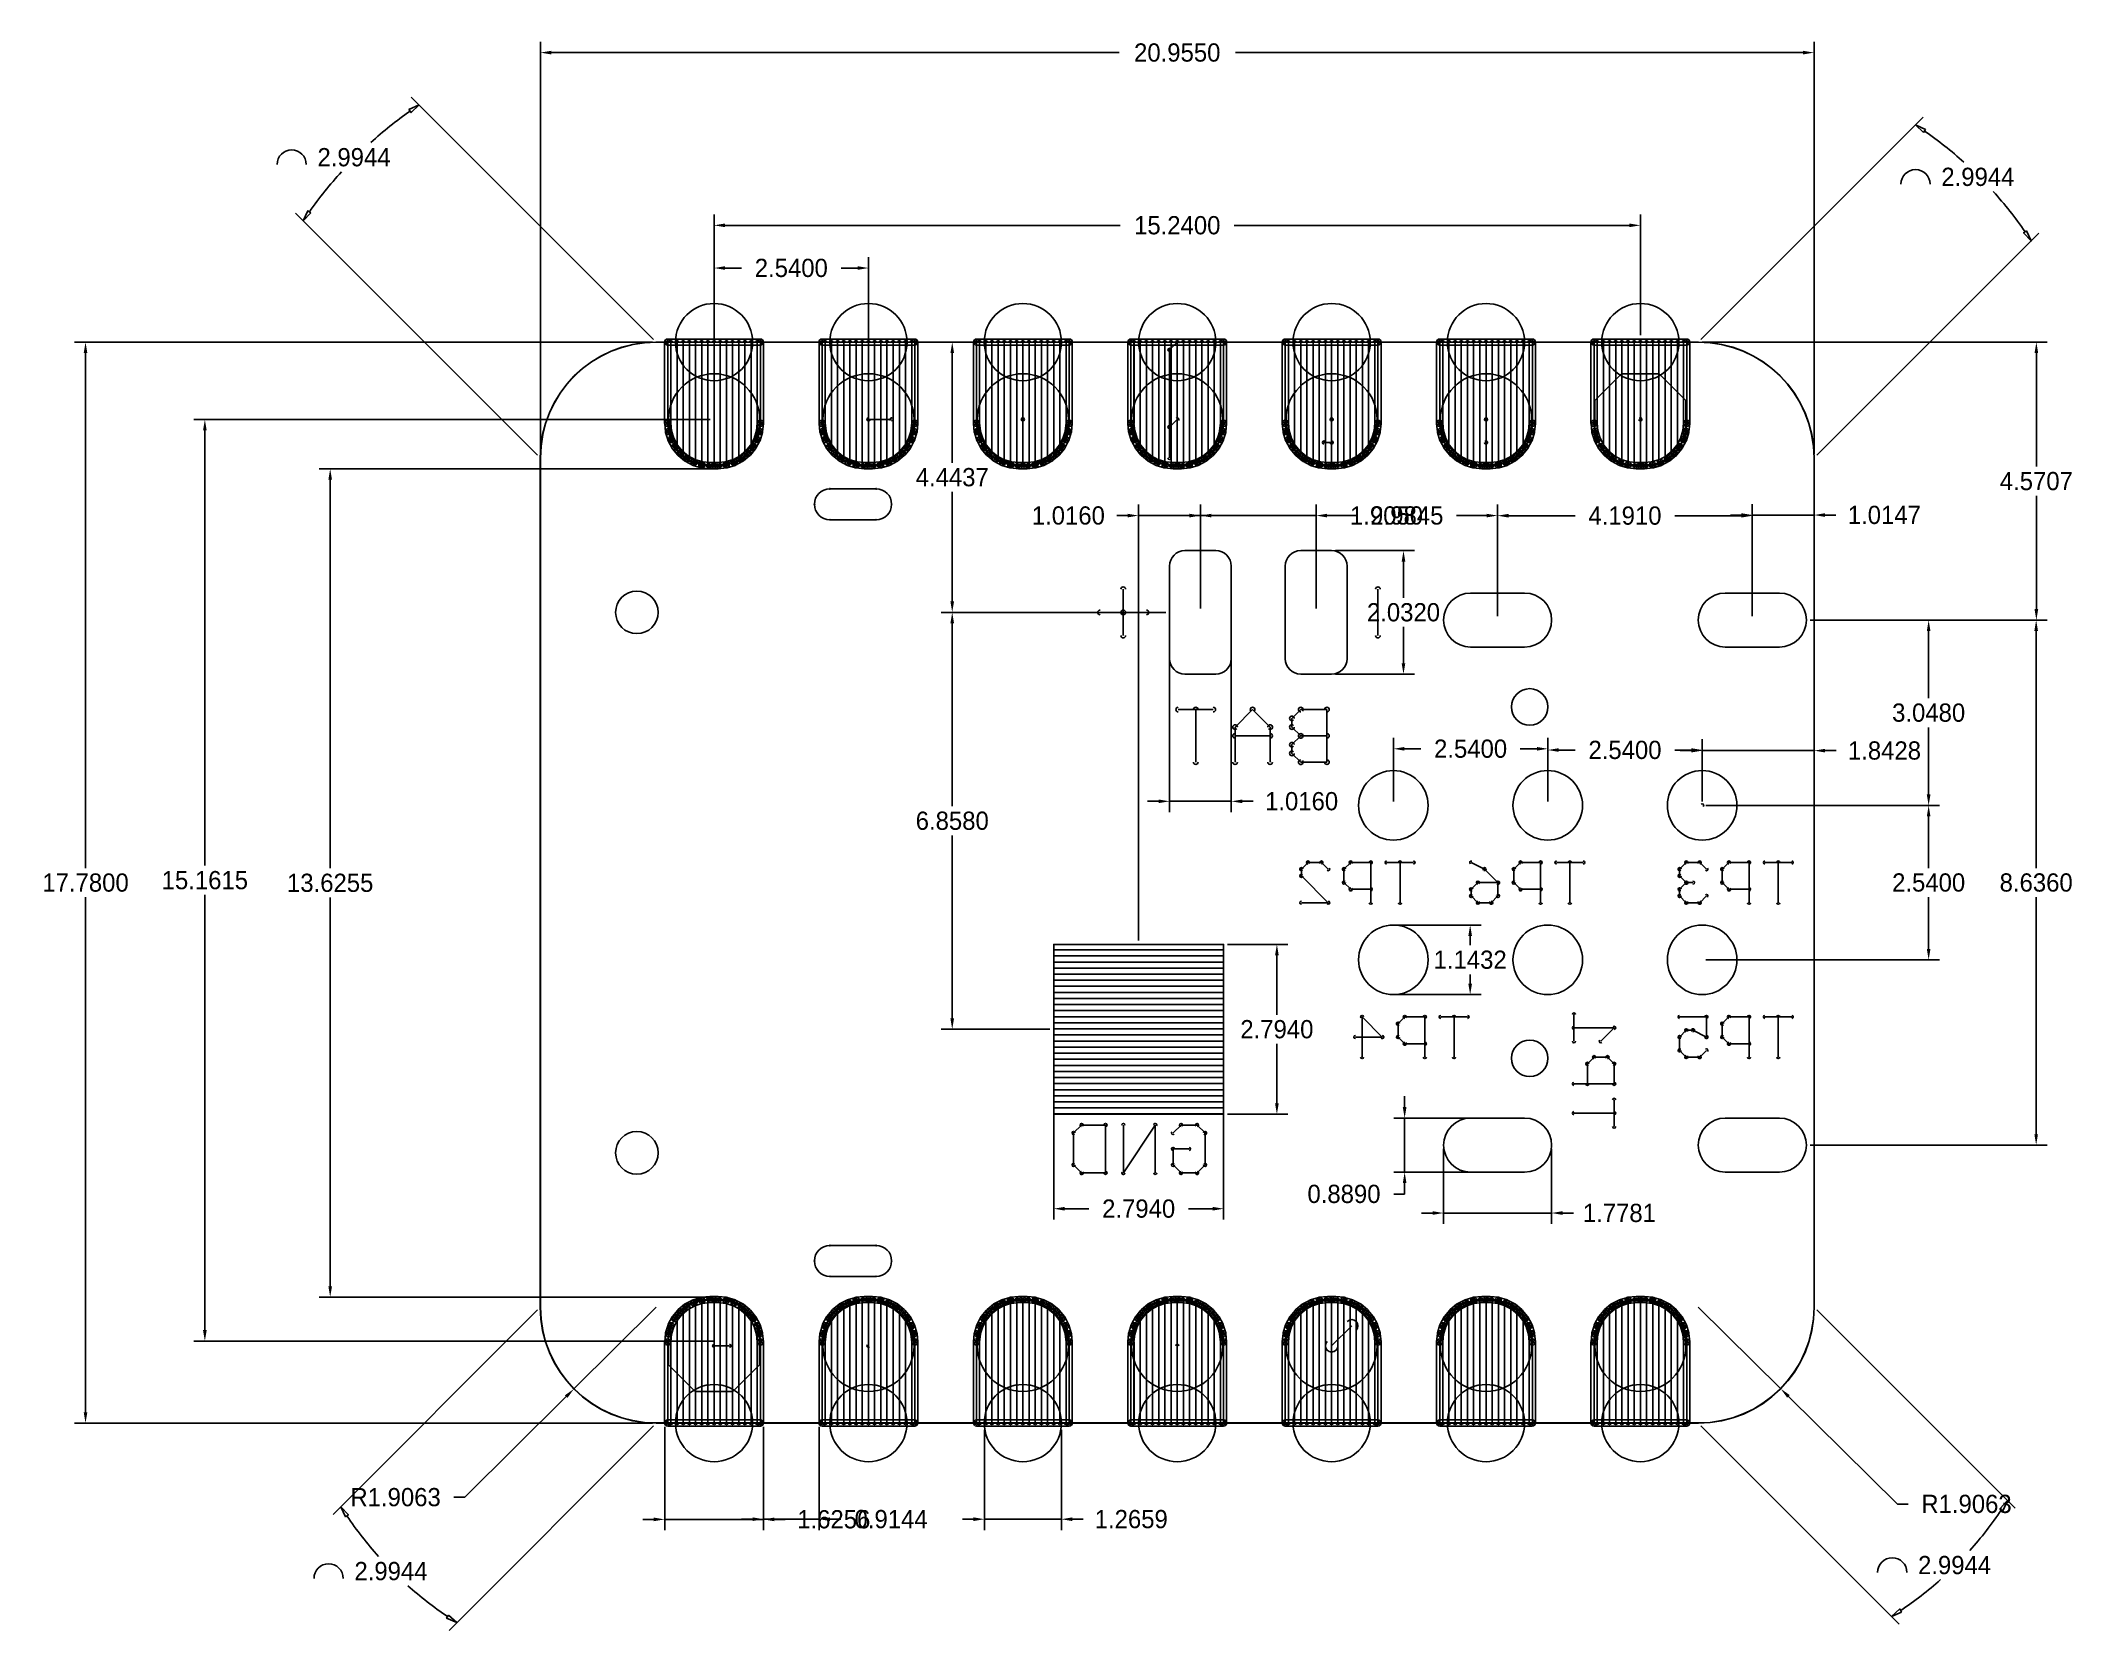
# Model space of a CAD drawing. Extents: x -87.3 to -53.8, y 2.2 to 28.4.
import ezdxf
from ezdxf.enums import TextEntityAlignment as Align

# ---------------------------------------------------------------- set-up
doc = ezdxf.new("R2010")
doc.units = 0
doc.layers.get('0').update_dxf_attribs({"linetype": 'CONTINUOUS'})
doc.layers.get('DEFPOINTS').update_dxf_attribs({"linetype": 'CONTINUOUS'})
for name, color, linetype in [('16', 5, 'CONTINUOUS'), ('17', 3, 'CONTINUOUS'), ('20', 6, 'CONTINUOUS'), ('26', 4, 'CONTINUOUS')]:
    doc.layers.add(name, color=color, linetype=linetype)
doc.styles.add('VCDSTYLE03', font='txt')
doc.styles.add('VCDSTYLE33', font='txt', dxfattribs={"width": 0.98})
doc.dimstyles.new('VCDDIMSTYLE01', dxfattribs={"dimtxt": 0.3, "dimasz": 0.18, "dimexe": 0.18, "dimexo": 0.0625, "dimgap": 0.09, "dimtad": 0, "dimtih": 1, "dimtoh": 1, "dimdec": 4, "dimzin": 12, "dimtxsty": 'VCDSTYLE33', "dimsah": 1, "dimcen": 0.09, "dimazin": 3, "dimtfac": 1, "dimtdec": 4, "dimtmove": 0, "dimatfit": 3, "dimtolj": 1, "dimtzin": 0})
doc.dimstyles.new('VCDDIMSTYLE02', dxfattribs={"dimtxt": 0.3, "dimasz": 0.18, "dimexe": 0.18, "dimexo": 0.0625, "dimgap": 0.09, "dimtad": 0, "dimtih": 1, "dimtoh": 1, "dimdec": 4, "dimzin": 12, "dimtxsty": 'VCDSTYLE33', "dimsah": 1, "dimcen": 0.09, "dimazin": 3, "dimtfac": 1, "dimtdec": 4, "dimtmove": 0, "dimatfit": 3, "dimtolj": 1, "dimtzin": 0})

msp = doc.modelspace()

# ---------------------------------------------------------------- blocks, each defined once
blk = doc.blocks.new('*D1')
at = {"color": 0}
for p, q in [((-69.382, 20.543), (-69.562, 20.543)), ((-69.202, 13.553), (-69.202, 20.723)), ((-68.186, 20.543), (-69.202, 20.543)), ((-68.186, 20.606), (-68.186, 20.723)), ((-68.006, 20.543), (-67.826, 20.543))]:
    blk.add_line(p, q, dxfattribs=at)
for points in [[(-69.382, 20.513), (-69.382, 20.573), (-69.202, 20.543)], [(-68.006, 20.573), (-68.006, 20.513), (-68.186, 20.543)]]:
    blk.add_solid(points, dxfattribs=at)
at = {"layer": 'DEFPOINTS', "color": 0}
for p in [(-69.202, 20.543), (-68.186, 20.543), (-69.202, 13.49)]:
    blk.add_point(p, dxfattribs=at)
at = {"color": 0, "insert": (-70.359, 20.543), "char_height": 0.3, "attachment_point": 5, "style": 'VCDSTYLE33'}
blk.add_mtext('\\A1;1.0160', dxfattribs=at)
blk = doc.blocks.new('*D2')
at = {"color": 0}
for p, q in [((-67.743, 13.49), (-66.748, 13.49)), ((-66.928, 13.31), (-66.928, 12.333)), ((-66.928, 10.876), (-66.928, 11.853)), ((-67.743, 10.696), (-66.748, 10.696))]:
    blk.add_line(p, q, dxfattribs=at)
for points in [[(-66.898, 13.31), (-66.958, 13.31), (-66.928, 13.49)], [(-66.958, 10.876), (-66.898, 10.876), (-66.928, 10.696)]]:
    blk.add_solid(points, dxfattribs=at)
at = {"layer": 'DEFPOINTS', "color": 0}
for p in [(-67.805, 13.49), (-67.805, 10.696), (-66.928, 10.696)]:
    blk.add_point(p, dxfattribs=at)
at = {"color": 0, "insert": (-66.928, 12.093), "char_height": 0.3, "attachment_point": 5, "style": 'VCDSTYLE33'}
blk.add_mtext('\\A1;2.7940', dxfattribs=at)
blk = doc.blocks.new('*D3')
at = {"color": 0}
for p, q in [((-72.331, 18.951), (-72.449, 18.951)), ((-72.269, 18.771), (-72.269, 15.762)), ((-72.269, 12.273), (-72.269, 15.282)), ((-70.662, 12.093), (-72.449, 12.093))]:
    blk.add_line(p, q, dxfattribs=at)
for points in [[(-72.239, 18.771), (-72.299, 18.771), (-72.269, 18.951)], [(-72.299, 12.273), (-72.239, 12.273), (-72.269, 12.093)]]:
    blk.add_solid(points, dxfattribs=at)
at = {"layer": 'DEFPOINTS', "color": 0}
for p in [(-72.269, 18.951), (-72.269, 12.093), (-70.599, 12.093)]:
    blk.add_point(p, dxfattribs=at)
at = {"color": 0, "insert": (-72.269, 15.522), "char_height": 0.3, "attachment_point": 5, "style": 'VCDSTYLE33'}
blk.add_mtext('\\A1;6.8580', dxfattribs=at)
blk = doc.blocks.new('*D4')
at = {"color": 0}
for p, q in [((-70.599, 13.428), (-70.599, 8.962)), ((-67.805, 13.428), (-67.805, 8.962)), ((-70.419, 9.142), (-70.02, 9.142)), ((-67.985, 9.142), (-68.384, 9.142))]:
    blk.add_line(p, q, dxfattribs=at)
for points in [[(-70.419, 9.172), (-70.419, 9.112), (-70.599, 9.142)], [(-67.985, 9.112), (-67.985, 9.172), (-67.805, 9.142)]]:
    blk.add_solid(points, dxfattribs=at)
at = {"layer": 'DEFPOINTS', "color": 0}
for p in [(-70.599, 13.49), (-67.805, 13.49), (-67.805, 9.142)]:
    blk.add_point(p, dxfattribs=at)
at = {"color": 0, "insert": (-69.202, 9.142), "char_height": 0.3, "attachment_point": 5, "style": 'VCDSTYLE33'}
blk.add_mtext('\\A1;2.7940', dxfattribs=at)
blk = doc.blocks.new('*X2403')
at = {"linetype": 'CONTINUOUS'}
for p, q in [((-1.397, 1.307), (1.397, 1.307)), ((-1.397, 1.207), (1.397, 1.207)), ((-1.397, 1.107), (1.397, 1.107)), ((-1.397, 1.007), (1.397, 1.007)), ((-1.397, 0.907), (1.397, 0.907)), ((-1.397, 0.807), (1.397, 0.807)), ((-1.397, 0.707), (1.397, 0.707)), ((-1.397, 0.607), (1.397, 0.607)), ((-1.397, 0.507), (1.397, 0.507)), ((-1.397, 0.407), (1.397, 0.407)), ((-1.397, 0.307), (1.397, 0.307)), ((-1.397, 0.207), (1.397, 0.207)), ((-1.397, 0.107), (1.397, 0.107)), ((-1.397, 0.007), (1.397, 0.007)), ((-1.397, -0.093), (1.397, -0.093)), ((-1.397, -0.193), (1.397, -0.193)), ((-1.397, -0.293), (1.397, -0.293)), ((-1.397, -0.393), (1.397, -0.393)), ((-1.397, -0.493), (1.397, -0.493)), ((-1.397, -0.593), (1.397, -0.593)), ((-1.397, -0.693), (1.397, -0.693)), ((-1.397, -0.793), (1.397, -0.793)), ((-1.397, -0.893), (1.397, -0.893)), ((-1.397, -0.993), (1.397, -0.993)), ((-1.397, -1.093), (1.397, -1.093)), ((-1.397, -1.193), (1.397, -1.193)), ((-1.397, -1.293), (1.397, -1.293)), ((-1.397, -1.393), (1.397, -1.393))]:
    blk.add_line(p, q, dxfattribs=at)
blk = doc.blocks.new('RECT')
blk.add_lwpolyline([(-1.397, -1.397), (1.397, -1.397), (1.397, 1.397), (-1.397, 1.397), (-1.397, -1.397)])
blk.add_blockref('*X2403', (0, 0))
blk = doc.blocks.new('#POLYLINE')
at = {"layer": '26'}
blk.add_arc((-70.141, 10.519), 0.0254, 90, 270, dxfattribs=at)
blk = doc.blocks.new('#POLYLINE_1_')
at = {"layer": '26'}
blk.add_arc((-69.747, 10.519), 0.0254, 270, 90, dxfattribs=at)
blk = doc.blocks.new('#POLYLINE_2_')
at = {"layer": '26'}
blk.add_line((-70.141, 10.519), (-69.747, 10.519), dxfattribs=at)
blk = doc.blocks.new('#POLYLINE_3_')
at = {"layer": '26'}
blk.add_arc((-70.273, 10.388), 0.0254, 135, 315, dxfattribs=at)
blk = doc.blocks.new('#POLYLINE_4_')
at = {"layer": '26'}
blk.add_arc((-70.141, 10.519), 0.0254, 315.0797, 135.0797, dxfattribs=at)
blk = doc.blocks.new('#POLYLINE_5_')
at = {"layer": '26'}
blk.add_line((-70.273, 10.388), (-70.141, 10.519), dxfattribs=at)
blk = doc.blocks.new('#POLYLINE_6_')
at = {"layer": '26'}
blk.add_arc((-70.273, 9.862), 0.0254, 180, 0, dxfattribs=at)
blk = doc.blocks.new('#POLYLINE_7_')
at = {"layer": '26'}
blk.add_arc((-70.273, 10.388), 0.0254, 0, 180, dxfattribs=at)
blk = doc.blocks.new('#POLYLINE_8_')
at = {"layer": '26'}
blk.add_line((-70.273, 9.862), (-70.273, 10.388), dxfattribs=at)
blk = doc.blocks.new('#POLYLINE_9_')
at = {"layer": '26'}
blk.add_arc((-70.141, 9.731), 0.0255, 225, 45, dxfattribs=at)
blk = doc.blocks.new('#POLYLINE_10_')
at = {"layer": '26'}
blk.add_arc((-70.273, 9.862), 0.0254, 45, 225, dxfattribs=at)
blk = doc.blocks.new('#POLYLINE_11_')
at = {"layer": '26'}
blk.add_line((-70.141, 9.731), (-70.273, 9.862), dxfattribs=at)
blk = doc.blocks.new('#POLYLINE_12_')
at = {"layer": '26'}
blk.add_arc((-69.747, 9.731), 0.0254, 270, 90, dxfattribs=at)
blk = doc.blocks.new('#POLYLINE_13_')
at = {"layer": '26'}
blk.add_arc((-70.141, 9.731), 0.0254, 90, 270, dxfattribs=at)
blk = doc.blocks.new('#POLYLINE_14_')
at = {"layer": '26'}
blk.add_line((-69.747, 9.731), (-70.141, 9.731), dxfattribs=at)
blk = doc.blocks.new('#POLYLINE_15_')
at = {"layer": '26'}
blk.add_arc((-69.747, 10.519), 0.0254, 0, 180, dxfattribs=at)
blk = doc.blocks.new('#POLYLINE_16_')
at = {"layer": '26'}
blk.add_arc((-69.747, 9.731), 0.0254, 180, 0, dxfattribs=at)
blk = doc.blocks.new('#POLYLINE_17_')
at = {"layer": '26'}
blk.add_line((-69.747, 10.519), (-69.747, 9.731), dxfattribs=at)
blk = doc.blocks.new('#POLYLINE_18_')
at = {"layer": '26'}
blk.add_arc((-69.454, 9.731), 0.0254, 180, 0, dxfattribs=at)
blk = doc.blocks.new('#POLYLINE_19_')
at = {"layer": '26'}
blk.add_arc((-69.454, 10.519), 0.0254, 0, 180, dxfattribs=at)
blk = doc.blocks.new('#POLYLINE_20_')
at = {"layer": '26'}
blk.add_line((-69.454, 9.731), (-69.454, 10.519), dxfattribs=at)
blk = doc.blocks.new('#POLYLINE_21_')
at = {"layer": '26'}
blk.add_arc((-68.929, 10.519), 0.0254, 326.3099, 146.3099, dxfattribs=at)
blk = doc.blocks.new('#POLYLINE_22_')
at = {"layer": '26'}
blk.add_arc((-69.454, 9.731), 0.0254, 146.3099, 326.3099, dxfattribs=at)
blk = doc.blocks.new('#POLYLINE_23_')
at = {"layer": '26'}
blk.add_line((-68.929, 10.519), (-69.454, 9.731), dxfattribs=at)
blk = doc.blocks.new('#POLYLINE_24_')
at = {"layer": '26'}
blk.add_arc((-68.929, 9.731), 0.0254, 180, 0, dxfattribs=at)
blk = doc.blocks.new('#POLYLINE_25_')
at = {"layer": '26'}
blk.add_arc((-68.929, 10.519), 0.0254, 0, 180, dxfattribs=at)
blk = doc.blocks.new('#POLYLINE_26_')
at = {"layer": '26'}
blk.add_line((-68.929, 9.731), (-68.929, 10.519), dxfattribs=at)
blk = doc.blocks.new('#POLYLINE_27_')
at = {"layer": '26'}
blk.add_arc((-68.636, 10.125), 0.0254, 90, 270, dxfattribs=at)
blk = doc.blocks.new('#POLYLINE_28_')
at = {"layer": '26'}
blk.add_arc((-68.373, 10.125), 0.0254, 270, 90, dxfattribs=at)
blk = doc.blocks.new('#POLYLINE_29_')
at = {"layer": '26'}
blk.add_line((-68.636, 10.125), (-68.373, 10.125), dxfattribs=at)
blk = doc.blocks.new('#POLYLINE_30_')
at = {"layer": '26'}
blk.add_arc((-68.636, 9.862), 0.0254, 180, 0, dxfattribs=at)
blk = doc.blocks.new('#POLYLINE_31_')
at = {"layer": '26'}
blk.add_arc((-68.636, 10.125), 0.0254, 0, 180, dxfattribs=at)
blk = doc.blocks.new('#POLYLINE_32_')
at = {"layer": '26'}
blk.add_line((-68.636, 9.862), (-68.636, 10.125), dxfattribs=at)
blk = doc.blocks.new('#POLYLINE_33_')
at = {"layer": '26'}
blk.add_arc((-68.504, 9.731), 0.0254, 225.0797, 45.0797, dxfattribs=at)
blk = doc.blocks.new('#POLYLINE_34_')
at = {"layer": '26'}
blk.add_arc((-68.636, 9.862), 0.0254, 45, 225, dxfattribs=at)
blk = doc.blocks.new('#POLYLINE_35_')
at = {"layer": '26'}
blk.add_line((-68.504, 9.731), (-68.636, 9.862), dxfattribs=at)
blk = doc.blocks.new('#POLYLINE_36_')
at = {"layer": '26'}
blk.add_arc((-68.242, 9.731), 0.0254, 270, 90, dxfattribs=at)
blk = doc.blocks.new('#POLYLINE_37_')
at = {"layer": '26'}
blk.add_arc((-68.504, 9.731), 0.0254, 90, 270, dxfattribs=at)
blk = doc.blocks.new('#POLYLINE_38_')
at = {"layer": '26'}
blk.add_line((-68.242, 9.731), (-68.504, 9.731), dxfattribs=at)
blk = doc.blocks.new('#POLYLINE_39_')
at = {"layer": '26'}
blk.add_arc((-68.11, 9.862), 0.0254, 315.0797, 135.0797, dxfattribs=at)
blk = doc.blocks.new('#POLYLINE_40_')
at = {"layer": '26'}
blk.add_arc((-68.242, 9.731), 0.0254, 134.9203, 314.9203, dxfattribs=at)
blk = doc.blocks.new('#POLYLINE_41_')
at = {"layer": '26'}
blk.add_line((-68.11, 9.862), (-68.242, 9.731), dxfattribs=at)
blk = doc.blocks.new('#POLYLINE_42_')
at = {"layer": '26'}
blk.add_arc((-68.11, 10.388), 0.0254, 0, 180, dxfattribs=at)
blk = doc.blocks.new('#POLYLINE_43_')
at = {"layer": '26'}
blk.add_arc((-68.11, 9.862), 0.0254, 180, 0, dxfattribs=at)
blk = doc.blocks.new('#POLYLINE_44_')
at = {"layer": '26'}
blk.add_line((-68.11, 10.388), (-68.11, 9.862), dxfattribs=at)
blk = doc.blocks.new('#POLYLINE_45_')
at = {"layer": '26'}
blk.add_arc((-68.242, 10.519), 0.0254, 45, 225, dxfattribs=at)
blk = doc.blocks.new('#POLYLINE_46_')
at = {"layer": '26'}
blk.add_arc((-68.11, 10.388), 0.0254, 224.9203, 44.9203, dxfattribs=at)
blk = doc.blocks.new('#POLYLINE_47_')
at = {"layer": '26'}
blk.add_line((-68.242, 10.519), (-68.11, 10.388), dxfattribs=at)
blk = doc.blocks.new('#POLYLINE_48_')
at = {"layer": '26'}
blk.add_arc((-68.504, 10.519), 0.0254, 90, 270, dxfattribs=at)
blk = doc.blocks.new('#POLYLINE_49_')
at = {"layer": '26'}
blk.add_arc((-68.242, 10.519), 0.0254, 270, 90, dxfattribs=at)
blk = doc.blocks.new('#POLYLINE_50_')
at = {"layer": '26'}
blk.add_line((-68.504, 10.519), (-68.242, 10.519), dxfattribs=at)
blk = doc.blocks.new('#POLYLINE_51_')
at = {"layer": '26'}
blk.add_arc((-68.636, 10.388), 0.0254, 135, 315, dxfattribs=at)
blk = doc.blocks.new('#POLYLINE_52_')
at = {"layer": '26'}
blk.add_arc((-68.504, 10.519), 0.0254, 315, 135, dxfattribs=at)
blk = doc.blocks.new('#POLYLINE_53_')
at = {"layer": '26'}
blk.add_line((-68.636, 10.388), (-68.504, 10.519), dxfattribs=at)
blk = doc.blocks.new('*D60')
at = {"color": 0}
for p, q in [((-59.932, 23.395), (-54.253, 23.395)), ((-54.433, 23.215), (-54.433, 21.349)), ((-54.433, 19.004), (-54.433, 20.869)), ((-58.092, 18.824), (-54.253, 18.824))]:
    blk.add_line(p, q, dxfattribs=at)
for points in [[(-54.403, 23.215), (-54.463, 23.215), (-54.433, 23.395)], [(-54.463, 19.004), (-54.403, 19.004), (-54.433, 18.824)]]:
    blk.add_solid(points, dxfattribs=at)
at = {"layer": 'DEFPOINTS', "color": 0}
for p in [(-59.995, 23.395), (-58.154, 18.824), (-54.433, 18.824)]:
    blk.add_point(p, dxfattribs=at)
at = {"color": 0, "insert": (-54.433, 21.109), "char_height": 0.3, "attachment_point": 5, "style": 'VCDSTYLE33'}
blk.add_mtext('\\A1;4.5707', dxfattribs=at)
blk = doc.blocks.new('*D61')
at = {"color": 0}
for p, q in [((-65.965, 19.967), (-64.665, 19.967)), ((-64.845, 19.787), (-64.845, 19.191)), ((-64.845, 18.115), (-64.845, 18.711)), ((-65.965, 17.935), (-64.665, 17.935))]:
    blk.add_line(p, q, dxfattribs=at)
for points in [[(-64.815, 19.787), (-64.875, 19.787), (-64.845, 19.967)], [(-64.875, 18.115), (-64.815, 18.115), (-64.845, 17.935)]]:
    blk.add_solid(points, dxfattribs=at)
at = {"layer": 'DEFPOINTS', "color": 0}
for p in [(-66.027, 19.967), (-66.027, 17.935), (-64.845, 17.935)]:
    blk.add_point(p, dxfattribs=at)
at = {"color": 0, "insert": (-64.845, 18.951), "char_height": 0.3, "attachment_point": 5, "style": 'VCDSTYLE33'}
blk.add_mtext('\\A1;2.0320', dxfattribs=at)
blk = doc.blocks.new('*D62')
at = {"color": 0}
for p, q in [((-68.63, 23.395), (-72.449, 23.395)), ((-72.269, 23.215), (-72.269, 21.413)), ((-72.269, 19.131), (-72.269, 20.933)), ((-68.757, 18.951), (-72.449, 18.951))]:
    blk.add_line(p, q, dxfattribs=at)
for points in [[(-72.239, 23.215), (-72.299, 23.215), (-72.269, 23.395)], [(-72.299, 19.131), (-72.239, 19.131), (-72.269, 18.951)]]:
    blk.add_solid(points, dxfattribs=at)
at = {"layer": 'DEFPOINTS', "color": 0}
for p in [(-68.567, 23.395), (-72.269, 18.951), (-68.694, 18.951)]:
    blk.add_point(p, dxfattribs=at)
at = {"color": 0, "insert": (-72.269, 21.173), "char_height": 0.3, "attachment_point": 5, "style": 'VCDSTYLE33'}
blk.add_mtext('\\A1;4.4437', dxfattribs=at)
blk = doc.blocks.new('*D63')
at = {"color": 0}
for p, q in [((-58.089, 19.675), (-58.089, 16.497)), ((-60.111, 16.677), (-60.291, 16.677)), ((-59.931, 16.677), (-58.089, 16.677)), ((-59.931, 16.624), (-59.931, 16.497)), ((-57.909, 16.677), (-57.729, 16.677))]:
    blk.add_line(p, q, dxfattribs=at)
for points in [[(-60.111, 16.647), (-60.111, 16.707), (-59.931, 16.677)], [(-57.909, 16.707), (-57.909, 16.647), (-58.089, 16.677)]]:
    blk.add_solid(points, dxfattribs=at)
at = {"layer": 'DEFPOINTS', "color": 0}
for p in [(-58.089, 19.738), (-59.931, 16.687), (-58.089, 16.677)]:
    blk.add_point(p, dxfattribs=at)
at = {"color": 0, "insert": (-56.932, 16.677), "char_height": 0.3, "attachment_point": 5, "style": 'VCDSTYLE33'}
blk.add_mtext('\\A1;1.8428', dxfattribs=at)
blk = doc.blocks.new('*D64')
at = {"color": 0}
for p, q in [((-56.268, 18.824), (-56.385, 18.824)), ((-56.205, 18.644), (-56.205, 17.54)), ((-56.205, 15.956), (-56.205, 17.06)), ((-56.188, 15.776), (-56.025, 15.776))]:
    blk.add_line(p, q, dxfattribs=at)
for points in [[(-56.175, 18.644), (-56.235, 18.644), (-56.205, 18.824)], [(-56.235, 15.956), (-56.175, 15.956), (-56.205, 15.776)]]:
    blk.add_solid(points, dxfattribs=at)
at = {"layer": 'DEFPOINTS', "color": 0}
for p in [(-56.205, 18.824), (-56.25, 15.776), (-56.205, 15.776)]:
    blk.add_point(p, dxfattribs=at)
at = {"color": 0, "insert": (-56.205, 17.3), "char_height": 0.3, "attachment_point": 5, "style": 'VCDSTYLE33'}
blk.add_mtext('\\A1;3.0480', dxfattribs=at)
blk = doc.blocks.new('*D65')
at = {"color": 0}
for p, q in [((-58.091, 21.429), (-58.091, 20.372)), ((-59.286, 20.552), (-59.466, 20.552)), ((-59.106, 19.798), (-59.106, 20.732)), ((-59.106, 20.552), (-58.091, 20.552)), ((-57.911, 20.552), (-57.731, 20.552))]:
    blk.add_line(p, q, dxfattribs=at)
for points in [[(-59.286, 20.522), (-59.286, 20.582), (-59.106, 20.552)], [(-57.911, 20.582), (-57.911, 20.522), (-58.091, 20.552)]]:
    blk.add_solid(points, dxfattribs=at)
at = {"layer": 'DEFPOINTS', "color": 0}
for p in [(-58.091, 21.491), (-58.091, 20.552), (-59.106, 19.735)]:
    blk.add_point(p, dxfattribs=at)
at = {"color": 0, "insert": (-56.934, 20.552), "char_height": 0.3, "attachment_point": 5, "style": 'VCDSTYLE33'}
blk.add_mtext('\\A1;1.0147', dxfattribs=at)
blk = doc.blocks.new('*D66')
at = {"color": 0}
for p, q in [((-66.281, 20.606), (-66.281, 20.723)), ((-66.101, 20.543), (-65.607, 20.543)), ((-63.477, 20.543), (-63.971, 20.543)), ((-63.297, 19.798), (-63.297, 20.723))]:
    blk.add_line(p, q, dxfattribs=at)
for points in [[(-66.101, 20.573), (-66.101, 20.513), (-66.281, 20.543)], [(-63.477, 20.513), (-63.477, 20.573), (-63.297, 20.543)]]:
    blk.add_solid(points, dxfattribs=at)
at = {"layer": 'DEFPOINTS', "color": 0}
for p in [(-66.281, 20.543), (-63.297, 20.543), (-63.297, 19.735)]:
    blk.add_point(p, dxfattribs=at)
at = {"color": 0, "insert": (-64.789, 20.543), "char_height": 0.3, "attachment_point": 5, "style": 'VCDSTYLE33'}
blk.add_mtext('\\A1;2.9845', dxfattribs=at)
blk = doc.blocks.new('#POLYLINE_54_')
at = {"layer": '16'}
blk.add_arc((-66.027, 6.886), 0.102, 180, 0, dxfattribs=at)
blk = doc.blocks.new('#POLYLINE_55_')
at = {"layer": '16'}
blk.add_arc((-65.697, 7.216), 0.102, 315, 135, dxfattribs=at)
blk = doc.blocks.new('#POLYLINE_56_')
at = {"layer": '16'}
blk.add_arc((-66.027, 6.886), 0.102, 135, 315, dxfattribs=at)
blk = doc.blocks.new('#POLYLINE_57_')
at = {"layer": '16'}
blk.add_line((-65.697, 7.216), (-66.027, 6.886), dxfattribs=at)
blk = doc.blocks.new('#POLYLINE_58_')
at = {"layer": '16'}
blk.add_arc((-76.187, 6.886), 0.0254, 90, 270, dxfattribs=at)
blk = doc.blocks.new('#POLYLINE_59_')
at = {"layer": '16'}
blk.add_arc((-75.933, 6.886), 0.0254, 270, 90, dxfattribs=at)
blk = doc.blocks.new('#POLYLINE_60_')
at = {"layer": '16'}
blk.add_line((-76.187, 6.886), (-75.933, 6.886), dxfattribs=at)
blk = doc.blocks.new('#POLYLINE_61_')
at = {"layer": '16'}
blk.add_arc((-68.567, 5.616), 0.0254, 180, 0, dxfattribs=at)
blk = doc.blocks.new('#POLYLINE_62_')
at = {"layer": '16'}
blk.add_arc((-68.567, 6.886), 0.0254, 0, 180, dxfattribs=at)
blk = doc.blocks.new('#POLYLINE_63_')
at = {"layer": '16'}
blk.add_line((-68.567, 5.616), (-68.567, 6.886), dxfattribs=at)
blk = doc.blocks.new('#POLYLINE_64_')
at = {"layer": '16'}
blk.add_arc((-73.647, 6.886), 0.0255, 135, 315, dxfattribs=at)
blk = doc.blocks.new('#POLYLINE_65_')
at = {"layer": '16'}
blk.add_arc((-73.647, 22.126), 0.0254, 90, 270, dxfattribs=at)
blk = doc.blocks.new('#POLYLINE_66_')
at = {"layer": '16'}
blk.add_arc((-73.266, 22.126), 0.0254, 270, 90, dxfattribs=at)
blk = doc.blocks.new('#POLYLINE_67_')
at = {"layer": '16'}
blk.add_line((-73.647, 22.126), (-73.266, 22.126), dxfattribs=at)
blk = doc.blocks.new('#POLYLINE_68_')
at = {"layer": '16'}
blk.add_arc((-73.266, 22.126), 0.0255, 45, 225, dxfattribs=at)
blk = doc.blocks.new('#POLYLINE_69_')
at = {"layer": '16'}
blk.add_arc((-73.647, 22.126), 0.0254, 180, 0, dxfattribs=at)
blk = doc.blocks.new('#POLYLINE_70_')
at = {"layer": '16'}
blk.add_arc((-73.647, 23.396), 0.0254, 0, 180, dxfattribs=at)
blk = doc.blocks.new('#POLYLINE_71_')
at = {"layer": '16'}
blk.add_line((-73.647, 22.126), (-73.647, 23.396), dxfattribs=at)
blk = doc.blocks.new('#POLYLINE_72_')
at = {"layer": '16'}
blk.add_arc((-71.107, 22.126), 0.0254, 0, 180, dxfattribs=at)
blk = doc.blocks.new('#POLYLINE_73_')
at = {"layer": '16'}
blk.add_arc((-71.107, 23.396), 0.0254, 0, 180, dxfattribs=at)
blk = doc.blocks.new('#POLYLINE_74_')
at = {"layer": '16'}
blk.add_arc((-71.107, 22.126), 0.0254, 180, 0, dxfattribs=at)
blk = doc.blocks.new('#POLYLINE_75_')
at = {"layer": '16'}
blk.add_line((-71.107, 23.396), (-71.107, 22.126), dxfattribs=at)
blk = doc.blocks.new('#POLYLINE_76_')
at = {"layer": '16'}
blk.add_arc((-59.931, 15.776), 0.0255, 315, 135, dxfattribs=at)
blk = doc.blocks.new('#POLYLINE_77_')
at = {"layer": '16'}
blk.add_arc((-68.567, 22.126), 0.0255, 315, 135, dxfattribs=at)
blk = doc.blocks.new('#POLYLINE_78_')
at = {"layer": '16'}
blk.add_arc((-68.694, 21.999), 0.0254, 0, 180, dxfattribs=at)
blk = doc.blocks.new('#POLYLINE_79_')
at = {"layer": '16'}
blk.add_arc((-68.694, 21.491), 0.0254, 180, 0, dxfattribs=at)
blk = doc.blocks.new('#POLYLINE_80_')
at = {"layer": '16'}
blk.add_line((-68.694, 21.999), (-68.694, 21.491), dxfattribs=at)
blk = doc.blocks.new('#POLYLINE_81_')
at = {"layer": '16'}
blk.add_arc((-68.694, 23.269), 0.0255, 135, 315, dxfattribs=at)
blk = doc.blocks.new('#POLYLINE_82_')
at = {"layer": '16'}
blk.add_arc((-68.567, 23.396), 0.0255, 315, 135, dxfattribs=at)
blk = doc.blocks.new('#POLYLINE_83_')
at = {"layer": '16'}
blk.add_line((-68.694, 23.269), (-68.567, 23.396), dxfattribs=at)
blk = doc.blocks.new('#POLYLINE_84_')
at = {"layer": '16'}
blk.add_arc((-68.694, 21.999), 0.0254, 180, 0, dxfattribs=at)
blk = doc.blocks.new('#POLYLINE_85_')
at = {"layer": '16'}
blk.add_arc((-68.694, 23.269), 0.0254, 0, 180, dxfattribs=at)
blk = doc.blocks.new('#POLYLINE_86_')
at = {"layer": '16'}
blk.add_line((-68.694, 21.999), (-68.694, 23.269), dxfattribs=at)
blk = doc.blocks.new('#POLYLINE_87_')
at = {"layer": '16'}
blk.add_arc((-68.567, 22.126), 0.0255, 315, 135, dxfattribs=at)
blk = doc.blocks.new('#POLYLINE_88_')
at = {"layer": '16'}
blk.add_arc((-68.694, 21.999), 0.0255, 135, 315, dxfattribs=at)
blk = doc.blocks.new('#POLYLINE_89_')
at = {"layer": '16'}
blk.add_line((-68.567, 22.126), (-68.694, 21.999), dxfattribs=at)
blk = doc.blocks.new('#POLYLINE_90_')
at = {"layer": '16'}
blk.add_arc((-66.154, 21.745), 0.0255, 315, 135, dxfattribs=at)
blk = doc.blocks.new('#POLYLINE_91_')
at = {"layer": '16'}
blk.add_arc((-66.027, 21.745), 0.0254, 270, 90, dxfattribs=at)
blk = doc.blocks.new('#POLYLINE_92_')
at = {"layer": '16'}
blk.add_arc((-66.154, 21.745), 0.0254, 90, 270, dxfattribs=at)
blk = doc.blocks.new('#POLYLINE_93_')
at = {"layer": '16'}
blk.add_line((-66.027, 21.745), (-66.154, 21.745), dxfattribs=at)
blk = doc.blocks.new('#POLYLINE_94_')
at = {"layer": '16'}
blk.add_arc((-66.027, 22.126), 0.0254, 180, 0, dxfattribs=at)
blk = doc.blocks.new('#POLYLINE_95_')
at = {"layer": '16'}
blk.add_arc((-66.027, 23.396), 0.0254, 0, 180, dxfattribs=at)
blk = doc.blocks.new('#POLYLINE_96_')
at = {"layer": '16'}
blk.add_line((-66.027, 22.126), (-66.027, 23.396), dxfattribs=at)
blk = doc.blocks.new('#POLYLINE_97_')
at = {"layer": '16'}
blk.add_arc((-66.027, 22.126), 0.0254, 0, 180, dxfattribs=at)
blk = doc.blocks.new('#POLYLINE_98_')
at = {"layer": '16'}
blk.add_arc((-66.027, 21.745), 0.0254, 180, 0, dxfattribs=at)
blk = doc.blocks.new('#POLYLINE_99_')
at = {"layer": '16'}
blk.add_line((-66.027, 22.126), (-66.027, 21.745), dxfattribs=at)
blk = doc.blocks.new('#POLYLINE_100_')
at = {"layer": '16'}
blk.add_arc((-63.487, 21.745), 0.0255, 315, 135, dxfattribs=at)
blk = doc.blocks.new('#POLYLINE_101_')
at = {"layer": '16'}
blk.add_arc((-63.487, 22.126), 0.0254, 0, 180, dxfattribs=at)
blk = doc.blocks.new('#POLYLINE_102_')
at = {"layer": '16'}
blk.add_arc((-63.487, 21.745), 0.0254, 180, 0, dxfattribs=at)
blk = doc.blocks.new('#POLYLINE_103_')
at = {"layer": '16'}
blk.add_line((-63.487, 22.126), (-63.487, 21.745), dxfattribs=at)
blk = doc.blocks.new('#POLYLINE_104_')
at = {"layer": '16'}
blk.add_arc((-63.487, 22.126), 0.0254, 180, 0, dxfattribs=at)
blk = doc.blocks.new('#POLYLINE_105_')
at = {"layer": '16'}
blk.add_arc((-63.487, 23.396), 0.0254, 0, 180, dxfattribs=at)
blk = doc.blocks.new('#POLYLINE_106_')
at = {"layer": '16'}
blk.add_line((-63.487, 22.126), (-63.487, 23.396), dxfattribs=at)
blk = doc.blocks.new('#POLYLINE_107_')
at = {"layer": '16'}
blk.add_arc((-60.947, 22.126), 0.0255, 315, 135, dxfattribs=at)
blk = doc.blocks.new('#POLYLINE_108_')
at = {"layer": '16'}
blk.add_arc((-60.947, 22.126), 0.0254, 180, 0, dxfattribs=at)
blk = doc.blocks.new('#POLYLINE_109_')
at = {"layer": '16'}
blk.add_arc((-60.947, 23.396), 0.0254, 0, 180, dxfattribs=at)
blk = doc.blocks.new('#POLYLINE_110_')
at = {"layer": '16'}
blk.add_line((-60.947, 22.126), (-60.947, 23.396), dxfattribs=at)
blk = doc.blocks.new('LONGP100')
blk.add_lwpolyline([(-0.4445, 0.4445), (0.4445, 0.4445, -1), (0.4445, -0.4445), (-0.4445, -0.4445, -1)], format="xyb", close=True)
blk = doc.blocks.new('LONGP100_1_')
blk.add_lwpolyline([(-0.4445, 0.4445), (0.4445, 0.4445, -1), (0.4445, -0.4445), (-0.4445, -0.4445, -1)], format="xyb", close=True)
blk = doc.blocks.new('LONGP100_2_')
blk.add_lwpolyline([(-0.4445, 0.4445), (0.4445, 0.4445, -1), (0.4445, -0.4445), (-0.4445, -0.4445, -1)], format="xyb", close=True)
blk = doc.blocks.new('LONGP100_3_')
blk.add_lwpolyline([(-0.4445, 0.4445), (0.4445, 0.4445, -1), (0.4445, -0.4445), (-0.4445, -0.4445, -1)], format="xyb", close=True)
blk = doc.blocks.new('PIE')
blk.add_circle((0, 0), 0.572)
blk = doc.blocks.new('PIE_1_')
blk.add_circle((0, 0), 0.572)
blk = doc.blocks.new('PIE_2_')
blk.add_circle((0, 0), 0.572)
blk = doc.blocks.new('PIE_3_')
blk.add_circle((0, 0), 0.572)
blk = doc.blocks.new('PIE_4_')
blk.add_circle((0, 0), 0.572)
blk = doc.blocks.new('PIE_5_')
blk.add_circle((0, 0), 0.572)
blk = doc.blocks.new('ROUNDP')
blk.add_circle((0, 0), 0.635)
blk = doc.blocks.new('ROUNDP_1_')
blk.add_circle((0, 0), 0.635)
blk = doc.blocks.new('ROUNDP_2_')
blk.add_circle((0, 0), 0.635)
blk = doc.blocks.new('ROUNDP_3_')
blk.add_circle((0, 0), 0.635)
blk = doc.blocks.new('ROUNDP_4_')
blk.add_circle((0, 0), 0.635)
blk = doc.blocks.new('ROUNDP_5_')
blk.add_circle((0, 0), 0.635)
blk = doc.blocks.new('#POLYLINE_111_')
at = {"layer": '16'}
blk.add_arc((-75.476, 23.396), 0.0254, 0, 180, dxfattribs=at)
blk = doc.blocks.new('#POLYLINE_112_')
at = {"layer": '16'}
blk.add_arc((-75.476, 21.803), 0.0254, 180, 0, dxfattribs=at)
blk = doc.blocks.new('#POLYLINE_113_')
at = {"layer": '16'}
blk.add_line((-75.476, 23.396), (-75.476, 21.803), dxfattribs=at)
blk = doc.blocks.new('#POLYLINE_114_')
at = {"layer": '16'}
blk.add_arc((-75.578, 23.396), 0.0254, 0, 180, dxfattribs=at)
blk = doc.blocks.new('#POLYLINE_115_')
at = {"layer": '16'}
blk.add_arc((-75.578, 21.632), 0.0254, 180, 0, dxfattribs=at)
blk = doc.blocks.new('#POLYLINE_116_')
at = {"layer": '16'}
blk.add_line((-75.578, 23.396), (-75.578, 21.632), dxfattribs=at)
blk = doc.blocks.new('#POLYLINE_117_')
at = {"layer": '16'}
blk.add_arc((-75.679, 23.396), 0.0254, 0, 180, dxfattribs=at)
blk = doc.blocks.new('#POLYLINE_118_')
at = {"layer": '16'}
blk.add_arc((-75.679, 21.528), 0.0254, 180, 0, dxfattribs=at)
blk = doc.blocks.new('#POLYLINE_119_')
at = {"layer": '16'}
blk.add_line((-75.679, 23.396), (-75.679, 21.528), dxfattribs=at)
blk = doc.blocks.new('#POLYLINE_120_')
at = {"layer": '16'}
blk.add_arc((-75.781, 23.396), 0.0254, 0, 180, dxfattribs=at)
blk = doc.blocks.new('#POLYLINE_121_')
at = {"layer": '16'}
blk.add_arc((-75.781, 21.458), 0.0254, 180, 0, dxfattribs=at)
blk = doc.blocks.new('#POLYLINE_122_')
at = {"layer": '16'}
blk.add_line((-75.781, 23.396), (-75.781, 21.458), dxfattribs=at)
blk = doc.blocks.new('#POLYLINE_123_')
at = {"layer": '16'}
blk.add_arc((-75.883, 23.396), 0.0254, 0, 180, dxfattribs=at)
blk = doc.blocks.new('#POLYLINE_124_')
at = {"layer": '16'}
blk.add_arc((-75.883, 21.409), 0.0254, 180, 0, dxfattribs=at)
blk = doc.blocks.new('#POLYLINE_125_')
at = {"layer": '16'}
blk.add_line((-75.883, 23.396), (-75.883, 21.409), dxfattribs=at)
blk = doc.blocks.new('#POLYLINE_126_')
at = {"layer": '16'}
blk.add_arc((-75.984, 23.396), 0.0254, 0, 180, dxfattribs=at)
blk = doc.blocks.new('#POLYLINE_127_')
at = {"layer": '16'}
blk.add_arc((-75.984, 21.379), 0.0254, 180, 0, dxfattribs=at)
blk = doc.blocks.new('#POLYLINE_128_')
at = {"layer": '16'}
blk.add_line((-75.984, 23.396), (-75.984, 21.379), dxfattribs=at)
blk = doc.blocks.new('#POLYLINE_129_')
at = {"layer": '16'}
blk.add_arc((-76.086, 23.396), 0.0254, 0, 180, dxfattribs=at)
blk = doc.blocks.new('#POLYLINE_130_')
at = {"layer": '16'}
blk.add_arc((-76.086, 21.368), 0.0254, 180, 0, dxfattribs=at)
blk = doc.blocks.new('#POLYLINE_131_')
at = {"layer": '16'}
blk.add_line((-76.086, 23.396), (-76.086, 21.368), dxfattribs=at)
blk = doc.blocks.new('#POLYLINE_132_')
at = {"layer": '16'}
blk.add_arc((-76.187, 23.396), 0.0254, 0, 180, dxfattribs=at)
blk = doc.blocks.new('#POLYLINE_133_')
at = {"layer": '16'}
blk.add_arc((-76.187, 21.364), 0.0254, 180, 0, dxfattribs=at)
blk = doc.blocks.new('#POLYLINE_134_')
at = {"layer": '16'}
blk.add_line((-76.187, 23.396), (-76.187, 21.364), dxfattribs=at)
blk = doc.blocks.new('#POLYLINE_135_')
at = {"layer": '16'}
blk.add_arc((-76.289, 23.396), 0.0254, 0, 180, dxfattribs=at)
blk = doc.blocks.new('#POLYLINE_136_')
at = {"layer": '16'}
blk.add_arc((-76.289, 21.368), 0.0254, 180, 0, dxfattribs=at)
blk = doc.blocks.new('#POLYLINE_137_')
at = {"layer": '16'}
blk.add_line((-76.289, 23.396), (-76.289, 21.368), dxfattribs=at)
blk = doc.blocks.new('#POLYLINE_138_')
at = {"layer": '16'}
blk.add_arc((-76.391, 23.396), 0.0254, 0, 180, dxfattribs=at)
blk = doc.blocks.new('#POLYLINE_139_')
at = {"layer": '16'}
blk.add_arc((-76.391, 21.379), 0.0254, 180, 0, dxfattribs=at)
blk = doc.blocks.new('#POLYLINE_140_')
at = {"layer": '16'}
blk.add_line((-76.391, 23.396), (-76.391, 21.379), dxfattribs=at)
blk = doc.blocks.new('#POLYLINE_141_')
at = {"layer": '16'}
blk.add_arc((-76.492, 23.396), 0.0254, 0, 180, dxfattribs=at)
blk = doc.blocks.new('#POLYLINE_142_')
at = {"layer": '16'}
blk.add_arc((-76.492, 21.409), 0.0254, 180, 0, dxfattribs=at)
blk = doc.blocks.new('#POLYLINE_143_')
at = {"layer": '16'}
blk.add_line((-76.492, 23.396), (-76.492, 21.409), dxfattribs=at)
blk = doc.blocks.new('#POLYLINE_144_')
at = {"layer": '16'}
blk.add_arc((-76.594, 23.396), 0.0254, 0, 180, dxfattribs=at)
blk = doc.blocks.new('#POLYLINE_145_')
at = {"layer": '16'}
blk.add_arc((-76.594, 21.458), 0.0254, 180, 0, dxfattribs=at)
blk = doc.blocks.new('#POLYLINE_146_')
at = {"layer": '16'}
blk.add_line((-76.594, 23.396), (-76.594, 21.458), dxfattribs=at)
blk = doc.blocks.new('#POLYLINE_147_')
at = {"layer": '16'}
blk.add_arc((-76.695, 23.396), 0.0254, 0, 180, dxfattribs=at)
blk = doc.blocks.new('#POLYLINE_148_')
at = {"layer": '16'}
blk.add_arc((-76.695, 21.528), 0.0254, 180, 0, dxfattribs=at)
blk = doc.blocks.new('#POLYLINE_149_')
at = {"layer": '16'}
blk.add_line((-76.695, 23.396), (-76.695, 21.528), dxfattribs=at)
blk = doc.blocks.new('#POLYLINE_150_')
at = {"layer": '16'}
blk.add_arc((-76.797, 23.396), 0.0254, 0, 180, dxfattribs=at)
blk = doc.blocks.new('#POLYLINE_151_')
at = {"layer": '16'}
blk.add_arc((-76.797, 21.632), 0.0254, 180, 0, dxfattribs=at)
blk = doc.blocks.new('#POLYLINE_152_')
at = {"layer": '16'}
blk.add_line((-76.797, 23.396), (-76.797, 21.632), dxfattribs=at)
blk = doc.blocks.new('#POLYLINE_153_')
at = {"layer": '16'}
blk.add_arc((-76.899, 23.396), 0.0254, 0, 180, dxfattribs=at)
blk = doc.blocks.new('#POLYLINE_154_')
at = {"layer": '16'}
blk.add_arc((-76.899, 21.803), 0.0254, 180, 0, dxfattribs=at)
blk = doc.blocks.new('#POLYLINE_155_')
at = {"layer": '16'}
blk.add_line((-76.899, 23.396), (-76.899, 21.803), dxfattribs=at)
blk = doc.blocks.new('#POLYLINE_156_')
at = {"layer": '16'}
blk.add_arc((-75.425, 23.396), 0.0254, 270, 90, dxfattribs=at)
blk = doc.blocks.new('#POLYLINE_157_')
at = {"layer": '16'}
blk.add_arc((-76.949, 23.396), 0.0254, 90, 270, dxfattribs=at)
blk = doc.blocks.new('#POLYLINE_158_')
at = {"layer": '16'}
blk.add_line((-75.425, 23.396), (-76.949, 23.396), dxfattribs=at)
blk = doc.blocks.new('#POLYLINE_159_')
at = {"layer": '16'}
blk.add_arc((-75.425, 22.063), 0.0254, 180, 0, dxfattribs=at)
blk = doc.blocks.new('#POLYLINE_160_')
at = {"layer": '16'}
blk.add_arc((-75.425, 23.396), 0.0254, 0, 180, dxfattribs=at)
blk = doc.blocks.new('#POLYLINE_161_')
at = {"layer": '16'}
blk.add_line((-75.425, 22.063), (-75.425, 23.396), dxfattribs=at)
blk = doc.blocks.new('#POLYLINE_162_')
at = {"layer": '16'}
blk.add_arc((-75.439, 21.926), 0.0254, 174.3567, 354.3567, dxfattribs=at)
blk = doc.blocks.new('#POLYLINE_163_')
at = {"layer": '16'}
blk.add_arc((-75.425, 22.063), 0.0254, 354.3567, 174.3567, dxfattribs=at)
blk = doc.blocks.new('#POLYLINE_164_')
at = {"layer": '16'}
blk.add_line((-75.439, 21.926), (-75.425, 22.063), dxfattribs=at)
blk = doc.blocks.new('#POLYLINE_165_')
at = {"layer": '16'}
blk.add_arc((-75.479, 21.795), 0.0254, 163.0631, 343.0631, dxfattribs=at)
blk = doc.blocks.new('#POLYLINE_166_')
at = {"layer": '16'}
blk.add_arc((-75.439, 21.926), 0.0254, 343.1711, 163.1711, dxfattribs=at)
blk = doc.blocks.new('#POLYLINE_167_')
at = {"layer": '16'}
blk.add_line((-75.479, 21.795), (-75.439, 21.926), dxfattribs=at)
blk = doc.blocks.new('#POLYLINE_168_')
at = {"layer": '16'}
blk.add_arc((-75.543, 21.675), 0.0254, 151.9209, 331.9209, dxfattribs=at)
blk = doc.blocks.new('#POLYLINE_169_')
at = {"layer": '16'}
blk.add_arc((-75.479, 21.795), 0.0254, 331.8214, 151.8214, dxfattribs=at)
blk = doc.blocks.new('#POLYLINE_170_')
at = {"layer": '16'}
blk.add_line((-75.543, 21.675), (-75.479, 21.795), dxfattribs=at)
blk = doc.blocks.new('#POLYLINE_171_')
at = {"layer": '16'}
blk.add_arc((-75.63, 21.569), 0.0254, 140.6709, 320.6709, dxfattribs=at)
blk = doc.blocks.new('#POLYLINE_172_')
at = {"layer": '16'}
blk.add_arc((-75.543, 21.675), 0.0254, 320.6709, 140.6709, dxfattribs=at)
blk = doc.blocks.new('#POLYLINE_173_')
at = {"layer": '16'}
blk.add_line((-75.63, 21.569), (-75.543, 21.675), dxfattribs=at)
blk = doc.blocks.new('#POLYLINE_174_')
at = {"layer": '16'}
blk.add_arc((-75.736, 21.482), 0.0254, 129.3291, 309.3291, dxfattribs=at)
blk = doc.blocks.new('#POLYLINE_175_')
at = {"layer": '16'}
blk.add_arc((-75.63, 21.569), 0.0254, 309.3291, 129.3291, dxfattribs=at)
blk = doc.blocks.new('#POLYLINE_176_')
at = {"layer": '16'}
blk.add_line((-75.736, 21.482), (-75.63, 21.569), dxfattribs=at)
blk = doc.blocks.new('#POLYLINE_177_')
at = {"layer": '16'}
blk.add_arc((-75.857, 21.417), 0.0254, 118.1786, 298.1786, dxfattribs=at)
blk = doc.blocks.new('#POLYLINE_178_')
at = {"layer": '16'}
blk.add_arc((-75.736, 21.482), 0.0254, 298.0791, 118.0791, dxfattribs=at)
blk = doc.blocks.new('#POLYLINE_179_')
at = {"layer": '16'}
blk.add_line((-75.857, 21.417), (-75.736, 21.482), dxfattribs=at)
blk = doc.blocks.new('#POLYLINE_180_')
at = {"layer": '16'}
blk.add_arc((-75.988, 21.378), 0.0254, 106.8289, 286.8289, dxfattribs=at)
blk = doc.blocks.new('#POLYLINE_181_')
at = {"layer": '16'}
blk.add_arc((-75.857, 21.417), 0.0254, 286.9369, 106.9369, dxfattribs=at)
blk = doc.blocks.new('#POLYLINE_182_')
at = {"layer": '16'}
blk.add_line((-75.988, 21.378), (-75.857, 21.417), dxfattribs=at)
blk = doc.blocks.new('#POLYLINE_183_')
at = {"layer": '16'}
blk.add_arc((-76.124, 21.364), 0.0254, 95.6433, 275.6433, dxfattribs=at)
blk = doc.blocks.new('#POLYLINE_184_')
at = {"layer": '16'}
blk.add_arc((-75.988, 21.378), 0.0254, 275.6433, 95.6433, dxfattribs=at)
blk = doc.blocks.new('#POLYLINE_185_')
at = {"layer": '16'}
blk.add_line((-76.124, 21.364), (-75.988, 21.378), dxfattribs=at)
blk = doc.blocks.new('#POLYLINE_186_')
at = {"layer": '16'}
blk.add_arc((-76.251, 21.364), 0.0254, 90, 270, dxfattribs=at)
blk = doc.blocks.new('#POLYLINE_187_')
at = {"layer": '16'}
blk.add_arc((-76.124, 21.364), 0.0254, 270, 90, dxfattribs=at)
blk = doc.blocks.new('#POLYLINE_188_')
at = {"layer": '16'}
blk.add_line((-76.251, 21.364), (-76.124, 21.364), dxfattribs=at)
blk = doc.blocks.new('#POLYLINE_189_')
at = {"layer": '16'}
blk.add_arc((-76.387, 21.378), 0.0254, 84.3567, 264.3567, dxfattribs=at)
blk = doc.blocks.new('#POLYLINE_190_')
at = {"layer": '16'}
blk.add_arc((-76.251, 21.364), 0.0254, 264.3567, 84.3567, dxfattribs=at)
blk = doc.blocks.new('#POLYLINE_191_')
at = {"layer": '16'}
blk.add_line((-76.387, 21.378), (-76.251, 21.364), dxfattribs=at)
blk = doc.blocks.new('#POLYLINE_192_')
at = {"layer": '16'}
blk.add_arc((-76.518, 21.417), 0.0254, 73.0631, 253.0631, dxfattribs=at)
blk = doc.blocks.new('#POLYLINE_193_')
at = {"layer": '16'}
blk.add_arc((-76.387, 21.378), 0.0254, 253.1711, 73.1711, dxfattribs=at)
blk = doc.blocks.new('#POLYLINE_194_')
at = {"layer": '16'}
blk.add_line((-76.518, 21.417), (-76.387, 21.378), dxfattribs=at)
blk = doc.blocks.new('#POLYLINE_195_')
at = {"layer": '16'}
blk.add_arc((-76.639, 21.482), 0.0254, 61.9209, 241.9209, dxfattribs=at)
blk = doc.blocks.new('#POLYLINE_196_')
at = {"layer": '16'}
blk.add_arc((-76.518, 21.417), 0.0254, 241.8214, 61.8214, dxfattribs=at)
blk = doc.blocks.new('#POLYLINE_197_')
at = {"layer": '16'}
blk.add_line((-76.639, 21.482), (-76.518, 21.417), dxfattribs=at)
blk = doc.blocks.new('#POLYLINE_198_')
at = {"layer": '16'}
blk.add_arc((-76.745, 21.569), 0.0254, 50.6709, 230.6709, dxfattribs=at)
blk = doc.blocks.new('#POLYLINE_199_')
at = {"layer": '16'}
blk.add_arc((-76.639, 21.482), 0.0254, 230.6709, 50.6709, dxfattribs=at)
blk = doc.blocks.new('#POLYLINE_200_')
at = {"layer": '16'}
blk.add_line((-76.745, 21.569), (-76.639, 21.482), dxfattribs=at)
blk = doc.blocks.new('#POLYLINE_201_')
at = {"layer": '16'}
blk.add_arc((-76.832, 21.675), 0.0254, 39.3291, 219.3291, dxfattribs=at)
blk = doc.blocks.new('#POLYLINE_202_')
at = {"layer": '16'}
blk.add_arc((-76.745, 21.569), 0.0254, 219.3291, 39.3291, dxfattribs=at)
blk = doc.blocks.new('#POLYLINE_203_')
at = {"layer": '16'}
blk.add_line((-76.832, 21.675), (-76.745, 21.569), dxfattribs=at)
blk = doc.blocks.new('#POLYLINE_204_')
at = {"layer": '16'}
blk.add_arc((-76.896, 21.795), 0.0254, 28.1786, 208.1786, dxfattribs=at)
blk = doc.blocks.new('#POLYLINE_205_')
at = {"layer": '16'}
blk.add_arc((-76.832, 21.675), 0.0254, 208.0791, 28.0791, dxfattribs=at)
blk = doc.blocks.new('#POLYLINE_206_')
at = {"layer": '16'}
blk.add_line((-76.896, 21.795), (-76.832, 21.675), dxfattribs=at)
blk = doc.blocks.new('#POLYLINE_207_')
at = {"layer": '16'}
blk.add_arc((-76.936, 21.926), 0.0254, 16.8289, 196.8289, dxfattribs=at)
blk = doc.blocks.new('#POLYLINE_208_')
at = {"layer": '16'}
blk.add_arc((-76.896, 21.795), 0.0254, 196.9369, 16.9369, dxfattribs=at)
blk = doc.blocks.new('#POLYLINE_209_')
at = {"layer": '16'}
blk.add_line((-76.936, 21.926), (-76.896, 21.795), dxfattribs=at)
blk = doc.blocks.new('#POLYLINE_210_')
at = {"layer": '16'}
blk.add_arc((-76.949, 22.063), 0.0254, 5.6433, 185.6433, dxfattribs=at)
blk = doc.blocks.new('#POLYLINE_211_')
at = {"layer": '16'}
blk.add_arc((-76.936, 21.926), 0.0254, 185.6433, 5.6433, dxfattribs=at)
blk = doc.blocks.new('#POLYLINE_212_')
at = {"layer": '16'}
blk.add_line((-76.949, 22.063), (-76.936, 21.926), dxfattribs=at)
blk = doc.blocks.new('#POLYLINE_213_')
at = {"layer": '16'}
blk.add_arc((-76.949, 23.396), 0.0254, 0, 180, dxfattribs=at)
blk = doc.blocks.new('#POLYLINE_214_')
at = {"layer": '16'}
blk.add_arc((-76.949, 22.063), 0.0254, 180, 0, dxfattribs=at)
blk = doc.blocks.new('#POLYLINE_215_')
at = {"layer": '16'}
blk.add_line((-76.949, 23.396), (-76.949, 22.063), dxfattribs=at)
blk = doc.blocks.new('ROUNDP_6_')
blk.add_circle((0, 0), 0.75)
blk = doc.blocks.new('#POLYLINE_216_')
at = {"layer": '16'}
blk.add_arc((-72.936, 23.396), 0.0254, 0, 180, dxfattribs=at)
blk = doc.blocks.new('#POLYLINE_217_')
at = {"layer": '16'}
blk.add_arc((-72.936, 21.803), 0.0254, 180, 0, dxfattribs=at)
blk = doc.blocks.new('#POLYLINE_218_')
at = {"layer": '16'}
blk.add_line((-72.936, 23.396), (-72.936, 21.803), dxfattribs=at)
blk = doc.blocks.new('#POLYLINE_219_')
at = {"layer": '16'}
blk.add_arc((-73.038, 23.396), 0.0254, 0, 180, dxfattribs=at)
blk = doc.blocks.new('#POLYLINE_220_')
at = {"layer": '16'}
blk.add_arc((-73.038, 21.632), 0.0254, 180, 0, dxfattribs=at)
blk = doc.blocks.new('#POLYLINE_221_')
at = {"layer": '16'}
blk.add_line((-73.038, 23.396), (-73.038, 21.632), dxfattribs=at)
blk = doc.blocks.new('#POLYLINE_222_')
at = {"layer": '16'}
blk.add_arc((-73.139, 23.396), 0.0254, 0, 180, dxfattribs=at)
blk = doc.blocks.new('#POLYLINE_223_')
at = {"layer": '16'}
blk.add_arc((-73.139, 21.528), 0.0254, 180, 0, dxfattribs=at)
blk = doc.blocks.new('#POLYLINE_224_')
at = {"layer": '16'}
blk.add_line((-73.139, 23.396), (-73.139, 21.528), dxfattribs=at)
blk = doc.blocks.new('#POLYLINE_225_')
at = {"layer": '16'}
blk.add_arc((-73.241, 23.396), 0.0254, 0, 180, dxfattribs=at)
blk = doc.blocks.new('#POLYLINE_226_')
at = {"layer": '16'}
blk.add_arc((-73.241, 21.458), 0.0254, 180, 0, dxfattribs=at)
blk = doc.blocks.new('#POLYLINE_227_')
at = {"layer": '16'}
blk.add_line((-73.241, 23.396), (-73.241, 21.458), dxfattribs=at)
blk = doc.blocks.new('#POLYLINE_228_')
at = {"layer": '16'}
blk.add_arc((-73.343, 23.396), 0.0254, 0, 180, dxfattribs=at)
blk = doc.blocks.new('#POLYLINE_229_')
at = {"layer": '16'}
blk.add_arc((-73.343, 21.409), 0.0254, 180, 0, dxfattribs=at)
blk = doc.blocks.new('#POLYLINE_230_')
at = {"layer": '16'}
blk.add_line((-73.343, 23.396), (-73.343, 21.409), dxfattribs=at)
blk = doc.blocks.new('#POLYLINE_231_')
at = {"layer": '16'}
blk.add_arc((-73.444, 23.396), 0.0254, 0, 180, dxfattribs=at)
blk = doc.blocks.new('#POLYLINE_232_')
at = {"layer": '16'}
blk.add_arc((-73.444, 21.379), 0.0254, 180, 0, dxfattribs=at)
blk = doc.blocks.new('#POLYLINE_233_')
at = {"layer": '16'}
blk.add_line((-73.444, 23.396), (-73.444, 21.379), dxfattribs=at)
blk = doc.blocks.new('#POLYLINE_234_')
at = {"layer": '16'}
blk.add_arc((-73.546, 23.396), 0.0254, 0, 180, dxfattribs=at)
blk = doc.blocks.new('#POLYLINE_235_')
at = {"layer": '16'}
blk.add_arc((-73.546, 21.368), 0.0254, 180, 0, dxfattribs=at)
blk = doc.blocks.new('#POLYLINE_236_')
at = {"layer": '16'}
blk.add_line((-73.546, 23.396), (-73.546, 21.368), dxfattribs=at)
blk = doc.blocks.new('#POLYLINE_237_')
at = {"layer": '16'}
blk.add_arc((-73.647, 23.396), 0.0254, 0, 180, dxfattribs=at)
blk = doc.blocks.new('#POLYLINE_238_')
at = {"layer": '16'}
blk.add_arc((-73.647, 21.364), 0.0254, 180, 0, dxfattribs=at)
blk = doc.blocks.new('#POLYLINE_239_')
at = {"layer": '16'}
blk.add_line((-73.647, 23.396), (-73.647, 21.364), dxfattribs=at)
blk = doc.blocks.new('#POLYLINE_240_')
at = {"layer": '16'}
blk.add_arc((-73.749, 23.396), 0.0254, 0, 180, dxfattribs=at)
blk = doc.blocks.new('#POLYLINE_241_')
at = {"layer": '16'}
blk.add_arc((-73.749, 21.368), 0.0254, 180, 0, dxfattribs=at)
blk = doc.blocks.new('#POLYLINE_242_')
at = {"layer": '16'}
blk.add_line((-73.749, 23.396), (-73.749, 21.368), dxfattribs=at)
blk = doc.blocks.new('#POLYLINE_243_')
at = {"layer": '16'}
blk.add_arc((-73.851, 23.396), 0.0254, 0, 180, dxfattribs=at)
blk = doc.blocks.new('#POLYLINE_244_')
at = {"layer": '16'}
blk.add_arc((-73.851, 21.379), 0.0254, 180, 0, dxfattribs=at)
blk = doc.blocks.new('#POLYLINE_245_')
at = {"layer": '16'}
blk.add_line((-73.851, 23.396), (-73.851, 21.379), dxfattribs=at)
blk = doc.blocks.new('#POLYLINE_246_')
at = {"layer": '16'}
blk.add_arc((-73.952, 23.396), 0.0254, 0, 180, dxfattribs=at)
blk = doc.blocks.new('#POLYLINE_247_')
at = {"layer": '16'}
blk.add_arc((-73.952, 21.409), 0.0254, 180, 0, dxfattribs=at)
blk = doc.blocks.new('#POLYLINE_248_')
at = {"layer": '16'}
blk.add_line((-73.952, 23.396), (-73.952, 21.409), dxfattribs=at)
blk = doc.blocks.new('#POLYLINE_249_')
at = {"layer": '16'}
blk.add_arc((-74.054, 23.396), 0.0254, 0, 180, dxfattribs=at)
blk = doc.blocks.new('#POLYLINE_250_')
at = {"layer": '16'}
blk.add_arc((-74.054, 21.458), 0.0254, 180, 0, dxfattribs=at)
blk = doc.blocks.new('#POLYLINE_251_')
at = {"layer": '16'}
blk.add_line((-74.054, 23.396), (-74.054, 21.458), dxfattribs=at)
blk = doc.blocks.new('#POLYLINE_252_')
at = {"layer": '16'}
blk.add_arc((-74.155, 23.396), 0.0254, 0, 180, dxfattribs=at)
blk = doc.blocks.new('#POLYLINE_253_')
at = {"layer": '16'}
blk.add_arc((-74.155, 21.528), 0.0254, 180, 0, dxfattribs=at)
blk = doc.blocks.new('#POLYLINE_254_')
at = {"layer": '16'}
blk.add_line((-74.155, 23.396), (-74.155, 21.528), dxfattribs=at)
blk = doc.blocks.new('#POLYLINE_255_')
at = {"layer": '16'}
blk.add_arc((-74.257, 23.396), 0.0254, 0, 180, dxfattribs=at)
blk = doc.blocks.new('#POLYLINE_256_')
at = {"layer": '16'}
blk.add_arc((-74.257, 21.632), 0.0254, 180, 0, dxfattribs=at)
blk = doc.blocks.new('#POLYLINE_257_')
at = {"layer": '16'}
blk.add_line((-74.257, 23.396), (-74.257, 21.632), dxfattribs=at)
blk = doc.blocks.new('#POLYLINE_258_')
at = {"layer": '16'}
blk.add_arc((-74.359, 23.396), 0.0254, 0, 180, dxfattribs=at)
blk = doc.blocks.new('#POLYLINE_259_')
at = {"layer": '16'}
blk.add_arc((-74.359, 21.803), 0.0254, 180, 0, dxfattribs=at)
blk = doc.blocks.new('#POLYLINE_260_')
at = {"layer": '16'}
blk.add_line((-74.359, 23.396), (-74.359, 21.803), dxfattribs=at)
blk = doc.blocks.new('#POLYLINE_261_')
at = {"layer": '16'}
blk.add_arc((-72.885, 23.396), 0.0254, 270, 90, dxfattribs=at)
blk = doc.blocks.new('#POLYLINE_262_')
at = {"layer": '16'}
blk.add_arc((-74.409, 23.396), 0.0254, 90, 270, dxfattribs=at)
blk = doc.blocks.new('#POLYLINE_263_')
at = {"layer": '16'}
blk.add_line((-72.885, 23.396), (-74.409, 23.396), dxfattribs=at)
blk = doc.blocks.new('#POLYLINE_264_')
at = {"layer": '16'}
blk.add_arc((-72.885, 22.063), 0.0254, 180, 0, dxfattribs=at)
blk = doc.blocks.new('#POLYLINE_265_')
at = {"layer": '16'}
blk.add_arc((-72.885, 23.396), 0.0254, 0, 180, dxfattribs=at)
blk = doc.blocks.new('#POLYLINE_266_')
at = {"layer": '16'}
blk.add_line((-72.885, 22.063), (-72.885, 23.396), dxfattribs=at)
blk = doc.blocks.new('#POLYLINE_267_')
at = {"layer": '16'}
blk.add_arc((-72.899, 21.926), 0.0254, 174.3567, 354.3567, dxfattribs=at)
blk = doc.blocks.new('#POLYLINE_268_')
at = {"layer": '16'}
blk.add_arc((-72.885, 22.063), 0.0254, 354.3567, 174.3567, dxfattribs=at)
blk = doc.blocks.new('#POLYLINE_269_')
at = {"layer": '16'}
blk.add_line((-72.899, 21.926), (-72.885, 22.063), dxfattribs=at)
blk = doc.blocks.new('#POLYLINE_270_')
at = {"layer": '16'}
blk.add_arc((-72.939, 21.795), 0.0254, 163.0631, 343.0631, dxfattribs=at)
blk = doc.blocks.new('#POLYLINE_271_')
at = {"layer": '16'}
blk.add_arc((-72.899, 21.926), 0.0254, 343.1711, 163.1711, dxfattribs=at)
blk = doc.blocks.new('#POLYLINE_272_')
at = {"layer": '16'}
blk.add_line((-72.939, 21.795), (-72.899, 21.926), dxfattribs=at)
blk = doc.blocks.new('#POLYLINE_273_')
at = {"layer": '16'}
blk.add_arc((-73.003, 21.675), 0.0254, 151.9209, 331.9209, dxfattribs=at)
blk = doc.blocks.new('#POLYLINE_274_')
at = {"layer": '16'}
blk.add_arc((-72.939, 21.795), 0.0254, 331.8214, 151.8214, dxfattribs=at)
blk = doc.blocks.new('#POLYLINE_275_')
at = {"layer": '16'}
blk.add_line((-73.003, 21.675), (-72.939, 21.795), dxfattribs=at)
blk = doc.blocks.new('#POLYLINE_276_')
at = {"layer": '16'}
blk.add_arc((-73.09, 21.569), 0.0254, 140.6709, 320.6709, dxfattribs=at)
blk = doc.blocks.new('#POLYLINE_277_')
at = {"layer": '16'}
blk.add_arc((-73.003, 21.675), 0.0254, 320.6709, 140.6709, dxfattribs=at)
blk = doc.blocks.new('#POLYLINE_278_')
at = {"layer": '16'}
blk.add_line((-73.09, 21.569), (-73.003, 21.675), dxfattribs=at)
blk = doc.blocks.new('#POLYLINE_279_')
at = {"layer": '16'}
blk.add_arc((-73.196, 21.482), 0.0254, 129.3291, 309.3291, dxfattribs=at)
blk = doc.blocks.new('#POLYLINE_280_')
at = {"layer": '16'}
blk.add_arc((-73.09, 21.569), 0.0254, 309.3291, 129.3291, dxfattribs=at)
blk = doc.blocks.new('#POLYLINE_281_')
at = {"layer": '16'}
blk.add_line((-73.196, 21.482), (-73.09, 21.569), dxfattribs=at)
blk = doc.blocks.new('#POLYLINE_282_')
at = {"layer": '16'}
blk.add_arc((-73.317, 21.417), 0.0254, 118.1786, 298.1786, dxfattribs=at)
blk = doc.blocks.new('#POLYLINE_283_')
at = {"layer": '16'}
blk.add_arc((-73.196, 21.482), 0.0254, 298.0791, 118.0791, dxfattribs=at)
blk = doc.blocks.new('#POLYLINE_284_')
at = {"layer": '16'}
blk.add_line((-73.317, 21.417), (-73.196, 21.482), dxfattribs=at)
blk = doc.blocks.new('#POLYLINE_285_')
at = {"layer": '16'}
blk.add_arc((-73.448, 21.378), 0.0254, 106.8289, 286.8289, dxfattribs=at)
blk = doc.blocks.new('#POLYLINE_286_')
at = {"layer": '16'}
blk.add_arc((-73.317, 21.417), 0.0254, 286.9369, 106.9369, dxfattribs=at)
blk = doc.blocks.new('#POLYLINE_287_')
at = {"layer": '16'}
blk.add_line((-73.448, 21.378), (-73.317, 21.417), dxfattribs=at)
blk = doc.blocks.new('#POLYLINE_288_')
at = {"layer": '16'}
blk.add_arc((-73.584, 21.364), 0.0254, 95.6433, 275.6433, dxfattribs=at)
blk = doc.blocks.new('#POLYLINE_289_')
at = {"layer": '16'}
blk.add_arc((-73.448, 21.378), 0.0254, 275.6433, 95.6433, dxfattribs=at)
blk = doc.blocks.new('#POLYLINE_290_')
at = {"layer": '16'}
blk.add_line((-73.584, 21.364), (-73.448, 21.378), dxfattribs=at)
blk = doc.blocks.new('#POLYLINE_291_')
at = {"layer": '16'}
blk.add_arc((-73.711, 21.364), 0.0254, 90, 270, dxfattribs=at)
blk = doc.blocks.new('#POLYLINE_292_')
at = {"layer": '16'}
blk.add_arc((-73.584, 21.364), 0.0254, 270, 90, dxfattribs=at)
blk = doc.blocks.new('#POLYLINE_293_')
at = {"layer": '16'}
blk.add_line((-73.711, 21.364), (-73.584, 21.364), dxfattribs=at)
blk = doc.blocks.new('#POLYLINE_294_')
at = {"layer": '16'}
blk.add_arc((-73.847, 21.378), 0.0254, 84.3567, 264.3567, dxfattribs=at)
blk = doc.blocks.new('#POLYLINE_295_')
at = {"layer": '16'}
blk.add_arc((-73.711, 21.364), 0.0254, 264.3567, 84.3567, dxfattribs=at)
blk = doc.blocks.new('#POLYLINE_296_')
at = {"layer": '16'}
blk.add_line((-73.847, 21.378), (-73.711, 21.364), dxfattribs=at)
blk = doc.blocks.new('#POLYLINE_297_')
at = {"layer": '16'}
blk.add_arc((-73.978, 21.417), 0.0254, 73.0631, 253.0631, dxfattribs=at)
blk = doc.blocks.new('#POLYLINE_298_')
at = {"layer": '16'}
blk.add_arc((-73.847, 21.378), 0.0254, 253.1711, 73.1711, dxfattribs=at)
blk = doc.blocks.new('#POLYLINE_299_')
at = {"layer": '16'}
blk.add_line((-73.978, 21.417), (-73.847, 21.378), dxfattribs=at)
blk = doc.blocks.new('#POLYLINE_300_')
at = {"layer": '16'}
blk.add_arc((-74.099, 21.482), 0.0254, 61.9209, 241.9209, dxfattribs=at)
blk = doc.blocks.new('#POLYLINE_301_')
at = {"layer": '16'}
blk.add_arc((-73.978, 21.417), 0.0254, 241.8214, 61.8214, dxfattribs=at)
blk = doc.blocks.new('#POLYLINE_302_')
at = {"layer": '16'}
blk.add_line((-74.099, 21.482), (-73.978, 21.417), dxfattribs=at)
blk = doc.blocks.new('#POLYLINE_303_')
at = {"layer": '16'}
blk.add_arc((-74.205, 21.569), 0.0254, 50.6709, 230.6709, dxfattribs=at)
blk = doc.blocks.new('#POLYLINE_304_')
at = {"layer": '16'}
blk.add_arc((-74.099, 21.482), 0.0254, 230.6709, 50.6709, dxfattribs=at)
blk = doc.blocks.new('#POLYLINE_305_')
at = {"layer": '16'}
blk.add_line((-74.205, 21.569), (-74.099, 21.482), dxfattribs=at)
blk = doc.blocks.new('#POLYLINE_306_')
at = {"layer": '16'}
blk.add_arc((-74.292, 21.675), 0.0254, 39.3291, 219.3291, dxfattribs=at)
blk = doc.blocks.new('#POLYLINE_307_')
at = {"layer": '16'}
blk.add_arc((-74.205, 21.569), 0.0254, 219.3291, 39.3291, dxfattribs=at)
blk = doc.blocks.new('#POLYLINE_308_')
at = {"layer": '16'}
blk.add_line((-74.292, 21.675), (-74.205, 21.569), dxfattribs=at)
blk = doc.blocks.new('#POLYLINE_309_')
at = {"layer": '16'}
blk.add_arc((-74.356, 21.795), 0.0254, 28.1786, 208.1786, dxfattribs=at)
blk = doc.blocks.new('#POLYLINE_310_')
at = {"layer": '16'}
blk.add_arc((-74.292, 21.675), 0.0254, 208.0791, 28.0791, dxfattribs=at)
blk = doc.blocks.new('#POLYLINE_311_')
at = {"layer": '16'}
blk.add_line((-74.356, 21.795), (-74.292, 21.675), dxfattribs=at)
blk = doc.blocks.new('#POLYLINE_312_')
at = {"layer": '16'}
blk.add_arc((-74.396, 21.926), 0.0254, 16.8289, 196.8289, dxfattribs=at)
blk = doc.blocks.new('#POLYLINE_313_')
at = {"layer": '16'}
blk.add_arc((-74.356, 21.795), 0.0254, 196.9369, 16.9369, dxfattribs=at)
blk = doc.blocks.new('#POLYLINE_314_')
at = {"layer": '16'}
blk.add_line((-74.396, 21.926), (-74.356, 21.795), dxfattribs=at)
blk = doc.blocks.new('#POLYLINE_315_')
at = {"layer": '16'}
blk.add_arc((-74.409, 22.063), 0.0254, 5.6433, 185.6433, dxfattribs=at)
blk = doc.blocks.new('#POLYLINE_316_')
at = {"layer": '16'}
blk.add_arc((-74.396, 21.926), 0.0254, 185.6433, 5.6433, dxfattribs=at)
blk = doc.blocks.new('#POLYLINE_317_')
at = {"layer": '16'}
blk.add_line((-74.409, 22.063), (-74.396, 21.926), dxfattribs=at)
blk = doc.blocks.new('#POLYLINE_318_')
at = {"layer": '16'}
blk.add_arc((-74.409, 23.396), 0.0254, 0, 180, dxfattribs=at)
blk = doc.blocks.new('#POLYLINE_319_')
at = {"layer": '16'}
blk.add_arc((-74.409, 22.063), 0.0254, 180, 0, dxfattribs=at)
blk = doc.blocks.new('#POLYLINE_320_')
at = {"layer": '16'}
blk.add_line((-74.409, 23.396), (-74.409, 22.063), dxfattribs=at)
blk = doc.blocks.new('ROUNDP_7_')
blk.add_circle((0, 0), 0.75)
blk = doc.blocks.new('#POLYLINE_321_')
at = {"layer": '16'}
blk.add_arc((-70.396, 23.396), 0.0254, 0, 180, dxfattribs=at)
blk = doc.blocks.new('#POLYLINE_322_')
at = {"layer": '16'}
blk.add_arc((-70.396, 21.803), 0.0254, 180, 0, dxfattribs=at)
blk = doc.blocks.new('#POLYLINE_323_')
at = {"layer": '16'}
blk.add_line((-70.396, 23.396), (-70.396, 21.803), dxfattribs=at)
blk = doc.blocks.new('#POLYLINE_324_')
at = {"layer": '16'}
blk.add_arc((-70.498, 23.396), 0.0254, 0, 180, dxfattribs=at)
blk = doc.blocks.new('#POLYLINE_325_')
at = {"layer": '16'}
blk.add_arc((-70.498, 21.632), 0.0254, 180, 0, dxfattribs=at)
blk = doc.blocks.new('#POLYLINE_326_')
at = {"layer": '16'}
blk.add_line((-70.498, 23.396), (-70.498, 21.632), dxfattribs=at)
blk = doc.blocks.new('#POLYLINE_327_')
at = {"layer": '16'}
blk.add_arc((-70.599, 23.396), 0.0254, 0, 180, dxfattribs=at)
blk = doc.blocks.new('#POLYLINE_328_')
at = {"layer": '16'}
blk.add_arc((-70.599, 21.528), 0.0254, 180, 0, dxfattribs=at)
blk = doc.blocks.new('#POLYLINE_329_')
at = {"layer": '16'}
blk.add_line((-70.599, 23.396), (-70.599, 21.528), dxfattribs=at)
blk = doc.blocks.new('#POLYLINE_330_')
at = {"layer": '16'}
blk.add_arc((-70.701, 23.396), 0.0254, 0, 180, dxfattribs=at)
blk = doc.blocks.new('#POLYLINE_331_')
at = {"layer": '16'}
blk.add_arc((-70.701, 21.458), 0.0254, 180, 0, dxfattribs=at)
blk = doc.blocks.new('#POLYLINE_332_')
at = {"layer": '16'}
blk.add_line((-70.701, 23.396), (-70.701, 21.458), dxfattribs=at)
blk = doc.blocks.new('#POLYLINE_333_')
at = {"layer": '16'}
blk.add_arc((-70.803, 23.396), 0.0254, 0, 180, dxfattribs=at)
blk = doc.blocks.new('#POLYLINE_334_')
at = {"layer": '16'}
blk.add_arc((-70.803, 21.409), 0.0254, 180, 0, dxfattribs=at)
blk = doc.blocks.new('#POLYLINE_335_')
at = {"layer": '16'}
blk.add_line((-70.803, 23.396), (-70.803, 21.409), dxfattribs=at)
blk = doc.blocks.new('#POLYLINE_336_')
at = {"layer": '16'}
blk.add_arc((-70.904, 23.396), 0.0254, 0, 180, dxfattribs=at)
blk = doc.blocks.new('#POLYLINE_337_')
at = {"layer": '16'}
blk.add_arc((-70.904, 21.379), 0.0254, 180, 0, dxfattribs=at)
blk = doc.blocks.new('#POLYLINE_338_')
at = {"layer": '16'}
blk.add_line((-70.904, 23.396), (-70.904, 21.379), dxfattribs=at)
blk = doc.blocks.new('#POLYLINE_339_')
at = {"layer": '16'}
blk.add_arc((-71.006, 23.396), 0.0254, 0, 180, dxfattribs=at)
blk = doc.blocks.new('#POLYLINE_340_')
at = {"layer": '16'}
blk.add_arc((-71.006, 21.368), 0.0254, 180, 0, dxfattribs=at)
blk = doc.blocks.new('#POLYLINE_341_')
at = {"layer": '16'}
blk.add_line((-71.006, 23.396), (-71.006, 21.368), dxfattribs=at)
blk = doc.blocks.new('#POLYLINE_342_')
at = {"layer": '16'}
blk.add_arc((-71.107, 23.396), 0.0254, 0, 180, dxfattribs=at)
blk = doc.blocks.new('#POLYLINE_343_')
at = {"layer": '16'}
blk.add_arc((-71.107, 21.364), 0.0254, 180, 0, dxfattribs=at)
blk = doc.blocks.new('#POLYLINE_344_')
at = {"layer": '16'}
blk.add_line((-71.107, 23.396), (-71.107, 21.364), dxfattribs=at)
blk = doc.blocks.new('#POLYLINE_345_')
at = {"layer": '16'}
blk.add_arc((-71.209, 23.396), 0.0254, 0, 180, dxfattribs=at)
blk = doc.blocks.new('#POLYLINE_346_')
at = {"layer": '16'}
blk.add_arc((-71.209, 21.368), 0.0254, 180, 0, dxfattribs=at)
blk = doc.blocks.new('#POLYLINE_347_')
at = {"layer": '16'}
blk.add_line((-71.209, 23.396), (-71.209, 21.368), dxfattribs=at)
blk = doc.blocks.new('#POLYLINE_348_')
at = {"layer": '16'}
blk.add_arc((-71.311, 23.396), 0.0254, 0, 180, dxfattribs=at)
blk = doc.blocks.new('#POLYLINE_349_')
at = {"layer": '16'}
blk.add_arc((-71.311, 21.379), 0.0254, 180, 0, dxfattribs=at)
blk = doc.blocks.new('#POLYLINE_350_')
at = {"layer": '16'}
blk.add_line((-71.311, 23.396), (-71.311, 21.379), dxfattribs=at)
blk = doc.blocks.new('#POLYLINE_351_')
at = {"layer": '16'}
blk.add_arc((-71.412, 23.396), 0.0254, 0, 180, dxfattribs=at)
blk = doc.blocks.new('#POLYLINE_352_')
at = {"layer": '16'}
blk.add_arc((-71.412, 21.409), 0.0254, 180, 0, dxfattribs=at)
blk = doc.blocks.new('#POLYLINE_353_')
at = {"layer": '16'}
blk.add_line((-71.412, 23.396), (-71.412, 21.409), dxfattribs=at)
blk = doc.blocks.new('#POLYLINE_354_')
at = {"layer": '16'}
blk.add_arc((-71.514, 23.396), 0.0254, 0, 180, dxfattribs=at)
blk = doc.blocks.new('#POLYLINE_355_')
at = {"layer": '16'}
blk.add_arc((-71.514, 21.458), 0.0254, 180, 0, dxfattribs=at)
blk = doc.blocks.new('#POLYLINE_356_')
at = {"layer": '16'}
blk.add_line((-71.514, 23.396), (-71.514, 21.458), dxfattribs=at)
blk = doc.blocks.new('#POLYLINE_357_')
at = {"layer": '16'}
blk.add_arc((-71.615, 23.396), 0.0254, 0, 180, dxfattribs=at)
blk = doc.blocks.new('#POLYLINE_358_')
at = {"layer": '16'}
blk.add_arc((-71.615, 21.528), 0.0254, 180, 0, dxfattribs=at)
blk = doc.blocks.new('#POLYLINE_359_')
at = {"layer": '16'}
blk.add_line((-71.615, 23.396), (-71.615, 21.528), dxfattribs=at)
blk = doc.blocks.new('#POLYLINE_360_')
at = {"layer": '16'}
blk.add_arc((-71.717, 23.396), 0.0254, 0, 180, dxfattribs=at)
blk = doc.blocks.new('#POLYLINE_361_')
at = {"layer": '16'}
blk.add_arc((-71.717, 21.632), 0.0254, 180, 0, dxfattribs=at)
blk = doc.blocks.new('#POLYLINE_362_')
at = {"layer": '16'}
blk.add_line((-71.717, 23.396), (-71.717, 21.632), dxfattribs=at)
blk = doc.blocks.new('#POLYLINE_363_')
at = {"layer": '16'}
blk.add_arc((-71.819, 23.396), 0.0254, 0, 180, dxfattribs=at)
blk = doc.blocks.new('#POLYLINE_364_')
at = {"layer": '16'}
blk.add_arc((-71.819, 21.803), 0.0254, 180, 0, dxfattribs=at)
blk = doc.blocks.new('#POLYLINE_365_')
at = {"layer": '16'}
blk.add_line((-71.819, 23.396), (-71.819, 21.803), dxfattribs=at)
blk = doc.blocks.new('#POLYLINE_366_')
at = {"layer": '16'}
blk.add_arc((-70.345, 23.396), 0.0254, 270, 90, dxfattribs=at)
blk = doc.blocks.new('#POLYLINE_367_')
at = {"layer": '16'}
blk.add_arc((-71.869, 23.396), 0.0254, 90, 270, dxfattribs=at)
blk = doc.blocks.new('#POLYLINE_368_')
at = {"layer": '16'}
blk.add_line((-70.345, 23.396), (-71.869, 23.396), dxfattribs=at)
blk = doc.blocks.new('#POLYLINE_369_')
at = {"layer": '16'}
blk.add_arc((-70.345, 22.063), 0.0254, 180, 0, dxfattribs=at)
blk = doc.blocks.new('#POLYLINE_370_')
at = {"layer": '16'}
blk.add_arc((-70.345, 23.396), 0.0254, 0, 180, dxfattribs=at)
blk = doc.blocks.new('#POLYLINE_371_')
at = {"layer": '16'}
blk.add_line((-70.345, 22.063), (-70.345, 23.396), dxfattribs=at)
blk = doc.blocks.new('#POLYLINE_372_')
at = {"layer": '16'}
blk.add_arc((-70.359, 21.926), 0.0254, 174.3567, 354.3567, dxfattribs=at)
blk = doc.blocks.new('#POLYLINE_373_')
at = {"layer": '16'}
blk.add_arc((-70.345, 22.063), 0.0254, 354.3567, 174.3567, dxfattribs=at)
blk = doc.blocks.new('#POLYLINE_374_')
at = {"layer": '16'}
blk.add_line((-70.359, 21.926), (-70.345, 22.063), dxfattribs=at)
blk = doc.blocks.new('#POLYLINE_375_')
at = {"layer": '16'}
blk.add_arc((-70.399, 21.795), 0.0254, 163.0631, 343.0631, dxfattribs=at)
blk = doc.blocks.new('#POLYLINE_376_')
at = {"layer": '16'}
blk.add_arc((-70.359, 21.926), 0.0254, 343.1711, 163.1711, dxfattribs=at)
blk = doc.blocks.new('#POLYLINE_377_')
at = {"layer": '16'}
blk.add_line((-70.399, 21.795), (-70.359, 21.926), dxfattribs=at)
blk = doc.blocks.new('#POLYLINE_378_')
at = {"layer": '16'}
blk.add_arc((-70.463, 21.675), 0.0254, 151.9209, 331.9209, dxfattribs=at)
blk = doc.blocks.new('#POLYLINE_379_')
at = {"layer": '16'}
blk.add_arc((-70.399, 21.795), 0.0254, 331.8214, 151.8214, dxfattribs=at)
blk = doc.blocks.new('#POLYLINE_380_')
at = {"layer": '16'}
blk.add_line((-70.463, 21.675), (-70.399, 21.795), dxfattribs=at)
blk = doc.blocks.new('#POLYLINE_381_')
at = {"layer": '16'}
blk.add_arc((-70.55, 21.569), 0.0254, 140.6709, 320.6709, dxfattribs=at)
blk = doc.blocks.new('#POLYLINE_382_')
at = {"layer": '16'}
blk.add_arc((-70.463, 21.675), 0.0254, 320.6709, 140.6709, dxfattribs=at)
blk = doc.blocks.new('#POLYLINE_383_')
at = {"layer": '16'}
blk.add_line((-70.55, 21.569), (-70.463, 21.675), dxfattribs=at)
blk = doc.blocks.new('#POLYLINE_384_')
at = {"layer": '16'}
blk.add_arc((-70.656, 21.482), 0.0254, 129.3291, 309.3291, dxfattribs=at)
blk = doc.blocks.new('#POLYLINE_385_')
at = {"layer": '16'}
blk.add_arc((-70.55, 21.569), 0.0254, 309.3291, 129.3291, dxfattribs=at)
blk = doc.blocks.new('#POLYLINE_386_')
at = {"layer": '16'}
blk.add_line((-70.656, 21.482), (-70.55, 21.569), dxfattribs=at)
blk = doc.blocks.new('#POLYLINE_387_')
at = {"layer": '16'}
blk.add_arc((-70.777, 21.417), 0.0254, 118.1786, 298.1786, dxfattribs=at)
blk = doc.blocks.new('#POLYLINE_388_')
at = {"layer": '16'}
blk.add_arc((-70.656, 21.482), 0.0254, 298.0791, 118.0791, dxfattribs=at)
blk = doc.blocks.new('#POLYLINE_389_')
at = {"layer": '16'}
blk.add_line((-70.777, 21.417), (-70.656, 21.482), dxfattribs=at)
blk = doc.blocks.new('#POLYLINE_390_')
at = {"layer": '16'}
blk.add_arc((-70.908, 21.378), 0.0254, 106.8289, 286.8289, dxfattribs=at)
blk = doc.blocks.new('#POLYLINE_391_')
at = {"layer": '16'}
blk.add_arc((-70.777, 21.417), 0.0254, 286.9369, 106.9369, dxfattribs=at)
blk = doc.blocks.new('#POLYLINE_392_')
at = {"layer": '16'}
blk.add_line((-70.908, 21.378), (-70.777, 21.417), dxfattribs=at)
blk = doc.blocks.new('#POLYLINE_393_')
at = {"layer": '16'}
blk.add_arc((-71.044, 21.364), 0.0254, 95.6433, 275.6433, dxfattribs=at)
blk = doc.blocks.new('#POLYLINE_394_')
at = {"layer": '16'}
blk.add_arc((-70.908, 21.378), 0.0254, 275.6433, 95.6433, dxfattribs=at)
blk = doc.blocks.new('#POLYLINE_395_')
at = {"layer": '16'}
blk.add_line((-71.044, 21.364), (-70.908, 21.378), dxfattribs=at)
blk = doc.blocks.new('#POLYLINE_396_')
at = {"layer": '16'}
blk.add_arc((-71.171, 21.364), 0.0254, 90, 270, dxfattribs=at)
blk = doc.blocks.new('#POLYLINE_397_')
at = {"layer": '16'}
blk.add_arc((-71.044, 21.364), 0.0254, 270, 90, dxfattribs=at)
blk = doc.blocks.new('#POLYLINE_398_')
at = {"layer": '16'}
blk.add_line((-71.171, 21.364), (-71.044, 21.364), dxfattribs=at)
blk = doc.blocks.new('#POLYLINE_399_')
at = {"layer": '16'}
blk.add_arc((-71.307, 21.378), 0.0254, 84.3567, 264.3567, dxfattribs=at)
blk = doc.blocks.new('#POLYLINE_400_')
at = {"layer": '16'}
blk.add_arc((-71.171, 21.364), 0.0254, 264.3567, 84.3567, dxfattribs=at)
blk = doc.blocks.new('#POLYLINE_401_')
at = {"layer": '16'}
blk.add_line((-71.307, 21.378), (-71.171, 21.364), dxfattribs=at)
blk = doc.blocks.new('#POLYLINE_402_')
at = {"layer": '16'}
blk.add_arc((-71.438, 21.417), 0.0254, 73.0631, 253.0631, dxfattribs=at)
blk = doc.blocks.new('#POLYLINE_403_')
at = {"layer": '16'}
blk.add_arc((-71.307, 21.378), 0.0254, 253.1711, 73.1711, dxfattribs=at)
blk = doc.blocks.new('#POLYLINE_404_')
at = {"layer": '16'}
blk.add_line((-71.438, 21.417), (-71.307, 21.378), dxfattribs=at)
blk = doc.blocks.new('#POLYLINE_405_')
at = {"layer": '16'}
blk.add_arc((-71.559, 21.482), 0.0254, 61.9209, 241.9209, dxfattribs=at)
blk = doc.blocks.new('#POLYLINE_406_')
at = {"layer": '16'}
blk.add_arc((-71.438, 21.417), 0.0254, 241.8214, 61.8214, dxfattribs=at)
blk = doc.blocks.new('#POLYLINE_407_')
at = {"layer": '16'}
blk.add_line((-71.559, 21.482), (-71.438, 21.417), dxfattribs=at)
blk = doc.blocks.new('#POLYLINE_408_')
at = {"layer": '16'}
blk.add_arc((-71.665, 21.569), 0.0254, 50.6709, 230.6709, dxfattribs=at)
blk = doc.blocks.new('#POLYLINE_409_')
at = {"layer": '16'}
blk.add_arc((-71.559, 21.482), 0.0254, 230.6709, 50.6709, dxfattribs=at)
blk = doc.blocks.new('#POLYLINE_410_')
at = {"layer": '16'}
blk.add_line((-71.665, 21.569), (-71.559, 21.482), dxfattribs=at)
blk = doc.blocks.new('#POLYLINE_411_')
at = {"layer": '16'}
blk.add_arc((-71.752, 21.675), 0.0254, 39.3291, 219.3291, dxfattribs=at)
blk = doc.blocks.new('#POLYLINE_412_')
at = {"layer": '16'}
blk.add_arc((-71.665, 21.569), 0.0254, 219.3291, 39.3291, dxfattribs=at)
blk = doc.blocks.new('#POLYLINE_413_')
at = {"layer": '16'}
blk.add_line((-71.752, 21.675), (-71.665, 21.569), dxfattribs=at)
blk = doc.blocks.new('#POLYLINE_414_')
at = {"layer": '16'}
blk.add_arc((-71.816, 21.795), 0.0254, 28.1786, 208.1786, dxfattribs=at)
blk = doc.blocks.new('#POLYLINE_415_')
at = {"layer": '16'}
blk.add_arc((-71.752, 21.675), 0.0254, 208.0791, 28.0791, dxfattribs=at)
blk = doc.blocks.new('#POLYLINE_416_')
at = {"layer": '16'}
blk.add_line((-71.816, 21.795), (-71.752, 21.675), dxfattribs=at)
blk = doc.blocks.new('#POLYLINE_417_')
at = {"layer": '16'}
blk.add_arc((-71.856, 21.926), 0.0254, 16.8289, 196.8289, dxfattribs=at)
blk = doc.blocks.new('#POLYLINE_418_')
at = {"layer": '16'}
blk.add_arc((-71.816, 21.795), 0.0254, 196.9369, 16.9369, dxfattribs=at)
blk = doc.blocks.new('#POLYLINE_419_')
at = {"layer": '16'}
blk.add_line((-71.856, 21.926), (-71.816, 21.795), dxfattribs=at)
blk = doc.blocks.new('#POLYLINE_420_')
at = {"layer": '16'}
blk.add_arc((-71.869, 22.063), 0.0254, 5.6433, 185.6433, dxfattribs=at)
blk = doc.blocks.new('#POLYLINE_421_')
at = {"layer": '16'}
blk.add_arc((-71.856, 21.926), 0.0254, 185.6433, 5.6433, dxfattribs=at)
blk = doc.blocks.new('#POLYLINE_422_')
at = {"layer": '16'}
blk.add_line((-71.869, 22.063), (-71.856, 21.926), dxfattribs=at)
blk = doc.blocks.new('#POLYLINE_423_')
at = {"layer": '16'}
blk.add_arc((-71.869, 23.396), 0.0254, 0, 180, dxfattribs=at)
blk = doc.blocks.new('#POLYLINE_424_')
at = {"layer": '16'}
blk.add_arc((-71.869, 22.063), 0.0254, 180, 0, dxfattribs=at)
blk = doc.blocks.new('#POLYLINE_425_')
at = {"layer": '16'}
blk.add_line((-71.869, 23.396), (-71.869, 22.063), dxfattribs=at)
blk = doc.blocks.new('ROUNDP_8_')
blk.add_circle((0, 0), 0.75)
blk = doc.blocks.new('#POLYLINE_426_')
at = {"layer": '16'}
blk.add_arc((-67.856, 23.396), 0.0254, 0, 180, dxfattribs=at)
blk = doc.blocks.new('#POLYLINE_427_')
at = {"layer": '16'}
blk.add_arc((-67.856, 21.803), 0.0254, 180, 0, dxfattribs=at)
blk = doc.blocks.new('#POLYLINE_428_')
at = {"layer": '16'}
blk.add_line((-67.856, 23.396), (-67.856, 21.803), dxfattribs=at)
blk = doc.blocks.new('#POLYLINE_429_')
at = {"layer": '16'}
blk.add_arc((-67.958, 23.396), 0.0254, 0, 180, dxfattribs=at)
blk = doc.blocks.new('#POLYLINE_430_')
at = {"layer": '16'}
blk.add_arc((-67.958, 21.632), 0.0254, 180, 0, dxfattribs=at)
blk = doc.blocks.new('#POLYLINE_431_')
at = {"layer": '16'}
blk.add_line((-67.958, 23.396), (-67.958, 21.632), dxfattribs=at)
blk = doc.blocks.new('#POLYLINE_432_')
at = {"layer": '16'}
blk.add_arc((-68.059, 23.396), 0.0254, 0, 180, dxfattribs=at)
blk = doc.blocks.new('#POLYLINE_433_')
at = {"layer": '16'}
blk.add_arc((-68.059, 21.528), 0.0254, 180, 0, dxfattribs=at)
blk = doc.blocks.new('#POLYLINE_434_')
at = {"layer": '16'}
blk.add_line((-68.059, 23.396), (-68.059, 21.528), dxfattribs=at)
blk = doc.blocks.new('#POLYLINE_435_')
at = {"layer": '16'}
blk.add_arc((-68.161, 23.396), 0.0254, 0, 180, dxfattribs=at)
blk = doc.blocks.new('#POLYLINE_436_')
at = {"layer": '16'}
blk.add_arc((-68.161, 21.458), 0.0254, 180, 0, dxfattribs=at)
blk = doc.blocks.new('#POLYLINE_437_')
at = {"layer": '16'}
blk.add_line((-68.161, 23.396), (-68.161, 21.458), dxfattribs=at)
blk = doc.blocks.new('#POLYLINE_438_')
at = {"layer": '16'}
blk.add_arc((-68.263, 23.396), 0.0254, 0, 180, dxfattribs=at)
blk = doc.blocks.new('#POLYLINE_439_')
at = {"layer": '16'}
blk.add_arc((-68.263, 21.409), 0.0254, 180, 0, dxfattribs=at)
blk = doc.blocks.new('#POLYLINE_440_')
at = {"layer": '16'}
blk.add_line((-68.263, 23.396), (-68.263, 21.409), dxfattribs=at)
blk = doc.blocks.new('#POLYLINE_441_')
at = {"layer": '16'}
blk.add_arc((-68.364, 23.396), 0.0254, 0, 180, dxfattribs=at)
blk = doc.blocks.new('#POLYLINE_442_')
at = {"layer": '16'}
blk.add_arc((-68.364, 21.379), 0.0254, 180, 0, dxfattribs=at)
blk = doc.blocks.new('#POLYLINE_443_')
at = {"layer": '16'}
blk.add_line((-68.364, 23.396), (-68.364, 21.379), dxfattribs=at)
blk = doc.blocks.new('#POLYLINE_444_')
at = {"layer": '16'}
blk.add_arc((-68.466, 23.396), 0.0254, 0, 180, dxfattribs=at)
blk = doc.blocks.new('#POLYLINE_445_')
at = {"layer": '16'}
blk.add_arc((-68.466, 21.368), 0.0254, 180, 0, dxfattribs=at)
blk = doc.blocks.new('#POLYLINE_446_')
at = {"layer": '16'}
blk.add_line((-68.466, 23.396), (-68.466, 21.368), dxfattribs=at)
blk = doc.blocks.new('#POLYLINE_447_')
at = {"layer": '16'}
blk.add_arc((-68.567, 23.396), 0.0254, 0, 180, dxfattribs=at)
blk = doc.blocks.new('#POLYLINE_448_')
at = {"layer": '16'}
blk.add_arc((-68.567, 21.364), 0.0254, 180, 0, dxfattribs=at)
blk = doc.blocks.new('#POLYLINE_449_')
at = {"layer": '16'}
blk.add_line((-68.567, 23.396), (-68.567, 21.364), dxfattribs=at)
blk = doc.blocks.new('#POLYLINE_450_')
at = {"layer": '16'}
blk.add_arc((-68.669, 23.396), 0.0254, 0, 180, dxfattribs=at)
blk = doc.blocks.new('#POLYLINE_451_')
at = {"layer": '16'}
blk.add_arc((-68.669, 21.368), 0.0254, 180, 0, dxfattribs=at)
blk = doc.blocks.new('#POLYLINE_452_')
at = {"layer": '16'}
blk.add_line((-68.669, 23.396), (-68.669, 21.368), dxfattribs=at)
blk = doc.blocks.new('#POLYLINE_453_')
at = {"layer": '16'}
blk.add_arc((-68.771, 23.396), 0.0254, 0, 180, dxfattribs=at)
blk = doc.blocks.new('#POLYLINE_454_')
at = {"layer": '16'}
blk.add_arc((-68.771, 21.379), 0.0254, 180, 0, dxfattribs=at)
blk = doc.blocks.new('#POLYLINE_455_')
at = {"layer": '16'}
blk.add_line((-68.771, 23.396), (-68.771, 21.379), dxfattribs=at)
blk = doc.blocks.new('#POLYLINE_456_')
at = {"layer": '16'}
blk.add_arc((-68.872, 23.396), 0.0254, 0, 180, dxfattribs=at)
blk = doc.blocks.new('#POLYLINE_457_')
at = {"layer": '16'}
blk.add_arc((-68.872, 21.409), 0.0254, 180, 0, dxfattribs=at)
blk = doc.blocks.new('#POLYLINE_458_')
at = {"layer": '16'}
blk.add_line((-68.872, 23.396), (-68.872, 21.409), dxfattribs=at)
blk = doc.blocks.new('#POLYLINE_459_')
at = {"layer": '16'}
blk.add_arc((-68.974, 23.396), 0.0254, 0, 180, dxfattribs=at)
blk = doc.blocks.new('#POLYLINE_460_')
at = {"layer": '16'}
blk.add_arc((-68.974, 21.458), 0.0254, 180, 0, dxfattribs=at)
blk = doc.blocks.new('#POLYLINE_461_')
at = {"layer": '16'}
blk.add_line((-68.974, 23.396), (-68.974, 21.458), dxfattribs=at)
blk = doc.blocks.new('#POLYLINE_462_')
at = {"layer": '16'}
blk.add_arc((-69.075, 23.396), 0.0254, 0, 180, dxfattribs=at)
blk = doc.blocks.new('#POLYLINE_463_')
at = {"layer": '16'}
blk.add_arc((-69.075, 21.528), 0.0254, 180, 0, dxfattribs=at)
blk = doc.blocks.new('#POLYLINE_464_')
at = {"layer": '16'}
blk.add_line((-69.075, 23.396), (-69.075, 21.528), dxfattribs=at)
blk = doc.blocks.new('#POLYLINE_465_')
at = {"layer": '16'}
blk.add_arc((-69.177, 23.396), 0.0254, 0, 180, dxfattribs=at)
blk = doc.blocks.new('#POLYLINE_466_')
at = {"layer": '16'}
blk.add_arc((-69.177, 21.632), 0.0254, 180, 0, dxfattribs=at)
blk = doc.blocks.new('#POLYLINE_467_')
at = {"layer": '16'}
blk.add_line((-69.177, 23.396), (-69.177, 21.632), dxfattribs=at)
blk = doc.blocks.new('#POLYLINE_468_')
at = {"layer": '16'}
blk.add_arc((-69.279, 23.396), 0.0254, 0, 180, dxfattribs=at)
blk = doc.blocks.new('#POLYLINE_469_')
at = {"layer": '16'}
blk.add_arc((-69.279, 21.803), 0.0254, 180, 0, dxfattribs=at)
blk = doc.blocks.new('#POLYLINE_470_')
at = {"layer": '16'}
blk.add_line((-69.279, 23.396), (-69.279, 21.803), dxfattribs=at)
blk = doc.blocks.new('#POLYLINE_471_')
at = {"layer": '16'}
blk.add_arc((-67.805, 23.396), 0.0254, 270, 90, dxfattribs=at)
blk = doc.blocks.new('#POLYLINE_472_')
at = {"layer": '16'}
blk.add_arc((-69.329, 23.396), 0.0254, 90, 270, dxfattribs=at)
blk = doc.blocks.new('#POLYLINE_473_')
at = {"layer": '16'}
blk.add_line((-67.805, 23.396), (-69.329, 23.396), dxfattribs=at)
blk = doc.blocks.new('#POLYLINE_474_')
at = {"layer": '16'}
blk.add_arc((-67.805, 22.063), 0.0254, 180, 0, dxfattribs=at)
blk = doc.blocks.new('#POLYLINE_475_')
at = {"layer": '16'}
blk.add_arc((-67.805, 23.396), 0.0254, 0, 180, dxfattribs=at)
blk = doc.blocks.new('#POLYLINE_476_')
at = {"layer": '16'}
blk.add_line((-67.805, 22.063), (-67.805, 23.396), dxfattribs=at)
blk = doc.blocks.new('#POLYLINE_477_')
at = {"layer": '16'}
blk.add_arc((-67.819, 21.926), 0.0254, 174.3567, 354.3567, dxfattribs=at)
blk = doc.blocks.new('#POLYLINE_478_')
at = {"layer": '16'}
blk.add_arc((-67.805, 22.063), 0.0254, 354.3567, 174.3567, dxfattribs=at)
blk = doc.blocks.new('#POLYLINE_479_')
at = {"layer": '16'}
blk.add_line((-67.819, 21.926), (-67.805, 22.063), dxfattribs=at)
blk = doc.blocks.new('#POLYLINE_480_')
at = {"layer": '16'}
blk.add_arc((-67.859, 21.795), 0.0254, 163.0631, 343.0631, dxfattribs=at)
blk = doc.blocks.new('#POLYLINE_481_')
at = {"layer": '16'}
blk.add_arc((-67.819, 21.926), 0.0254, 343.1711, 163.1711, dxfattribs=at)
blk = doc.blocks.new('#POLYLINE_482_')
at = {"layer": '16'}
blk.add_line((-67.859, 21.795), (-67.819, 21.926), dxfattribs=at)
blk = doc.blocks.new('#POLYLINE_483_')
at = {"layer": '16'}
blk.add_arc((-67.923, 21.675), 0.0254, 151.9209, 331.9209, dxfattribs=at)
blk = doc.blocks.new('#POLYLINE_484_')
at = {"layer": '16'}
blk.add_arc((-67.859, 21.795), 0.0254, 331.8214, 151.8214, dxfattribs=at)
blk = doc.blocks.new('#POLYLINE_485_')
at = {"layer": '16'}
blk.add_line((-67.923, 21.675), (-67.859, 21.795), dxfattribs=at)
blk = doc.blocks.new('#POLYLINE_486_')
at = {"layer": '16'}
blk.add_arc((-68.01, 21.569), 0.0254, 140.6709, 320.6709, dxfattribs=at)
blk = doc.blocks.new('#POLYLINE_487_')
at = {"layer": '16'}
blk.add_arc((-67.923, 21.675), 0.0254, 320.6709, 140.6709, dxfattribs=at)
blk = doc.blocks.new('#POLYLINE_488_')
at = {"layer": '16'}
blk.add_line((-68.01, 21.569), (-67.923, 21.675), dxfattribs=at)
blk = doc.blocks.new('#POLYLINE_489_')
at = {"layer": '16'}
blk.add_arc((-68.116, 21.482), 0.0254, 129.3291, 309.3291, dxfattribs=at)
blk = doc.blocks.new('#POLYLINE_490_')
at = {"layer": '16'}
blk.add_arc((-68.01, 21.569), 0.0254, 309.3291, 129.3291, dxfattribs=at)
blk = doc.blocks.new('#POLYLINE_491_')
at = {"layer": '16'}
blk.add_line((-68.116, 21.482), (-68.01, 21.569), dxfattribs=at)
blk = doc.blocks.new('#POLYLINE_492_')
at = {"layer": '16'}
blk.add_arc((-68.237, 21.417), 0.0254, 118.1786, 298.1786, dxfattribs=at)
blk = doc.blocks.new('#POLYLINE_493_')
at = {"layer": '16'}
blk.add_arc((-68.116, 21.482), 0.0254, 298.0791, 118.0791, dxfattribs=at)
blk = doc.blocks.new('#POLYLINE_494_')
at = {"layer": '16'}
blk.add_line((-68.237, 21.417), (-68.116, 21.482), dxfattribs=at)
blk = doc.blocks.new('#POLYLINE_495_')
at = {"layer": '16'}
blk.add_arc((-68.368, 21.378), 0.0254, 106.8289, 286.8289, dxfattribs=at)
blk = doc.blocks.new('#POLYLINE_496_')
at = {"layer": '16'}
blk.add_arc((-68.237, 21.417), 0.0254, 286.9369, 106.9369, dxfattribs=at)
blk = doc.blocks.new('#POLYLINE_497_')
at = {"layer": '16'}
blk.add_line((-68.368, 21.378), (-68.237, 21.417), dxfattribs=at)
blk = doc.blocks.new('#POLYLINE_498_')
at = {"layer": '16'}
blk.add_arc((-68.504, 21.364), 0.0254, 95.6433, 275.6433, dxfattribs=at)
blk = doc.blocks.new('#POLYLINE_499_')
at = {"layer": '16'}
blk.add_arc((-68.368, 21.378), 0.0254, 275.6433, 95.6433, dxfattribs=at)
blk = doc.blocks.new('#POLYLINE_500_')
at = {"layer": '16'}
blk.add_line((-68.504, 21.364), (-68.368, 21.378), dxfattribs=at)
blk = doc.blocks.new('#POLYLINE_501_')
at = {"layer": '16'}
blk.add_arc((-68.631, 21.364), 0.0254, 90, 270, dxfattribs=at)
blk = doc.blocks.new('#POLYLINE_502_')
at = {"layer": '16'}
blk.add_arc((-68.504, 21.364), 0.0254, 270, 90, dxfattribs=at)
blk = doc.blocks.new('#POLYLINE_503_')
at = {"layer": '16'}
blk.add_line((-68.631, 21.364), (-68.504, 21.364), dxfattribs=at)
blk = doc.blocks.new('#POLYLINE_504_')
at = {"layer": '16'}
blk.add_arc((-68.767, 21.378), 0.0254, 84.3567, 264.3567, dxfattribs=at)
blk = doc.blocks.new('#POLYLINE_505_')
at = {"layer": '16'}
blk.add_arc((-68.631, 21.364), 0.0254, 264.3567, 84.3567, dxfattribs=at)
blk = doc.blocks.new('#POLYLINE_506_')
at = {"layer": '16'}
blk.add_line((-68.767, 21.378), (-68.631, 21.364), dxfattribs=at)
blk = doc.blocks.new('#POLYLINE_507_')
at = {"layer": '16'}
blk.add_arc((-68.898, 21.417), 0.0254, 73.0631, 253.0631, dxfattribs=at)
blk = doc.blocks.new('#POLYLINE_508_')
at = {"layer": '16'}
blk.add_arc((-68.767, 21.378), 0.0254, 253.1711, 73.1711, dxfattribs=at)
blk = doc.blocks.new('#POLYLINE_509_')
at = {"layer": '16'}
blk.add_line((-68.898, 21.417), (-68.767, 21.378), dxfattribs=at)
blk = doc.blocks.new('#POLYLINE_510_')
at = {"layer": '16'}
blk.add_arc((-69.019, 21.482), 0.0254, 61.9209, 241.9209, dxfattribs=at)
blk = doc.blocks.new('#POLYLINE_511_')
at = {"layer": '16'}
blk.add_arc((-68.898, 21.417), 0.0254, 241.8214, 61.8214, dxfattribs=at)
blk = doc.blocks.new('#POLYLINE_512_')
at = {"layer": '16'}
blk.add_line((-69.019, 21.482), (-68.898, 21.417), dxfattribs=at)
blk = doc.blocks.new('#POLYLINE_513_')
at = {"layer": '16'}
blk.add_arc((-69.125, 21.569), 0.0254, 50.6709, 230.6709, dxfattribs=at)
blk = doc.blocks.new('#POLYLINE_514_')
at = {"layer": '16'}
blk.add_arc((-69.019, 21.482), 0.0254, 230.6709, 50.6709, dxfattribs=at)
blk = doc.blocks.new('#POLYLINE_515_')
at = {"layer": '16'}
blk.add_line((-69.125, 21.569), (-69.019, 21.482), dxfattribs=at)
blk = doc.blocks.new('#POLYLINE_516_')
at = {"layer": '16'}
blk.add_arc((-69.212, 21.675), 0.0254, 39.3291, 219.3291, dxfattribs=at)
blk = doc.blocks.new('#POLYLINE_517_')
at = {"layer": '16'}
blk.add_arc((-69.125, 21.569), 0.0254, 219.3291, 39.3291, dxfattribs=at)
blk = doc.blocks.new('#POLYLINE_518_')
at = {"layer": '16'}
blk.add_line((-69.212, 21.675), (-69.125, 21.569), dxfattribs=at)
blk = doc.blocks.new('#POLYLINE_519_')
at = {"layer": '16'}
blk.add_arc((-69.276, 21.795), 0.0254, 28.1786, 208.1786, dxfattribs=at)
blk = doc.blocks.new('#POLYLINE_520_')
at = {"layer": '16'}
blk.add_arc((-69.212, 21.675), 0.0254, 208.0791, 28.0791, dxfattribs=at)
blk = doc.blocks.new('#POLYLINE_521_')
at = {"layer": '16'}
blk.add_line((-69.276, 21.795), (-69.212, 21.675), dxfattribs=at)
blk = doc.blocks.new('#POLYLINE_522_')
at = {"layer": '16'}
blk.add_arc((-69.316, 21.926), 0.0254, 16.8289, 196.8289, dxfattribs=at)
blk = doc.blocks.new('#POLYLINE_523_')
at = {"layer": '16'}
blk.add_arc((-69.276, 21.795), 0.0254, 196.9369, 16.9369, dxfattribs=at)
blk = doc.blocks.new('#POLYLINE_524_')
at = {"layer": '16'}
blk.add_line((-69.316, 21.926), (-69.276, 21.795), dxfattribs=at)
blk = doc.blocks.new('#POLYLINE_525_')
at = {"layer": '16'}
blk.add_arc((-69.329, 22.063), 0.0254, 5.6433, 185.6433, dxfattribs=at)
blk = doc.blocks.new('#POLYLINE_526_')
at = {"layer": '16'}
blk.add_arc((-69.316, 21.926), 0.0254, 185.6433, 5.6433, dxfattribs=at)
blk = doc.blocks.new('#POLYLINE_527_')
at = {"layer": '16'}
blk.add_line((-69.329, 22.063), (-69.316, 21.926), dxfattribs=at)
blk = doc.blocks.new('#POLYLINE_528_')
at = {"layer": '16'}
blk.add_arc((-69.329, 23.396), 0.0254, 0, 180, dxfattribs=at)
blk = doc.blocks.new('#POLYLINE_529_')
at = {"layer": '16'}
blk.add_arc((-69.329, 22.063), 0.0254, 180, 0, dxfattribs=at)
blk = doc.blocks.new('#POLYLINE_530_')
at = {"layer": '16'}
blk.add_line((-69.329, 23.396), (-69.329, 22.063), dxfattribs=at)
blk = doc.blocks.new('ROUNDP_9_')
blk.add_circle((0, 0), 0.75)
blk = doc.blocks.new('#POLYLINE_531_')
at = {"layer": '16'}
blk.add_arc((-65.316, 23.396), 0.0254, 0, 180, dxfattribs=at)
blk = doc.blocks.new('#POLYLINE_532_')
at = {"layer": '16'}
blk.add_arc((-65.316, 21.803), 0.0254, 180, 0, dxfattribs=at)
blk = doc.blocks.new('#POLYLINE_533_')
at = {"layer": '16'}
blk.add_line((-65.316, 23.396), (-65.316, 21.803), dxfattribs=at)
blk = doc.blocks.new('#POLYLINE_534_')
at = {"layer": '16'}
blk.add_arc((-65.418, 23.396), 0.0254, 0, 180, dxfattribs=at)
blk = doc.blocks.new('#POLYLINE_535_')
at = {"layer": '16'}
blk.add_arc((-65.418, 21.632), 0.0254, 180, 0, dxfattribs=at)
blk = doc.blocks.new('#POLYLINE_536_')
at = {"layer": '16'}
blk.add_line((-65.418, 23.396), (-65.418, 21.632), dxfattribs=at)
blk = doc.blocks.new('#POLYLINE_537_')
at = {"layer": '16'}
blk.add_arc((-65.519, 23.396), 0.0254, 0, 180, dxfattribs=at)
blk = doc.blocks.new('#POLYLINE_538_')
at = {"layer": '16'}
blk.add_arc((-65.519, 21.528), 0.0254, 180, 0, dxfattribs=at)
blk = doc.blocks.new('#POLYLINE_539_')
at = {"layer": '16'}
blk.add_line((-65.519, 23.396), (-65.519, 21.528), dxfattribs=at)
blk = doc.blocks.new('#POLYLINE_540_')
at = {"layer": '16'}
blk.add_arc((-65.621, 23.396), 0.0254, 0, 180, dxfattribs=at)
blk = doc.blocks.new('#POLYLINE_541_')
at = {"layer": '16'}
blk.add_arc((-65.621, 21.458), 0.0254, 180, 0, dxfattribs=at)
blk = doc.blocks.new('#POLYLINE_542_')
at = {"layer": '16'}
blk.add_line((-65.621, 23.396), (-65.621, 21.458), dxfattribs=at)
blk = doc.blocks.new('#POLYLINE_543_')
at = {"layer": '16'}
blk.add_arc((-65.723, 23.396), 0.0254, 0, 180, dxfattribs=at)
blk = doc.blocks.new('#POLYLINE_544_')
at = {"layer": '16'}
blk.add_arc((-65.723, 21.409), 0.0254, 180, 0, dxfattribs=at)
blk = doc.blocks.new('#POLYLINE_545_')
at = {"layer": '16'}
blk.add_line((-65.723, 23.396), (-65.723, 21.409), dxfattribs=at)
blk = doc.blocks.new('#POLYLINE_546_')
at = {"layer": '16'}
blk.add_arc((-65.824, 23.396), 0.0254, 0, 180, dxfattribs=at)
blk = doc.blocks.new('#POLYLINE_547_')
at = {"layer": '16'}
blk.add_arc((-65.824, 21.379), 0.0254, 180, 0, dxfattribs=at)
blk = doc.blocks.new('#POLYLINE_548_')
at = {"layer": '16'}
blk.add_line((-65.824, 23.396), (-65.824, 21.379), dxfattribs=at)
blk = doc.blocks.new('#POLYLINE_549_')
at = {"layer": '16'}
blk.add_arc((-65.926, 23.396), 0.0254, 0, 180, dxfattribs=at)
blk = doc.blocks.new('#POLYLINE_550_')
at = {"layer": '16'}
blk.add_arc((-65.926, 21.368), 0.0254, 180, 0, dxfattribs=at)
blk = doc.blocks.new('#POLYLINE_551_')
at = {"layer": '16'}
blk.add_line((-65.926, 23.396), (-65.926, 21.368), dxfattribs=at)
blk = doc.blocks.new('#POLYLINE_552_')
at = {"layer": '16'}
blk.add_arc((-66.027, 23.396), 0.0254, 0, 180, dxfattribs=at)
blk = doc.blocks.new('#POLYLINE_553_')
at = {"layer": '16'}
blk.add_arc((-66.027, 21.364), 0.0254, 180, 0, dxfattribs=at)
blk = doc.blocks.new('#POLYLINE_554_')
at = {"layer": '16'}
blk.add_line((-66.027, 23.396), (-66.027, 21.364), dxfattribs=at)
blk = doc.blocks.new('#POLYLINE_555_')
at = {"layer": '16'}
blk.add_arc((-66.129, 23.396), 0.0254, 0, 180, dxfattribs=at)
blk = doc.blocks.new('#POLYLINE_556_')
at = {"layer": '16'}
blk.add_arc((-66.129, 21.368), 0.0254, 180, 0, dxfattribs=at)
blk = doc.blocks.new('#POLYLINE_557_')
at = {"layer": '16'}
blk.add_line((-66.129, 23.396), (-66.129, 21.368), dxfattribs=at)
blk = doc.blocks.new('#POLYLINE_558_')
at = {"layer": '16'}
blk.add_arc((-66.231, 23.396), 0.0254, 0, 180, dxfattribs=at)
blk = doc.blocks.new('#POLYLINE_559_')
at = {"layer": '16'}
blk.add_arc((-66.231, 21.379), 0.0254, 180, 0, dxfattribs=at)
blk = doc.blocks.new('#POLYLINE_560_')
at = {"layer": '16'}
blk.add_line((-66.231, 23.396), (-66.231, 21.379), dxfattribs=at)
blk = doc.blocks.new('#POLYLINE_561_')
at = {"layer": '16'}
blk.add_arc((-66.332, 23.396), 0.0254, 0, 180, dxfattribs=at)
blk = doc.blocks.new('#POLYLINE_562_')
at = {"layer": '16'}
blk.add_arc((-66.332, 21.409), 0.0254, 180, 0, dxfattribs=at)
blk = doc.blocks.new('#POLYLINE_563_')
at = {"layer": '16'}
blk.add_line((-66.332, 23.396), (-66.332, 21.409), dxfattribs=at)
blk = doc.blocks.new('#POLYLINE_564_')
at = {"layer": '16'}
blk.add_arc((-66.434, 23.396), 0.0254, 0, 180, dxfattribs=at)
blk = doc.blocks.new('#POLYLINE_565_')
at = {"layer": '16'}
blk.add_arc((-66.434, 21.458), 0.0254, 180, 0, dxfattribs=at)
blk = doc.blocks.new('#POLYLINE_566_')
at = {"layer": '16'}
blk.add_line((-66.434, 23.396), (-66.434, 21.458), dxfattribs=at)
blk = doc.blocks.new('#POLYLINE_567_')
at = {"layer": '16'}
blk.add_arc((-66.535, 23.396), 0.0254, 0, 180, dxfattribs=at)
blk = doc.blocks.new('#POLYLINE_568_')
at = {"layer": '16'}
blk.add_arc((-66.535, 21.528), 0.0254, 180, 0, dxfattribs=at)
blk = doc.blocks.new('#POLYLINE_569_')
at = {"layer": '16'}
blk.add_line((-66.535, 23.396), (-66.535, 21.528), dxfattribs=at)
blk = doc.blocks.new('#POLYLINE_570_')
at = {"layer": '16'}
blk.add_arc((-66.637, 23.396), 0.0254, 0, 180, dxfattribs=at)
blk = doc.blocks.new('#POLYLINE_571_')
at = {"layer": '16'}
blk.add_arc((-66.637, 21.632), 0.0254, 180, 0, dxfattribs=at)
blk = doc.blocks.new('#POLYLINE_572_')
at = {"layer": '16'}
blk.add_line((-66.637, 23.396), (-66.637, 21.632), dxfattribs=at)
blk = doc.blocks.new('#POLYLINE_573_')
at = {"layer": '16'}
blk.add_arc((-66.739, 23.396), 0.0254, 0, 180, dxfattribs=at)
blk = doc.blocks.new('#POLYLINE_574_')
at = {"layer": '16'}
blk.add_arc((-66.739, 21.803), 0.0254, 180, 0, dxfattribs=at)
blk = doc.blocks.new('#POLYLINE_575_')
at = {"layer": '16'}
blk.add_line((-66.739, 23.396), (-66.739, 21.803), dxfattribs=at)
blk = doc.blocks.new('#POLYLINE_576_')
at = {"layer": '16'}
blk.add_arc((-65.265, 23.396), 0.0254, 270, 90, dxfattribs=at)
blk = doc.blocks.new('#POLYLINE_577_')
at = {"layer": '16'}
blk.add_arc((-66.789, 23.396), 0.0254, 90, 270, dxfattribs=at)
blk = doc.blocks.new('#POLYLINE_578_')
at = {"layer": '16'}
blk.add_line((-65.265, 23.396), (-66.789, 23.396), dxfattribs=at)
blk = doc.blocks.new('#POLYLINE_579_')
at = {"layer": '16'}
blk.add_arc((-65.265, 22.063), 0.0254, 180, 0, dxfattribs=at)
blk = doc.blocks.new('#POLYLINE_580_')
at = {"layer": '16'}
blk.add_arc((-65.265, 23.396), 0.0254, 0, 180, dxfattribs=at)
blk = doc.blocks.new('#POLYLINE_581_')
at = {"layer": '16'}
blk.add_line((-65.265, 22.063), (-65.265, 23.396), dxfattribs=at)
blk = doc.blocks.new('#POLYLINE_582_')
at = {"layer": '16'}
blk.add_arc((-65.279, 21.926), 0.0254, 174.3567, 354.3567, dxfattribs=at)
blk = doc.blocks.new('#POLYLINE_583_')
at = {"layer": '16'}
blk.add_arc((-65.265, 22.063), 0.0254, 354.3567, 174.3567, dxfattribs=at)
blk = doc.blocks.new('#POLYLINE_584_')
at = {"layer": '16'}
blk.add_line((-65.279, 21.926), (-65.265, 22.063), dxfattribs=at)
blk = doc.blocks.new('#POLYLINE_585_')
at = {"layer": '16'}
blk.add_arc((-65.319, 21.795), 0.0254, 163.0631, 343.0631, dxfattribs=at)
blk = doc.blocks.new('#POLYLINE_586_')
at = {"layer": '16'}
blk.add_arc((-65.279, 21.926), 0.0254, 343.1711, 163.1711, dxfattribs=at)
blk = doc.blocks.new('#POLYLINE_587_')
at = {"layer": '16'}
blk.add_line((-65.319, 21.795), (-65.279, 21.926), dxfattribs=at)
blk = doc.blocks.new('#POLYLINE_588_')
at = {"layer": '16'}
blk.add_arc((-65.383, 21.675), 0.0254, 151.9209, 331.9209, dxfattribs=at)
blk = doc.blocks.new('#POLYLINE_589_')
at = {"layer": '16'}
blk.add_arc((-65.319, 21.795), 0.0254, 331.8214, 151.8214, dxfattribs=at)
blk = doc.blocks.new('#POLYLINE_590_')
at = {"layer": '16'}
blk.add_line((-65.383, 21.675), (-65.319, 21.795), dxfattribs=at)
blk = doc.blocks.new('#POLYLINE_591_')
at = {"layer": '16'}
blk.add_arc((-65.47, 21.569), 0.0254, 140.6709, 320.6709, dxfattribs=at)
blk = doc.blocks.new('#POLYLINE_592_')
at = {"layer": '16'}
blk.add_arc((-65.383, 21.675), 0.0254, 320.6709, 140.6709, dxfattribs=at)
blk = doc.blocks.new('#POLYLINE_593_')
at = {"layer": '16'}
blk.add_line((-65.47, 21.569), (-65.383, 21.675), dxfattribs=at)
blk = doc.blocks.new('#POLYLINE_594_')
at = {"layer": '16'}
blk.add_arc((-65.576, 21.482), 0.0254, 129.3291, 309.3291, dxfattribs=at)
blk = doc.blocks.new('#POLYLINE_595_')
at = {"layer": '16'}
blk.add_arc((-65.47, 21.569), 0.0254, 309.3291, 129.3291, dxfattribs=at)
blk = doc.blocks.new('#POLYLINE_596_')
at = {"layer": '16'}
blk.add_line((-65.576, 21.482), (-65.47, 21.569), dxfattribs=at)
blk = doc.blocks.new('#POLYLINE_597_')
at = {"layer": '16'}
blk.add_arc((-65.697, 21.417), 0.0254, 118.1786, 298.1786, dxfattribs=at)
blk = doc.blocks.new('#POLYLINE_598_')
at = {"layer": '16'}
blk.add_arc((-65.576, 21.482), 0.0254, 298.0791, 118.0791, dxfattribs=at)
blk = doc.blocks.new('#POLYLINE_599_')
at = {"layer": '16'}
blk.add_line((-65.697, 21.417), (-65.576, 21.482), dxfattribs=at)
blk = doc.blocks.new('#POLYLINE_600_')
at = {"layer": '16'}
blk.add_arc((-65.828, 21.378), 0.0254, 106.8289, 286.8289, dxfattribs=at)
blk = doc.blocks.new('#POLYLINE_601_')
at = {"layer": '16'}
blk.add_arc((-65.697, 21.417), 0.0254, 286.9369, 106.9369, dxfattribs=at)
blk = doc.blocks.new('#POLYLINE_602_')
at = {"layer": '16'}
blk.add_line((-65.828, 21.378), (-65.697, 21.417), dxfattribs=at)
blk = doc.blocks.new('#POLYLINE_603_')
at = {"layer": '16'}
blk.add_arc((-65.964, 21.364), 0.0254, 95.6433, 275.6433, dxfattribs=at)
blk = doc.blocks.new('#POLYLINE_604_')
at = {"layer": '16'}
blk.add_arc((-65.828, 21.378), 0.0254, 275.6433, 95.6433, dxfattribs=at)
blk = doc.blocks.new('#POLYLINE_605_')
at = {"layer": '16'}
blk.add_line((-65.964, 21.364), (-65.828, 21.378), dxfattribs=at)
blk = doc.blocks.new('#POLYLINE_606_')
at = {"layer": '16'}
blk.add_arc((-66.091, 21.364), 0.0254, 90, 270, dxfattribs=at)
blk = doc.blocks.new('#POLYLINE_607_')
at = {"layer": '16'}
blk.add_arc((-65.964, 21.364), 0.0254, 270, 90, dxfattribs=at)
blk = doc.blocks.new('#POLYLINE_608_')
at = {"layer": '16'}
blk.add_line((-66.091, 21.364), (-65.964, 21.364), dxfattribs=at)
blk = doc.blocks.new('#POLYLINE_609_')
at = {"layer": '16'}
blk.add_arc((-66.227, 21.378), 0.0254, 84.3567, 264.3567, dxfattribs=at)
blk = doc.blocks.new('#POLYLINE_610_')
at = {"layer": '16'}
blk.add_arc((-66.091, 21.364), 0.0254, 264.3567, 84.3567, dxfattribs=at)
blk = doc.blocks.new('#POLYLINE_611_')
at = {"layer": '16'}
blk.add_line((-66.227, 21.378), (-66.091, 21.364), dxfattribs=at)
blk = doc.blocks.new('#POLYLINE_612_')
at = {"layer": '16'}
blk.add_arc((-66.358, 21.417), 0.0254, 73.0631, 253.0631, dxfattribs=at)
blk = doc.blocks.new('#POLYLINE_613_')
at = {"layer": '16'}
blk.add_arc((-66.227, 21.378), 0.0254, 253.1711, 73.1711, dxfattribs=at)
blk = doc.blocks.new('#POLYLINE_614_')
at = {"layer": '16'}
blk.add_line((-66.358, 21.417), (-66.227, 21.378), dxfattribs=at)
blk = doc.blocks.new('#POLYLINE_615_')
at = {"layer": '16'}
blk.add_arc((-66.479, 21.482), 0.0254, 61.9209, 241.9209, dxfattribs=at)
blk = doc.blocks.new('#POLYLINE_616_')
at = {"layer": '16'}
blk.add_arc((-66.358, 21.417), 0.0254, 241.8214, 61.8214, dxfattribs=at)
blk = doc.blocks.new('#POLYLINE_617_')
at = {"layer": '16'}
blk.add_line((-66.479, 21.482), (-66.358, 21.417), dxfattribs=at)
blk = doc.blocks.new('#POLYLINE_618_')
at = {"layer": '16'}
blk.add_arc((-66.585, 21.569), 0.0254, 50.6709, 230.6709, dxfattribs=at)
blk = doc.blocks.new('#POLYLINE_619_')
at = {"layer": '16'}
blk.add_arc((-66.479, 21.482), 0.0254, 230.6709, 50.6709, dxfattribs=at)
blk = doc.blocks.new('#POLYLINE_620_')
at = {"layer": '16'}
blk.add_line((-66.585, 21.569), (-66.479, 21.482), dxfattribs=at)
blk = doc.blocks.new('#POLYLINE_621_')
at = {"layer": '16'}
blk.add_arc((-66.672, 21.675), 0.0254, 39.3291, 219.3291, dxfattribs=at)
blk = doc.blocks.new('#POLYLINE_622_')
at = {"layer": '16'}
blk.add_arc((-66.585, 21.569), 0.0254, 219.3291, 39.3291, dxfattribs=at)
blk = doc.blocks.new('#POLYLINE_623_')
at = {"layer": '16'}
blk.add_line((-66.672, 21.675), (-66.585, 21.569), dxfattribs=at)
blk = doc.blocks.new('#POLYLINE_624_')
at = {"layer": '16'}
blk.add_arc((-66.736, 21.795), 0.0254, 28.1786, 208.1786, dxfattribs=at)
blk = doc.blocks.new('#POLYLINE_625_')
at = {"layer": '16'}
blk.add_arc((-66.672, 21.675), 0.0254, 208.0791, 28.0791, dxfattribs=at)
blk = doc.blocks.new('#POLYLINE_626_')
at = {"layer": '16'}
blk.add_line((-66.736, 21.795), (-66.672, 21.675), dxfattribs=at)
blk = doc.blocks.new('#POLYLINE_627_')
at = {"layer": '16'}
blk.add_arc((-66.776, 21.926), 0.0254, 16.8289, 196.8289, dxfattribs=at)
blk = doc.blocks.new('#POLYLINE_628_')
at = {"layer": '16'}
blk.add_arc((-66.736, 21.795), 0.0254, 196.9369, 16.9369, dxfattribs=at)
blk = doc.blocks.new('#POLYLINE_629_')
at = {"layer": '16'}
blk.add_line((-66.776, 21.926), (-66.736, 21.795), dxfattribs=at)
blk = doc.blocks.new('#POLYLINE_630_')
at = {"layer": '16'}
blk.add_arc((-66.789, 22.063), 0.0254, 5.6433, 185.6433, dxfattribs=at)
blk = doc.blocks.new('#POLYLINE_631_')
at = {"layer": '16'}
blk.add_arc((-66.776, 21.926), 0.0254, 185.6433, 5.6433, dxfattribs=at)
blk = doc.blocks.new('#POLYLINE_632_')
at = {"layer": '16'}
blk.add_line((-66.789, 22.063), (-66.776, 21.926), dxfattribs=at)
blk = doc.blocks.new('#POLYLINE_633_')
at = {"layer": '16'}
blk.add_arc((-66.789, 23.396), 0.0254, 0, 180, dxfattribs=at)
blk = doc.blocks.new('#POLYLINE_634_')
at = {"layer": '16'}
blk.add_arc((-66.789, 22.063), 0.0254, 180, 0, dxfattribs=at)
blk = doc.blocks.new('#POLYLINE_635_')
at = {"layer": '16'}
blk.add_line((-66.789, 23.396), (-66.789, 22.063), dxfattribs=at)
blk = doc.blocks.new('ROUNDP_10_')
blk.add_circle((0, 0), 0.75)
blk = doc.blocks.new('#POLYLINE_636_')
at = {"layer": '16'}
blk.add_arc((-62.776, 23.396), 0.0254, 0, 180, dxfattribs=at)
blk = doc.blocks.new('#POLYLINE_637_')
at = {"layer": '16'}
blk.add_arc((-62.776, 21.803), 0.0254, 180, 0, dxfattribs=at)
blk = doc.blocks.new('#POLYLINE_638_')
at = {"layer": '16'}
blk.add_line((-62.776, 23.396), (-62.776, 21.803), dxfattribs=at)
blk = doc.blocks.new('#POLYLINE_639_')
at = {"layer": '16'}
blk.add_arc((-62.878, 23.396), 0.0254, 0, 180, dxfattribs=at)
blk = doc.blocks.new('#POLYLINE_640_')
at = {"layer": '16'}
blk.add_arc((-62.878, 21.632), 0.0254, 180, 0, dxfattribs=at)
blk = doc.blocks.new('#POLYLINE_641_')
at = {"layer": '16'}
blk.add_line((-62.878, 23.396), (-62.878, 21.632), dxfattribs=at)
blk = doc.blocks.new('#POLYLINE_642_')
at = {"layer": '16'}
blk.add_arc((-62.979, 23.396), 0.0254, 0, 180, dxfattribs=at)
blk = doc.blocks.new('#POLYLINE_643_')
at = {"layer": '16'}
blk.add_arc((-62.979, 21.528), 0.0254, 180, 0, dxfattribs=at)
blk = doc.blocks.new('#POLYLINE_644_')
at = {"layer": '16'}
blk.add_line((-62.979, 23.396), (-62.979, 21.528), dxfattribs=at)
blk = doc.blocks.new('#POLYLINE_645_')
at = {"layer": '16'}
blk.add_arc((-63.081, 23.396), 0.0254, 0, 180, dxfattribs=at)
blk = doc.blocks.new('#POLYLINE_646_')
at = {"layer": '16'}
blk.add_arc((-63.081, 21.458), 0.0254, 180, 0, dxfattribs=at)
blk = doc.blocks.new('#POLYLINE_647_')
at = {"layer": '16'}
blk.add_line((-63.081, 23.396), (-63.081, 21.458), dxfattribs=at)
blk = doc.blocks.new('#POLYLINE_648_')
at = {"layer": '16'}
blk.add_arc((-63.183, 23.396), 0.0254, 0, 180, dxfattribs=at)
blk = doc.blocks.new('#POLYLINE_649_')
at = {"layer": '16'}
blk.add_arc((-63.183, 21.409), 0.0254, 180, 0, dxfattribs=at)
blk = doc.blocks.new('#POLYLINE_650_')
at = {"layer": '16'}
blk.add_line((-63.183, 23.396), (-63.183, 21.409), dxfattribs=at)
blk = doc.blocks.new('#POLYLINE_651_')
at = {"layer": '16'}
blk.add_arc((-63.284, 23.396), 0.0254, 0, 180, dxfattribs=at)
blk = doc.blocks.new('#POLYLINE_652_')
at = {"layer": '16'}
blk.add_arc((-63.284, 21.379), 0.0254, 180, 0, dxfattribs=at)
blk = doc.blocks.new('#POLYLINE_653_')
at = {"layer": '16'}
blk.add_line((-63.284, 23.396), (-63.284, 21.379), dxfattribs=at)
blk = doc.blocks.new('#POLYLINE_654_')
at = {"layer": '16'}
blk.add_arc((-63.386, 23.396), 0.0254, 0, 180, dxfattribs=at)
blk = doc.blocks.new('#POLYLINE_655_')
at = {"layer": '16'}
blk.add_arc((-63.386, 21.368), 0.0254, 180, 0, dxfattribs=at)
blk = doc.blocks.new('#POLYLINE_656_')
at = {"layer": '16'}
blk.add_line((-63.386, 23.396), (-63.386, 21.368), dxfattribs=at)
blk = doc.blocks.new('#POLYLINE_657_')
at = {"layer": '16'}
blk.add_arc((-63.487, 23.396), 0.0254, 0, 180, dxfattribs=at)
blk = doc.blocks.new('#POLYLINE_658_')
at = {"layer": '16'}
blk.add_arc((-63.487, 21.364), 0.0254, 180, 0, dxfattribs=at)
blk = doc.blocks.new('#POLYLINE_659_')
at = {"layer": '16'}
blk.add_line((-63.487, 23.396), (-63.487, 21.364), dxfattribs=at)
blk = doc.blocks.new('#POLYLINE_660_')
at = {"layer": '16'}
blk.add_arc((-63.589, 23.396), 0.0254, 0, 180, dxfattribs=at)
blk = doc.blocks.new('#POLYLINE_661_')
at = {"layer": '16'}
blk.add_arc((-63.589, 21.368), 0.0254, 180, 0, dxfattribs=at)
blk = doc.blocks.new('#POLYLINE_662_')
at = {"layer": '16'}
blk.add_line((-63.589, 23.396), (-63.589, 21.368), dxfattribs=at)
blk = doc.blocks.new('#POLYLINE_663_')
at = {"layer": '16'}
blk.add_arc((-63.691, 23.396), 0.0254, 0, 180, dxfattribs=at)
blk = doc.blocks.new('#POLYLINE_664_')
at = {"layer": '16'}
blk.add_arc((-63.691, 21.379), 0.0254, 180, 0, dxfattribs=at)
blk = doc.blocks.new('#POLYLINE_665_')
at = {"layer": '16'}
blk.add_line((-63.691, 23.396), (-63.691, 21.379), dxfattribs=at)
blk = doc.blocks.new('#POLYLINE_666_')
at = {"layer": '16'}
blk.add_arc((-63.792, 23.396), 0.0254, 0, 180, dxfattribs=at)
blk = doc.blocks.new('#POLYLINE_667_')
at = {"layer": '16'}
blk.add_arc((-63.792, 21.409), 0.0254, 180, 0, dxfattribs=at)
blk = doc.blocks.new('#POLYLINE_668_')
at = {"layer": '16'}
blk.add_line((-63.792, 23.396), (-63.792, 21.409), dxfattribs=at)
blk = doc.blocks.new('#POLYLINE_669_')
at = {"layer": '16'}
blk.add_arc((-63.894, 23.396), 0.0254, 0, 180, dxfattribs=at)
blk = doc.blocks.new('#POLYLINE_670_')
at = {"layer": '16'}
blk.add_arc((-63.894, 21.458), 0.0254, 180, 0, dxfattribs=at)
blk = doc.blocks.new('#POLYLINE_671_')
at = {"layer": '16'}
blk.add_line((-63.894, 23.396), (-63.894, 21.458), dxfattribs=at)
blk = doc.blocks.new('#POLYLINE_672_')
at = {"layer": '16'}
blk.add_arc((-63.995, 23.396), 0.0254, 0, 180, dxfattribs=at)
blk = doc.blocks.new('#POLYLINE_673_')
at = {"layer": '16'}
blk.add_arc((-63.995, 21.528), 0.0254, 180, 0, dxfattribs=at)
blk = doc.blocks.new('#POLYLINE_674_')
at = {"layer": '16'}
blk.add_line((-63.995, 23.396), (-63.995, 21.528), dxfattribs=at)
blk = doc.blocks.new('#POLYLINE_675_')
at = {"layer": '16'}
blk.add_arc((-64.097, 23.396), 0.0254, 0, 180, dxfattribs=at)
blk = doc.blocks.new('#POLYLINE_676_')
at = {"layer": '16'}
blk.add_arc((-64.097, 21.632), 0.0254, 180, 0, dxfattribs=at)
blk = doc.blocks.new('#POLYLINE_677_')
at = {"layer": '16'}
blk.add_line((-64.097, 23.396), (-64.097, 21.632), dxfattribs=at)
blk = doc.blocks.new('#POLYLINE_678_')
at = {"layer": '16'}
blk.add_arc((-64.199, 23.396), 0.0254, 0, 180, dxfattribs=at)
blk = doc.blocks.new('#POLYLINE_679_')
at = {"layer": '16'}
blk.add_arc((-64.199, 21.803), 0.0254, 180, 0, dxfattribs=at)
blk = doc.blocks.new('#POLYLINE_680_')
at = {"layer": '16'}
blk.add_line((-64.199, 23.396), (-64.199, 21.803), dxfattribs=at)
blk = doc.blocks.new('#POLYLINE_681_')
at = {"layer": '16'}
blk.add_arc((-62.725, 23.396), 0.0254, 270, 90, dxfattribs=at)
blk = doc.blocks.new('#POLYLINE_682_')
at = {"layer": '16'}
blk.add_arc((-64.249, 23.396), 0.0254, 90, 270, dxfattribs=at)
blk = doc.blocks.new('#POLYLINE_683_')
at = {"layer": '16'}
blk.add_line((-62.725, 23.396), (-64.249, 23.396), dxfattribs=at)
blk = doc.blocks.new('#POLYLINE_684_')
at = {"layer": '16'}
blk.add_arc((-62.725, 22.063), 0.0254, 180, 0, dxfattribs=at)
blk = doc.blocks.new('#POLYLINE_685_')
at = {"layer": '16'}
blk.add_arc((-62.725, 23.396), 0.0254, 0, 180, dxfattribs=at)
blk = doc.blocks.new('#POLYLINE_686_')
at = {"layer": '16'}
blk.add_line((-62.725, 22.063), (-62.725, 23.396), dxfattribs=at)
blk = doc.blocks.new('#POLYLINE_687_')
at = {"layer": '16'}
blk.add_arc((-62.739, 21.926), 0.0254, 174.3567, 354.3567, dxfattribs=at)
blk = doc.blocks.new('#POLYLINE_688_')
at = {"layer": '16'}
blk.add_arc((-62.725, 22.063), 0.0254, 354.3567, 174.3567, dxfattribs=at)
blk = doc.blocks.new('#POLYLINE_689_')
at = {"layer": '16'}
blk.add_line((-62.739, 21.926), (-62.725, 22.063), dxfattribs=at)
blk = doc.blocks.new('#POLYLINE_690_')
at = {"layer": '16'}
blk.add_arc((-62.779, 21.795), 0.0254, 163.0631, 343.0631, dxfattribs=at)
blk = doc.blocks.new('#POLYLINE_691_')
at = {"layer": '16'}
blk.add_arc((-62.739, 21.926), 0.0254, 343.1711, 163.1711, dxfattribs=at)
blk = doc.blocks.new('#POLYLINE_692_')
at = {"layer": '16'}
blk.add_line((-62.779, 21.795), (-62.739, 21.926), dxfattribs=at)
blk = doc.blocks.new('#POLYLINE_693_')
at = {"layer": '16'}
blk.add_arc((-62.843, 21.675), 0.0254, 151.9209, 331.9209, dxfattribs=at)
blk = doc.blocks.new('#POLYLINE_694_')
at = {"layer": '16'}
blk.add_arc((-62.779, 21.795), 0.0254, 331.8214, 151.8214, dxfattribs=at)
blk = doc.blocks.new('#POLYLINE_695_')
at = {"layer": '16'}
blk.add_line((-62.843, 21.675), (-62.779, 21.795), dxfattribs=at)
blk = doc.blocks.new('#POLYLINE_696_')
at = {"layer": '16'}
blk.add_arc((-62.93, 21.569), 0.0254, 140.6709, 320.6709, dxfattribs=at)
blk = doc.blocks.new('#POLYLINE_697_')
at = {"layer": '16'}
blk.add_arc((-62.843, 21.675), 0.0254, 320.6709, 140.6709, dxfattribs=at)
blk = doc.blocks.new('#POLYLINE_698_')
at = {"layer": '16'}
blk.add_line((-62.93, 21.569), (-62.843, 21.675), dxfattribs=at)
blk = doc.blocks.new('#POLYLINE_699_')
at = {"layer": '16'}
blk.add_arc((-63.036, 21.482), 0.0254, 129.3291, 309.3291, dxfattribs=at)
blk = doc.blocks.new('#POLYLINE_700_')
at = {"layer": '16'}
blk.add_arc((-62.93, 21.569), 0.0254, 309.3291, 129.3291, dxfattribs=at)
blk = doc.blocks.new('#POLYLINE_701_')
at = {"layer": '16'}
blk.add_line((-63.036, 21.482), (-62.93, 21.569), dxfattribs=at)
blk = doc.blocks.new('#POLYLINE_702_')
at = {"layer": '16'}
blk.add_arc((-63.157, 21.417), 0.0254, 118.1786, 298.1786, dxfattribs=at)
blk = doc.blocks.new('#POLYLINE_703_')
at = {"layer": '16'}
blk.add_arc((-63.036, 21.482), 0.0254, 298.0791, 118.0791, dxfattribs=at)
blk = doc.blocks.new('#POLYLINE_704_')
at = {"layer": '16'}
blk.add_line((-63.157, 21.417), (-63.036, 21.482), dxfattribs=at)
blk = doc.blocks.new('#POLYLINE_705_')
at = {"layer": '16'}
blk.add_arc((-63.288, 21.378), 0.0254, 106.8289, 286.8289, dxfattribs=at)
blk = doc.blocks.new('#POLYLINE_706_')
at = {"layer": '16'}
blk.add_arc((-63.157, 21.417), 0.0254, 286.9369, 106.9369, dxfattribs=at)
blk = doc.blocks.new('#POLYLINE_707_')
at = {"layer": '16'}
blk.add_line((-63.288, 21.378), (-63.157, 21.417), dxfattribs=at)
blk = doc.blocks.new('#POLYLINE_708_')
at = {"layer": '16'}
blk.add_arc((-63.424, 21.364), 0.0254, 95.6433, 275.6433, dxfattribs=at)
blk = doc.blocks.new('#POLYLINE_709_')
at = {"layer": '16'}
blk.add_arc((-63.288, 21.378), 0.0254, 275.6433, 95.6433, dxfattribs=at)
blk = doc.blocks.new('#POLYLINE_710_')
at = {"layer": '16'}
blk.add_line((-63.424, 21.364), (-63.288, 21.378), dxfattribs=at)
blk = doc.blocks.new('#POLYLINE_711_')
at = {"layer": '16'}
blk.add_arc((-63.551, 21.364), 0.0254, 90, 270, dxfattribs=at)
blk = doc.blocks.new('#POLYLINE_712_')
at = {"layer": '16'}
blk.add_arc((-63.424, 21.364), 0.0254, 270, 90, dxfattribs=at)
blk = doc.blocks.new('#POLYLINE_713_')
at = {"layer": '16'}
blk.add_line((-63.551, 21.364), (-63.424, 21.364), dxfattribs=at)
blk = doc.blocks.new('#POLYLINE_714_')
at = {"layer": '16'}
blk.add_arc((-63.687, 21.378), 0.0254, 84.3567, 264.3567, dxfattribs=at)
blk = doc.blocks.new('#POLYLINE_715_')
at = {"layer": '16'}
blk.add_arc((-63.551, 21.364), 0.0254, 264.3567, 84.3567, dxfattribs=at)
blk = doc.blocks.new('#POLYLINE_716_')
at = {"layer": '16'}
blk.add_line((-63.687, 21.378), (-63.551, 21.364), dxfattribs=at)
blk = doc.blocks.new('#POLYLINE_717_')
at = {"layer": '16'}
blk.add_arc((-63.818, 21.417), 0.0254, 73.0631, 253.0631, dxfattribs=at)
blk = doc.blocks.new('#POLYLINE_718_')
at = {"layer": '16'}
blk.add_arc((-63.687, 21.378), 0.0254, 253.1711, 73.1711, dxfattribs=at)
blk = doc.blocks.new('#POLYLINE_719_')
at = {"layer": '16'}
blk.add_line((-63.818, 21.417), (-63.687, 21.378), dxfattribs=at)
blk = doc.blocks.new('#POLYLINE_720_')
at = {"layer": '16'}
blk.add_arc((-63.939, 21.482), 0.0254, 61.9209, 241.9209, dxfattribs=at)
blk = doc.blocks.new('#POLYLINE_721_')
at = {"layer": '16'}
blk.add_arc((-63.818, 21.417), 0.0254, 241.8214, 61.8214, dxfattribs=at)
blk = doc.blocks.new('#POLYLINE_722_')
at = {"layer": '16'}
blk.add_line((-63.939, 21.482), (-63.818, 21.417), dxfattribs=at)
blk = doc.blocks.new('#POLYLINE_723_')
at = {"layer": '16'}
blk.add_arc((-64.045, 21.569), 0.0254, 50.6709, 230.6709, dxfattribs=at)
blk = doc.blocks.new('#POLYLINE_724_')
at = {"layer": '16'}
blk.add_arc((-63.939, 21.482), 0.0254, 230.6709, 50.6709, dxfattribs=at)
blk = doc.blocks.new('#POLYLINE_725_')
at = {"layer": '16'}
blk.add_line((-64.045, 21.569), (-63.939, 21.482), dxfattribs=at)
blk = doc.blocks.new('#POLYLINE_726_')
at = {"layer": '16'}
blk.add_arc((-64.132, 21.675), 0.0254, 39.3291, 219.3291, dxfattribs=at)
blk = doc.blocks.new('#POLYLINE_727_')
at = {"layer": '16'}
blk.add_arc((-64.045, 21.569), 0.0254, 219.3291, 39.3291, dxfattribs=at)
blk = doc.blocks.new('#POLYLINE_728_')
at = {"layer": '16'}
blk.add_line((-64.132, 21.675), (-64.045, 21.569), dxfattribs=at)
blk = doc.blocks.new('#POLYLINE_729_')
at = {"layer": '16'}
blk.add_arc((-64.196, 21.795), 0.0254, 28.1786, 208.1786, dxfattribs=at)
blk = doc.blocks.new('#POLYLINE_730_')
at = {"layer": '16'}
blk.add_arc((-64.132, 21.675), 0.0254, 208.0791, 28.0791, dxfattribs=at)
blk = doc.blocks.new('#POLYLINE_731_')
at = {"layer": '16'}
blk.add_line((-64.196, 21.795), (-64.132, 21.675), dxfattribs=at)
blk = doc.blocks.new('#POLYLINE_732_')
at = {"layer": '16'}
blk.add_arc((-64.236, 21.926), 0.0254, 16.8289, 196.8289, dxfattribs=at)
blk = doc.blocks.new('#POLYLINE_733_')
at = {"layer": '16'}
blk.add_arc((-64.196, 21.795), 0.0254, 196.9369, 16.9369, dxfattribs=at)
blk = doc.blocks.new('#POLYLINE_734_')
at = {"layer": '16'}
blk.add_line((-64.236, 21.926), (-64.196, 21.795), dxfattribs=at)
blk = doc.blocks.new('#POLYLINE_735_')
at = {"layer": '16'}
blk.add_arc((-64.249, 22.063), 0.0254, 5.6433, 185.6433, dxfattribs=at)
blk = doc.blocks.new('#POLYLINE_736_')
at = {"layer": '16'}
blk.add_arc((-64.236, 21.926), 0.0254, 185.6433, 5.6433, dxfattribs=at)
blk = doc.blocks.new('#POLYLINE_737_')
at = {"layer": '16'}
blk.add_line((-64.249, 22.063), (-64.236, 21.926), dxfattribs=at)
blk = doc.blocks.new('#POLYLINE_738_')
at = {"layer": '16'}
blk.add_arc((-64.249, 23.396), 0.0254, 0, 180, dxfattribs=at)
blk = doc.blocks.new('#POLYLINE_739_')
at = {"layer": '16'}
blk.add_arc((-64.249, 22.063), 0.0254, 180, 0, dxfattribs=at)
blk = doc.blocks.new('#POLYLINE_740_')
at = {"layer": '16'}
blk.add_line((-64.249, 23.396), (-64.249, 22.063), dxfattribs=at)
blk = doc.blocks.new('ROUNDP_11_')
blk.add_circle((0, 0), 0.75)
blk = doc.blocks.new('#POLYLINE_741_')
at = {"layer": '16'}
blk.add_arc((-60.236, 23.396), 0.0254, 0, 180, dxfattribs=at)
blk = doc.blocks.new('#POLYLINE_742_')
at = {"layer": '16'}
blk.add_arc((-60.236, 21.803), 0.0254, 180, 0, dxfattribs=at)
blk = doc.blocks.new('#POLYLINE_743_')
at = {"layer": '16'}
blk.add_line((-60.236, 23.396), (-60.236, 21.803), dxfattribs=at)
blk = doc.blocks.new('#POLYLINE_744_')
at = {"layer": '16'}
blk.add_arc((-60.338, 23.396), 0.0254, 0, 180, dxfattribs=at)
blk = doc.blocks.new('#POLYLINE_745_')
at = {"layer": '16'}
blk.add_arc((-60.338, 21.632), 0.0254, 180, 0, dxfattribs=at)
blk = doc.blocks.new('#POLYLINE_746_')
at = {"layer": '16'}
blk.add_line((-60.338, 23.396), (-60.338, 21.632), dxfattribs=at)
blk = doc.blocks.new('#POLYLINE_747_')
at = {"layer": '16'}
blk.add_arc((-60.439, 23.396), 0.0254, 0, 180, dxfattribs=at)
blk = doc.blocks.new('#POLYLINE_748_')
at = {"layer": '16'}
blk.add_arc((-60.439, 21.528), 0.0254, 180, 0, dxfattribs=at)
blk = doc.blocks.new('#POLYLINE_749_')
at = {"layer": '16'}
blk.add_line((-60.439, 23.396), (-60.439, 21.528), dxfattribs=at)
blk = doc.blocks.new('#POLYLINE_750_')
at = {"layer": '16'}
blk.add_arc((-60.541, 23.396), 0.0254, 0, 180, dxfattribs=at)
blk = doc.blocks.new('#POLYLINE_751_')
at = {"layer": '16'}
blk.add_arc((-60.541, 21.458), 0.0254, 180, 0, dxfattribs=at)
blk = doc.blocks.new('#POLYLINE_752_')
at = {"layer": '16'}
blk.add_line((-60.541, 23.396), (-60.541, 21.458), dxfattribs=at)
blk = doc.blocks.new('#POLYLINE_753_')
at = {"layer": '16'}
blk.add_arc((-60.643, 23.396), 0.0254, 0, 180, dxfattribs=at)
blk = doc.blocks.new('#POLYLINE_754_')
at = {"layer": '16'}
blk.add_arc((-60.643, 21.409), 0.0254, 180, 0, dxfattribs=at)
blk = doc.blocks.new('#POLYLINE_755_')
at = {"layer": '16'}
blk.add_line((-60.643, 23.396), (-60.643, 21.409), dxfattribs=at)
blk = doc.blocks.new('#POLYLINE_756_')
at = {"layer": '16'}
blk.add_arc((-60.744, 23.396), 0.0254, 0, 180, dxfattribs=at)
blk = doc.blocks.new('#POLYLINE_757_')
at = {"layer": '16'}
blk.add_arc((-60.744, 21.379), 0.0254, 180, 0, dxfattribs=at)
blk = doc.blocks.new('#POLYLINE_758_')
at = {"layer": '16'}
blk.add_line((-60.744, 23.396), (-60.744, 21.379), dxfattribs=at)
blk = doc.blocks.new('#POLYLINE_759_')
at = {"layer": '16'}
blk.add_arc((-60.846, 23.396), 0.0254, 0, 180, dxfattribs=at)
blk = doc.blocks.new('#POLYLINE_760_')
at = {"layer": '16'}
blk.add_arc((-60.846, 21.368), 0.0254, 180, 0, dxfattribs=at)
blk = doc.blocks.new('#POLYLINE_761_')
at = {"layer": '16'}
blk.add_line((-60.846, 23.396), (-60.846, 21.368), dxfattribs=at)
blk = doc.blocks.new('#POLYLINE_762_')
at = {"layer": '16'}
blk.add_arc((-60.947, 23.396), 0.0254, 0, 180, dxfattribs=at)
blk = doc.blocks.new('#POLYLINE_763_')
at = {"layer": '16'}
blk.add_arc((-60.947, 21.364), 0.0254, 180, 0, dxfattribs=at)
blk = doc.blocks.new('#POLYLINE_764_')
at = {"layer": '16'}
blk.add_line((-60.947, 23.396), (-60.947, 21.364), dxfattribs=at)
blk = doc.blocks.new('#POLYLINE_765_')
at = {"layer": '16'}
blk.add_arc((-61.049, 23.396), 0.0254, 0, 180, dxfattribs=at)
blk = doc.blocks.new('#POLYLINE_766_')
at = {"layer": '16'}
blk.add_arc((-61.049, 21.368), 0.0254, 180, 0, dxfattribs=at)
blk = doc.blocks.new('#POLYLINE_767_')
at = {"layer": '16'}
blk.add_line((-61.049, 23.396), (-61.049, 21.368), dxfattribs=at)
blk = doc.blocks.new('#POLYLINE_768_')
at = {"layer": '16'}
blk.add_arc((-61.151, 23.396), 0.0254, 0, 180, dxfattribs=at)
blk = doc.blocks.new('#POLYLINE_769_')
at = {"layer": '16'}
blk.add_arc((-61.151, 21.379), 0.0254, 180, 0, dxfattribs=at)
blk = doc.blocks.new('#POLYLINE_770_')
at = {"layer": '16'}
blk.add_line((-61.151, 23.396), (-61.151, 21.379), dxfattribs=at)
blk = doc.blocks.new('#POLYLINE_771_')
at = {"layer": '16'}
blk.add_arc((-61.252, 23.396), 0.0254, 0, 180, dxfattribs=at)
blk = doc.blocks.new('#POLYLINE_772_')
at = {"layer": '16'}
blk.add_arc((-61.252, 21.409), 0.0254, 180, 0, dxfattribs=at)
blk = doc.blocks.new('#POLYLINE_773_')
at = {"layer": '16'}
blk.add_line((-61.252, 23.396), (-61.252, 21.409), dxfattribs=at)
blk = doc.blocks.new('#POLYLINE_774_')
at = {"layer": '16'}
blk.add_arc((-61.354, 23.396), 0.0254, 0, 180, dxfattribs=at)
blk = doc.blocks.new('#POLYLINE_775_')
at = {"layer": '16'}
blk.add_arc((-61.354, 21.458), 0.0254, 180, 0, dxfattribs=at)
blk = doc.blocks.new('#POLYLINE_776_')
at = {"layer": '16'}
blk.add_line((-61.354, 23.396), (-61.354, 21.458), dxfattribs=at)
blk = doc.blocks.new('#POLYLINE_777_')
at = {"layer": '16'}
blk.add_arc((-61.455, 23.396), 0.0254, 0, 180, dxfattribs=at)
blk = doc.blocks.new('#POLYLINE_778_')
at = {"layer": '16'}
blk.add_arc((-61.455, 21.528), 0.0254, 180, 0, dxfattribs=at)
blk = doc.blocks.new('#POLYLINE_779_')
at = {"layer": '16'}
blk.add_line((-61.455, 23.396), (-61.455, 21.528), dxfattribs=at)
blk = doc.blocks.new('#POLYLINE_780_')
at = {"layer": '16'}
blk.add_arc((-61.557, 23.396), 0.0254, 0, 180, dxfattribs=at)
blk = doc.blocks.new('#POLYLINE_781_')
at = {"layer": '16'}
blk.add_arc((-61.557, 21.632), 0.0254, 180, 0, dxfattribs=at)
blk = doc.blocks.new('#POLYLINE_782_')
at = {"layer": '16'}
blk.add_line((-61.557, 23.396), (-61.557, 21.632), dxfattribs=at)
blk = doc.blocks.new('#POLYLINE_783_')
at = {"layer": '16'}
blk.add_arc((-61.659, 23.396), 0.0254, 0, 180, dxfattribs=at)
blk = doc.blocks.new('#POLYLINE_784_')
at = {"layer": '16'}
blk.add_arc((-61.659, 21.803), 0.0254, 180, 0, dxfattribs=at)
blk = doc.blocks.new('#POLYLINE_785_')
at = {"layer": '16'}
blk.add_line((-61.659, 23.396), (-61.659, 21.803), dxfattribs=at)
blk = doc.blocks.new('#POLYLINE_786_')
at = {"layer": '16'}
blk.add_arc((-60.185, 23.396), 0.0254, 270, 90, dxfattribs=at)
blk = doc.blocks.new('#POLYLINE_787_')
at = {"layer": '16'}
blk.add_arc((-61.709, 23.396), 0.0254, 90, 270, dxfattribs=at)
blk = doc.blocks.new('#POLYLINE_788_')
at = {"layer": '16'}
blk.add_line((-60.185, 23.396), (-61.709, 23.396), dxfattribs=at)
blk = doc.blocks.new('#POLYLINE_789_')
at = {"layer": '16'}
blk.add_arc((-60.185, 22.063), 0.0254, 180, 0, dxfattribs=at)
blk = doc.blocks.new('#POLYLINE_790_')
at = {"layer": '16'}
blk.add_arc((-60.185, 23.396), 0.0254, 0, 180, dxfattribs=at)
blk = doc.blocks.new('#POLYLINE_791_')
at = {"layer": '16'}
blk.add_line((-60.185, 22.063), (-60.185, 23.396), dxfattribs=at)
blk = doc.blocks.new('#POLYLINE_792_')
at = {"layer": '16'}
blk.add_arc((-60.199, 21.926), 0.0254, 174.3567, 354.3567, dxfattribs=at)
blk = doc.blocks.new('#POLYLINE_793_')
at = {"layer": '16'}
blk.add_arc((-60.185, 22.063), 0.0254, 354.3567, 174.3567, dxfattribs=at)
blk = doc.blocks.new('#POLYLINE_794_')
at = {"layer": '16'}
blk.add_line((-60.199, 21.926), (-60.185, 22.063), dxfattribs=at)
blk = doc.blocks.new('#POLYLINE_795_')
at = {"layer": '16'}
blk.add_arc((-60.239, 21.795), 0.0254, 163.0631, 343.0631, dxfattribs=at)
blk = doc.blocks.new('#POLYLINE_796_')
at = {"layer": '16'}
blk.add_arc((-60.199, 21.926), 0.0254, 343.1711, 163.1711, dxfattribs=at)
blk = doc.blocks.new('#POLYLINE_797_')
at = {"layer": '16'}
blk.add_line((-60.239, 21.795), (-60.199, 21.926), dxfattribs=at)
blk = doc.blocks.new('#POLYLINE_798_')
at = {"layer": '16'}
blk.add_arc((-60.303, 21.675), 0.0254, 151.9209, 331.9209, dxfattribs=at)
blk = doc.blocks.new('#POLYLINE_799_')
at = {"layer": '16'}
blk.add_arc((-60.239, 21.795), 0.0254, 331.8214, 151.8214, dxfattribs=at)
blk = doc.blocks.new('#POLYLINE_800_')
at = {"layer": '16'}
blk.add_line((-60.303, 21.675), (-60.239, 21.795), dxfattribs=at)
blk = doc.blocks.new('#POLYLINE_801_')
at = {"layer": '16'}
blk.add_arc((-60.39, 21.569), 0.0254, 140.6709, 320.6709, dxfattribs=at)
blk = doc.blocks.new('#POLYLINE_802_')
at = {"layer": '16'}
blk.add_arc((-60.303, 21.675), 0.0254, 320.6709, 140.6709, dxfattribs=at)
blk = doc.blocks.new('#POLYLINE_803_')
at = {"layer": '16'}
blk.add_line((-60.39, 21.569), (-60.303, 21.675), dxfattribs=at)
blk = doc.blocks.new('#POLYLINE_804_')
at = {"layer": '16'}
blk.add_arc((-60.496, 21.482), 0.0254, 129.3291, 309.3291, dxfattribs=at)
blk = doc.blocks.new('#POLYLINE_805_')
at = {"layer": '16'}
blk.add_arc((-60.39, 21.569), 0.0254, 309.3291, 129.3291, dxfattribs=at)
blk = doc.blocks.new('#POLYLINE_806_')
at = {"layer": '16'}
blk.add_line((-60.496, 21.482), (-60.39, 21.569), dxfattribs=at)
blk = doc.blocks.new('#POLYLINE_807_')
at = {"layer": '16'}
blk.add_arc((-60.617, 21.417), 0.0254, 118.1786, 298.1786, dxfattribs=at)
blk = doc.blocks.new('#POLYLINE_808_')
at = {"layer": '16'}
blk.add_arc((-60.496, 21.482), 0.0254, 298.0791, 118.0791, dxfattribs=at)
blk = doc.blocks.new('#POLYLINE_809_')
at = {"layer": '16'}
blk.add_line((-60.617, 21.417), (-60.496, 21.482), dxfattribs=at)
blk = doc.blocks.new('#POLYLINE_810_')
at = {"layer": '16'}
blk.add_arc((-60.748, 21.378), 0.0254, 106.8289, 286.8289, dxfattribs=at)
blk = doc.blocks.new('#POLYLINE_811_')
at = {"layer": '16'}
blk.add_arc((-60.617, 21.417), 0.0254, 286.9369, 106.9369, dxfattribs=at)
blk = doc.blocks.new('#POLYLINE_812_')
at = {"layer": '16'}
blk.add_line((-60.748, 21.378), (-60.617, 21.417), dxfattribs=at)
blk = doc.blocks.new('#POLYLINE_813_')
at = {"layer": '16'}
blk.add_arc((-60.884, 21.364), 0.0254, 95.6433, 275.6433, dxfattribs=at)
blk = doc.blocks.new('#POLYLINE_814_')
at = {"layer": '16'}
blk.add_arc((-60.748, 21.378), 0.0254, 275.6433, 95.6433, dxfattribs=at)
blk = doc.blocks.new('#POLYLINE_815_')
at = {"layer": '16'}
blk.add_line((-60.884, 21.364), (-60.748, 21.378), dxfattribs=at)
blk = doc.blocks.new('#POLYLINE_816_')
at = {"layer": '16'}
blk.add_arc((-61.011, 21.364), 0.0254, 90, 270, dxfattribs=at)
blk = doc.blocks.new('#POLYLINE_817_')
at = {"layer": '16'}
blk.add_arc((-60.884, 21.364), 0.0254, 270, 90, dxfattribs=at)
blk = doc.blocks.new('#POLYLINE_818_')
at = {"layer": '16'}
blk.add_line((-61.011, 21.364), (-60.884, 21.364), dxfattribs=at)
blk = doc.blocks.new('#POLYLINE_819_')
at = {"layer": '16'}
blk.add_arc((-61.147, 21.378), 0.0254, 84.3567, 264.3567, dxfattribs=at)
blk = doc.blocks.new('#POLYLINE_820_')
at = {"layer": '16'}
blk.add_arc((-61.011, 21.364), 0.0254, 264.3567, 84.3567, dxfattribs=at)
blk = doc.blocks.new('#POLYLINE_821_')
at = {"layer": '16'}
blk.add_line((-61.147, 21.378), (-61.011, 21.364), dxfattribs=at)
blk = doc.blocks.new('#POLYLINE_822_')
at = {"layer": '16'}
blk.add_arc((-61.278, 21.417), 0.0254, 73.0631, 253.0631, dxfattribs=at)
blk = doc.blocks.new('#POLYLINE_823_')
at = {"layer": '16'}
blk.add_arc((-61.147, 21.378), 0.0254, 253.1711, 73.1711, dxfattribs=at)
blk = doc.blocks.new('#POLYLINE_824_')
at = {"layer": '16'}
blk.add_line((-61.278, 21.417), (-61.147, 21.378), dxfattribs=at)
blk = doc.blocks.new('#POLYLINE_825_')
at = {"layer": '16'}
blk.add_arc((-61.399, 21.482), 0.0254, 61.9209, 241.9209, dxfattribs=at)
blk = doc.blocks.new('#POLYLINE_826_')
at = {"layer": '16'}
blk.add_arc((-61.278, 21.417), 0.0254, 241.8214, 61.8214, dxfattribs=at)
blk = doc.blocks.new('#POLYLINE_827_')
at = {"layer": '16'}
blk.add_line((-61.399, 21.482), (-61.278, 21.417), dxfattribs=at)
blk = doc.blocks.new('#POLYLINE_828_')
at = {"layer": '16'}
blk.add_arc((-61.505, 21.569), 0.0254, 50.6709, 230.6709, dxfattribs=at)
blk = doc.blocks.new('#POLYLINE_829_')
at = {"layer": '16'}
blk.add_arc((-61.399, 21.482), 0.0254, 230.6709, 50.6709, dxfattribs=at)
blk = doc.blocks.new('#POLYLINE_830_')
at = {"layer": '16'}
blk.add_line((-61.505, 21.569), (-61.399, 21.482), dxfattribs=at)
blk = doc.blocks.new('#POLYLINE_831_')
at = {"layer": '16'}
blk.add_arc((-61.592, 21.675), 0.0254, 39.3291, 219.3291, dxfattribs=at)
blk = doc.blocks.new('#POLYLINE_832_')
at = {"layer": '16'}
blk.add_arc((-61.505, 21.569), 0.0254, 219.3291, 39.3291, dxfattribs=at)
blk = doc.blocks.new('#POLYLINE_833_')
at = {"layer": '16'}
blk.add_line((-61.592, 21.675), (-61.505, 21.569), dxfattribs=at)
blk = doc.blocks.new('#POLYLINE_834_')
at = {"layer": '16'}
blk.add_arc((-61.656, 21.795), 0.0254, 28.1786, 208.1786, dxfattribs=at)
blk = doc.blocks.new('#POLYLINE_835_')
at = {"layer": '16'}
blk.add_arc((-61.592, 21.675), 0.0254, 208.0791, 28.0791, dxfattribs=at)
blk = doc.blocks.new('#POLYLINE_836_')
at = {"layer": '16'}
blk.add_line((-61.656, 21.795), (-61.592, 21.675), dxfattribs=at)
blk = doc.blocks.new('#POLYLINE_837_')
at = {"layer": '16'}
blk.add_arc((-61.696, 21.926), 0.0254, 16.8289, 196.8289, dxfattribs=at)
blk = doc.blocks.new('#POLYLINE_838_')
at = {"layer": '16'}
blk.add_arc((-61.656, 21.795), 0.0254, 196.9369, 16.9369, dxfattribs=at)
blk = doc.blocks.new('#POLYLINE_839_')
at = {"layer": '16'}
blk.add_line((-61.696, 21.926), (-61.656, 21.795), dxfattribs=at)
blk = doc.blocks.new('#POLYLINE_840_')
at = {"layer": '16'}
blk.add_arc((-61.709, 22.063), 0.0254, 5.6433, 185.6433, dxfattribs=at)
blk = doc.blocks.new('#POLYLINE_841_')
at = {"layer": '16'}
blk.add_arc((-61.696, 21.926), 0.0254, 185.6433, 5.6433, dxfattribs=at)
blk = doc.blocks.new('#POLYLINE_842_')
at = {"layer": '16'}
blk.add_line((-61.709, 22.063), (-61.696, 21.926), dxfattribs=at)
blk = doc.blocks.new('#POLYLINE_843_')
at = {"layer": '16'}
blk.add_arc((-61.709, 23.396), 0.0254, 0, 180, dxfattribs=at)
blk = doc.blocks.new('#POLYLINE_844_')
at = {"layer": '16'}
blk.add_arc((-61.709, 22.063), 0.0254, 180, 0, dxfattribs=at)
blk = doc.blocks.new('#POLYLINE_845_')
at = {"layer": '16'}
blk.add_line((-61.709, 23.396), (-61.709, 22.063), dxfattribs=at)
blk = doc.blocks.new('#POLYLINE_846_')
blk.add_lwpolyline([(-0.31065, 0.75), (0.31065, 0.75), (0.75, 0.31065), (0.75, -0.31065), (0.31065, -0.75), (-0.31065, -0.75), (-0.75, -0.31065), (-0.75, 0.31065), (-0.31065, 0.75)])
blk = doc.blocks.new('OCTAGONP')
blk.add_blockref('#POLYLINE_846_', (0, 0))
blk = doc.blocks.new('ROUNDP_12_')
blk.add_circle((0, 0), 0.635)
blk = doc.blocks.new('ROUNDP_13_')
blk.add_circle((0, 0), 0.635)
blk = doc.blocks.new('ROUNDP_14_')
blk.add_circle((0, 0), 0.635)
blk = doc.blocks.new('ROUNDP_15_')
blk.add_circle((0, 0), 0.635)
blk = doc.blocks.new('ROUNDP_16_')
blk.add_circle((0, 0), 0.635)
blk = doc.blocks.new('ROUNDP_17_')
blk.add_circle((0, 0), 0.635)
blk = doc.blocks.new('ROUNDP_18_')
blk.add_circle((0, 0), 0.635)
blk = doc.blocks.new('#POLYLINE_847_')
at = {"layer": '16'}
blk.add_arc((-61.659, 5.616), 0.0254, 180, 0, dxfattribs=at)
blk = doc.blocks.new('#POLYLINE_848_')
at = {"layer": '16'}
blk.add_arc((-61.659, 7.209), 0.0254, 0, 180, dxfattribs=at)
blk = doc.blocks.new('#POLYLINE_849_')
at = {"layer": '16'}
blk.add_line((-61.659, 5.616), (-61.659, 7.209), dxfattribs=at)
blk = doc.blocks.new('#POLYLINE_850_')
at = {"layer": '16'}
blk.add_arc((-61.557, 5.616), 0.0254, 180, 0, dxfattribs=at)
blk = doc.blocks.new('#POLYLINE_851_')
at = {"layer": '16'}
blk.add_arc((-61.557, 7.38), 0.0254, 0, 180, dxfattribs=at)
blk = doc.blocks.new('#POLYLINE_852_')
at = {"layer": '16'}
blk.add_line((-61.557, 5.616), (-61.557, 7.38), dxfattribs=at)
blk = doc.blocks.new('#POLYLINE_853_')
at = {"layer": '16'}
blk.add_arc((-61.455, 5.616), 0.0254, 180, 0, dxfattribs=at)
blk = doc.blocks.new('#POLYLINE_854_')
at = {"layer": '16'}
blk.add_arc((-61.455, 7.484), 0.0254, 0, 180, dxfattribs=at)
blk = doc.blocks.new('#POLYLINE_855_')
at = {"layer": '16'}
blk.add_line((-61.455, 5.616), (-61.455, 7.484), dxfattribs=at)
blk = doc.blocks.new('#POLYLINE_856_')
at = {"layer": '16'}
blk.add_arc((-61.354, 5.616), 0.0254, 180, 0, dxfattribs=at)
blk = doc.blocks.new('#POLYLINE_857_')
at = {"layer": '16'}
blk.add_arc((-61.354, 7.555), 0.0254, 0, 180, dxfattribs=at)
blk = doc.blocks.new('#POLYLINE_858_')
at = {"layer": '16'}
blk.add_line((-61.354, 5.616), (-61.354, 7.555), dxfattribs=at)
blk = doc.blocks.new('#POLYLINE_859_')
at = {"layer": '16'}
blk.add_arc((-61.252, 5.616), 0.0254, 180, 0, dxfattribs=at)
blk = doc.blocks.new('#POLYLINE_860_')
at = {"layer": '16'}
blk.add_arc((-61.252, 7.603), 0.0254, 0, 180, dxfattribs=at)
blk = doc.blocks.new('#POLYLINE_861_')
at = {"layer": '16'}
blk.add_line((-61.252, 5.616), (-61.252, 7.603), dxfattribs=at)
blk = doc.blocks.new('#POLYLINE_862_')
at = {"layer": '16'}
blk.add_arc((-61.151, 5.616), 0.0254, 180, 0, dxfattribs=at)
blk = doc.blocks.new('#POLYLINE_863_')
at = {"layer": '16'}
blk.add_arc((-61.151, 7.634), 0.0254, 0, 180, dxfattribs=at)
blk = doc.blocks.new('#POLYLINE_864_')
at = {"layer": '16'}
blk.add_line((-61.151, 5.616), (-61.151, 7.634), dxfattribs=at)
blk = doc.blocks.new('#POLYLINE_865_')
at = {"layer": '16'}
blk.add_arc((-61.049, 5.616), 0.0254, 180, 0, dxfattribs=at)
blk = doc.blocks.new('#POLYLINE_866_')
at = {"layer": '16'}
blk.add_arc((-61.049, 7.644), 0.0254, 0, 180, dxfattribs=at)
blk = doc.blocks.new('#POLYLINE_867_')
at = {"layer": '16'}
blk.add_line((-61.049, 5.616), (-61.049, 7.644), dxfattribs=at)
blk = doc.blocks.new('#POLYLINE_868_')
at = {"layer": '16'}
blk.add_arc((-60.947, 5.616), 0.0254, 180, 0, dxfattribs=at)
blk = doc.blocks.new('#POLYLINE_869_')
at = {"layer": '16'}
blk.add_arc((-60.947, 7.648), 0.0254, 0, 180, dxfattribs=at)
blk = doc.blocks.new('#POLYLINE_870_')
at = {"layer": '16'}
blk.add_line((-60.947, 5.616), (-60.947, 7.648), dxfattribs=at)
blk = doc.blocks.new('#POLYLINE_871_')
at = {"layer": '16'}
blk.add_arc((-60.846, 5.616), 0.0254, 180, 0, dxfattribs=at)
blk = doc.blocks.new('#POLYLINE_872_')
at = {"layer": '16'}
blk.add_arc((-60.846, 7.644), 0.0254, 0, 180, dxfattribs=at)
blk = doc.blocks.new('#POLYLINE_873_')
at = {"layer": '16'}
blk.add_line((-60.846, 5.616), (-60.846, 7.644), dxfattribs=at)
blk = doc.blocks.new('#POLYLINE_874_')
at = {"layer": '16'}
blk.add_arc((-60.744, 5.616), 0.0254, 180, 0, dxfattribs=at)
blk = doc.blocks.new('#POLYLINE_875_')
at = {"layer": '16'}
blk.add_arc((-60.744, 7.634), 0.0254, 0, 180, dxfattribs=at)
blk = doc.blocks.new('#POLYLINE_876_')
at = {"layer": '16'}
blk.add_line((-60.744, 5.616), (-60.744, 7.634), dxfattribs=at)
blk = doc.blocks.new('#POLYLINE_877_')
at = {"layer": '16'}
blk.add_arc((-60.643, 5.616), 0.0254, 180, 0, dxfattribs=at)
blk = doc.blocks.new('#POLYLINE_878_')
at = {"layer": '16'}
blk.add_arc((-60.643, 7.603), 0.0254, 0, 180, dxfattribs=at)
blk = doc.blocks.new('#POLYLINE_879_')
at = {"layer": '16'}
blk.add_line((-60.643, 5.616), (-60.643, 7.603), dxfattribs=at)
blk = doc.blocks.new('#POLYLINE_880_')
at = {"layer": '16'}
blk.add_arc((-60.541, 5.616), 0.0254, 180, 0, dxfattribs=at)
blk = doc.blocks.new('#POLYLINE_881_')
at = {"layer": '16'}
blk.add_arc((-60.541, 7.555), 0.0254, 0, 180, dxfattribs=at)
blk = doc.blocks.new('#POLYLINE_882_')
at = {"layer": '16'}
blk.add_line((-60.541, 5.616), (-60.541, 7.555), dxfattribs=at)
blk = doc.blocks.new('#POLYLINE_883_')
at = {"layer": '16'}
blk.add_arc((-60.439, 5.616), 0.0254, 180, 0, dxfattribs=at)
blk = doc.blocks.new('#POLYLINE_884_')
at = {"layer": '16'}
blk.add_arc((-60.439, 7.484), 0.0254, 0, 180, dxfattribs=at)
blk = doc.blocks.new('#POLYLINE_885_')
at = {"layer": '16'}
blk.add_line((-60.439, 5.616), (-60.439, 7.484), dxfattribs=at)
blk = doc.blocks.new('#POLYLINE_886_')
at = {"layer": '16'}
blk.add_arc((-60.338, 5.616), 0.0254, 180, 0, dxfattribs=at)
blk = doc.blocks.new('#POLYLINE_887_')
at = {"layer": '16'}
blk.add_arc((-60.338, 7.38), 0.0254, 0, 180, dxfattribs=at)
blk = doc.blocks.new('#POLYLINE_888_')
at = {"layer": '16'}
blk.add_line((-60.338, 5.616), (-60.338, 7.38), dxfattribs=at)
blk = doc.blocks.new('#POLYLINE_889_')
at = {"layer": '16'}
blk.add_arc((-60.236, 5.616), 0.0254, 180, 0, dxfattribs=at)
blk = doc.blocks.new('#POLYLINE_890_')
at = {"layer": '16'}
blk.add_arc((-60.236, 7.209), 0.0254, 0, 180, dxfattribs=at)
blk = doc.blocks.new('#POLYLINE_891_')
at = {"layer": '16'}
blk.add_line((-60.236, 5.616), (-60.236, 7.209), dxfattribs=at)
blk = doc.blocks.new('#POLYLINE_892_')
at = {"layer": '16'}
blk.add_arc((-61.709, 5.616), 0.0254, 90, 270, dxfattribs=at)
blk = doc.blocks.new('#POLYLINE_893_')
at = {"layer": '16'}
blk.add_arc((-60.185, 5.616), 0.0254, 270, 90, dxfattribs=at)
blk = doc.blocks.new('#POLYLINE_894_')
at = {"layer": '16'}
blk.add_line((-61.709, 5.616), (-60.185, 5.616), dxfattribs=at)
blk = doc.blocks.new('#POLYLINE_895_')
at = {"layer": '16'}
blk.add_arc((-61.709, 6.95), 0.0254, 0, 180, dxfattribs=at)
blk = doc.blocks.new('#POLYLINE_896_')
at = {"layer": '16'}
blk.add_arc((-61.709, 5.616), 0.0254, 180, 0, dxfattribs=at)
blk = doc.blocks.new('#POLYLINE_897_')
at = {"layer": '16'}
blk.add_line((-61.709, 6.95), (-61.709, 5.616), dxfattribs=at)
blk = doc.blocks.new('#POLYLINE_898_')
at = {"layer": '16'}
blk.add_arc((-61.696, 7.086), 0.0254, 354.3567, 174.3567, dxfattribs=at)
blk = doc.blocks.new('#POLYLINE_899_')
at = {"layer": '16'}
blk.add_arc((-61.709, 6.95), 0.0254, 174.3567, 354.3567, dxfattribs=at)
blk = doc.blocks.new('#POLYLINE_900_')
at = {"layer": '16'}
blk.add_line((-61.696, 7.086), (-61.709, 6.95), dxfattribs=at)
blk = doc.blocks.new('#POLYLINE_901_')
at = {"layer": '16'}
blk.add_arc((-61.656, 7.217), 0.0254, 343.0631, 163.0631, dxfattribs=at)
blk = doc.blocks.new('#POLYLINE_902_')
at = {"layer": '16'}
blk.add_arc((-61.696, 7.086), 0.0254, 163.1711, 343.1711, dxfattribs=at)
blk = doc.blocks.new('#POLYLINE_903_')
at = {"layer": '16'}
blk.add_line((-61.656, 7.217), (-61.696, 7.086), dxfattribs=at)
blk = doc.blocks.new('#POLYLINE_904_')
at = {"layer": '16'}
blk.add_arc((-61.592, 7.338), 0.0254, 331.9209, 151.9209, dxfattribs=at)
blk = doc.blocks.new('#POLYLINE_905_')
at = {"layer": '16'}
blk.add_arc((-61.656, 7.217), 0.0254, 151.8214, 331.8214, dxfattribs=at)
blk = doc.blocks.new('#POLYLINE_906_')
at = {"layer": '16'}
blk.add_line((-61.592, 7.338), (-61.656, 7.217), dxfattribs=at)
blk = doc.blocks.new('#POLYLINE_907_')
at = {"layer": '16'}
blk.add_arc((-61.505, 7.444), 0.0254, 320.6709, 140.6709, dxfattribs=at)
blk = doc.blocks.new('#POLYLINE_908_')
at = {"layer": '16'}
blk.add_arc((-61.592, 7.338), 0.0254, 140.6709, 320.6709, dxfattribs=at)
blk = doc.blocks.new('#POLYLINE_909_')
at = {"layer": '16'}
blk.add_line((-61.505, 7.444), (-61.592, 7.338), dxfattribs=at)
blk = doc.blocks.new('#POLYLINE_910_')
at = {"layer": '16'}
blk.add_arc((-61.399, 7.53), 0.0254, 309.3291, 129.3291, dxfattribs=at)
blk = doc.blocks.new('#POLYLINE_911_')
at = {"layer": '16'}
blk.add_arc((-61.505, 7.444), 0.0254, 129.3291, 309.3291, dxfattribs=at)
blk = doc.blocks.new('#POLYLINE_912_')
at = {"layer": '16'}
blk.add_line((-61.399, 7.53), (-61.505, 7.444), dxfattribs=at)
blk = doc.blocks.new('#POLYLINE_913_')
at = {"layer": '16'}
blk.add_arc((-61.278, 7.595), 0.0254, 298.1786, 118.1786, dxfattribs=at)
blk = doc.blocks.new('#POLYLINE_914_')
at = {"layer": '16'}
blk.add_arc((-61.399, 7.53), 0.0254, 118.0791, 298.0791, dxfattribs=at)
blk = doc.blocks.new('#POLYLINE_915_')
at = {"layer": '16'}
blk.add_line((-61.278, 7.595), (-61.399, 7.53), dxfattribs=at)
blk = doc.blocks.new('#POLYLINE_916_')
at = {"layer": '16'}
blk.add_arc((-61.147, 7.635), 0.0254, 286.8289, 106.8289, dxfattribs=at)
blk = doc.blocks.new('#POLYLINE_917_')
at = {"layer": '16'}
blk.add_arc((-61.278, 7.595), 0.0254, 106.9369, 286.9369, dxfattribs=at)
blk = doc.blocks.new('#POLYLINE_918_')
at = {"layer": '16'}
blk.add_line((-61.147, 7.635), (-61.278, 7.595), dxfattribs=at)
blk = doc.blocks.new('#POLYLINE_919_')
at = {"layer": '16'}
blk.add_arc((-61.011, 7.648), 0.0254, 275.6433, 95.6433, dxfattribs=at)
blk = doc.blocks.new('#POLYLINE_920_')
at = {"layer": '16'}
blk.add_arc((-61.147, 7.635), 0.0254, 95.6433, 275.6433, dxfattribs=at)
blk = doc.blocks.new('#POLYLINE_921_')
at = {"layer": '16'}
blk.add_line((-61.011, 7.648), (-61.147, 7.635), dxfattribs=at)
blk = doc.blocks.new('#POLYLINE_922_')
at = {"layer": '16'}
blk.add_arc((-60.884, 7.648), 0.0254, 270, 90, dxfattribs=at)
blk = doc.blocks.new('#POLYLINE_923_')
at = {"layer": '16'}
blk.add_arc((-61.011, 7.648), 0.0254, 90, 270, dxfattribs=at)
blk = doc.blocks.new('#POLYLINE_924_')
at = {"layer": '16'}
blk.add_line((-60.884, 7.648), (-61.011, 7.648), dxfattribs=at)
blk = doc.blocks.new('#POLYLINE_925_')
at = {"layer": '16'}
blk.add_arc((-60.748, 7.635), 0.0254, 264.3567, 84.3567, dxfattribs=at)
blk = doc.blocks.new('#POLYLINE_926_')
at = {"layer": '16'}
blk.add_arc((-60.884, 7.648), 0.0254, 84.3567, 264.3567, dxfattribs=at)
blk = doc.blocks.new('#POLYLINE_927_')
at = {"layer": '16'}
blk.add_line((-60.748, 7.635), (-60.884, 7.648), dxfattribs=at)
blk = doc.blocks.new('#POLYLINE_928_')
at = {"layer": '16'}
blk.add_arc((-60.617, 7.595), 0.0254, 253.0631, 73.0631, dxfattribs=at)
blk = doc.blocks.new('#POLYLINE_929_')
at = {"layer": '16'}
blk.add_arc((-60.748, 7.635), 0.0254, 73.1711, 253.1711, dxfattribs=at)
blk = doc.blocks.new('#POLYLINE_930_')
at = {"layer": '16'}
blk.add_line((-60.617, 7.595), (-60.748, 7.635), dxfattribs=at)
blk = doc.blocks.new('#POLYLINE_931_')
at = {"layer": '16'}
blk.add_arc((-60.496, 7.53), 0.0254, 241.9209, 61.9209, dxfattribs=at)
blk = doc.blocks.new('#POLYLINE_932_')
at = {"layer": '16'}
blk.add_arc((-60.617, 7.595), 0.0254, 61.8214, 241.8214, dxfattribs=at)
blk = doc.blocks.new('#POLYLINE_933_')
at = {"layer": '16'}
blk.add_line((-60.496, 7.53), (-60.617, 7.595), dxfattribs=at)
blk = doc.blocks.new('#POLYLINE_934_')
at = {"layer": '16'}
blk.add_arc((-60.39, 7.444), 0.0254, 230.6709, 50.6709, dxfattribs=at)
blk = doc.blocks.new('#POLYLINE_935_')
at = {"layer": '16'}
blk.add_arc((-60.496, 7.53), 0.0254, 50.6709, 230.6709, dxfattribs=at)
blk = doc.blocks.new('#POLYLINE_936_')
at = {"layer": '16'}
blk.add_line((-60.39, 7.444), (-60.496, 7.53), dxfattribs=at)
blk = doc.blocks.new('#POLYLINE_937_')
at = {"layer": '16'}
blk.add_arc((-60.303, 7.338), 0.0254, 219.3291, 39.3291, dxfattribs=at)
blk = doc.blocks.new('#POLYLINE_938_')
at = {"layer": '16'}
blk.add_arc((-60.39, 7.444), 0.0254, 39.3291, 219.3291, dxfattribs=at)
blk = doc.blocks.new('#POLYLINE_939_')
at = {"layer": '16'}
blk.add_line((-60.303, 7.338), (-60.39, 7.444), dxfattribs=at)
blk = doc.blocks.new('#POLYLINE_940_')
at = {"layer": '16'}
blk.add_arc((-60.239, 7.217), 0.0254, 208.1786, 28.1786, dxfattribs=at)
blk = doc.blocks.new('#POLYLINE_941_')
at = {"layer": '16'}
blk.add_arc((-60.303, 7.338), 0.0254, 28.0791, 208.0791, dxfattribs=at)
blk = doc.blocks.new('#POLYLINE_942_')
at = {"layer": '16'}
blk.add_line((-60.239, 7.217), (-60.303, 7.338), dxfattribs=at)
blk = doc.blocks.new('#POLYLINE_943_')
at = {"layer": '16'}
blk.add_arc((-60.199, 7.086), 0.0254, 196.8289, 16.8289, dxfattribs=at)
blk = doc.blocks.new('#POLYLINE_944_')
at = {"layer": '16'}
blk.add_arc((-60.239, 7.217), 0.0254, 16.9369, 196.9369, dxfattribs=at)
blk = doc.blocks.new('#POLYLINE_945_')
at = {"layer": '16'}
blk.add_line((-60.199, 7.086), (-60.239, 7.217), dxfattribs=at)
blk = doc.blocks.new('#POLYLINE_946_')
at = {"layer": '16'}
blk.add_arc((-60.185, 6.95), 0.0254, 185.6433, 5.6433, dxfattribs=at)
blk = doc.blocks.new('#POLYLINE_947_')
at = {"layer": '16'}
blk.add_arc((-60.199, 7.086), 0.0254, 5.6433, 185.6433, dxfattribs=at)
blk = doc.blocks.new('#POLYLINE_948_')
at = {"layer": '16'}
blk.add_line((-60.185, 6.95), (-60.199, 7.086), dxfattribs=at)
blk = doc.blocks.new('#POLYLINE_949_')
at = {"layer": '16'}
blk.add_arc((-60.185, 5.616), 0.0254, 180, 0, dxfattribs=at)
blk = doc.blocks.new('#POLYLINE_950_')
at = {"layer": '16'}
blk.add_arc((-60.185, 6.95), 0.0254, 0, 180, dxfattribs=at)
blk = doc.blocks.new('#POLYLINE_951_')
at = {"layer": '16'}
blk.add_line((-60.185, 5.616), (-60.185, 6.95), dxfattribs=at)
blk = doc.blocks.new('ROUNDP_19_')
blk.add_circle((0, 0), 0.75)
blk = doc.blocks.new('#POLYLINE_952_')
at = {"layer": '16'}
blk.add_arc((-64.199, 5.616), 0.0254, 180, 0, dxfattribs=at)
blk = doc.blocks.new('#POLYLINE_953_')
at = {"layer": '16'}
blk.add_arc((-64.199, 7.209), 0.0254, 0, 180, dxfattribs=at)
blk = doc.blocks.new('#POLYLINE_954_')
at = {"layer": '16'}
blk.add_line((-64.199, 5.616), (-64.199, 7.209), dxfattribs=at)
blk = doc.blocks.new('#POLYLINE_955_')
at = {"layer": '16'}
blk.add_arc((-64.097, 5.616), 0.0254, 180, 0, dxfattribs=at)
blk = doc.blocks.new('#POLYLINE_956_')
at = {"layer": '16'}
blk.add_arc((-64.097, 7.38), 0.0254, 0, 180, dxfattribs=at)
blk = doc.blocks.new('#POLYLINE_957_')
at = {"layer": '16'}
blk.add_line((-64.097, 5.616), (-64.097, 7.38), dxfattribs=at)
blk = doc.blocks.new('#POLYLINE_958_')
at = {"layer": '16'}
blk.add_arc((-63.995, 5.616), 0.0254, 180, 0, dxfattribs=at)
blk = doc.blocks.new('#POLYLINE_959_')
at = {"layer": '16'}
blk.add_arc((-63.995, 7.484), 0.0254, 0, 180, dxfattribs=at)
blk = doc.blocks.new('#POLYLINE_960_')
at = {"layer": '16'}
blk.add_line((-63.995, 5.616), (-63.995, 7.484), dxfattribs=at)
blk = doc.blocks.new('#POLYLINE_961_')
at = {"layer": '16'}
blk.add_arc((-63.894, 5.616), 0.0254, 180, 0, dxfattribs=at)
blk = doc.blocks.new('#POLYLINE_962_')
at = {"layer": '16'}
blk.add_arc((-63.894, 7.555), 0.0254, 0, 180, dxfattribs=at)
blk = doc.blocks.new('#POLYLINE_963_')
at = {"layer": '16'}
blk.add_line((-63.894, 5.616), (-63.894, 7.555), dxfattribs=at)
blk = doc.blocks.new('#POLYLINE_964_')
at = {"layer": '16'}
blk.add_arc((-63.792, 5.616), 0.0254, 180, 0, dxfattribs=at)
blk = doc.blocks.new('#POLYLINE_965_')
at = {"layer": '16'}
blk.add_arc((-63.792, 7.603), 0.0254, 0, 180, dxfattribs=at)
blk = doc.blocks.new('#POLYLINE_966_')
at = {"layer": '16'}
blk.add_line((-63.792, 5.616), (-63.792, 7.603), dxfattribs=at)
blk = doc.blocks.new('#POLYLINE_967_')
at = {"layer": '16'}
blk.add_arc((-63.691, 5.616), 0.0254, 180, 0, dxfattribs=at)
blk = doc.blocks.new('#POLYLINE_968_')
at = {"layer": '16'}
blk.add_arc((-63.691, 7.634), 0.0254, 0, 180, dxfattribs=at)
blk = doc.blocks.new('#POLYLINE_969_')
at = {"layer": '16'}
blk.add_line((-63.691, 5.616), (-63.691, 7.634), dxfattribs=at)
blk = doc.blocks.new('#POLYLINE_970_')
at = {"layer": '16'}
blk.add_arc((-63.589, 5.616), 0.0254, 180, 0, dxfattribs=at)
blk = doc.blocks.new('#POLYLINE_971_')
at = {"layer": '16'}
blk.add_arc((-63.589, 7.644), 0.0254, 0, 180, dxfattribs=at)
blk = doc.blocks.new('#POLYLINE_972_')
at = {"layer": '16'}
blk.add_line((-63.589, 5.616), (-63.589, 7.644), dxfattribs=at)
blk = doc.blocks.new('#POLYLINE_973_')
at = {"layer": '16'}
blk.add_arc((-63.487, 5.616), 0.0254, 180, 0, dxfattribs=at)
blk = doc.blocks.new('#POLYLINE_974_')
at = {"layer": '16'}
blk.add_arc((-63.487, 7.648), 0.0254, 0, 180, dxfattribs=at)
blk = doc.blocks.new('#POLYLINE_975_')
at = {"layer": '16'}
blk.add_line((-63.487, 5.616), (-63.487, 7.648), dxfattribs=at)
blk = doc.blocks.new('#POLYLINE_976_')
at = {"layer": '16'}
blk.add_arc((-63.386, 5.616), 0.0254, 180, 0, dxfattribs=at)
blk = doc.blocks.new('#POLYLINE_977_')
at = {"layer": '16'}
blk.add_arc((-63.386, 7.644), 0.0254, 0, 180, dxfattribs=at)
blk = doc.blocks.new('#POLYLINE_978_')
at = {"layer": '16'}
blk.add_line((-63.386, 5.616), (-63.386, 7.644), dxfattribs=at)
blk = doc.blocks.new('#POLYLINE_979_')
at = {"layer": '16'}
blk.add_arc((-63.284, 5.616), 0.0254, 180, 0, dxfattribs=at)
blk = doc.blocks.new('#POLYLINE_980_')
at = {"layer": '16'}
blk.add_arc((-63.284, 7.634), 0.0254, 0, 180, dxfattribs=at)
blk = doc.blocks.new('#POLYLINE_981_')
at = {"layer": '16'}
blk.add_line((-63.284, 5.616), (-63.284, 7.634), dxfattribs=at)
blk = doc.blocks.new('#POLYLINE_982_')
at = {"layer": '16'}
blk.add_arc((-63.183, 5.616), 0.0254, 180, 0, dxfattribs=at)
blk = doc.blocks.new('#POLYLINE_983_')
at = {"layer": '16'}
blk.add_arc((-63.183, 7.603), 0.0254, 0, 180, dxfattribs=at)
blk = doc.blocks.new('#POLYLINE_984_')
at = {"layer": '16'}
blk.add_line((-63.183, 5.616), (-63.183, 7.603), dxfattribs=at)
blk = doc.blocks.new('#POLYLINE_985_')
at = {"layer": '16'}
blk.add_arc((-63.081, 5.616), 0.0254, 180, 0, dxfattribs=at)
blk = doc.blocks.new('#POLYLINE_986_')
at = {"layer": '16'}
blk.add_arc((-63.081, 7.555), 0.0254, 0, 180, dxfattribs=at)
blk = doc.blocks.new('#POLYLINE_987_')
at = {"layer": '16'}
blk.add_line((-63.081, 5.616), (-63.081, 7.555), dxfattribs=at)
blk = doc.blocks.new('#POLYLINE_988_')
at = {"layer": '16'}
blk.add_arc((-62.979, 5.616), 0.0254, 180, 0, dxfattribs=at)
blk = doc.blocks.new('#POLYLINE_989_')
at = {"layer": '16'}
blk.add_arc((-62.979, 7.484), 0.0254, 0, 180, dxfattribs=at)
blk = doc.blocks.new('#POLYLINE_990_')
at = {"layer": '16'}
blk.add_line((-62.979, 5.616), (-62.979, 7.484), dxfattribs=at)
blk = doc.blocks.new('#POLYLINE_991_')
at = {"layer": '16'}
blk.add_arc((-62.878, 5.616), 0.0254, 180, 0, dxfattribs=at)
blk = doc.blocks.new('#POLYLINE_992_')
at = {"layer": '16'}
blk.add_arc((-62.878, 7.38), 0.0254, 0, 180, dxfattribs=at)
blk = doc.blocks.new('#POLYLINE_993_')
at = {"layer": '16'}
blk.add_line((-62.878, 5.616), (-62.878, 7.38), dxfattribs=at)
blk = doc.blocks.new('#POLYLINE_994_')
at = {"layer": '16'}
blk.add_arc((-62.776, 5.616), 0.0254, 180, 0, dxfattribs=at)
blk = doc.blocks.new('#POLYLINE_995_')
at = {"layer": '16'}
blk.add_arc((-62.776, 7.209), 0.0254, 0, 180, dxfattribs=at)
blk = doc.blocks.new('#POLYLINE_996_')
at = {"layer": '16'}
blk.add_line((-62.776, 5.616), (-62.776, 7.209), dxfattribs=at)
blk = doc.blocks.new('#POLYLINE_997_')
at = {"layer": '16'}
blk.add_arc((-64.249, 5.616), 0.0254, 90, 270, dxfattribs=at)
blk = doc.blocks.new('#POLYLINE_998_')
at = {"layer": '16'}
blk.add_arc((-62.725, 5.616), 0.0254, 270, 90, dxfattribs=at)
blk = doc.blocks.new('#POLYLINE_999_')
at = {"layer": '16'}
blk.add_line((-64.249, 5.616), (-62.725, 5.616), dxfattribs=at)
blk = doc.blocks.new('#POLYLINE_1000_')
at = {"layer": '16'}
blk.add_arc((-64.249, 6.95), 0.0254, 0, 180, dxfattribs=at)
blk = doc.blocks.new('#POLYLINE_1001_')
at = {"layer": '16'}
blk.add_arc((-64.249, 5.616), 0.0254, 180, 0, dxfattribs=at)
blk = doc.blocks.new('#POLYLINE_1002_')
at = {"layer": '16'}
blk.add_line((-64.249, 6.95), (-64.249, 5.616), dxfattribs=at)
blk = doc.blocks.new('#POLYLINE_1003_')
at = {"layer": '16'}
blk.add_arc((-64.236, 7.086), 0.0254, 354.3567, 174.3567, dxfattribs=at)
blk = doc.blocks.new('#POLYLINE_1004_')
at = {"layer": '16'}
blk.add_arc((-64.249, 6.95), 0.0254, 174.3567, 354.3567, dxfattribs=at)
blk = doc.blocks.new('#POLYLINE_1005_')
at = {"layer": '16'}
blk.add_line((-64.236, 7.086), (-64.249, 6.95), dxfattribs=at)
blk = doc.blocks.new('#POLYLINE_1006_')
at = {"layer": '16'}
blk.add_arc((-64.196, 7.217), 0.0254, 343.0631, 163.0631, dxfattribs=at)
blk = doc.blocks.new('#POLYLINE_1007_')
at = {"layer": '16'}
blk.add_arc((-64.236, 7.086), 0.0254, 163.1711, 343.1711, dxfattribs=at)
blk = doc.blocks.new('#POLYLINE_1008_')
at = {"layer": '16'}
blk.add_line((-64.196, 7.217), (-64.236, 7.086), dxfattribs=at)
blk = doc.blocks.new('#POLYLINE_1009_')
at = {"layer": '16'}
blk.add_arc((-64.132, 7.338), 0.0254, 331.9209, 151.9209, dxfattribs=at)
blk = doc.blocks.new('#POLYLINE_1010_')
at = {"layer": '16'}
blk.add_arc((-64.196, 7.217), 0.0254, 151.8214, 331.8214, dxfattribs=at)
blk = doc.blocks.new('#POLYLINE_1011_')
at = {"layer": '16'}
blk.add_line((-64.132, 7.338), (-64.196, 7.217), dxfattribs=at)
blk = doc.blocks.new('#POLYLINE_1012_')
at = {"layer": '16'}
blk.add_arc((-64.045, 7.444), 0.0254, 320.6709, 140.6709, dxfattribs=at)
blk = doc.blocks.new('#POLYLINE_1013_')
at = {"layer": '16'}
blk.add_arc((-64.132, 7.338), 0.0254, 140.6709, 320.6709, dxfattribs=at)
blk = doc.blocks.new('#POLYLINE_1014_')
at = {"layer": '16'}
blk.add_line((-64.045, 7.444), (-64.132, 7.338), dxfattribs=at)
blk = doc.blocks.new('#POLYLINE_1015_')
at = {"layer": '16'}
blk.add_arc((-63.939, 7.53), 0.0254, 309.3291, 129.3291, dxfattribs=at)
blk = doc.blocks.new('#POLYLINE_1016_')
at = {"layer": '16'}
blk.add_arc((-64.045, 7.444), 0.0254, 129.3291, 309.3291, dxfattribs=at)
blk = doc.blocks.new('#POLYLINE_1017_')
at = {"layer": '16'}
blk.add_line((-63.939, 7.53), (-64.045, 7.444), dxfattribs=at)
blk = doc.blocks.new('#POLYLINE_1018_')
at = {"layer": '16'}
blk.add_arc((-63.818, 7.595), 0.0254, 298.1786, 118.1786, dxfattribs=at)
blk = doc.blocks.new('#POLYLINE_1019_')
at = {"layer": '16'}
blk.add_arc((-63.939, 7.53), 0.0254, 118.0791, 298.0791, dxfattribs=at)
blk = doc.blocks.new('#POLYLINE_1020_')
at = {"layer": '16'}
blk.add_line((-63.818, 7.595), (-63.939, 7.53), dxfattribs=at)
blk = doc.blocks.new('#POLYLINE_1021_')
at = {"layer": '16'}
blk.add_arc((-63.687, 7.635), 0.0254, 286.8289, 106.8289, dxfattribs=at)
blk = doc.blocks.new('#POLYLINE_1022_')
at = {"layer": '16'}
blk.add_arc((-63.818, 7.595), 0.0254, 106.9369, 286.9369, dxfattribs=at)
blk = doc.blocks.new('#POLYLINE_1023_')
at = {"layer": '16'}
blk.add_line((-63.687, 7.635), (-63.818, 7.595), dxfattribs=at)
blk = doc.blocks.new('#POLYLINE_1024_')
at = {"layer": '16'}
blk.add_arc((-63.551, 7.648), 0.0254, 275.6433, 95.6433, dxfattribs=at)
blk = doc.blocks.new('#POLYLINE_1025_')
at = {"layer": '16'}
blk.add_arc((-63.687, 7.635), 0.0254, 95.6433, 275.6433, dxfattribs=at)
blk = doc.blocks.new('#POLYLINE_1026_')
at = {"layer": '16'}
blk.add_line((-63.551, 7.648), (-63.687, 7.635), dxfattribs=at)
blk = doc.blocks.new('#POLYLINE_1027_')
at = {"layer": '16'}
blk.add_arc((-63.424, 7.648), 0.0254, 270, 90, dxfattribs=at)
blk = doc.blocks.new('#POLYLINE_1028_')
at = {"layer": '16'}
blk.add_arc((-63.551, 7.648), 0.0254, 90, 270, dxfattribs=at)
blk = doc.blocks.new('#POLYLINE_1029_')
at = {"layer": '16'}
blk.add_line((-63.424, 7.648), (-63.551, 7.648), dxfattribs=at)
blk = doc.blocks.new('#POLYLINE_1030_')
at = {"layer": '16'}
blk.add_arc((-63.288, 7.635), 0.0254, 264.3567, 84.3567, dxfattribs=at)
blk = doc.blocks.new('#POLYLINE_1031_')
at = {"layer": '16'}
blk.add_arc((-63.424, 7.648), 0.0254, 84.3567, 264.3567, dxfattribs=at)
blk = doc.blocks.new('#POLYLINE_1032_')
at = {"layer": '16'}
blk.add_line((-63.288, 7.635), (-63.424, 7.648), dxfattribs=at)
blk = doc.blocks.new('#POLYLINE_1033_')
at = {"layer": '16'}
blk.add_arc((-63.157, 7.595), 0.0254, 253.0631, 73.0631, dxfattribs=at)
blk = doc.blocks.new('#POLYLINE_1034_')
at = {"layer": '16'}
blk.add_arc((-63.288, 7.635), 0.0254, 73.1711, 253.1711, dxfattribs=at)
blk = doc.blocks.new('#POLYLINE_1035_')
at = {"layer": '16'}
blk.add_line((-63.157, 7.595), (-63.288, 7.635), dxfattribs=at)
blk = doc.blocks.new('#POLYLINE_1036_')
at = {"layer": '16'}
blk.add_arc((-63.036, 7.53), 0.0254, 241.9209, 61.9209, dxfattribs=at)
blk = doc.blocks.new('#POLYLINE_1037_')
at = {"layer": '16'}
blk.add_arc((-63.157, 7.595), 0.0254, 61.8214, 241.8214, dxfattribs=at)
blk = doc.blocks.new('#POLYLINE_1038_')
at = {"layer": '16'}
blk.add_line((-63.036, 7.53), (-63.157, 7.595), dxfattribs=at)
blk = doc.blocks.new('#POLYLINE_1039_')
at = {"layer": '16'}
blk.add_arc((-62.93, 7.444), 0.0254, 230.6709, 50.6709, dxfattribs=at)
blk = doc.blocks.new('#POLYLINE_1040_')
at = {"layer": '16'}
blk.add_arc((-63.036, 7.53), 0.0254, 50.6709, 230.6709, dxfattribs=at)
blk = doc.blocks.new('#POLYLINE_1041_')
at = {"layer": '16'}
blk.add_line((-62.93, 7.444), (-63.036, 7.53), dxfattribs=at)
blk = doc.blocks.new('#POLYLINE_1042_')
at = {"layer": '16'}
blk.add_arc((-62.843, 7.338), 0.0254, 219.3291, 39.3291, dxfattribs=at)
blk = doc.blocks.new('#POLYLINE_1043_')
at = {"layer": '16'}
blk.add_arc((-62.93, 7.444), 0.0254, 39.3291, 219.3291, dxfattribs=at)
blk = doc.blocks.new('#POLYLINE_1044_')
at = {"layer": '16'}
blk.add_line((-62.843, 7.338), (-62.93, 7.444), dxfattribs=at)
blk = doc.blocks.new('#POLYLINE_1045_')
at = {"layer": '16'}
blk.add_arc((-62.779, 7.217), 0.0254, 208.1786, 28.1786, dxfattribs=at)
blk = doc.blocks.new('#POLYLINE_1046_')
at = {"layer": '16'}
blk.add_arc((-62.843, 7.338), 0.0254, 28.0791, 208.0791, dxfattribs=at)
blk = doc.blocks.new('#POLYLINE_1047_')
at = {"layer": '16'}
blk.add_line((-62.779, 7.217), (-62.843, 7.338), dxfattribs=at)
blk = doc.blocks.new('#POLYLINE_1048_')
at = {"layer": '16'}
blk.add_arc((-62.739, 7.086), 0.0254, 196.8289, 16.8289, dxfattribs=at)
blk = doc.blocks.new('#POLYLINE_1049_')
at = {"layer": '16'}
blk.add_arc((-62.779, 7.217), 0.0254, 16.9369, 196.9369, dxfattribs=at)
blk = doc.blocks.new('#POLYLINE_1050_')
at = {"layer": '16'}
blk.add_line((-62.739, 7.086), (-62.779, 7.217), dxfattribs=at)
blk = doc.blocks.new('#POLYLINE_1051_')
at = {"layer": '16'}
blk.add_arc((-62.725, 6.95), 0.0254, 185.6433, 5.6433, dxfattribs=at)
blk = doc.blocks.new('#POLYLINE_1052_')
at = {"layer": '16'}
blk.add_arc((-62.739, 7.086), 0.0254, 5.6433, 185.6433, dxfattribs=at)
blk = doc.blocks.new('#POLYLINE_1053_')
at = {"layer": '16'}
blk.add_line((-62.725, 6.95), (-62.739, 7.086), dxfattribs=at)
blk = doc.blocks.new('#POLYLINE_1054_')
at = {"layer": '16'}
blk.add_arc((-62.725, 5.616), 0.0254, 180, 0, dxfattribs=at)
blk = doc.blocks.new('#POLYLINE_1055_')
at = {"layer": '16'}
blk.add_arc((-62.725, 6.95), 0.0254, 0, 180, dxfattribs=at)
blk = doc.blocks.new('#POLYLINE_1056_')
at = {"layer": '16'}
blk.add_line((-62.725, 5.616), (-62.725, 6.95), dxfattribs=at)
blk = doc.blocks.new('ROUNDP_20_')
blk.add_circle((0, 0), 0.75)
blk = doc.blocks.new('#POLYLINE_1057_')
at = {"layer": '16'}
blk.add_arc((-66.739, 5.616), 0.0254, 180, 0, dxfattribs=at)
blk = doc.blocks.new('#POLYLINE_1058_')
at = {"layer": '16'}
blk.add_arc((-66.739, 7.209), 0.0254, 0, 180, dxfattribs=at)
blk = doc.blocks.new('#POLYLINE_1059_')
at = {"layer": '16'}
blk.add_line((-66.739, 5.616), (-66.739, 7.209), dxfattribs=at)
blk = doc.blocks.new('#POLYLINE_1060_')
at = {"layer": '16'}
blk.add_arc((-66.637, 5.616), 0.0254, 180, 0, dxfattribs=at)
blk = doc.blocks.new('#POLYLINE_1061_')
at = {"layer": '16'}
blk.add_arc((-66.637, 7.38), 0.0254, 0, 180, dxfattribs=at)
blk = doc.blocks.new('#POLYLINE_1062_')
at = {"layer": '16'}
blk.add_line((-66.637, 5.616), (-66.637, 7.38), dxfattribs=at)
blk = doc.blocks.new('#POLYLINE_1063_')
at = {"layer": '16'}
blk.add_arc((-66.535, 5.616), 0.0254, 180, 0, dxfattribs=at)
blk = doc.blocks.new('#POLYLINE_1064_')
at = {"layer": '16'}
blk.add_arc((-66.535, 7.484), 0.0254, 0, 180, dxfattribs=at)
blk = doc.blocks.new('#POLYLINE_1065_')
at = {"layer": '16'}
blk.add_line((-66.535, 5.616), (-66.535, 7.484), dxfattribs=at)
blk = doc.blocks.new('#POLYLINE_1066_')
at = {"layer": '16'}
blk.add_arc((-66.434, 5.616), 0.0254, 180, 0, dxfattribs=at)
blk = doc.blocks.new('#POLYLINE_1067_')
at = {"layer": '16'}
blk.add_arc((-66.434, 7.555), 0.0254, 0, 180, dxfattribs=at)
blk = doc.blocks.new('#POLYLINE_1068_')
at = {"layer": '16'}
blk.add_line((-66.434, 5.616), (-66.434, 7.555), dxfattribs=at)
blk = doc.blocks.new('#POLYLINE_1069_')
at = {"layer": '16'}
blk.add_arc((-66.332, 5.616), 0.0254, 180, 0, dxfattribs=at)
blk = doc.blocks.new('#POLYLINE_1070_')
at = {"layer": '16'}
blk.add_arc((-66.332, 7.603), 0.0254, 0, 180, dxfattribs=at)
blk = doc.blocks.new('#POLYLINE_1071_')
at = {"layer": '16'}
blk.add_line((-66.332, 5.616), (-66.332, 7.603), dxfattribs=at)
blk = doc.blocks.new('#POLYLINE_1072_')
at = {"layer": '16'}
blk.add_arc((-66.231, 5.616), 0.0254, 180, 0, dxfattribs=at)
blk = doc.blocks.new('#POLYLINE_1073_')
at = {"layer": '16'}
blk.add_arc((-66.231, 7.634), 0.0254, 0, 180, dxfattribs=at)
blk = doc.blocks.new('#POLYLINE_1074_')
at = {"layer": '16'}
blk.add_line((-66.231, 5.616), (-66.231, 7.634), dxfattribs=at)
blk = doc.blocks.new('#POLYLINE_1075_')
at = {"layer": '16'}
blk.add_arc((-66.129, 5.616), 0.0254, 180, 0, dxfattribs=at)
blk = doc.blocks.new('#POLYLINE_1076_')
at = {"layer": '16'}
blk.add_arc((-66.129, 7.644), 0.0254, 0, 180, dxfattribs=at)
blk = doc.blocks.new('#POLYLINE_1077_')
at = {"layer": '16'}
blk.add_line((-66.129, 5.616), (-66.129, 7.644), dxfattribs=at)
blk = doc.blocks.new('#POLYLINE_1078_')
at = {"layer": '16'}
blk.add_arc((-66.027, 5.616), 0.0254, 180, 0, dxfattribs=at)
blk = doc.blocks.new('#POLYLINE_1079_')
at = {"layer": '16'}
blk.add_arc((-66.027, 7.648), 0.0254, 0, 180, dxfattribs=at)
blk = doc.blocks.new('#POLYLINE_1080_')
at = {"layer": '16'}
blk.add_line((-66.027, 5.616), (-66.027, 7.648), dxfattribs=at)
blk = doc.blocks.new('#POLYLINE_1081_')
at = {"layer": '16'}
blk.add_arc((-65.926, 5.616), 0.0254, 180, 0, dxfattribs=at)
blk = doc.blocks.new('#POLYLINE_1082_')
at = {"layer": '16'}
blk.add_arc((-65.926, 7.644), 0.0254, 0, 180, dxfattribs=at)
blk = doc.blocks.new('#POLYLINE_1083_')
at = {"layer": '16'}
blk.add_line((-65.926, 5.616), (-65.926, 7.644), dxfattribs=at)
blk = doc.blocks.new('#POLYLINE_1084_')
at = {"layer": '16'}
blk.add_arc((-65.824, 5.616), 0.0254, 180, 0, dxfattribs=at)
blk = doc.blocks.new('#POLYLINE_1085_')
at = {"layer": '16'}
blk.add_arc((-65.824, 7.634), 0.0254, 0, 180, dxfattribs=at)
blk = doc.blocks.new('#POLYLINE_1086_')
at = {"layer": '16'}
blk.add_line((-65.824, 5.616), (-65.824, 7.634), dxfattribs=at)
blk = doc.blocks.new('#POLYLINE_1087_')
at = {"layer": '16'}
blk.add_arc((-65.723, 5.616), 0.0254, 180, 0, dxfattribs=at)
blk = doc.blocks.new('#POLYLINE_1088_')
at = {"layer": '16'}
blk.add_arc((-65.723, 7.603), 0.0254, 0, 180, dxfattribs=at)
blk = doc.blocks.new('#POLYLINE_1089_')
at = {"layer": '16'}
blk.add_line((-65.723, 5.616), (-65.723, 7.603), dxfattribs=at)
blk = doc.blocks.new('#POLYLINE_1090_')
at = {"layer": '16'}
blk.add_arc((-65.621, 5.616), 0.0254, 180, 0, dxfattribs=at)
blk = doc.blocks.new('#POLYLINE_1091_')
at = {"layer": '16'}
blk.add_arc((-65.621, 7.555), 0.0254, 0, 180, dxfattribs=at)
blk = doc.blocks.new('#POLYLINE_1092_')
at = {"layer": '16'}
blk.add_line((-65.621, 5.616), (-65.621, 7.555), dxfattribs=at)
blk = doc.blocks.new('#POLYLINE_1093_')
at = {"layer": '16'}
blk.add_arc((-65.519, 5.616), 0.0254, 180, 0, dxfattribs=at)
blk = doc.blocks.new('#POLYLINE_1094_')
at = {"layer": '16'}
blk.add_arc((-65.519, 7.484), 0.0254, 0, 180, dxfattribs=at)
blk = doc.blocks.new('#POLYLINE_1095_')
at = {"layer": '16'}
blk.add_line((-65.519, 5.616), (-65.519, 7.484), dxfattribs=at)
blk = doc.blocks.new('#POLYLINE_1096_')
at = {"layer": '16'}
blk.add_arc((-65.418, 5.616), 0.0254, 180, 0, dxfattribs=at)
blk = doc.blocks.new('#POLYLINE_1097_')
at = {"layer": '16'}
blk.add_arc((-65.418, 7.38), 0.0254, 0, 180, dxfattribs=at)
blk = doc.blocks.new('#POLYLINE_1098_')
at = {"layer": '16'}
blk.add_line((-65.418, 5.616), (-65.418, 7.38), dxfattribs=at)
blk = doc.blocks.new('#POLYLINE_1099_')
at = {"layer": '16'}
blk.add_arc((-65.316, 5.616), 0.0254, 180, 0, dxfattribs=at)
blk = doc.blocks.new('#POLYLINE_1100_')
at = {"layer": '16'}
blk.add_arc((-65.316, 7.209), 0.0254, 0, 180, dxfattribs=at)
blk = doc.blocks.new('#POLYLINE_1101_')
at = {"layer": '16'}
blk.add_line((-65.316, 5.616), (-65.316, 7.209), dxfattribs=at)
blk = doc.blocks.new('#POLYLINE_1102_')
at = {"layer": '16'}
blk.add_arc((-66.789, 5.616), 0.0254, 90, 270, dxfattribs=at)
blk = doc.blocks.new('#POLYLINE_1103_')
at = {"layer": '16'}
blk.add_arc((-65.265, 5.616), 0.0254, 270, 90, dxfattribs=at)
blk = doc.blocks.new('#POLYLINE_1104_')
at = {"layer": '16'}
blk.add_line((-66.789, 5.616), (-65.265, 5.616), dxfattribs=at)
blk = doc.blocks.new('#POLYLINE_1105_')
at = {"layer": '16'}
blk.add_arc((-66.789, 6.95), 0.0254, 0, 180, dxfattribs=at)
blk = doc.blocks.new('#POLYLINE_1106_')
at = {"layer": '16'}
blk.add_arc((-66.789, 5.616), 0.0254, 180, 0, dxfattribs=at)
blk = doc.blocks.new('#POLYLINE_1107_')
at = {"layer": '16'}
blk.add_line((-66.789, 6.95), (-66.789, 5.616), dxfattribs=at)
blk = doc.blocks.new('#POLYLINE_1108_')
at = {"layer": '16'}
blk.add_arc((-66.776, 7.086), 0.0254, 354.3567, 174.3567, dxfattribs=at)
blk = doc.blocks.new('#POLYLINE_1109_')
at = {"layer": '16'}
blk.add_arc((-66.789, 6.95), 0.0254, 174.3567, 354.3567, dxfattribs=at)
blk = doc.blocks.new('#POLYLINE_1110_')
at = {"layer": '16'}
blk.add_line((-66.776, 7.086), (-66.789, 6.95), dxfattribs=at)
blk = doc.blocks.new('#POLYLINE_1111_')
at = {"layer": '16'}
blk.add_arc((-66.736, 7.217), 0.0254, 343.0631, 163.0631, dxfattribs=at)
blk = doc.blocks.new('#POLYLINE_1112_')
at = {"layer": '16'}
blk.add_arc((-66.776, 7.086), 0.0254, 163.1711, 343.1711, dxfattribs=at)
blk = doc.blocks.new('#POLYLINE_1113_')
at = {"layer": '16'}
blk.add_line((-66.736, 7.217), (-66.776, 7.086), dxfattribs=at)
blk = doc.blocks.new('#POLYLINE_1114_')
at = {"layer": '16'}
blk.add_arc((-66.672, 7.338), 0.0254, 331.9209, 151.9209, dxfattribs=at)
blk = doc.blocks.new('#POLYLINE_1115_')
at = {"layer": '16'}
blk.add_arc((-66.736, 7.217), 0.0254, 151.8214, 331.8214, dxfattribs=at)
blk = doc.blocks.new('#POLYLINE_1116_')
at = {"layer": '16'}
blk.add_line((-66.672, 7.338), (-66.736, 7.217), dxfattribs=at)
blk = doc.blocks.new('#POLYLINE_1117_')
at = {"layer": '16'}
blk.add_arc((-66.585, 7.444), 0.0254, 320.6709, 140.6709, dxfattribs=at)
blk = doc.blocks.new('#POLYLINE_1118_')
at = {"layer": '16'}
blk.add_arc((-66.672, 7.338), 0.0254, 140.6709, 320.6709, dxfattribs=at)
blk = doc.blocks.new('#POLYLINE_1119_')
at = {"layer": '16'}
blk.add_line((-66.585, 7.444), (-66.672, 7.338), dxfattribs=at)
blk = doc.blocks.new('#POLYLINE_1120_')
at = {"layer": '16'}
blk.add_arc((-66.479, 7.53), 0.0254, 309.3291, 129.3291, dxfattribs=at)
blk = doc.blocks.new('#POLYLINE_1121_')
at = {"layer": '16'}
blk.add_arc((-66.585, 7.444), 0.0254, 129.3291, 309.3291, dxfattribs=at)
blk = doc.blocks.new('#POLYLINE_1122_')
at = {"layer": '16'}
blk.add_line((-66.479, 7.53), (-66.585, 7.444), dxfattribs=at)
blk = doc.blocks.new('#POLYLINE_1123_')
at = {"layer": '16'}
blk.add_arc((-66.358, 7.595), 0.0254, 298.1786, 118.1786, dxfattribs=at)
blk = doc.blocks.new('#POLYLINE_1124_')
at = {"layer": '16'}
blk.add_arc((-66.479, 7.53), 0.0254, 118.0791, 298.0791, dxfattribs=at)
blk = doc.blocks.new('#POLYLINE_1125_')
at = {"layer": '16'}
blk.add_line((-66.358, 7.595), (-66.479, 7.53), dxfattribs=at)
blk = doc.blocks.new('#POLYLINE_1126_')
at = {"layer": '16'}
blk.add_arc((-66.227, 7.635), 0.0254, 286.8289, 106.8289, dxfattribs=at)
blk = doc.blocks.new('#POLYLINE_1127_')
at = {"layer": '16'}
blk.add_arc((-66.358, 7.595), 0.0254, 106.9369, 286.9369, dxfattribs=at)
blk = doc.blocks.new('#POLYLINE_1128_')
at = {"layer": '16'}
blk.add_line((-66.227, 7.635), (-66.358, 7.595), dxfattribs=at)
blk = doc.blocks.new('#POLYLINE_1129_')
at = {"layer": '16'}
blk.add_arc((-66.091, 7.648), 0.0254, 275.6433, 95.6433, dxfattribs=at)
blk = doc.blocks.new('#POLYLINE_1130_')
at = {"layer": '16'}
blk.add_arc((-66.227, 7.635), 0.0254, 95.6433, 275.6433, dxfattribs=at)
blk = doc.blocks.new('#POLYLINE_1131_')
at = {"layer": '16'}
blk.add_line((-66.091, 7.648), (-66.227, 7.635), dxfattribs=at)
blk = doc.blocks.new('#POLYLINE_1132_')
at = {"layer": '16'}
blk.add_arc((-65.964, 7.648), 0.0254, 270, 90, dxfattribs=at)
blk = doc.blocks.new('#POLYLINE_1133_')
at = {"layer": '16'}
blk.add_arc((-66.091, 7.648), 0.0254, 90, 270, dxfattribs=at)
blk = doc.blocks.new('#POLYLINE_1134_')
at = {"layer": '16'}
blk.add_line((-65.964, 7.648), (-66.091, 7.648), dxfattribs=at)
blk = doc.blocks.new('#POLYLINE_1135_')
at = {"layer": '16'}
blk.add_arc((-65.828, 7.635), 0.0254, 264.3567, 84.3567, dxfattribs=at)
blk = doc.blocks.new('#POLYLINE_1136_')
at = {"layer": '16'}
blk.add_arc((-65.964, 7.648), 0.0254, 84.3567, 264.3567, dxfattribs=at)
blk = doc.blocks.new('#POLYLINE_1137_')
at = {"layer": '16'}
blk.add_line((-65.828, 7.635), (-65.964, 7.648), dxfattribs=at)
blk = doc.blocks.new('#POLYLINE_1138_')
at = {"layer": '16'}
blk.add_arc((-65.697, 7.595), 0.0254, 253.0631, 73.0631, dxfattribs=at)
blk = doc.blocks.new('#POLYLINE_1139_')
at = {"layer": '16'}
blk.add_arc((-65.828, 7.635), 0.0254, 73.1711, 253.1711, dxfattribs=at)
blk = doc.blocks.new('#POLYLINE_1140_')
at = {"layer": '16'}
blk.add_line((-65.697, 7.595), (-65.828, 7.635), dxfattribs=at)
blk = doc.blocks.new('#POLYLINE_1141_')
at = {"layer": '16'}
blk.add_arc((-65.576, 7.53), 0.0254, 241.9209, 61.9209, dxfattribs=at)
blk = doc.blocks.new('#POLYLINE_1142_')
at = {"layer": '16'}
blk.add_arc((-65.697, 7.595), 0.0254, 61.8214, 241.8214, dxfattribs=at)
blk = doc.blocks.new('#POLYLINE_1143_')
at = {"layer": '16'}
blk.add_line((-65.576, 7.53), (-65.697, 7.595), dxfattribs=at)
blk = doc.blocks.new('#POLYLINE_1144_')
at = {"layer": '16'}
blk.add_arc((-65.47, 7.444), 0.0254, 230.6709, 50.6709, dxfattribs=at)
blk = doc.blocks.new('#POLYLINE_1145_')
at = {"layer": '16'}
blk.add_arc((-65.576, 7.53), 0.0254, 50.6709, 230.6709, dxfattribs=at)
blk = doc.blocks.new('#POLYLINE_1146_')
at = {"layer": '16'}
blk.add_line((-65.47, 7.444), (-65.576, 7.53), dxfattribs=at)
blk = doc.blocks.new('#POLYLINE_1147_')
at = {"layer": '16'}
blk.add_arc((-65.383, 7.338), 0.0254, 219.3291, 39.3291, dxfattribs=at)
blk = doc.blocks.new('#POLYLINE_1148_')
at = {"layer": '16'}
blk.add_arc((-65.47, 7.444), 0.0254, 39.3291, 219.3291, dxfattribs=at)
blk = doc.blocks.new('#POLYLINE_1149_')
at = {"layer": '16'}
blk.add_line((-65.383, 7.338), (-65.47, 7.444), dxfattribs=at)
blk = doc.blocks.new('#POLYLINE_1150_')
at = {"layer": '16'}
blk.add_arc((-65.319, 7.217), 0.0254, 208.1786, 28.1786, dxfattribs=at)
blk = doc.blocks.new('#POLYLINE_1151_')
at = {"layer": '16'}
blk.add_arc((-65.383, 7.338), 0.0254, 28.0791, 208.0791, dxfattribs=at)
blk = doc.blocks.new('#POLYLINE_1152_')
at = {"layer": '16'}
blk.add_line((-65.319, 7.217), (-65.383, 7.338), dxfattribs=at)
blk = doc.blocks.new('#POLYLINE_1153_')
at = {"layer": '16'}
blk.add_arc((-65.279, 7.086), 0.0254, 196.8289, 16.8289, dxfattribs=at)
blk = doc.blocks.new('#POLYLINE_1154_')
at = {"layer": '16'}
blk.add_arc((-65.319, 7.217), 0.0254, 16.9369, 196.9369, dxfattribs=at)
blk = doc.blocks.new('#POLYLINE_1155_')
at = {"layer": '16'}
blk.add_line((-65.279, 7.086), (-65.319, 7.217), dxfattribs=at)
blk = doc.blocks.new('#POLYLINE_1156_')
at = {"layer": '16'}
blk.add_arc((-65.265, 6.95), 0.0254, 185.6433, 5.6433, dxfattribs=at)
blk = doc.blocks.new('#POLYLINE_1157_')
at = {"layer": '16'}
blk.add_arc((-65.279, 7.086), 0.0254, 5.6433, 185.6433, dxfattribs=at)
blk = doc.blocks.new('#POLYLINE_1158_')
at = {"layer": '16'}
blk.add_line((-65.265, 6.95), (-65.279, 7.086), dxfattribs=at)
blk = doc.blocks.new('#POLYLINE_1159_')
at = {"layer": '16'}
blk.add_arc((-65.265, 5.616), 0.0254, 180, 0, dxfattribs=at)
blk = doc.blocks.new('#POLYLINE_1160_')
at = {"layer": '16'}
blk.add_arc((-65.265, 6.95), 0.0254, 0, 180, dxfattribs=at)
blk = doc.blocks.new('#POLYLINE_1161_')
at = {"layer": '16'}
blk.add_line((-65.265, 5.616), (-65.265, 6.95), dxfattribs=at)
blk = doc.blocks.new('ROUNDP_21_')
blk.add_circle((0, 0), 0.75)
blk = doc.blocks.new('#POLYLINE_1162_')
at = {"layer": '16'}
blk.add_arc((-69.279, 5.616), 0.0254, 180, 0, dxfattribs=at)
blk = doc.blocks.new('#POLYLINE_1163_')
at = {"layer": '16'}
blk.add_arc((-69.279, 7.209), 0.0254, 0, 180, dxfattribs=at)
blk = doc.blocks.new('#POLYLINE_1164_')
at = {"layer": '16'}
blk.add_line((-69.279, 5.616), (-69.279, 7.209), dxfattribs=at)
blk = doc.blocks.new('#POLYLINE_1165_')
at = {"layer": '16'}
blk.add_arc((-69.177, 5.616), 0.0254, 180, 0, dxfattribs=at)
blk = doc.blocks.new('#POLYLINE_1166_')
at = {"layer": '16'}
blk.add_arc((-69.177, 7.38), 0.0254, 0, 180, dxfattribs=at)
blk = doc.blocks.new('#POLYLINE_1167_')
at = {"layer": '16'}
blk.add_line((-69.177, 5.616), (-69.177, 7.38), dxfattribs=at)
blk = doc.blocks.new('#POLYLINE_1168_')
at = {"layer": '16'}
blk.add_arc((-69.075, 5.616), 0.0254, 180, 0, dxfattribs=at)
blk = doc.blocks.new('#POLYLINE_1169_')
at = {"layer": '16'}
blk.add_arc((-69.075, 7.484), 0.0254, 0, 180, dxfattribs=at)
blk = doc.blocks.new('#POLYLINE_1170_')
at = {"layer": '16'}
blk.add_line((-69.075, 5.616), (-69.075, 7.484), dxfattribs=at)
blk = doc.blocks.new('#POLYLINE_1171_')
at = {"layer": '16'}
blk.add_arc((-68.974, 5.616), 0.0254, 180, 0, dxfattribs=at)
blk = doc.blocks.new('#POLYLINE_1172_')
at = {"layer": '16'}
blk.add_arc((-68.974, 7.555), 0.0254, 0, 180, dxfattribs=at)
blk = doc.blocks.new('#POLYLINE_1173_')
at = {"layer": '16'}
blk.add_line((-68.974, 5.616), (-68.974, 7.555), dxfattribs=at)
blk = doc.blocks.new('#POLYLINE_1174_')
at = {"layer": '16'}
blk.add_arc((-68.872, 5.616), 0.0254, 180, 0, dxfattribs=at)
blk = doc.blocks.new('#POLYLINE_1175_')
at = {"layer": '16'}
blk.add_arc((-68.872, 7.603), 0.0254, 0, 180, dxfattribs=at)
blk = doc.blocks.new('#POLYLINE_1176_')
at = {"layer": '16'}
blk.add_line((-68.872, 5.616), (-68.872, 7.603), dxfattribs=at)
blk = doc.blocks.new('#POLYLINE_1177_')
at = {"layer": '16'}
blk.add_arc((-68.771, 5.616), 0.0254, 180, 0, dxfattribs=at)
blk = doc.blocks.new('#POLYLINE_1178_')
at = {"layer": '16'}
blk.add_arc((-68.771, 7.634), 0.0254, 0, 180, dxfattribs=at)
blk = doc.blocks.new('#POLYLINE_1179_')
at = {"layer": '16'}
blk.add_line((-68.771, 5.616), (-68.771, 7.634), dxfattribs=at)
blk = doc.blocks.new('#POLYLINE_1180_')
at = {"layer": '16'}
blk.add_arc((-68.669, 5.616), 0.0254, 180, 0, dxfattribs=at)
blk = doc.blocks.new('#POLYLINE_1181_')
at = {"layer": '16'}
blk.add_arc((-68.669, 7.644), 0.0254, 0, 180, dxfattribs=at)
blk = doc.blocks.new('#POLYLINE_1182_')
at = {"layer": '16'}
blk.add_line((-68.669, 5.616), (-68.669, 7.644), dxfattribs=at)
blk = doc.blocks.new('#POLYLINE_1183_')
at = {"layer": '16'}
blk.add_arc((-68.567, 5.616), 0.0254, 180, 0, dxfattribs=at)
blk = doc.blocks.new('#POLYLINE_1184_')
at = {"layer": '16'}
blk.add_arc((-68.567, 7.648), 0.0254, 0, 180, dxfattribs=at)
blk = doc.blocks.new('#POLYLINE_1185_')
at = {"layer": '16'}
blk.add_line((-68.567, 5.616), (-68.567, 7.648), dxfattribs=at)
blk = doc.blocks.new('#POLYLINE_1186_')
at = {"layer": '16'}
blk.add_arc((-68.466, 5.616), 0.0254, 180, 0, dxfattribs=at)
blk = doc.blocks.new('#POLYLINE_1187_')
at = {"layer": '16'}
blk.add_arc((-68.466, 7.644), 0.0254, 0, 180, dxfattribs=at)
blk = doc.blocks.new('#POLYLINE_1188_')
at = {"layer": '16'}
blk.add_line((-68.466, 5.616), (-68.466, 7.644), dxfattribs=at)
blk = doc.blocks.new('#POLYLINE_1189_')
at = {"layer": '16'}
blk.add_arc((-68.364, 5.616), 0.0254, 180, 0, dxfattribs=at)
blk = doc.blocks.new('#POLYLINE_1190_')
at = {"layer": '16'}
blk.add_arc((-68.364, 7.634), 0.0254, 0, 180, dxfattribs=at)
blk = doc.blocks.new('#POLYLINE_1191_')
at = {"layer": '16'}
blk.add_line((-68.364, 5.616), (-68.364, 7.634), dxfattribs=at)
blk = doc.blocks.new('#POLYLINE_1192_')
at = {"layer": '16'}
blk.add_arc((-68.263, 5.616), 0.0254, 180, 0, dxfattribs=at)
blk = doc.blocks.new('#POLYLINE_1193_')
at = {"layer": '16'}
blk.add_arc((-68.263, 7.603), 0.0254, 0, 180, dxfattribs=at)
blk = doc.blocks.new('#POLYLINE_1194_')
at = {"layer": '16'}
blk.add_line((-68.263, 5.616), (-68.263, 7.603), dxfattribs=at)
blk = doc.blocks.new('#POLYLINE_1195_')
at = {"layer": '16'}
blk.add_arc((-68.161, 5.616), 0.0254, 180, 0, dxfattribs=at)
blk = doc.blocks.new('#POLYLINE_1196_')
at = {"layer": '16'}
blk.add_arc((-68.161, 7.555), 0.0254, 0, 180, dxfattribs=at)
blk = doc.blocks.new('#POLYLINE_1197_')
at = {"layer": '16'}
blk.add_line((-68.161, 5.616), (-68.161, 7.555), dxfattribs=at)
blk = doc.blocks.new('#POLYLINE_1198_')
at = {"layer": '16'}
blk.add_arc((-68.059, 5.616), 0.0254, 180, 0, dxfattribs=at)
blk = doc.blocks.new('#POLYLINE_1199_')
at = {"layer": '16'}
blk.add_arc((-68.059, 7.484), 0.0254, 0, 180, dxfattribs=at)
blk = doc.blocks.new('#POLYLINE_1200_')
at = {"layer": '16'}
blk.add_line((-68.059, 5.616), (-68.059, 7.484), dxfattribs=at)
blk = doc.blocks.new('#POLYLINE_1201_')
at = {"layer": '16'}
blk.add_arc((-67.958, 5.616), 0.0254, 180, 0, dxfattribs=at)
blk = doc.blocks.new('#POLYLINE_1202_')
at = {"layer": '16'}
blk.add_arc((-67.958, 7.38), 0.0254, 0, 180, dxfattribs=at)
blk = doc.blocks.new('#POLYLINE_1203_')
at = {"layer": '16'}
blk.add_line((-67.958, 5.616), (-67.958, 7.38), dxfattribs=at)
blk = doc.blocks.new('#POLYLINE_1204_')
at = {"layer": '16'}
blk.add_arc((-67.856, 5.616), 0.0254, 180, 0, dxfattribs=at)
blk = doc.blocks.new('#POLYLINE_1205_')
at = {"layer": '16'}
blk.add_arc((-67.856, 7.209), 0.0254, 0, 180, dxfattribs=at)
blk = doc.blocks.new('#POLYLINE_1206_')
at = {"layer": '16'}
blk.add_line((-67.856, 5.616), (-67.856, 7.209), dxfattribs=at)
blk = doc.blocks.new('#POLYLINE_1207_')
at = {"layer": '16'}
blk.add_arc((-69.329, 5.616), 0.0254, 90, 270, dxfattribs=at)
blk = doc.blocks.new('#POLYLINE_1208_')
at = {"layer": '16'}
blk.add_arc((-67.805, 5.616), 0.0254, 270, 90, dxfattribs=at)
blk = doc.blocks.new('#POLYLINE_1209_')
at = {"layer": '16'}
blk.add_line((-69.329, 5.616), (-67.805, 5.616), dxfattribs=at)
blk = doc.blocks.new('#POLYLINE_1210_')
at = {"layer": '16'}
blk.add_arc((-69.329, 6.95), 0.0254, 0, 180, dxfattribs=at)
blk = doc.blocks.new('#POLYLINE_1211_')
at = {"layer": '16'}
blk.add_arc((-69.329, 5.616), 0.0254, 180, 0, dxfattribs=at)
blk = doc.blocks.new('#POLYLINE_1212_')
at = {"layer": '16'}
blk.add_line((-69.329, 6.95), (-69.329, 5.616), dxfattribs=at)
blk = doc.blocks.new('#POLYLINE_1213_')
at = {"layer": '16'}
blk.add_arc((-69.316, 7.086), 0.0254, 354.3567, 174.3567, dxfattribs=at)
blk = doc.blocks.new('#POLYLINE_1214_')
at = {"layer": '16'}
blk.add_arc((-69.329, 6.95), 0.0254, 174.3567, 354.3567, dxfattribs=at)
blk = doc.blocks.new('#POLYLINE_1215_')
at = {"layer": '16'}
blk.add_line((-69.316, 7.086), (-69.329, 6.95), dxfattribs=at)
blk = doc.blocks.new('#POLYLINE_1216_')
at = {"layer": '16'}
blk.add_arc((-69.276, 7.217), 0.0254, 343.0631, 163.0631, dxfattribs=at)
blk = doc.blocks.new('#POLYLINE_1217_')
at = {"layer": '16'}
blk.add_arc((-69.316, 7.086), 0.0254, 163.1711, 343.1711, dxfattribs=at)
blk = doc.blocks.new('#POLYLINE_1218_')
at = {"layer": '16'}
blk.add_line((-69.276, 7.217), (-69.316, 7.086), dxfattribs=at)
blk = doc.blocks.new('#POLYLINE_1219_')
at = {"layer": '16'}
blk.add_arc((-69.212, 7.338), 0.0254, 331.9209, 151.9209, dxfattribs=at)
blk = doc.blocks.new('#POLYLINE_1220_')
at = {"layer": '16'}
blk.add_arc((-69.276, 7.217), 0.0254, 151.8214, 331.8214, dxfattribs=at)
blk = doc.blocks.new('#POLYLINE_1221_')
at = {"layer": '16'}
blk.add_line((-69.212, 7.338), (-69.276, 7.217), dxfattribs=at)
blk = doc.blocks.new('#POLYLINE_1222_')
at = {"layer": '16'}
blk.add_arc((-69.125, 7.444), 0.0254, 320.6709, 140.6709, dxfattribs=at)
blk = doc.blocks.new('#POLYLINE_1223_')
at = {"layer": '16'}
blk.add_arc((-69.212, 7.338), 0.0254, 140.6709, 320.6709, dxfattribs=at)
blk = doc.blocks.new('#POLYLINE_1224_')
at = {"layer": '16'}
blk.add_line((-69.125, 7.444), (-69.212, 7.338), dxfattribs=at)
blk = doc.blocks.new('#POLYLINE_1225_')
at = {"layer": '16'}
blk.add_arc((-69.019, 7.53), 0.0254, 309.3291, 129.3291, dxfattribs=at)
blk = doc.blocks.new('#POLYLINE_1226_')
at = {"layer": '16'}
blk.add_arc((-69.125, 7.444), 0.0254, 129.3291, 309.3291, dxfattribs=at)
blk = doc.blocks.new('#POLYLINE_1227_')
at = {"layer": '16'}
blk.add_line((-69.019, 7.53), (-69.125, 7.444), dxfattribs=at)
blk = doc.blocks.new('#POLYLINE_1228_')
at = {"layer": '16'}
blk.add_arc((-68.898, 7.595), 0.0254, 298.1786, 118.1786, dxfattribs=at)
blk = doc.blocks.new('#POLYLINE_1229_')
at = {"layer": '16'}
blk.add_arc((-69.019, 7.53), 0.0254, 118.0791, 298.0791, dxfattribs=at)
blk = doc.blocks.new('#POLYLINE_1230_')
at = {"layer": '16'}
blk.add_line((-68.898, 7.595), (-69.019, 7.53), dxfattribs=at)
blk = doc.blocks.new('#POLYLINE_1231_')
at = {"layer": '16'}
blk.add_arc((-68.767, 7.635), 0.0254, 286.8289, 106.8289, dxfattribs=at)
blk = doc.blocks.new('#POLYLINE_1232_')
at = {"layer": '16'}
blk.add_arc((-68.898, 7.595), 0.0254, 106.9369, 286.9369, dxfattribs=at)
blk = doc.blocks.new('#POLYLINE_1233_')
at = {"layer": '16'}
blk.add_line((-68.767, 7.635), (-68.898, 7.595), dxfattribs=at)
blk = doc.blocks.new('#POLYLINE_1234_')
at = {"layer": '16'}
blk.add_arc((-68.631, 7.648), 0.0254, 275.6433, 95.6433, dxfattribs=at)
blk = doc.blocks.new('#POLYLINE_1235_')
at = {"layer": '16'}
blk.add_arc((-68.767, 7.635), 0.0254, 95.6433, 275.6433, dxfattribs=at)
blk = doc.blocks.new('#POLYLINE_1236_')
at = {"layer": '16'}
blk.add_line((-68.631, 7.648), (-68.767, 7.635), dxfattribs=at)
blk = doc.blocks.new('#POLYLINE_1237_')
at = {"layer": '16'}
blk.add_arc((-68.504, 7.648), 0.0254, 270, 90, dxfattribs=at)
blk = doc.blocks.new('#POLYLINE_1238_')
at = {"layer": '16'}
blk.add_arc((-68.631, 7.648), 0.0254, 90, 270, dxfattribs=at)
blk = doc.blocks.new('#POLYLINE_1239_')
at = {"layer": '16'}
blk.add_line((-68.504, 7.648), (-68.631, 7.648), dxfattribs=at)
blk = doc.blocks.new('#POLYLINE_1240_')
at = {"layer": '16'}
blk.add_arc((-68.368, 7.635), 0.0254, 264.3567, 84.3567, dxfattribs=at)
blk = doc.blocks.new('#POLYLINE_1241_')
at = {"layer": '16'}
blk.add_arc((-68.504, 7.648), 0.0254, 84.3567, 264.3567, dxfattribs=at)
blk = doc.blocks.new('#POLYLINE_1242_')
at = {"layer": '16'}
blk.add_line((-68.368, 7.635), (-68.504, 7.648), dxfattribs=at)
blk = doc.blocks.new('#POLYLINE_1243_')
at = {"layer": '16'}
blk.add_arc((-68.237, 7.595), 0.0254, 253.0631, 73.0631, dxfattribs=at)
blk = doc.blocks.new('#POLYLINE_1244_')
at = {"layer": '16'}
blk.add_arc((-68.368, 7.635), 0.0254, 73.1711, 253.1711, dxfattribs=at)
blk = doc.blocks.new('#POLYLINE_1245_')
at = {"layer": '16'}
blk.add_line((-68.237, 7.595), (-68.368, 7.635), dxfattribs=at)
blk = doc.blocks.new('#POLYLINE_1246_')
at = {"layer": '16'}
blk.add_arc((-68.116, 7.53), 0.0254, 241.9209, 61.9209, dxfattribs=at)
blk = doc.blocks.new('#POLYLINE_1247_')
at = {"layer": '16'}
blk.add_arc((-68.237, 7.595), 0.0254, 61.8214, 241.8214, dxfattribs=at)
blk = doc.blocks.new('#POLYLINE_1248_')
at = {"layer": '16'}
blk.add_line((-68.116, 7.53), (-68.237, 7.595), dxfattribs=at)
blk = doc.blocks.new('#POLYLINE_1249_')
at = {"layer": '16'}
blk.add_arc((-68.01, 7.444), 0.0254, 230.6709, 50.6709, dxfattribs=at)
blk = doc.blocks.new('#POLYLINE_1250_')
at = {"layer": '16'}
blk.add_arc((-68.116, 7.53), 0.0254, 50.6709, 230.6709, dxfattribs=at)
blk = doc.blocks.new('#POLYLINE_1251_')
at = {"layer": '16'}
blk.add_line((-68.01, 7.444), (-68.116, 7.53), dxfattribs=at)
blk = doc.blocks.new('#POLYLINE_1252_')
at = {"layer": '16'}
blk.add_arc((-67.923, 7.338), 0.0254, 219.3291, 39.3291, dxfattribs=at)
blk = doc.blocks.new('#POLYLINE_1253_')
at = {"layer": '16'}
blk.add_arc((-68.01, 7.444), 0.0254, 39.3291, 219.3291, dxfattribs=at)
blk = doc.blocks.new('#POLYLINE_1254_')
at = {"layer": '16'}
blk.add_line((-67.923, 7.338), (-68.01, 7.444), dxfattribs=at)
blk = doc.blocks.new('#POLYLINE_1255_')
at = {"layer": '16'}
blk.add_arc((-67.859, 7.217), 0.0254, 208.1786, 28.1786, dxfattribs=at)
blk = doc.blocks.new('#POLYLINE_1256_')
at = {"layer": '16'}
blk.add_arc((-67.923, 7.338), 0.0254, 28.0791, 208.0791, dxfattribs=at)
blk = doc.blocks.new('#POLYLINE_1257_')
at = {"layer": '16'}
blk.add_line((-67.859, 7.217), (-67.923, 7.338), dxfattribs=at)
blk = doc.blocks.new('#POLYLINE_1258_')
at = {"layer": '16'}
blk.add_arc((-67.819, 7.086), 0.0254, 196.8289, 16.8289, dxfattribs=at)
blk = doc.blocks.new('#POLYLINE_1259_')
at = {"layer": '16'}
blk.add_arc((-67.859, 7.217), 0.0254, 16.9369, 196.9369, dxfattribs=at)
blk = doc.blocks.new('#POLYLINE_1260_')
at = {"layer": '16'}
blk.add_line((-67.819, 7.086), (-67.859, 7.217), dxfattribs=at)
blk = doc.blocks.new('#POLYLINE_1261_')
at = {"layer": '16'}
blk.add_arc((-67.805, 6.95), 0.0254, 185.6433, 5.6433, dxfattribs=at)
blk = doc.blocks.new('#POLYLINE_1262_')
at = {"layer": '16'}
blk.add_arc((-67.819, 7.086), 0.0254, 5.6433, 185.6433, dxfattribs=at)
blk = doc.blocks.new('#POLYLINE_1263_')
at = {"layer": '16'}
blk.add_line((-67.805, 6.95), (-67.819, 7.086), dxfattribs=at)
blk = doc.blocks.new('#POLYLINE_1264_')
at = {"layer": '16'}
blk.add_arc((-67.805, 5.616), 0.0254, 180, 0, dxfattribs=at)
blk = doc.blocks.new('#POLYLINE_1265_')
at = {"layer": '16'}
blk.add_arc((-67.805, 6.95), 0.0254, 0, 180, dxfattribs=at)
blk = doc.blocks.new('#POLYLINE_1266_')
at = {"layer": '16'}
blk.add_line((-67.805, 5.616), (-67.805, 6.95), dxfattribs=at)
blk = doc.blocks.new('ROUNDP_22_')
blk.add_circle((0, 0), 0.75)
blk = doc.blocks.new('#POLYLINE_1267_')
at = {"layer": '16'}
blk.add_arc((-71.819, 5.616), 0.0254, 180, 0, dxfattribs=at)
blk = doc.blocks.new('#POLYLINE_1268_')
at = {"layer": '16'}
blk.add_arc((-71.819, 7.209), 0.0254, 0, 180, dxfattribs=at)
blk = doc.blocks.new('#POLYLINE_1269_')
at = {"layer": '16'}
blk.add_line((-71.819, 5.616), (-71.819, 7.209), dxfattribs=at)
blk = doc.blocks.new('#POLYLINE_1270_')
at = {"layer": '16'}
blk.add_arc((-71.717, 5.616), 0.0254, 180, 0, dxfattribs=at)
blk = doc.blocks.new('#POLYLINE_1271_')
at = {"layer": '16'}
blk.add_arc((-71.717, 7.38), 0.0254, 0, 180, dxfattribs=at)
blk = doc.blocks.new('#POLYLINE_1272_')
at = {"layer": '16'}
blk.add_line((-71.717, 5.616), (-71.717, 7.38), dxfattribs=at)
blk = doc.blocks.new('#POLYLINE_1273_')
at = {"layer": '16'}
blk.add_arc((-71.615, 5.616), 0.0254, 180, 0, dxfattribs=at)
blk = doc.blocks.new('#POLYLINE_1274_')
at = {"layer": '16'}
blk.add_arc((-71.615, 7.484), 0.0254, 0, 180, dxfattribs=at)
blk = doc.blocks.new('#POLYLINE_1275_')
at = {"layer": '16'}
blk.add_line((-71.615, 5.616), (-71.615, 7.484), dxfattribs=at)
blk = doc.blocks.new('#POLYLINE_1276_')
at = {"layer": '16'}
blk.add_arc((-71.514, 5.616), 0.0254, 180, 0, dxfattribs=at)
blk = doc.blocks.new('#POLYLINE_1277_')
at = {"layer": '16'}
blk.add_arc((-71.514, 7.555), 0.0254, 0, 180, dxfattribs=at)
blk = doc.blocks.new('#POLYLINE_1278_')
at = {"layer": '16'}
blk.add_line((-71.514, 5.616), (-71.514, 7.555), dxfattribs=at)
blk = doc.blocks.new('#POLYLINE_1279_')
at = {"layer": '16'}
blk.add_arc((-71.412, 5.616), 0.0254, 180, 0, dxfattribs=at)
blk = doc.blocks.new('#POLYLINE_1280_')
at = {"layer": '16'}
blk.add_arc((-71.412, 7.603), 0.0254, 0, 180, dxfattribs=at)
blk = doc.blocks.new('#POLYLINE_1281_')
at = {"layer": '16'}
blk.add_line((-71.412, 5.616), (-71.412, 7.603), dxfattribs=at)
blk = doc.blocks.new('#POLYLINE_1282_')
at = {"layer": '16'}
blk.add_arc((-71.311, 5.616), 0.0254, 180, 0, dxfattribs=at)
blk = doc.blocks.new('#POLYLINE_1283_')
at = {"layer": '16'}
blk.add_arc((-71.311, 7.634), 0.0254, 0, 180, dxfattribs=at)
blk = doc.blocks.new('#POLYLINE_1284_')
at = {"layer": '16'}
blk.add_line((-71.311, 5.616), (-71.311, 7.634), dxfattribs=at)
blk = doc.blocks.new('#POLYLINE_1285_')
at = {"layer": '16'}
blk.add_arc((-71.209, 5.616), 0.0254, 180, 0, dxfattribs=at)
blk = doc.blocks.new('#POLYLINE_1286_')
at = {"layer": '16'}
blk.add_arc((-71.209, 7.644), 0.0254, 0, 180, dxfattribs=at)
blk = doc.blocks.new('#POLYLINE_1287_')
at = {"layer": '16'}
blk.add_line((-71.209, 5.616), (-71.209, 7.644), dxfattribs=at)
blk = doc.blocks.new('#POLYLINE_1288_')
at = {"layer": '16'}
blk.add_arc((-71.107, 5.616), 0.0254, 180, 0, dxfattribs=at)
blk = doc.blocks.new('#POLYLINE_1289_')
at = {"layer": '16'}
blk.add_arc((-71.107, 7.648), 0.0254, 0, 180, dxfattribs=at)
blk = doc.blocks.new('#POLYLINE_1290_')
at = {"layer": '16'}
blk.add_line((-71.107, 5.616), (-71.107, 7.648), dxfattribs=at)
blk = doc.blocks.new('#POLYLINE_1291_')
at = {"layer": '16'}
blk.add_arc((-71.006, 5.616), 0.0254, 180, 0, dxfattribs=at)
blk = doc.blocks.new('#POLYLINE_1292_')
at = {"layer": '16'}
blk.add_arc((-71.006, 7.644), 0.0254, 0, 180, dxfattribs=at)
blk = doc.blocks.new('#POLYLINE_1293_')
at = {"layer": '16'}
blk.add_line((-71.006, 5.616), (-71.006, 7.644), dxfattribs=at)
blk = doc.blocks.new('#POLYLINE_1294_')
at = {"layer": '16'}
blk.add_arc((-70.904, 5.616), 0.0254, 180, 0, dxfattribs=at)
blk = doc.blocks.new('#POLYLINE_1295_')
at = {"layer": '16'}
blk.add_arc((-70.904, 7.634), 0.0254, 0, 180, dxfattribs=at)
blk = doc.blocks.new('#POLYLINE_1296_')
at = {"layer": '16'}
blk.add_line((-70.904, 5.616), (-70.904, 7.634), dxfattribs=at)
blk = doc.blocks.new('#POLYLINE_1297_')
at = {"layer": '16'}
blk.add_arc((-70.803, 5.616), 0.0254, 180, 0, dxfattribs=at)
blk = doc.blocks.new('#POLYLINE_1298_')
at = {"layer": '16'}
blk.add_arc((-70.803, 7.603), 0.0254, 0, 180, dxfattribs=at)
blk = doc.blocks.new('#POLYLINE_1299_')
at = {"layer": '16'}
blk.add_line((-70.803, 5.616), (-70.803, 7.603), dxfattribs=at)
blk = doc.blocks.new('#POLYLINE_1300_')
at = {"layer": '16'}
blk.add_arc((-70.701, 5.616), 0.0254, 180, 0, dxfattribs=at)
blk = doc.blocks.new('#POLYLINE_1301_')
at = {"layer": '16'}
blk.add_arc((-70.701, 7.555), 0.0254, 0, 180, dxfattribs=at)
blk = doc.blocks.new('#POLYLINE_1302_')
at = {"layer": '16'}
blk.add_line((-70.701, 5.616), (-70.701, 7.555), dxfattribs=at)
blk = doc.blocks.new('#POLYLINE_1303_')
at = {"layer": '16'}
blk.add_arc((-70.599, 5.616), 0.0254, 180, 0, dxfattribs=at)
blk = doc.blocks.new('#POLYLINE_1304_')
at = {"layer": '16'}
blk.add_arc((-70.599, 7.484), 0.0254, 0, 180, dxfattribs=at)
blk = doc.blocks.new('#POLYLINE_1305_')
at = {"layer": '16'}
blk.add_line((-70.599, 5.616), (-70.599, 7.484), dxfattribs=at)
blk = doc.blocks.new('#POLYLINE_1306_')
at = {"layer": '16'}
blk.add_arc((-70.498, 5.616), 0.0254, 180, 0, dxfattribs=at)
blk = doc.blocks.new('#POLYLINE_1307_')
at = {"layer": '16'}
blk.add_arc((-70.498, 7.38), 0.0254, 0, 180, dxfattribs=at)
blk = doc.blocks.new('#POLYLINE_1308_')
at = {"layer": '16'}
blk.add_line((-70.498, 5.616), (-70.498, 7.38), dxfattribs=at)
blk = doc.blocks.new('#POLYLINE_1309_')
at = {"layer": '16'}
blk.add_arc((-70.396, 5.616), 0.0254, 180, 0, dxfattribs=at)
blk = doc.blocks.new('#POLYLINE_1310_')
at = {"layer": '16'}
blk.add_arc((-70.396, 7.209), 0.0254, 0, 180, dxfattribs=at)
blk = doc.blocks.new('#POLYLINE_1311_')
at = {"layer": '16'}
blk.add_line((-70.396, 5.616), (-70.396, 7.209), dxfattribs=at)
blk = doc.blocks.new('#POLYLINE_1312_')
at = {"layer": '16'}
blk.add_arc((-71.869, 5.616), 0.0254, 90, 270, dxfattribs=at)
blk = doc.blocks.new('#POLYLINE_1313_')
at = {"layer": '16'}
blk.add_arc((-70.345, 5.616), 0.0254, 270, 90, dxfattribs=at)
blk = doc.blocks.new('#POLYLINE_1314_')
at = {"layer": '16'}
blk.add_line((-71.869, 5.616), (-70.345, 5.616), dxfattribs=at)
blk = doc.blocks.new('#POLYLINE_1315_')
at = {"layer": '16'}
blk.add_arc((-71.869, 6.95), 0.0254, 0, 180, dxfattribs=at)
blk = doc.blocks.new('#POLYLINE_1316_')
at = {"layer": '16'}
blk.add_arc((-71.869, 5.616), 0.0254, 180, 0, dxfattribs=at)
blk = doc.blocks.new('#POLYLINE_1317_')
at = {"layer": '16'}
blk.add_line((-71.869, 6.95), (-71.869, 5.616), dxfattribs=at)
blk = doc.blocks.new('#POLYLINE_1318_')
at = {"layer": '16'}
blk.add_arc((-71.856, 7.086), 0.0254, 354.3567, 174.3567, dxfattribs=at)
blk = doc.blocks.new('#POLYLINE_1319_')
at = {"layer": '16'}
blk.add_arc((-71.869, 6.95), 0.0254, 174.3567, 354.3567, dxfattribs=at)
blk = doc.blocks.new('#POLYLINE_1320_')
at = {"layer": '16'}
blk.add_line((-71.856, 7.086), (-71.869, 6.95), dxfattribs=at)
blk = doc.blocks.new('#POLYLINE_1321_')
at = {"layer": '16'}
blk.add_arc((-71.816, 7.217), 0.0254, 343.0631, 163.0631, dxfattribs=at)
blk = doc.blocks.new('#POLYLINE_1322_')
at = {"layer": '16'}
blk.add_arc((-71.856, 7.086), 0.0254, 163.1711, 343.1711, dxfattribs=at)
blk = doc.blocks.new('#POLYLINE_1323_')
at = {"layer": '16'}
blk.add_line((-71.816, 7.217), (-71.856, 7.086), dxfattribs=at)
blk = doc.blocks.new('#POLYLINE_1324_')
at = {"layer": '16'}
blk.add_arc((-71.752, 7.338), 0.0254, 331.9209, 151.9209, dxfattribs=at)
blk = doc.blocks.new('#POLYLINE_1325_')
at = {"layer": '16'}
blk.add_arc((-71.816, 7.217), 0.0254, 151.8214, 331.8214, dxfattribs=at)
blk = doc.blocks.new('#POLYLINE_1326_')
at = {"layer": '16'}
blk.add_line((-71.752, 7.338), (-71.816, 7.217), dxfattribs=at)
blk = doc.blocks.new('#POLYLINE_1327_')
at = {"layer": '16'}
blk.add_arc((-71.665, 7.444), 0.0254, 320.6709, 140.6709, dxfattribs=at)
blk = doc.blocks.new('#POLYLINE_1328_')
at = {"layer": '16'}
blk.add_arc((-71.752, 7.338), 0.0254, 140.6709, 320.6709, dxfattribs=at)
blk = doc.blocks.new('#POLYLINE_1329_')
at = {"layer": '16'}
blk.add_line((-71.665, 7.444), (-71.752, 7.338), dxfattribs=at)
blk = doc.blocks.new('#POLYLINE_1330_')
at = {"layer": '16'}
blk.add_arc((-71.559, 7.53), 0.0254, 309.3291, 129.3291, dxfattribs=at)
blk = doc.blocks.new('#POLYLINE_1331_')
at = {"layer": '16'}
blk.add_arc((-71.665, 7.444), 0.0254, 129.3291, 309.3291, dxfattribs=at)
blk = doc.blocks.new('#POLYLINE_1332_')
at = {"layer": '16'}
blk.add_line((-71.559, 7.53), (-71.665, 7.444), dxfattribs=at)
blk = doc.blocks.new('#POLYLINE_1333_')
at = {"layer": '16'}
blk.add_arc((-71.438, 7.595), 0.0254, 298.1786, 118.1786, dxfattribs=at)
blk = doc.blocks.new('#POLYLINE_1334_')
at = {"layer": '16'}
blk.add_arc((-71.559, 7.53), 0.0254, 118.0791, 298.0791, dxfattribs=at)
blk = doc.blocks.new('#POLYLINE_1335_')
at = {"layer": '16'}
blk.add_line((-71.438, 7.595), (-71.559, 7.53), dxfattribs=at)
blk = doc.blocks.new('#POLYLINE_1336_')
at = {"layer": '16'}
blk.add_arc((-71.307, 7.635), 0.0254, 286.8289, 106.8289, dxfattribs=at)
blk = doc.blocks.new('#POLYLINE_1337_')
at = {"layer": '16'}
blk.add_arc((-71.438, 7.595), 0.0254, 106.9369, 286.9369, dxfattribs=at)
blk = doc.blocks.new('#POLYLINE_1338_')
at = {"layer": '16'}
blk.add_line((-71.307, 7.635), (-71.438, 7.595), dxfattribs=at)
blk = doc.blocks.new('#POLYLINE_1339_')
at = {"layer": '16'}
blk.add_arc((-71.171, 7.648), 0.0254, 275.6433, 95.6433, dxfattribs=at)
blk = doc.blocks.new('#POLYLINE_1340_')
at = {"layer": '16'}
blk.add_arc((-71.307, 7.635), 0.0254, 95.6433, 275.6433, dxfattribs=at)
blk = doc.blocks.new('#POLYLINE_1341_')
at = {"layer": '16'}
blk.add_line((-71.171, 7.648), (-71.307, 7.635), dxfattribs=at)
blk = doc.blocks.new('#POLYLINE_1342_')
at = {"layer": '16'}
blk.add_arc((-71.044, 7.648), 0.0254, 270, 90, dxfattribs=at)
blk = doc.blocks.new('#POLYLINE_1343_')
at = {"layer": '16'}
blk.add_arc((-71.171, 7.648), 0.0254, 90, 270, dxfattribs=at)
blk = doc.blocks.new('#POLYLINE_1344_')
at = {"layer": '16'}
blk.add_line((-71.044, 7.648), (-71.171, 7.648), dxfattribs=at)
blk = doc.blocks.new('#POLYLINE_1345_')
at = {"layer": '16'}
blk.add_arc((-70.908, 7.635), 0.0254, 264.3567, 84.3567, dxfattribs=at)
blk = doc.blocks.new('#POLYLINE_1346_')
at = {"layer": '16'}
blk.add_arc((-71.044, 7.648), 0.0254, 84.3567, 264.3567, dxfattribs=at)
blk = doc.blocks.new('#POLYLINE_1347_')
at = {"layer": '16'}
blk.add_line((-70.908, 7.635), (-71.044, 7.648), dxfattribs=at)
blk = doc.blocks.new('#POLYLINE_1348_')
at = {"layer": '16'}
blk.add_arc((-70.777, 7.595), 0.0254, 253.0631, 73.0631, dxfattribs=at)
blk = doc.blocks.new('#POLYLINE_1349_')
at = {"layer": '16'}
blk.add_arc((-70.908, 7.635), 0.0254, 73.1711, 253.1711, dxfattribs=at)
blk = doc.blocks.new('#POLYLINE_1350_')
at = {"layer": '16'}
blk.add_line((-70.777, 7.595), (-70.908, 7.635), dxfattribs=at)
blk = doc.blocks.new('#POLYLINE_1351_')
at = {"layer": '16'}
blk.add_arc((-70.656, 7.53), 0.0254, 241.9209, 61.9209, dxfattribs=at)
blk = doc.blocks.new('#POLYLINE_1352_')
at = {"layer": '16'}
blk.add_arc((-70.777, 7.595), 0.0254, 61.8214, 241.8214, dxfattribs=at)
blk = doc.blocks.new('#POLYLINE_1353_')
at = {"layer": '16'}
blk.add_line((-70.656, 7.53), (-70.777, 7.595), dxfattribs=at)
blk = doc.blocks.new('#POLYLINE_1354_')
at = {"layer": '16'}
blk.add_arc((-70.55, 7.444), 0.0254, 230.6709, 50.6709, dxfattribs=at)
blk = doc.blocks.new('#POLYLINE_1355_')
at = {"layer": '16'}
blk.add_arc((-70.656, 7.53), 0.0254, 50.6709, 230.6709, dxfattribs=at)
blk = doc.blocks.new('#POLYLINE_1356_')
at = {"layer": '16'}
blk.add_line((-70.55, 7.444), (-70.656, 7.53), dxfattribs=at)
blk = doc.blocks.new('#POLYLINE_1357_')
at = {"layer": '16'}
blk.add_arc((-70.463, 7.338), 0.0254, 219.3291, 39.3291, dxfattribs=at)
blk = doc.blocks.new('#POLYLINE_1358_')
at = {"layer": '16'}
blk.add_arc((-70.55, 7.444), 0.0254, 39.3291, 219.3291, dxfattribs=at)
blk = doc.blocks.new('#POLYLINE_1359_')
at = {"layer": '16'}
blk.add_line((-70.463, 7.338), (-70.55, 7.444), dxfattribs=at)
blk = doc.blocks.new('#POLYLINE_1360_')
at = {"layer": '16'}
blk.add_arc((-70.399, 7.217), 0.0254, 208.1786, 28.1786, dxfattribs=at)
blk = doc.blocks.new('#POLYLINE_1361_')
at = {"layer": '16'}
blk.add_arc((-70.463, 7.338), 0.0254, 28.0791, 208.0791, dxfattribs=at)
blk = doc.blocks.new('#POLYLINE_1362_')
at = {"layer": '16'}
blk.add_line((-70.399, 7.217), (-70.463, 7.338), dxfattribs=at)
blk = doc.blocks.new('#POLYLINE_1363_')
at = {"layer": '16'}
blk.add_arc((-70.359, 7.086), 0.0254, 196.8289, 16.8289, dxfattribs=at)
blk = doc.blocks.new('#POLYLINE_1364_')
at = {"layer": '16'}
blk.add_arc((-70.399, 7.217), 0.0254, 16.9369, 196.9369, dxfattribs=at)
blk = doc.blocks.new('#POLYLINE_1365_')
at = {"layer": '16'}
blk.add_line((-70.359, 7.086), (-70.399, 7.217), dxfattribs=at)
blk = doc.blocks.new('#POLYLINE_1366_')
at = {"layer": '16'}
blk.add_arc((-70.345, 6.95), 0.0254, 185.6433, 5.6433, dxfattribs=at)
blk = doc.blocks.new('#POLYLINE_1367_')
at = {"layer": '16'}
blk.add_arc((-70.359, 7.086), 0.0254, 5.6433, 185.6433, dxfattribs=at)
blk = doc.blocks.new('#POLYLINE_1368_')
at = {"layer": '16'}
blk.add_line((-70.345, 6.95), (-70.359, 7.086), dxfattribs=at)
blk = doc.blocks.new('#POLYLINE_1369_')
at = {"layer": '16'}
blk.add_arc((-70.345, 5.616), 0.0254, 180, 0, dxfattribs=at)
blk = doc.blocks.new('#POLYLINE_1370_')
at = {"layer": '16'}
blk.add_arc((-70.345, 6.95), 0.0254, 0, 180, dxfattribs=at)
blk = doc.blocks.new('#POLYLINE_1371_')
at = {"layer": '16'}
blk.add_line((-70.345, 5.616), (-70.345, 6.95), dxfattribs=at)
blk = doc.blocks.new('ROUNDP_23_')
blk.add_circle((0, 0), 0.75)
blk = doc.blocks.new('#POLYLINE_1372_')
at = {"layer": '16'}
blk.add_arc((-74.359, 5.616), 0.0254, 180, 0, dxfattribs=at)
blk = doc.blocks.new('#POLYLINE_1373_')
at = {"layer": '16'}
blk.add_arc((-74.359, 7.209), 0.0254, 0, 180, dxfattribs=at)
blk = doc.blocks.new('#POLYLINE_1374_')
at = {"layer": '16'}
blk.add_line((-74.359, 5.616), (-74.359, 7.209), dxfattribs=at)
blk = doc.blocks.new('#POLYLINE_1375_')
at = {"layer": '16'}
blk.add_arc((-74.257, 5.616), 0.0254, 180, 0, dxfattribs=at)
blk = doc.blocks.new('#POLYLINE_1376_')
at = {"layer": '16'}
blk.add_arc((-74.257, 7.38), 0.0254, 0, 180, dxfattribs=at)
blk = doc.blocks.new('#POLYLINE_1377_')
at = {"layer": '16'}
blk.add_line((-74.257, 5.616), (-74.257, 7.38), dxfattribs=at)
blk = doc.blocks.new('#POLYLINE_1378_')
at = {"layer": '16'}
blk.add_arc((-74.155, 5.616), 0.0254, 180, 0, dxfattribs=at)
blk = doc.blocks.new('#POLYLINE_1379_')
at = {"layer": '16'}
blk.add_arc((-74.155, 7.484), 0.0254, 0, 180, dxfattribs=at)
blk = doc.blocks.new('#POLYLINE_1380_')
at = {"layer": '16'}
blk.add_line((-74.155, 5.616), (-74.155, 7.484), dxfattribs=at)
blk = doc.blocks.new('#POLYLINE_1381_')
at = {"layer": '16'}
blk.add_arc((-74.054, 5.616), 0.0254, 180, 0, dxfattribs=at)
blk = doc.blocks.new('#POLYLINE_1382_')
at = {"layer": '16'}
blk.add_arc((-74.054, 7.555), 0.0254, 0, 180, dxfattribs=at)
blk = doc.blocks.new('#POLYLINE_1383_')
at = {"layer": '16'}
blk.add_line((-74.054, 5.616), (-74.054, 7.555), dxfattribs=at)
blk = doc.blocks.new('#POLYLINE_1384_')
at = {"layer": '16'}
blk.add_arc((-73.952, 5.616), 0.0254, 180, 0, dxfattribs=at)
blk = doc.blocks.new('#POLYLINE_1385_')
at = {"layer": '16'}
blk.add_arc((-73.952, 7.603), 0.0254, 0, 180, dxfattribs=at)
blk = doc.blocks.new('#POLYLINE_1386_')
at = {"layer": '16'}
blk.add_line((-73.952, 5.616), (-73.952, 7.603), dxfattribs=at)
blk = doc.blocks.new('#POLYLINE_1387_')
at = {"layer": '16'}
blk.add_arc((-73.851, 5.616), 0.0254, 180, 0, dxfattribs=at)
blk = doc.blocks.new('#POLYLINE_1388_')
at = {"layer": '16'}
blk.add_arc((-73.851, 7.634), 0.0254, 0, 180, dxfattribs=at)
blk = doc.blocks.new('#POLYLINE_1389_')
at = {"layer": '16'}
blk.add_line((-73.851, 5.616), (-73.851, 7.634), dxfattribs=at)
blk = doc.blocks.new('#POLYLINE_1390_')
at = {"layer": '16'}
blk.add_arc((-73.749, 5.616), 0.0254, 180, 0, dxfattribs=at)
blk = doc.blocks.new('#POLYLINE_1391_')
at = {"layer": '16'}
blk.add_arc((-73.749, 7.644), 0.0254, 0, 180, dxfattribs=at)
blk = doc.blocks.new('#POLYLINE_1392_')
at = {"layer": '16'}
blk.add_line((-73.749, 5.616), (-73.749, 7.644), dxfattribs=at)
blk = doc.blocks.new('#POLYLINE_1393_')
at = {"layer": '16'}
blk.add_arc((-73.647, 5.616), 0.0254, 180, 0, dxfattribs=at)
blk = doc.blocks.new('#POLYLINE_1394_')
at = {"layer": '16'}
blk.add_arc((-73.647, 7.648), 0.0254, 0, 180, dxfattribs=at)
blk = doc.blocks.new('#POLYLINE_1395_')
at = {"layer": '16'}
blk.add_line((-73.647, 5.616), (-73.647, 7.648), dxfattribs=at)
blk = doc.blocks.new('#POLYLINE_1396_')
at = {"layer": '16'}
blk.add_arc((-73.546, 5.616), 0.0254, 180, 0, dxfattribs=at)
blk = doc.blocks.new('#POLYLINE_1397_')
at = {"layer": '16'}
blk.add_arc((-73.546, 7.644), 0.0254, 0, 180, dxfattribs=at)
blk = doc.blocks.new('#POLYLINE_1398_')
at = {"layer": '16'}
blk.add_line((-73.546, 5.616), (-73.546, 7.644), dxfattribs=at)
blk = doc.blocks.new('#POLYLINE_1399_')
at = {"layer": '16'}
blk.add_arc((-73.444, 5.616), 0.0254, 180, 0, dxfattribs=at)
blk = doc.blocks.new('#POLYLINE_1400_')
at = {"layer": '16'}
blk.add_arc((-73.444, 7.634), 0.0254, 0, 180, dxfattribs=at)
blk = doc.blocks.new('#POLYLINE_1401_')
at = {"layer": '16'}
blk.add_line((-73.444, 5.616), (-73.444, 7.634), dxfattribs=at)
blk = doc.blocks.new('#POLYLINE_1402_')
at = {"layer": '16'}
blk.add_arc((-73.343, 5.616), 0.0254, 180, 0, dxfattribs=at)
blk = doc.blocks.new('#POLYLINE_1403_')
at = {"layer": '16'}
blk.add_arc((-73.343, 7.603), 0.0254, 0, 180, dxfattribs=at)
blk = doc.blocks.new('#POLYLINE_1404_')
at = {"layer": '16'}
blk.add_line((-73.343, 5.616), (-73.343, 7.603), dxfattribs=at)
blk = doc.blocks.new('#POLYLINE_1405_')
at = {"layer": '16'}
blk.add_arc((-73.241, 5.616), 0.0254, 180, 0, dxfattribs=at)
blk = doc.blocks.new('#POLYLINE_1406_')
at = {"layer": '16'}
blk.add_arc((-73.241, 7.555), 0.0254, 0, 180, dxfattribs=at)
blk = doc.blocks.new('#POLYLINE_1407_')
at = {"layer": '16'}
blk.add_line((-73.241, 5.616), (-73.241, 7.555), dxfattribs=at)
blk = doc.blocks.new('#POLYLINE_1408_')
at = {"layer": '16'}
blk.add_arc((-73.139, 5.616), 0.0254, 180, 0, dxfattribs=at)
blk = doc.blocks.new('#POLYLINE_1409_')
at = {"layer": '16'}
blk.add_arc((-73.139, 7.484), 0.0254, 0, 180, dxfattribs=at)
blk = doc.blocks.new('#POLYLINE_1410_')
at = {"layer": '16'}
blk.add_line((-73.139, 5.616), (-73.139, 7.484), dxfattribs=at)
blk = doc.blocks.new('#POLYLINE_1411_')
at = {"layer": '16'}
blk.add_arc((-73.038, 5.616), 0.0254, 180, 0, dxfattribs=at)
blk = doc.blocks.new('#POLYLINE_1412_')
at = {"layer": '16'}
blk.add_arc((-73.038, 7.38), 0.0254, 0, 180, dxfattribs=at)
blk = doc.blocks.new('#POLYLINE_1413_')
at = {"layer": '16'}
blk.add_line((-73.038, 5.616), (-73.038, 7.38), dxfattribs=at)
blk = doc.blocks.new('#POLYLINE_1414_')
at = {"layer": '16'}
blk.add_arc((-72.936, 5.616), 0.0254, 180, 0, dxfattribs=at)
blk = doc.blocks.new('#POLYLINE_1415_')
at = {"layer": '16'}
blk.add_arc((-72.936, 7.209), 0.0254, 0, 180, dxfattribs=at)
blk = doc.blocks.new('#POLYLINE_1416_')
at = {"layer": '16'}
blk.add_line((-72.936, 5.616), (-72.936, 7.209), dxfattribs=at)
blk = doc.blocks.new('#POLYLINE_1417_')
at = {"layer": '16'}
blk.add_arc((-74.409, 5.616), 0.0254, 90, 270, dxfattribs=at)
blk = doc.blocks.new('#POLYLINE_1418_')
at = {"layer": '16'}
blk.add_arc((-72.885, 5.616), 0.0254, 270, 90, dxfattribs=at)
blk = doc.blocks.new('#POLYLINE_1419_')
at = {"layer": '16'}
blk.add_line((-74.409, 5.616), (-72.885, 5.616), dxfattribs=at)
blk = doc.blocks.new('#POLYLINE_1420_')
at = {"layer": '16'}
blk.add_arc((-74.409, 6.95), 0.0254, 0, 180, dxfattribs=at)
blk = doc.blocks.new('#POLYLINE_1421_')
at = {"layer": '16'}
blk.add_arc((-74.409, 5.616), 0.0254, 180, 0, dxfattribs=at)
blk = doc.blocks.new('#POLYLINE_1422_')
at = {"layer": '16'}
blk.add_line((-74.409, 6.95), (-74.409, 5.616), dxfattribs=at)
blk = doc.blocks.new('#POLYLINE_1423_')
at = {"layer": '16'}
blk.add_arc((-74.396, 7.086), 0.0254, 354.3567, 174.3567, dxfattribs=at)
blk = doc.blocks.new('#POLYLINE_1424_')
at = {"layer": '16'}
blk.add_arc((-74.409, 6.95), 0.0254, 174.3567, 354.3567, dxfattribs=at)
blk = doc.blocks.new('#POLYLINE_1425_')
at = {"layer": '16'}
blk.add_line((-74.396, 7.086), (-74.409, 6.95), dxfattribs=at)
blk = doc.blocks.new('#POLYLINE_1426_')
at = {"layer": '16'}
blk.add_arc((-74.356, 7.217), 0.0254, 343.0631, 163.0631, dxfattribs=at)
blk = doc.blocks.new('#POLYLINE_1427_')
at = {"layer": '16'}
blk.add_arc((-74.396, 7.086), 0.0254, 163.1711, 343.1711, dxfattribs=at)
blk = doc.blocks.new('#POLYLINE_1428_')
at = {"layer": '16'}
blk.add_line((-74.356, 7.217), (-74.396, 7.086), dxfattribs=at)
blk = doc.blocks.new('#POLYLINE_1429_')
at = {"layer": '16'}
blk.add_arc((-74.292, 7.338), 0.0254, 331.9209, 151.9209, dxfattribs=at)
blk = doc.blocks.new('#POLYLINE_1430_')
at = {"layer": '16'}
blk.add_arc((-74.356, 7.217), 0.0254, 151.8214, 331.8214, dxfattribs=at)
blk = doc.blocks.new('#POLYLINE_1431_')
at = {"layer": '16'}
blk.add_line((-74.292, 7.338), (-74.356, 7.217), dxfattribs=at)
blk = doc.blocks.new('#POLYLINE_1432_')
at = {"layer": '16'}
blk.add_arc((-74.205, 7.444), 0.0254, 320.6709, 140.6709, dxfattribs=at)
blk = doc.blocks.new('#POLYLINE_1433_')
at = {"layer": '16'}
blk.add_arc((-74.292, 7.338), 0.0254, 140.6709, 320.6709, dxfattribs=at)
blk = doc.blocks.new('#POLYLINE_1434_')
at = {"layer": '16'}
blk.add_line((-74.205, 7.444), (-74.292, 7.338), dxfattribs=at)
blk = doc.blocks.new('#POLYLINE_1435_')
at = {"layer": '16'}
blk.add_arc((-74.099, 7.53), 0.0254, 309.3291, 129.3291, dxfattribs=at)
blk = doc.blocks.new('#POLYLINE_1436_')
at = {"layer": '16'}
blk.add_arc((-74.205, 7.444), 0.0254, 129.3291, 309.3291, dxfattribs=at)
blk = doc.blocks.new('#POLYLINE_1437_')
at = {"layer": '16'}
blk.add_line((-74.099, 7.53), (-74.205, 7.444), dxfattribs=at)
blk = doc.blocks.new('#POLYLINE_1438_')
at = {"layer": '16'}
blk.add_arc((-73.978, 7.595), 0.0254, 298.1786, 118.1786, dxfattribs=at)
blk = doc.blocks.new('#POLYLINE_1439_')
at = {"layer": '16'}
blk.add_arc((-74.099, 7.53), 0.0254, 118.0791, 298.0791, dxfattribs=at)
blk = doc.blocks.new('#POLYLINE_1440_')
at = {"layer": '16'}
blk.add_line((-73.978, 7.595), (-74.099, 7.53), dxfattribs=at)
blk = doc.blocks.new('#POLYLINE_1441_')
at = {"layer": '16'}
blk.add_arc((-73.847, 7.635), 0.0254, 286.8289, 106.8289, dxfattribs=at)
blk = doc.blocks.new('#POLYLINE_1442_')
at = {"layer": '16'}
blk.add_arc((-73.978, 7.595), 0.0254, 106.9369, 286.9369, dxfattribs=at)
blk = doc.blocks.new('#POLYLINE_1443_')
at = {"layer": '16'}
blk.add_line((-73.847, 7.635), (-73.978, 7.595), dxfattribs=at)
blk = doc.blocks.new('#POLYLINE_1444_')
at = {"layer": '16'}
blk.add_arc((-73.711, 7.648), 0.0254, 275.6433, 95.6433, dxfattribs=at)
blk = doc.blocks.new('#POLYLINE_1445_')
at = {"layer": '16'}
blk.add_arc((-73.847, 7.635), 0.0254, 95.6433, 275.6433, dxfattribs=at)
blk = doc.blocks.new('#POLYLINE_1446_')
at = {"layer": '16'}
blk.add_line((-73.711, 7.648), (-73.847, 7.635), dxfattribs=at)
blk = doc.blocks.new('#POLYLINE_1447_')
at = {"layer": '16'}
blk.add_arc((-73.584, 7.648), 0.0254, 270, 90, dxfattribs=at)
blk = doc.blocks.new('#POLYLINE_1448_')
at = {"layer": '16'}
blk.add_arc((-73.711, 7.648), 0.0254, 90, 270, dxfattribs=at)
blk = doc.blocks.new('#POLYLINE_1449_')
at = {"layer": '16'}
blk.add_line((-73.584, 7.648), (-73.711, 7.648), dxfattribs=at)
blk = doc.blocks.new('#POLYLINE_1450_')
at = {"layer": '16'}
blk.add_arc((-73.448, 7.635), 0.0254, 264.3567, 84.3567, dxfattribs=at)
blk = doc.blocks.new('#POLYLINE_1451_')
at = {"layer": '16'}
blk.add_arc((-73.584, 7.648), 0.0254, 84.3567, 264.3567, dxfattribs=at)
blk = doc.blocks.new('#POLYLINE_1452_')
at = {"layer": '16'}
blk.add_line((-73.448, 7.635), (-73.584, 7.648), dxfattribs=at)
blk = doc.blocks.new('#POLYLINE_1453_')
at = {"layer": '16'}
blk.add_arc((-73.317, 7.595), 0.0254, 253.0631, 73.0631, dxfattribs=at)
blk = doc.blocks.new('#POLYLINE_1454_')
at = {"layer": '16'}
blk.add_arc((-73.448, 7.635), 0.0254, 73.1711, 253.1711, dxfattribs=at)
blk = doc.blocks.new('#POLYLINE_1455_')
at = {"layer": '16'}
blk.add_line((-73.317, 7.595), (-73.448, 7.635), dxfattribs=at)
blk = doc.blocks.new('#POLYLINE_1456_')
at = {"layer": '16'}
blk.add_arc((-73.196, 7.53), 0.0254, 241.9209, 61.9209, dxfattribs=at)
blk = doc.blocks.new('#POLYLINE_1457_')
at = {"layer": '16'}
blk.add_arc((-73.317, 7.595), 0.0254, 61.8214, 241.8214, dxfattribs=at)
blk = doc.blocks.new('#POLYLINE_1458_')
at = {"layer": '16'}
blk.add_line((-73.196, 7.53), (-73.317, 7.595), dxfattribs=at)
blk = doc.blocks.new('#POLYLINE_1459_')
at = {"layer": '16'}
blk.add_arc((-73.09, 7.444), 0.0254, 230.6709, 50.6709, dxfattribs=at)
blk = doc.blocks.new('#POLYLINE_1460_')
at = {"layer": '16'}
blk.add_arc((-73.196, 7.53), 0.0254, 50.6709, 230.6709, dxfattribs=at)
blk = doc.blocks.new('#POLYLINE_1461_')
at = {"layer": '16'}
blk.add_line((-73.09, 7.444), (-73.196, 7.53), dxfattribs=at)
blk = doc.blocks.new('#POLYLINE_1462_')
at = {"layer": '16'}
blk.add_arc((-73.003, 7.338), 0.0254, 219.3291, 39.3291, dxfattribs=at)
blk = doc.blocks.new('#POLYLINE_1463_')
at = {"layer": '16'}
blk.add_arc((-73.09, 7.444), 0.0254, 39.3291, 219.3291, dxfattribs=at)
blk = doc.blocks.new('#POLYLINE_1464_')
at = {"layer": '16'}
blk.add_line((-73.003, 7.338), (-73.09, 7.444), dxfattribs=at)
blk = doc.blocks.new('#POLYLINE_1465_')
at = {"layer": '16'}
blk.add_arc((-72.939, 7.217), 0.0254, 208.1786, 28.1786, dxfattribs=at)
blk = doc.blocks.new('#POLYLINE_1466_')
at = {"layer": '16'}
blk.add_arc((-73.003, 7.338), 0.0254, 28.0791, 208.0791, dxfattribs=at)
blk = doc.blocks.new('#POLYLINE_1467_')
at = {"layer": '16'}
blk.add_line((-72.939, 7.217), (-73.003, 7.338), dxfattribs=at)
blk = doc.blocks.new('#POLYLINE_1468_')
at = {"layer": '16'}
blk.add_arc((-72.899, 7.086), 0.0254, 196.8289, 16.8289, dxfattribs=at)
blk = doc.blocks.new('#POLYLINE_1469_')
at = {"layer": '16'}
blk.add_arc((-72.939, 7.217), 0.0254, 16.9369, 196.9369, dxfattribs=at)
blk = doc.blocks.new('#POLYLINE_1470_')
at = {"layer": '16'}
blk.add_line((-72.899, 7.086), (-72.939, 7.217), dxfattribs=at)
blk = doc.blocks.new('#POLYLINE_1471_')
at = {"layer": '16'}
blk.add_arc((-72.885, 6.95), 0.0254, 185.6433, 5.6433, dxfattribs=at)
blk = doc.blocks.new('#POLYLINE_1472_')
at = {"layer": '16'}
blk.add_arc((-72.899, 7.086), 0.0254, 5.6433, 185.6433, dxfattribs=at)
blk = doc.blocks.new('#POLYLINE_1473_')
at = {"layer": '16'}
blk.add_line((-72.885, 6.95), (-72.899, 7.086), dxfattribs=at)
blk = doc.blocks.new('#POLYLINE_1474_')
at = {"layer": '16'}
blk.add_arc((-72.885, 5.616), 0.0254, 180, 0, dxfattribs=at)
blk = doc.blocks.new('#POLYLINE_1475_')
at = {"layer": '16'}
blk.add_arc((-72.885, 6.95), 0.0254, 0, 180, dxfattribs=at)
blk = doc.blocks.new('#POLYLINE_1476_')
at = {"layer": '16'}
blk.add_line((-72.885, 5.616), (-72.885, 6.95), dxfattribs=at)
blk = doc.blocks.new('ROUNDP_24_')
blk.add_circle((0, 0), 0.75)
blk = doc.blocks.new('#POLYLINE_1477_')
at = {"layer": '16'}
blk.add_arc((-76.899, 5.616), 0.0254, 180, 0, dxfattribs=at)
blk = doc.blocks.new('#POLYLINE_1478_')
at = {"layer": '16'}
blk.add_arc((-76.899, 7.209), 0.0254, 0, 180, dxfattribs=at)
blk = doc.blocks.new('#POLYLINE_1479_')
at = {"layer": '16'}
blk.add_line((-76.899, 5.616), (-76.899, 7.209), dxfattribs=at)
blk = doc.blocks.new('#POLYLINE_1480_')
at = {"layer": '16'}
blk.add_arc((-76.797, 5.616), 0.0254, 180, 0, dxfattribs=at)
blk = doc.blocks.new('#POLYLINE_1481_')
at = {"layer": '16'}
blk.add_arc((-76.797, 7.38), 0.0254, 0, 180, dxfattribs=at)
blk = doc.blocks.new('#POLYLINE_1482_')
at = {"layer": '16'}
blk.add_line((-76.797, 5.616), (-76.797, 7.38), dxfattribs=at)
blk = doc.blocks.new('#POLYLINE_1483_')
at = {"layer": '16'}
blk.add_arc((-76.695, 5.616), 0.0254, 180, 0, dxfattribs=at)
blk = doc.blocks.new('#POLYLINE_1484_')
at = {"layer": '16'}
blk.add_arc((-76.695, 7.484), 0.0254, 0, 180, dxfattribs=at)
blk = doc.blocks.new('#POLYLINE_1485_')
at = {"layer": '16'}
blk.add_line((-76.695, 5.616), (-76.695, 7.484), dxfattribs=at)
blk = doc.blocks.new('#POLYLINE_1486_')
at = {"layer": '16'}
blk.add_arc((-76.594, 5.616), 0.0254, 180, 0, dxfattribs=at)
blk = doc.blocks.new('#POLYLINE_1487_')
at = {"layer": '16'}
blk.add_arc((-76.594, 7.555), 0.0254, 0, 180, dxfattribs=at)
blk = doc.blocks.new('#POLYLINE_1488_')
at = {"layer": '16'}
blk.add_line((-76.594, 5.616), (-76.594, 7.555), dxfattribs=at)
blk = doc.blocks.new('#POLYLINE_1489_')
at = {"layer": '16'}
blk.add_arc((-76.492, 5.616), 0.0254, 180, 0, dxfattribs=at)
blk = doc.blocks.new('#POLYLINE_1490_')
at = {"layer": '16'}
blk.add_arc((-76.492, 7.603), 0.0254, 0, 180, dxfattribs=at)
blk = doc.blocks.new('#POLYLINE_1491_')
at = {"layer": '16'}
blk.add_line((-76.492, 5.616), (-76.492, 7.603), dxfattribs=at)
blk = doc.blocks.new('#POLYLINE_1492_')
at = {"layer": '16'}
blk.add_arc((-76.391, 5.616), 0.0254, 180, 0, dxfattribs=at)
blk = doc.blocks.new('#POLYLINE_1493_')
at = {"layer": '16'}
blk.add_arc((-76.391, 7.634), 0.0254, 0, 180, dxfattribs=at)
blk = doc.blocks.new('#POLYLINE_1494_')
at = {"layer": '16'}
blk.add_line((-76.391, 5.616), (-76.391, 7.634), dxfattribs=at)
blk = doc.blocks.new('#POLYLINE_1495_')
at = {"layer": '16'}
blk.add_arc((-76.289, 5.616), 0.0254, 180, 0, dxfattribs=at)
blk = doc.blocks.new('#POLYLINE_1496_')
at = {"layer": '16'}
blk.add_arc((-76.289, 7.644), 0.0254, 0, 180, dxfattribs=at)
blk = doc.blocks.new('#POLYLINE_1497_')
at = {"layer": '16'}
blk.add_line((-76.289, 5.616), (-76.289, 7.644), dxfattribs=at)
blk = doc.blocks.new('#POLYLINE_1498_')
at = {"layer": '16'}
blk.add_arc((-76.187, 5.616), 0.0254, 180, 0, dxfattribs=at)
blk = doc.blocks.new('#POLYLINE_1499_')
at = {"layer": '16'}
blk.add_arc((-76.187, 7.648), 0.0254, 0, 180, dxfattribs=at)
blk = doc.blocks.new('#POLYLINE_1500_')
at = {"layer": '16'}
blk.add_line((-76.187, 5.616), (-76.187, 7.648), dxfattribs=at)
blk = doc.blocks.new('#POLYLINE_1501_')
at = {"layer": '16'}
blk.add_arc((-76.086, 5.616), 0.0254, 180, 0, dxfattribs=at)
blk = doc.blocks.new('#POLYLINE_1502_')
at = {"layer": '16'}
blk.add_arc((-76.086, 7.644), 0.0254, 0, 180, dxfattribs=at)
blk = doc.blocks.new('#POLYLINE_1503_')
at = {"layer": '16'}
blk.add_line((-76.086, 5.616), (-76.086, 7.644), dxfattribs=at)
blk = doc.blocks.new('#POLYLINE_1504_')
at = {"layer": '16'}
blk.add_arc((-75.984, 5.616), 0.0254, 180, 0, dxfattribs=at)
blk = doc.blocks.new('#POLYLINE_1505_')
at = {"layer": '16'}
blk.add_arc((-75.984, 7.634), 0.0254, 0, 180, dxfattribs=at)
blk = doc.blocks.new('#POLYLINE_1506_')
at = {"layer": '16'}
blk.add_line((-75.984, 5.616), (-75.984, 7.634), dxfattribs=at)
blk = doc.blocks.new('#POLYLINE_1507_')
at = {"layer": '16'}
blk.add_arc((-75.883, 5.616), 0.0254, 180, 0, dxfattribs=at)
blk = doc.blocks.new('#POLYLINE_1508_')
at = {"layer": '16'}
blk.add_arc((-75.883, 7.603), 0.0254, 0, 180, dxfattribs=at)
blk = doc.blocks.new('#POLYLINE_1509_')
at = {"layer": '16'}
blk.add_line((-75.883, 5.616), (-75.883, 7.603), dxfattribs=at)
blk = doc.blocks.new('#POLYLINE_1510_')
at = {"layer": '16'}
blk.add_arc((-75.781, 5.616), 0.0254, 180, 0, dxfattribs=at)
blk = doc.blocks.new('#POLYLINE_1511_')
at = {"layer": '16'}
blk.add_arc((-75.781, 7.555), 0.0254, 0, 180, dxfattribs=at)
blk = doc.blocks.new('#POLYLINE_1512_')
at = {"layer": '16'}
blk.add_line((-75.781, 5.616), (-75.781, 7.555), dxfattribs=at)
blk = doc.blocks.new('#POLYLINE_1513_')
at = {"layer": '16'}
blk.add_arc((-75.679, 5.616), 0.0254, 180, 0, dxfattribs=at)
blk = doc.blocks.new('#POLYLINE_1514_')
at = {"layer": '16'}
blk.add_arc((-75.679, 7.484), 0.0254, 0, 180, dxfattribs=at)
blk = doc.blocks.new('#POLYLINE_1515_')
at = {"layer": '16'}
blk.add_line((-75.679, 5.616), (-75.679, 7.484), dxfattribs=at)
blk = doc.blocks.new('#POLYLINE_1516_')
at = {"layer": '16'}
blk.add_arc((-75.578, 5.616), 0.0254, 180, 0, dxfattribs=at)
blk = doc.blocks.new('#POLYLINE_1517_')
at = {"layer": '16'}
blk.add_arc((-75.578, 7.38), 0.0254, 0, 180, dxfattribs=at)
blk = doc.blocks.new('#POLYLINE_1518_')
at = {"layer": '16'}
blk.add_line((-75.578, 5.616), (-75.578, 7.38), dxfattribs=at)
blk = doc.blocks.new('#POLYLINE_1519_')
at = {"layer": '16'}
blk.add_arc((-75.476, 5.616), 0.0254, 180, 0, dxfattribs=at)
blk = doc.blocks.new('#POLYLINE_1520_')
at = {"layer": '16'}
blk.add_arc((-75.476, 7.209), 0.0254, 0, 180, dxfattribs=at)
blk = doc.blocks.new('#POLYLINE_1521_')
at = {"layer": '16'}
blk.add_line((-75.476, 5.616), (-75.476, 7.209), dxfattribs=at)
blk = doc.blocks.new('#POLYLINE_1522_')
at = {"layer": '16'}
blk.add_arc((-76.949, 5.616), 0.0254, 90, 270, dxfattribs=at)
blk = doc.blocks.new('#POLYLINE_1523_')
at = {"layer": '16'}
blk.add_arc((-75.425, 5.616), 0.0254, 270, 90, dxfattribs=at)
blk = doc.blocks.new('#POLYLINE_1524_')
at = {"layer": '16'}
blk.add_line((-76.949, 5.616), (-75.425, 5.616), dxfattribs=at)
blk = doc.blocks.new('#POLYLINE_1525_')
at = {"layer": '16'}
blk.add_arc((-76.949, 6.95), 0.0254, 0, 180, dxfattribs=at)
blk = doc.blocks.new('#POLYLINE_1526_')
at = {"layer": '16'}
blk.add_arc((-76.949, 5.616), 0.0254, 180, 0, dxfattribs=at)
blk = doc.blocks.new('#POLYLINE_1527_')
at = {"layer": '16'}
blk.add_line((-76.949, 6.95), (-76.949, 5.616), dxfattribs=at)
blk = doc.blocks.new('#POLYLINE_1528_')
at = {"layer": '16'}
blk.add_arc((-76.936, 7.086), 0.0254, 354.3567, 174.3567, dxfattribs=at)
blk = doc.blocks.new('#POLYLINE_1529_')
at = {"layer": '16'}
blk.add_arc((-76.949, 6.95), 0.0254, 174.3567, 354.3567, dxfattribs=at)
blk = doc.blocks.new('#POLYLINE_1530_')
at = {"layer": '16'}
blk.add_line((-76.936, 7.086), (-76.949, 6.95), dxfattribs=at)
blk = doc.blocks.new('#POLYLINE_1531_')
at = {"layer": '16'}
blk.add_arc((-76.896, 7.217), 0.0254, 343.0631, 163.0631, dxfattribs=at)
blk = doc.blocks.new('#POLYLINE_1532_')
at = {"layer": '16'}
blk.add_arc((-76.936, 7.086), 0.0254, 163.1711, 343.1711, dxfattribs=at)
blk = doc.blocks.new('#POLYLINE_1533_')
at = {"layer": '16'}
blk.add_line((-76.896, 7.217), (-76.936, 7.086), dxfattribs=at)
blk = doc.blocks.new('#POLYLINE_1534_')
at = {"layer": '16'}
blk.add_arc((-76.832, 7.338), 0.0254, 331.9209, 151.9209, dxfattribs=at)
blk = doc.blocks.new('#POLYLINE_1535_')
at = {"layer": '16'}
blk.add_arc((-76.896, 7.217), 0.0254, 151.8214, 331.8214, dxfattribs=at)
blk = doc.blocks.new('#POLYLINE_1536_')
at = {"layer": '16'}
blk.add_line((-76.832, 7.338), (-76.896, 7.217), dxfattribs=at)
blk = doc.blocks.new('#POLYLINE_1537_')
at = {"layer": '16'}
blk.add_arc((-76.745, 7.444), 0.0254, 320.6709, 140.6709, dxfattribs=at)
blk = doc.blocks.new('#POLYLINE_1538_')
at = {"layer": '16'}
blk.add_arc((-76.832, 7.338), 0.0254, 140.6709, 320.6709, dxfattribs=at)
blk = doc.blocks.new('#POLYLINE_1539_')
at = {"layer": '16'}
blk.add_line((-76.745, 7.444), (-76.832, 7.338), dxfattribs=at)
blk = doc.blocks.new('#POLYLINE_1540_')
at = {"layer": '16'}
blk.add_arc((-76.639, 7.53), 0.0254, 309.3291, 129.3291, dxfattribs=at)
blk = doc.blocks.new('#POLYLINE_1541_')
at = {"layer": '16'}
blk.add_arc((-76.745, 7.444), 0.0254, 129.3291, 309.3291, dxfattribs=at)
blk = doc.blocks.new('#POLYLINE_1542_')
at = {"layer": '16'}
blk.add_line((-76.639, 7.53), (-76.745, 7.444), dxfattribs=at)
blk = doc.blocks.new('#POLYLINE_1543_')
at = {"layer": '16'}
blk.add_arc((-76.518, 7.595), 0.0254, 298.1786, 118.1786, dxfattribs=at)
blk = doc.blocks.new('#POLYLINE_1544_')
at = {"layer": '16'}
blk.add_arc((-76.639, 7.53), 0.0254, 118.0791, 298.0791, dxfattribs=at)
blk = doc.blocks.new('#POLYLINE_1545_')
at = {"layer": '16'}
blk.add_line((-76.518, 7.595), (-76.639, 7.53), dxfattribs=at)
blk = doc.blocks.new('#POLYLINE_1546_')
at = {"layer": '16'}
blk.add_arc((-76.387, 7.635), 0.0254, 286.8289, 106.8289, dxfattribs=at)
blk = doc.blocks.new('#POLYLINE_1547_')
at = {"layer": '16'}
blk.add_arc((-76.518, 7.595), 0.0254, 106.9369, 286.9369, dxfattribs=at)
blk = doc.blocks.new('#POLYLINE_1548_')
at = {"layer": '16'}
blk.add_line((-76.387, 7.635), (-76.518, 7.595), dxfattribs=at)
blk = doc.blocks.new('#POLYLINE_1549_')
at = {"layer": '16'}
blk.add_arc((-76.251, 7.648), 0.0254, 275.6433, 95.6433, dxfattribs=at)
blk = doc.blocks.new('#POLYLINE_1550_')
at = {"layer": '16'}
blk.add_arc((-76.387, 7.635), 0.0254, 95.6433, 275.6433, dxfattribs=at)
blk = doc.blocks.new('#POLYLINE_1551_')
at = {"layer": '16'}
blk.add_line((-76.251, 7.648), (-76.387, 7.635), dxfattribs=at)
blk = doc.blocks.new('#POLYLINE_1552_')
at = {"layer": '16'}
blk.add_arc((-76.124, 7.648), 0.0254, 270, 90, dxfattribs=at)
blk = doc.blocks.new('#POLYLINE_1553_')
at = {"layer": '16'}
blk.add_arc((-76.251, 7.648), 0.0254, 90, 270, dxfattribs=at)
blk = doc.blocks.new('#POLYLINE_1554_')
at = {"layer": '16'}
blk.add_line((-76.124, 7.648), (-76.251, 7.648), dxfattribs=at)
blk = doc.blocks.new('#POLYLINE_1555_')
at = {"layer": '16'}
blk.add_arc((-75.988, 7.635), 0.0254, 264.3567, 84.3567, dxfattribs=at)
blk = doc.blocks.new('#POLYLINE_1556_')
at = {"layer": '16'}
blk.add_arc((-76.124, 7.648), 0.0254, 84.3567, 264.3567, dxfattribs=at)
blk = doc.blocks.new('#POLYLINE_1557_')
at = {"layer": '16'}
blk.add_line((-75.988, 7.635), (-76.124, 7.648), dxfattribs=at)
blk = doc.blocks.new('#POLYLINE_1558_')
at = {"layer": '16'}
blk.add_arc((-75.857, 7.595), 0.0254, 253.0631, 73.0631, dxfattribs=at)
blk = doc.blocks.new('#POLYLINE_1559_')
at = {"layer": '16'}
blk.add_arc((-75.988, 7.635), 0.0254, 73.1711, 253.1711, dxfattribs=at)
blk = doc.blocks.new('#POLYLINE_1560_')
at = {"layer": '16'}
blk.add_line((-75.857, 7.595), (-75.988, 7.635), dxfattribs=at)
blk = doc.blocks.new('#POLYLINE_1561_')
at = {"layer": '16'}
blk.add_arc((-75.736, 7.53), 0.0254, 241.9209, 61.9209, dxfattribs=at)
blk = doc.blocks.new('#POLYLINE_1562_')
at = {"layer": '16'}
blk.add_arc((-75.857, 7.595), 0.0254, 61.8214, 241.8214, dxfattribs=at)
blk = doc.blocks.new('#POLYLINE_1563_')
at = {"layer": '16'}
blk.add_line((-75.736, 7.53), (-75.857, 7.595), dxfattribs=at)
blk = doc.blocks.new('#POLYLINE_1564_')
at = {"layer": '16'}
blk.add_arc((-75.63, 7.444), 0.0254, 230.6709, 50.6709, dxfattribs=at)
blk = doc.blocks.new('#POLYLINE_1565_')
at = {"layer": '16'}
blk.add_arc((-75.736, 7.53), 0.0254, 50.6709, 230.6709, dxfattribs=at)
blk = doc.blocks.new('#POLYLINE_1566_')
at = {"layer": '16'}
blk.add_line((-75.63, 7.444), (-75.736, 7.53), dxfattribs=at)
blk = doc.blocks.new('#POLYLINE_1567_')
at = {"layer": '16'}
blk.add_arc((-75.543, 7.338), 0.0254, 219.3291, 39.3291, dxfattribs=at)
blk = doc.blocks.new('#POLYLINE_1568_')
at = {"layer": '16'}
blk.add_arc((-75.63, 7.444), 0.0254, 39.3291, 219.3291, dxfattribs=at)
blk = doc.blocks.new('#POLYLINE_1569_')
at = {"layer": '16'}
blk.add_line((-75.543, 7.338), (-75.63, 7.444), dxfattribs=at)
blk = doc.blocks.new('#POLYLINE_1570_')
at = {"layer": '16'}
blk.add_arc((-75.479, 7.217), 0.0254, 208.1786, 28.1786, dxfattribs=at)
blk = doc.blocks.new('#POLYLINE_1571_')
at = {"layer": '16'}
blk.add_arc((-75.543, 7.338), 0.0254, 28.0791, 208.0791, dxfattribs=at)
blk = doc.blocks.new('#POLYLINE_1572_')
at = {"layer": '16'}
blk.add_line((-75.479, 7.217), (-75.543, 7.338), dxfattribs=at)
blk = doc.blocks.new('#POLYLINE_1573_')
at = {"layer": '16'}
blk.add_arc((-75.439, 7.086), 0.0254, 196.8289, 16.8289, dxfattribs=at)
blk = doc.blocks.new('#POLYLINE_1574_')
at = {"layer": '16'}
blk.add_arc((-75.479, 7.217), 0.0254, 16.9369, 196.9369, dxfattribs=at)
blk = doc.blocks.new('#POLYLINE_1575_')
at = {"layer": '16'}
blk.add_line((-75.439, 7.086), (-75.479, 7.217), dxfattribs=at)
blk = doc.blocks.new('#POLYLINE_1576_')
at = {"layer": '16'}
blk.add_arc((-75.425, 6.95), 0.0254, 185.6433, 5.6433, dxfattribs=at)
blk = doc.blocks.new('#POLYLINE_1577_')
at = {"layer": '16'}
blk.add_arc((-75.439, 7.086), 0.0254, 5.6433, 185.6433, dxfattribs=at)
blk = doc.blocks.new('#POLYLINE_1578_')
at = {"layer": '16'}
blk.add_line((-75.425, 6.95), (-75.439, 7.086), dxfattribs=at)
blk = doc.blocks.new('#POLYLINE_1579_')
at = {"layer": '16'}
blk.add_arc((-75.425, 5.616), 0.0254, 180, 0, dxfattribs=at)
blk = doc.blocks.new('#POLYLINE_1580_')
at = {"layer": '16'}
blk.add_arc((-75.425, 6.95), 0.0254, 0, 180, dxfattribs=at)
blk = doc.blocks.new('#POLYLINE_1581_')
at = {"layer": '16'}
blk.add_line((-75.425, 5.616), (-75.425, 6.95), dxfattribs=at)
blk = doc.blocks.new('#POLYLINE_1582_')
blk.add_lwpolyline([(0.31065, -0.75), (-0.31065, -0.75), (-0.75, -0.31065), (-0.75, 0.31065), (-0.31065, 0.75), (0.31065, 0.75), (0.75, 0.31065), (0.75, -0.31065), (0.31065, -0.75)])
blk = doc.blocks.new('OCTAGONP_1_')
blk.add_blockref('#POLYLINE_1582_', (0, 0))
blk = doc.blocks.new('RECT325120X162560R50')
blk.add_lwpolyline([(-0.254, 1.016), (0.254, 1.016, -0.4142), (0.508, 0.762), (0.508, -0.762, -0.4142), (0.254, -1.016), (-0.254, -1.016, -0.4142), (-0.508, -0.762), (-0.508, 0.762, -0.4142)], format="xyb", close=True)
blk = doc.blocks.new('RECT325120X162560R50_1_')
blk.add_lwpolyline([(-0.254, 1.016), (0.254, 1.016, -0.4142), (0.508, 0.762), (0.508, -0.762, -0.4142), (0.254, -1.016), (-0.254, -1.016, -0.4142), (-0.508, -0.762), (-0.508, 0.762, -0.4142)], format="xyb", close=True)
blk = doc.blocks.new('#POLYLINE_1583_')
at = {"layer": '26'}
blk.add_arc((-63.621, 14.506), 0.0254, 90, 270, dxfattribs=at)
blk = doc.blocks.new('#POLYLINE_1584_')
at = {"layer": '26'}
blk.add_arc((-63.291, 14.506), 0.0254, 270, 90, dxfattribs=at)
blk = doc.blocks.new('#POLYLINE_1585_')
at = {"layer": '26'}
blk.add_line((-63.621, 14.506), (-63.291, 14.506), dxfattribs=at)
blk = doc.blocks.new('#POLYLINE_1586_')
at = {"layer": '26'}
blk.add_arc((-63.731, 14.396), 0.0254, 135, 315, dxfattribs=at)
blk = doc.blocks.new('#POLYLINE_1587_')
at = {"layer": '26'}
blk.add_arc((-63.621, 14.506), 0.0254, 315, 135, dxfattribs=at)
blk = doc.blocks.new('#POLYLINE_1588_')
at = {"layer": '26'}
blk.add_line((-63.731, 14.396), (-63.621, 14.506), dxfattribs=at)
blk = doc.blocks.new('#POLYLINE_1589_')
at = {"layer": '26'}
blk.add_arc((-63.731, 14.286), 0.0254, 180, 0, dxfattribs=at)
blk = doc.blocks.new('#POLYLINE_1590_')
at = {"layer": '26'}
blk.add_arc((-63.731, 14.396), 0.0254, 0, 180, dxfattribs=at)
blk = doc.blocks.new('#POLYLINE_1591_')
at = {"layer": '26'}
blk.add_line((-63.731, 14.286), (-63.731, 14.396), dxfattribs=at)
blk = doc.blocks.new('#POLYLINE_1592_')
at = {"layer": '26'}
blk.add_arc((-63.621, 14.176), 0.0254, 225.0797, 45.0797, dxfattribs=at)
blk = doc.blocks.new('#POLYLINE_1593_')
at = {"layer": '26'}
blk.add_arc((-63.731, 14.286), 0.0254, 45, 225, dxfattribs=at)
blk = doc.blocks.new('#POLYLINE_1594_')
at = {"layer": '26'}
blk.add_line((-63.621, 14.176), (-63.731, 14.286), dxfattribs=at)
blk = doc.blocks.new('#POLYLINE_1595_')
at = {"layer": '26'}
blk.add_arc((-63.401, 14.176), 0.0254, 270, 90, dxfattribs=at)
blk = doc.blocks.new('#POLYLINE_1596_')
at = {"layer": '26'}
blk.add_arc((-63.621, 14.176), 0.0254, 90, 270, dxfattribs=at)
blk = doc.blocks.new('#POLYLINE_1597_')
at = {"layer": '26'}
blk.add_line((-63.401, 14.176), (-63.621, 14.176), dxfattribs=at)
blk = doc.blocks.new('#POLYLINE_1598_')
at = {"layer": '26'}
blk.add_arc((-63.29, 14.286), 0.0254, 315, 135, dxfattribs=at)
blk = doc.blocks.new('#POLYLINE_1599_')
at = {"layer": '26'}
blk.add_arc((-63.401, 14.176), 0.0254, 134.9203, 314.9203, dxfattribs=at)
blk = doc.blocks.new('#POLYLINE_1600_')
at = {"layer": '26'}
blk.add_line((-63.291, 14.286), (-63.401, 14.176), dxfattribs=at)
blk = doc.blocks.new('#POLYLINE_1601_')
at = {"layer": '26'}
blk.add_arc((-63.291, 14.506), 0.0254, 0, 180, dxfattribs=at)
blk = doc.blocks.new('#POLYLINE_1602_')
at = {"layer": '26'}
blk.add_arc((-63.291, 14.286), 0.0254, 180, 0, dxfattribs=at)
blk = doc.blocks.new('#POLYLINE_1603_')
at = {"layer": '26'}
blk.add_line((-63.291, 14.506), (-63.291, 14.286), dxfattribs=at)
blk = doc.blocks.new('#POLYLINE_1604_')
at = {"layer": '26'}
blk.add_arc((-63.511, 14.727), 0.0255, 45, 225, dxfattribs=at)
blk = doc.blocks.new('#POLYLINE_1605_')
at = {"layer": '26'}
blk.add_arc((-63.29, 14.506), 0.0254, 225, 45, dxfattribs=at)
blk = doc.blocks.new('#POLYLINE_1606_')
at = {"layer": '26'}
blk.add_line((-63.511, 14.727), (-63.291, 14.506), dxfattribs=at)
blk = doc.blocks.new('#POLYLINE_1607_')
at = {"layer": '26'}
blk.add_arc((-63.731, 14.837), 0.0254, 63.4853, 243.4853, dxfattribs=at)
blk = doc.blocks.new('#POLYLINE_1608_')
at = {"layer": '26'}
blk.add_arc((-63.511, 14.727), 0.0254, 243.3341, 63.3341, dxfattribs=at)
blk = doc.blocks.new('#POLYLINE_1609_')
at = {"layer": '26'}
blk.add_line((-63.731, 14.837), (-63.511, 14.727), dxfattribs=at)
blk = doc.blocks.new('#POLYLINE_1610_')
at = {"layer": '26'}
blk.add_arc((-62.919, 14.396), 0.0254, 90, 270, dxfattribs=at)
blk = doc.blocks.new('#POLYLINE_1611_')
at = {"layer": '26'}
blk.add_arc((-62.589, 14.396), 0.0254, 270, 90, dxfattribs=at)
blk = doc.blocks.new('#POLYLINE_1612_')
at = {"layer": '26'}
blk.add_line((-62.919, 14.396), (-62.589, 14.396), dxfattribs=at)
blk = doc.blocks.new('#POLYLINE_1613_')
at = {"layer": '26'}
blk.add_arc((-63.029, 14.506), 0.0254, 45, 225, dxfattribs=at)
blk = doc.blocks.new('#POLYLINE_1614_')
at = {"layer": '26'}
blk.add_arc((-62.919, 14.396), 0.0254, 225, 45, dxfattribs=at)
blk = doc.blocks.new('#POLYLINE_1615_')
at = {"layer": '26'}
blk.add_line((-63.03, 14.506), (-62.919, 14.396), dxfattribs=at)
blk = doc.blocks.new('#POLYLINE_1616_')
at = {"layer": '26'}
blk.add_arc((-63.03, 14.727), 0.0254, 0, 180, dxfattribs=at)
blk = doc.blocks.new('#POLYLINE_1617_')
at = {"layer": '26'}
blk.add_arc((-63.03, 14.506), 0.0254, 180, 0, dxfattribs=at)
blk = doc.blocks.new('#POLYLINE_1618_')
at = {"layer": '26'}
blk.add_line((-63.03, 14.727), (-63.03, 14.506), dxfattribs=at)
blk = doc.blocks.new('#POLYLINE_1619_')
at = {"layer": '26'}
blk.add_arc((-62.919, 14.837), 0.0254, 315, 135, dxfattribs=at)
blk = doc.blocks.new('#POLYLINE_1620_')
at = {"layer": '26'}
blk.add_arc((-63.029, 14.727), 0.0254, 134.9203, 314.9203, dxfattribs=at)
blk = doc.blocks.new('#POLYLINE_1621_')
at = {"layer": '26'}
blk.add_line((-62.919, 14.837), (-63.03, 14.727), dxfattribs=at)
blk = doc.blocks.new('#POLYLINE_1622_')
at = {"layer": '26'}
blk.add_arc((-62.589, 14.837), 0.0254, 270, 90, dxfattribs=at)
blk = doc.blocks.new('#POLYLINE_1623_')
at = {"layer": '26'}
blk.add_arc((-62.919, 14.837), 0.0254, 90, 270, dxfattribs=at)
blk = doc.blocks.new('#POLYLINE_1624_')
at = {"layer": '26'}
blk.add_line((-62.589, 14.837), (-62.919, 14.837), dxfattribs=at)
blk = doc.blocks.new('#POLYLINE_1625_')
at = {"layer": '26'}
blk.add_arc((-62.589, 14.176), 0.0254, 180, 0, dxfattribs=at)
blk = doc.blocks.new('#POLYLINE_1626_')
at = {"layer": '26'}
blk.add_arc((-62.589, 14.837), 0.0254, 0, 180, dxfattribs=at)
blk = doc.blocks.new('#POLYLINE_1627_')
at = {"layer": '26'}
blk.add_line((-62.589, 14.176), (-62.589, 14.837), dxfattribs=at)
blk = doc.blocks.new('#POLYLINE_1628_')
at = {"layer": '26'}
blk.add_arc((-61.887, 14.837), 0.0254, 270, 90, dxfattribs=at)
blk = doc.blocks.new('#POLYLINE_1629_')
at = {"layer": '26'}
blk.add_arc((-62.328, 14.837), 0.0254, 90, 270, dxfattribs=at)
blk = doc.blocks.new('#POLYLINE_1630_')
at = {"layer": '26'}
blk.add_line((-61.887, 14.837), (-62.328, 14.837), dxfattribs=at)
blk = doc.blocks.new('#POLYLINE_1631_')
at = {"layer": '26'}
blk.add_arc((-62.108, 14.176), 0.0254, 180, 0, dxfattribs=at)
blk = doc.blocks.new('#POLYLINE_1632_')
at = {"layer": '26'}
blk.add_arc((-62.108, 14.837), 0.0254, 0, 180, dxfattribs=at)
blk = doc.blocks.new('#POLYLINE_1633_')
at = {"layer": '26'}
blk.add_line((-62.108, 14.176), (-62.108, 14.837), dxfattribs=at)
blk = doc.blocks.new('#POLYLINE_1634_')
at = {"layer": '26'}
blk.add_arc((-59.972, 11.636), 0.0254, 134.9203, 314.9203, dxfattribs=at)
blk = doc.blocks.new('#POLYLINE_1635_')
at = {"layer": '26'}
blk.add_arc((-59.861, 11.746), 0.0254, 315, 135, dxfattribs=at)
blk = doc.blocks.new('#POLYLINE_1636_')
at = {"layer": '26'}
blk.add_line((-59.972, 11.636), (-59.862, 11.746), dxfattribs=at)
blk = doc.blocks.new('#POLYLINE_1637_')
at = {"layer": '26'}
blk.add_arc((-60.192, 11.636), 0.0254, 90, 270, dxfattribs=at)
blk = doc.blocks.new('#POLYLINE_1638_')
at = {"layer": '26'}
blk.add_arc((-59.972, 11.636), 0.0254, 270, 90, dxfattribs=at)
blk = doc.blocks.new('#POLYLINE_1639_')
at = {"layer": '26'}
blk.add_line((-60.192, 11.636), (-59.972, 11.636), dxfattribs=at)
blk = doc.blocks.new('#POLYLINE_1640_')
at = {"layer": '26'}
blk.add_arc((-60.302, 11.746), 0.0254, 45, 225, dxfattribs=at)
blk = doc.blocks.new('#POLYLINE_1641_')
at = {"layer": '26'}
blk.add_arc((-60.192, 11.636), 0.0254, 225.0797, 45.0797, dxfattribs=at)
blk = doc.blocks.new('#POLYLINE_1642_')
at = {"layer": '26'}
blk.add_line((-60.302, 11.746), (-60.192, 11.636), dxfattribs=at)
blk = doc.blocks.new('#POLYLINE_1643_')
at = {"layer": '26'}
blk.add_arc((-60.302, 11.966), 0.0254, 0, 180, dxfattribs=at)
blk = doc.blocks.new('#POLYLINE_1644_')
at = {"layer": '26'}
blk.add_arc((-60.302, 11.746), 0.0254, 180, 0, dxfattribs=at)
blk = doc.blocks.new('#POLYLINE_1645_')
at = {"layer": '26'}
blk.add_line((-60.302, 11.966), (-60.302, 11.746), dxfattribs=at)
blk = doc.blocks.new('#POLYLINE_1646_')
at = {"layer": '26'}
blk.add_arc((-60.192, 12.077), 0.0254, 315, 135, dxfattribs=at)
blk = doc.blocks.new('#POLYLINE_1647_')
at = {"layer": '26'}
blk.add_arc((-60.302, 11.966), 0.0254, 135, 315, dxfattribs=at)
blk = doc.blocks.new('#POLYLINE_1648_')
at = {"layer": '26'}
blk.add_line((-60.192, 12.077), (-60.302, 11.966), dxfattribs=at)
blk = doc.blocks.new('#POLYLINE_1649_')
at = {"layer": '26'}
blk.add_arc((-60.082, 12.077), 0.0254, 270, 90, dxfattribs=at)
blk = doc.blocks.new('#POLYLINE_1650_')
at = {"layer": '26'}
blk.add_arc((-60.192, 12.077), 0.0254, 90, 270, dxfattribs=at)
blk = doc.blocks.new('#POLYLINE_1651_')
at = {"layer": '26'}
blk.add_line((-60.082, 12.077), (-60.192, 12.077), dxfattribs=at)
blk = doc.blocks.new('#POLYLINE_1652_')
at = {"layer": '26'}
blk.add_arc((-59.861, 11.966), 0.0254, 243.4349, 63.4349, dxfattribs=at)
blk = doc.blocks.new('#POLYLINE_1653_')
at = {"layer": '26'}
blk.add_arc((-60.082, 12.077), 0.0254, 63.3846, 243.3846, dxfattribs=at)
blk = doc.blocks.new('#POLYLINE_1654_')
at = {"layer": '26'}
blk.add_line((-59.862, 11.966), (-60.082, 12.077), dxfattribs=at)
blk = doc.blocks.new('#POLYLINE_1655_')
at = {"layer": '26'}
blk.add_arc((-59.862, 12.297), 0.0254, 0, 180, dxfattribs=at)
blk = doc.blocks.new('#POLYLINE_1656_')
at = {"layer": '26'}
blk.add_arc((-59.862, 11.966), 0.0254, 180, 0, dxfattribs=at)
blk = doc.blocks.new('#POLYLINE_1657_')
at = {"layer": '26'}
blk.add_line((-59.862, 12.297), (-59.862, 11.966), dxfattribs=at)
blk = doc.blocks.new('#POLYLINE_1658_')
at = {"layer": '26'}
blk.add_arc((-60.302, 12.297), 0.0254, 90, 270, dxfattribs=at)
blk = doc.blocks.new('#POLYLINE_1659_')
at = {"layer": '26'}
blk.add_arc((-59.862, 12.297), 0.0254, 270, 90, dxfattribs=at)
blk = doc.blocks.new('#POLYLINE_1660_')
at = {"layer": '26'}
blk.add_line((-60.302, 12.297), (-59.862, 12.297), dxfattribs=at)
blk = doc.blocks.new('#POLYLINE_1661_')
at = {"layer": '26'}
blk.add_arc((-59.49, 11.856), 0.0254, 90, 270, dxfattribs=at)
blk = doc.blocks.new('#POLYLINE_1662_')
at = {"layer": '26'}
blk.add_arc((-59.16, 11.856), 0.0254, 270, 90, dxfattribs=at)
blk = doc.blocks.new('#POLYLINE_1663_')
at = {"layer": '26'}
blk.add_line((-59.49, 11.856), (-59.16, 11.856), dxfattribs=at)
blk = doc.blocks.new('#POLYLINE_1664_')
at = {"layer": '26'}
blk.add_arc((-59.6, 11.966), 0.0254, 45, 225, dxfattribs=at)
blk = doc.blocks.new('#POLYLINE_1665_')
at = {"layer": '26'}
blk.add_arc((-59.49, 11.856), 0.0254, 225, 45, dxfattribs=at)
blk = doc.blocks.new('#POLYLINE_1666_')
at = {"layer": '26'}
blk.add_line((-59.601, 11.966), (-59.49, 11.856), dxfattribs=at)
blk = doc.blocks.new('#POLYLINE_1667_')
at = {"layer": '26'}
blk.add_arc((-59.601, 12.187), 0.0254, 0, 180, dxfattribs=at)
blk = doc.blocks.new('#POLYLINE_1668_')
at = {"layer": '26'}
blk.add_arc((-59.601, 11.966), 0.0254, 180, 0, dxfattribs=at)
blk = doc.blocks.new('#POLYLINE_1669_')
at = {"layer": '26'}
blk.add_line((-59.601, 12.187), (-59.601, 11.966), dxfattribs=at)
blk = doc.blocks.new('#POLYLINE_1670_')
at = {"layer": '26'}
blk.add_arc((-59.49, 12.297), 0.0254, 315, 135, dxfattribs=at)
blk = doc.blocks.new('#POLYLINE_1671_')
at = {"layer": '26'}
blk.add_arc((-59.6, 12.187), 0.0254, 134.9203, 314.9203, dxfattribs=at)
blk = doc.blocks.new('#POLYLINE_1672_')
at = {"layer": '26'}
blk.add_line((-59.49, 12.297), (-59.601, 12.187), dxfattribs=at)
blk = doc.blocks.new('#POLYLINE_1673_')
at = {"layer": '26'}
blk.add_arc((-59.16, 12.297), 0.0254, 270, 90, dxfattribs=at)
blk = doc.blocks.new('#POLYLINE_1674_')
at = {"layer": '26'}
blk.add_arc((-59.49, 12.297), 0.0254, 90, 270, dxfattribs=at)
blk = doc.blocks.new('#POLYLINE_1675_')
at = {"layer": '26'}
blk.add_line((-59.16, 12.297), (-59.49, 12.297), dxfattribs=at)
blk = doc.blocks.new('#POLYLINE_1676_')
at = {"layer": '26'}
blk.add_arc((-59.16, 11.636), 0.0254, 180, 0, dxfattribs=at)
blk = doc.blocks.new('#POLYLINE_1677_')
at = {"layer": '26'}
blk.add_arc((-59.16, 12.297), 0.0254, 0, 180, dxfattribs=at)
blk = doc.blocks.new('#POLYLINE_1678_')
at = {"layer": '26'}
blk.add_line((-59.16, 11.636), (-59.16, 12.297), dxfattribs=at)
blk = doc.blocks.new('#POLYLINE_1679_')
at = {"layer": '26'}
blk.add_arc((-58.458, 12.297), 0.0254, 270, 90, dxfattribs=at)
blk = doc.blocks.new('#POLYLINE_1680_')
at = {"layer": '26'}
blk.add_arc((-58.899, 12.297), 0.0254, 90, 270, dxfattribs=at)
blk = doc.blocks.new('#POLYLINE_1681_')
at = {"layer": '26'}
blk.add_line((-58.458, 12.297), (-58.899, 12.297), dxfattribs=at)
blk = doc.blocks.new('#POLYLINE_1682_')
at = {"layer": '26'}
blk.add_arc((-58.679, 11.636), 0.0254, 180, 0, dxfattribs=at)
blk = doc.blocks.new('#POLYLINE_1683_')
at = {"layer": '26'}
blk.add_arc((-58.679, 12.297), 0.0254, 0, 180, dxfattribs=at)
blk = doc.blocks.new('#POLYLINE_1684_')
at = {"layer": '26'}
blk.add_line((-58.679, 11.636), (-58.679, 12.297), dxfattribs=at)
blk = doc.blocks.new('#POLYLINE_1685_')
at = {"layer": '26'}
blk.add_arc((-65.196, 11.966), 0.0254, 270, 90, dxfattribs=at)
blk = doc.blocks.new('#POLYLINE_1686_')
at = {"layer": '26'}
blk.add_arc((-65.636, 11.966), 0.0254, 90, 270, dxfattribs=at)
blk = doc.blocks.new('#POLYLINE_1687_')
at = {"layer": '26'}
blk.add_line((-65.196, 11.966), (-65.636, 11.966), dxfattribs=at)
blk = doc.blocks.new('#POLYLINE_1688_')
at = {"layer": '26'}
blk.add_arc((-65.526, 12.297), 0.0254, 45, 225, dxfattribs=at)
blk = doc.blocks.new('#POLYLINE_1689_')
at = {"layer": '26'}
blk.add_arc((-65.195, 11.966), 0.0254, 225, 45, dxfattribs=at)
blk = doc.blocks.new('#POLYLINE_1690_')
at = {"layer": '26'}
blk.add_line((-65.526, 12.297), (-65.196, 11.966), dxfattribs=at)
blk = doc.blocks.new('#POLYLINE_1691_')
at = {"layer": '26'}
blk.add_arc((-65.526, 11.636), 0.0254, 180, 0, dxfattribs=at)
blk = doc.blocks.new('#POLYLINE_1692_')
at = {"layer": '26'}
blk.add_arc((-65.526, 12.297), 0.0254, 0, 180, dxfattribs=at)
blk = doc.blocks.new('#POLYLINE_1693_')
at = {"layer": '26'}
blk.add_line((-65.526, 11.636), (-65.526, 12.297), dxfattribs=at)
blk = doc.blocks.new('#POLYLINE_1694_')
at = {"layer": '26'}
blk.add_arc((-64.824, 11.856), 0.0254, 90, 270, dxfattribs=at)
blk = doc.blocks.new('#POLYLINE_1695_')
at = {"layer": '26'}
blk.add_arc((-64.494, 11.856), 0.0254, 270, 90, dxfattribs=at)
blk = doc.blocks.new('#POLYLINE_1696_')
at = {"layer": '26'}
blk.add_line((-64.824, 11.856), (-64.494, 11.856), dxfattribs=at)
blk = doc.blocks.new('#POLYLINE_1697_')
at = {"layer": '26'}
blk.add_arc((-64.934, 11.966), 0.0254, 45, 225, dxfattribs=at)
blk = doc.blocks.new('#POLYLINE_1698_')
at = {"layer": '26'}
blk.add_arc((-64.824, 11.856), 0.0254, 225, 45, dxfattribs=at)
blk = doc.blocks.new('#POLYLINE_1699_')
at = {"layer": '26'}
blk.add_line((-64.935, 11.966), (-64.824, 11.856), dxfattribs=at)
blk = doc.blocks.new('#POLYLINE_1700_')
at = {"layer": '26'}
blk.add_arc((-64.935, 12.187), 0.0254, 0, 180, dxfattribs=at)
blk = doc.blocks.new('#POLYLINE_1701_')
at = {"layer": '26'}
blk.add_arc((-64.935, 11.966), 0.0254, 180, 0, dxfattribs=at)
blk = doc.blocks.new('#POLYLINE_1702_')
at = {"layer": '26'}
blk.add_line((-64.935, 12.187), (-64.935, 11.966), dxfattribs=at)
blk = doc.blocks.new('#POLYLINE_1703_')
at = {"layer": '26'}
blk.add_arc((-64.824, 12.297), 0.0254, 315, 135, dxfattribs=at)
blk = doc.blocks.new('#POLYLINE_1704_')
at = {"layer": '26'}
blk.add_arc((-64.934, 12.187), 0.0254, 134.9203, 314.9203, dxfattribs=at)
blk = doc.blocks.new('#POLYLINE_1705_')
at = {"layer": '26'}
blk.add_line((-64.824, 12.297), (-64.935, 12.187), dxfattribs=at)
blk = doc.blocks.new('#POLYLINE_1706_')
at = {"layer": '26'}
blk.add_arc((-64.494, 12.297), 0.0254, 270, 90, dxfattribs=at)
blk = doc.blocks.new('#POLYLINE_1707_')
at = {"layer": '26'}
blk.add_arc((-64.824, 12.297), 0.0254, 90, 270, dxfattribs=at)
blk = doc.blocks.new('#POLYLINE_1708_')
at = {"layer": '26'}
blk.add_line((-64.494, 12.297), (-64.824, 12.297), dxfattribs=at)
blk = doc.blocks.new('#POLYLINE_1709_')
at = {"layer": '26'}
blk.add_arc((-64.494, 11.636), 0.0254, 180, 0, dxfattribs=at)
blk = doc.blocks.new('#POLYLINE_1710_')
at = {"layer": '26'}
blk.add_arc((-64.494, 12.297), 0.0254, 0, 180, dxfattribs=at)
blk = doc.blocks.new('#POLYLINE_1711_')
at = {"layer": '26'}
blk.add_line((-64.494, 11.636), (-64.494, 12.297), dxfattribs=at)
blk = doc.blocks.new('#POLYLINE_1712_')
at = {"layer": '26'}
blk.add_arc((-63.792, 12.297), 0.0254, 270, 90, dxfattribs=at)
blk = doc.blocks.new('#POLYLINE_1713_')
at = {"layer": '26'}
blk.add_arc((-64.233, 12.297), 0.0254, 90, 270, dxfattribs=at)
blk = doc.blocks.new('#POLYLINE_1714_')
at = {"layer": '26'}
blk.add_line((-63.792, 12.297), (-64.233, 12.297), dxfattribs=at)
blk = doc.blocks.new('#POLYLINE_1715_')
at = {"layer": '26'}
blk.add_arc((-64.013, 11.636), 0.0254, 180, 0, dxfattribs=at)
blk = doc.blocks.new('#POLYLINE_1716_')
at = {"layer": '26'}
blk.add_arc((-64.013, 12.297), 0.0254, 0, 180, dxfattribs=at)
blk = doc.blocks.new('#POLYLINE_1717_')
at = {"layer": '26'}
blk.add_line((-64.013, 11.636), (-64.013, 12.297), dxfattribs=at)
blk = doc.blocks.new('#POLYLINE_1718_')
at = {"layer": '26'}
blk.add_arc((-59.972, 14.176), 0.0254, 134.9203, 314.9203, dxfattribs=at)
blk = doc.blocks.new('#POLYLINE_1719_')
at = {"layer": '26'}
blk.add_arc((-59.861, 14.286), 0.0254, 315, 135, dxfattribs=at)
blk = doc.blocks.new('#POLYLINE_1720_')
at = {"layer": '26'}
blk.add_line((-59.972, 14.176), (-59.862, 14.286), dxfattribs=at)
blk = doc.blocks.new('#POLYLINE_1721_')
at = {"layer": '26'}
blk.add_arc((-60.192, 14.176), 0.0254, 90, 270, dxfattribs=at)
blk = doc.blocks.new('#POLYLINE_1722_')
at = {"layer": '26'}
blk.add_arc((-59.972, 14.176), 0.0254, 270, 90, dxfattribs=at)
blk = doc.blocks.new('#POLYLINE_1723_')
at = {"layer": '26'}
blk.add_line((-60.192, 14.176), (-59.972, 14.176), dxfattribs=at)
blk = doc.blocks.new('#POLYLINE_1724_')
at = {"layer": '26'}
blk.add_arc((-60.302, 14.286), 0.0254, 45, 225, dxfattribs=at)
blk = doc.blocks.new('#POLYLINE_1725_')
at = {"layer": '26'}
blk.add_arc((-60.192, 14.176), 0.0254, 225.0797, 45.0797, dxfattribs=at)
blk = doc.blocks.new('#POLYLINE_1726_')
at = {"layer": '26'}
blk.add_line((-60.302, 14.286), (-60.192, 14.176), dxfattribs=at)
blk = doc.blocks.new('#POLYLINE_1727_')
at = {"layer": '26'}
blk.add_arc((-60.302, 14.396), 0.0254, 0, 180, dxfattribs=at)
blk = doc.blocks.new('#POLYLINE_1728_')
at = {"layer": '26'}
blk.add_arc((-60.302, 14.286), 0.0254, 180, 0, dxfattribs=at)
blk = doc.blocks.new('#POLYLINE_1729_')
at = {"layer": '26'}
blk.add_line((-60.302, 14.396), (-60.302, 14.286), dxfattribs=at)
blk = doc.blocks.new('#POLYLINE_1730_')
at = {"layer": '26'}
blk.add_arc((-60.192, 14.506), 0.0254, 315, 135, dxfattribs=at)
blk = doc.blocks.new('#POLYLINE_1731_')
at = {"layer": '26'}
blk.add_arc((-60.302, 14.396), 0.0254, 135, 315, dxfattribs=at)
blk = doc.blocks.new('#POLYLINE_1732_')
at = {"layer": '26'}
blk.add_line((-60.192, 14.506), (-60.302, 14.396), dxfattribs=at)
blk = doc.blocks.new('#POLYLINE_1733_')
at = {"layer": '26'}
blk.add_arc((-60.192, 14.506), 0.0254, 90, 270, dxfattribs=at)
blk = doc.blocks.new('#POLYLINE_1734_')
at = {"layer": '26'}
blk.add_arc((-60.082, 14.506), 0.0254, 270, 90, dxfattribs=at)
blk = doc.blocks.new('#POLYLINE_1735_')
at = {"layer": '26'}
blk.add_line((-60.192, 14.506), (-60.082, 14.506), dxfattribs=at)
blk = doc.blocks.new('#POLYLINE_1736_')
at = {"layer": '26'}
blk.add_arc((-60.302, 14.617), 0.0254, 45, 225, dxfattribs=at)
blk = doc.blocks.new('#POLYLINE_1737_')
at = {"layer": '26'}
blk.add_arc((-60.192, 14.506), 0.0254, 225, 45, dxfattribs=at)
blk = doc.blocks.new('#POLYLINE_1738_')
at = {"layer": '26'}
blk.add_line((-60.302, 14.617), (-60.192, 14.506), dxfattribs=at)
blk = doc.blocks.new('#POLYLINE_1739_')
at = {"layer": '26'}
blk.add_arc((-60.302, 14.727), 0.0254, 0, 180, dxfattribs=at)
blk = doc.blocks.new('#POLYLINE_1740_')
at = {"layer": '26'}
blk.add_arc((-60.302, 14.617), 0.0254, 180, 0, dxfattribs=at)
blk = doc.blocks.new('#POLYLINE_1741_')
at = {"layer": '26'}
blk.add_line((-60.302, 14.727), (-60.302, 14.617), dxfattribs=at)
blk = doc.blocks.new('#POLYLINE_1742_')
at = {"layer": '26'}
blk.add_arc((-60.192, 14.837), 0.0254, 315, 135, dxfattribs=at)
blk = doc.blocks.new('#POLYLINE_1743_')
at = {"layer": '26'}
blk.add_arc((-60.302, 14.727), 0.0254, 134.9203, 314.9203, dxfattribs=at)
blk = doc.blocks.new('#POLYLINE_1744_')
at = {"layer": '26'}
blk.add_line((-60.192, 14.837), (-60.302, 14.727), dxfattribs=at)
blk = doc.blocks.new('#POLYLINE_1745_')
at = {"layer": '26'}
blk.add_arc((-59.972, 14.837), 0.0254, 270, 90, dxfattribs=at)
blk = doc.blocks.new('#POLYLINE_1746_')
at = {"layer": '26'}
blk.add_arc((-60.192, 14.837), 0.0254, 90, 270, dxfattribs=at)
blk = doc.blocks.new('#POLYLINE_1747_')
at = {"layer": '26'}
blk.add_line((-59.972, 14.837), (-60.192, 14.837), dxfattribs=at)
blk = doc.blocks.new('#POLYLINE_1748_')
at = {"layer": '26'}
blk.add_arc((-59.861, 14.727), 0.0254, 225.0797, 45.0797, dxfattribs=at)
blk = doc.blocks.new('#POLYLINE_1749_')
at = {"layer": '26'}
blk.add_arc((-59.972, 14.837), 0.0254, 45, 225, dxfattribs=at)
blk = doc.blocks.new('#POLYLINE_1750_')
at = {"layer": '26'}
blk.add_line((-59.862, 14.727), (-59.972, 14.837), dxfattribs=at)
blk = doc.blocks.new('#POLYLINE_1751_')
at = {"layer": '26'}
blk.add_arc((-59.49, 14.396), 0.0254, 90, 270, dxfattribs=at)
blk = doc.blocks.new('#POLYLINE_1752_')
at = {"layer": '26'}
blk.add_arc((-59.16, 14.396), 0.0254, 270, 90, dxfattribs=at)
blk = doc.blocks.new('#POLYLINE_1753_')
at = {"layer": '26'}
blk.add_line((-59.49, 14.396), (-59.16, 14.396), dxfattribs=at)
blk = doc.blocks.new('#POLYLINE_1754_')
at = {"layer": '26'}
blk.add_arc((-59.6, 14.506), 0.0254, 45, 225, dxfattribs=at)
blk = doc.blocks.new('#POLYLINE_1755_')
at = {"layer": '26'}
blk.add_arc((-59.49, 14.396), 0.0254, 225, 45, dxfattribs=at)
blk = doc.blocks.new('#POLYLINE_1756_')
at = {"layer": '26'}
blk.add_line((-59.601, 14.506), (-59.49, 14.396), dxfattribs=at)
blk = doc.blocks.new('#POLYLINE_1757_')
at = {"layer": '26'}
blk.add_arc((-59.601, 14.727), 0.0254, 0, 180, dxfattribs=at)
blk = doc.blocks.new('#POLYLINE_1758_')
at = {"layer": '26'}
blk.add_arc((-59.601, 14.506), 0.0254, 180, 0, dxfattribs=at)
blk = doc.blocks.new('#POLYLINE_1759_')
at = {"layer": '26'}
blk.add_line((-59.601, 14.727), (-59.601, 14.506), dxfattribs=at)
blk = doc.blocks.new('#POLYLINE_1760_')
at = {"layer": '26'}
blk.add_arc((-59.49, 14.837), 0.0254, 315, 135, dxfattribs=at)
blk = doc.blocks.new('#POLYLINE_1761_')
at = {"layer": '26'}
blk.add_arc((-59.6, 14.727), 0.0254, 134.9203, 314.9203, dxfattribs=at)
blk = doc.blocks.new('#POLYLINE_1762_')
at = {"layer": '26'}
blk.add_line((-59.49, 14.837), (-59.601, 14.727), dxfattribs=at)
blk = doc.blocks.new('#POLYLINE_1763_')
at = {"layer": '26'}
blk.add_arc((-59.16, 14.837), 0.0254, 270, 90, dxfattribs=at)
blk = doc.blocks.new('#POLYLINE_1764_')
at = {"layer": '26'}
blk.add_arc((-59.49, 14.837), 0.0254, 90, 270, dxfattribs=at)
blk = doc.blocks.new('#POLYLINE_1765_')
at = {"layer": '26'}
blk.add_line((-59.16, 14.837), (-59.49, 14.837), dxfattribs=at)
blk = doc.blocks.new('#POLYLINE_1766_')
at = {"layer": '26'}
blk.add_arc((-59.16, 14.176), 0.0254, 180, 0, dxfattribs=at)
blk = doc.blocks.new('#POLYLINE_1767_')
at = {"layer": '26'}
blk.add_arc((-59.16, 14.837), 0.0254, 0, 180, dxfattribs=at)
blk = doc.blocks.new('#POLYLINE_1768_')
at = {"layer": '26'}
blk.add_line((-59.16, 14.176), (-59.16, 14.837), dxfattribs=at)
blk = doc.blocks.new('#POLYLINE_1769_')
at = {"layer": '26'}
blk.add_arc((-58.458, 14.837), 0.0254, 270, 90, dxfattribs=at)
blk = doc.blocks.new('#POLYLINE_1770_')
at = {"layer": '26'}
blk.add_arc((-58.899, 14.837), 0.0254, 90, 270, dxfattribs=at)
blk = doc.blocks.new('#POLYLINE_1771_')
at = {"layer": '26'}
blk.add_line((-58.458, 14.837), (-58.899, 14.837), dxfattribs=at)
blk = doc.blocks.new('#POLYLINE_1772_')
at = {"layer": '26'}
blk.add_arc((-58.679, 14.176), 0.0254, 180, 0, dxfattribs=at)
blk = doc.blocks.new('#POLYLINE_1773_')
at = {"layer": '26'}
blk.add_arc((-58.679, 14.837), 0.0254, 0, 180, dxfattribs=at)
blk = doc.blocks.new('#POLYLINE_1774_')
at = {"layer": '26'}
blk.add_line((-58.679, 14.176), (-58.679, 14.837), dxfattribs=at)
blk = doc.blocks.new('#POLYLINE_1775_')
at = {"layer": '26'}
blk.add_arc((-66.195, 14.837), 0.0254, 45, 225, dxfattribs=at)
blk = doc.blocks.new('#POLYLINE_1776_')
at = {"layer": '26'}
blk.add_arc((-66.084, 14.727), 0.0254, 225.0797, 45.0797, dxfattribs=at)
blk = doc.blocks.new('#POLYLINE_1777_')
at = {"layer": '26'}
blk.add_line((-66.195, 14.837), (-66.085, 14.727), dxfattribs=at)
blk = doc.blocks.new('#POLYLINE_1778_')
at = {"layer": '26'}
blk.add_arc((-66.415, 14.837), 0.0254, 90, 270, dxfattribs=at)
blk = doc.blocks.new('#POLYLINE_1779_')
at = {"layer": '26'}
blk.add_arc((-66.195, 14.837), 0.0254, 270, 90, dxfattribs=at)
blk = doc.blocks.new('#POLYLINE_1780_')
at = {"layer": '26'}
blk.add_line((-66.415, 14.837), (-66.195, 14.837), dxfattribs=at)
blk = doc.blocks.new('#POLYLINE_1781_')
at = {"layer": '26'}
blk.add_arc((-66.525, 14.727), 0.0254, 134.9203, 314.9203, dxfattribs=at)
blk = doc.blocks.new('#POLYLINE_1782_')
at = {"layer": '26'}
blk.add_arc((-66.415, 14.837), 0.0254, 315, 135, dxfattribs=at)
blk = doc.blocks.new('#POLYLINE_1783_')
at = {"layer": '26'}
blk.add_line((-66.525, 14.727), (-66.415, 14.837), dxfattribs=at)
blk = doc.blocks.new('#POLYLINE_1784_')
at = {"layer": '26'}
blk.add_arc((-66.525, 14.617), 0.0254, 180, 0, dxfattribs=at)
blk = doc.blocks.new('#POLYLINE_1785_')
at = {"layer": '26'}
blk.add_arc((-66.525, 14.727), 0.0254, 0, 180, dxfattribs=at)
blk = doc.blocks.new('#POLYLINE_1786_')
at = {"layer": '26'}
blk.add_line((-66.525, 14.617), (-66.525, 14.727), dxfattribs=at)
blk = doc.blocks.new('#POLYLINE_1787_')
at = {"layer": '26'}
blk.add_arc((-66.084, 14.176), 0.0254, 225.0797, 45.0797, dxfattribs=at)
blk = doc.blocks.new('#POLYLINE_1788_')
at = {"layer": '26'}
blk.add_arc((-66.525, 14.617), 0.0254, 45, 225, dxfattribs=at)
blk = doc.blocks.new('#POLYLINE_1789_')
at = {"layer": '26'}
blk.add_line((-66.085, 14.176), (-66.525, 14.617), dxfattribs=at)
blk = doc.blocks.new('#POLYLINE_1790_')
at = {"layer": '26'}
blk.add_arc((-66.525, 14.176), 0.0254, 90, 270, dxfattribs=at)
blk = doc.blocks.new('#POLYLINE_1791_')
at = {"layer": '26'}
blk.add_arc((-66.085, 14.176), 0.0254, 270, 90, dxfattribs=at)
blk = doc.blocks.new('#POLYLINE_1792_')
at = {"layer": '26'}
blk.add_line((-66.525, 14.176), (-66.085, 14.176), dxfattribs=at)
blk = doc.blocks.new('#POLYLINE_1793_')
at = {"layer": '26'}
blk.add_arc((-65.713, 14.396), 0.0254, 90, 270, dxfattribs=at)
blk = doc.blocks.new('#POLYLINE_1794_')
at = {"layer": '26'}
blk.add_arc((-65.383, 14.396), 0.0254, 270, 90, dxfattribs=at)
blk = doc.blocks.new('#POLYLINE_1795_')
at = {"layer": '26'}
blk.add_line((-65.713, 14.396), (-65.383, 14.396), dxfattribs=at)
blk = doc.blocks.new('#POLYLINE_1796_')
at = {"layer": '26'}
blk.add_arc((-65.823, 14.506), 0.0254, 45, 225, dxfattribs=at)
blk = doc.blocks.new('#POLYLINE_1797_')
at = {"layer": '26'}
blk.add_arc((-65.713, 14.396), 0.0254, 225, 45, dxfattribs=at)
blk = doc.blocks.new('#POLYLINE_1798_')
at = {"layer": '26'}
blk.add_line((-65.824, 14.506), (-65.713, 14.396), dxfattribs=at)
blk = doc.blocks.new('#POLYLINE_1799_')
at = {"layer": '26'}
blk.add_arc((-65.824, 14.727), 0.0254, 0, 180, dxfattribs=at)
blk = doc.blocks.new('#POLYLINE_1800_')
at = {"layer": '26'}
blk.add_arc((-65.824, 14.506), 0.0254, 180, 0, dxfattribs=at)
blk = doc.blocks.new('#POLYLINE_1801_')
at = {"layer": '26'}
blk.add_line((-65.824, 14.727), (-65.824, 14.506), dxfattribs=at)
blk = doc.blocks.new('#POLYLINE_1802_')
at = {"layer": '26'}
blk.add_arc((-65.713, 14.837), 0.0254, 315, 135, dxfattribs=at)
blk = doc.blocks.new('#POLYLINE_1803_')
at = {"layer": '26'}
blk.add_arc((-65.823, 14.727), 0.0254, 134.9203, 314.9203, dxfattribs=at)
blk = doc.blocks.new('#POLYLINE_1804_')
at = {"layer": '26'}
blk.add_line((-65.713, 14.837), (-65.824, 14.727), dxfattribs=at)
blk = doc.blocks.new('#POLYLINE_1805_')
at = {"layer": '26'}
blk.add_arc((-65.383, 14.837), 0.0254, 270, 90, dxfattribs=at)
blk = doc.blocks.new('#POLYLINE_1806_')
at = {"layer": '26'}
blk.add_arc((-65.713, 14.837), 0.0254, 90, 270, dxfattribs=at)
blk = doc.blocks.new('#POLYLINE_1807_')
at = {"layer": '26'}
blk.add_line((-65.383, 14.837), (-65.713, 14.837), dxfattribs=at)
blk = doc.blocks.new('#POLYLINE_1808_')
at = {"layer": '26'}
blk.add_arc((-65.383, 14.176), 0.0254, 180, 0, dxfattribs=at)
blk = doc.blocks.new('#POLYLINE_1809_')
at = {"layer": '26'}
blk.add_arc((-65.383, 14.837), 0.0254, 0, 180, dxfattribs=at)
blk = doc.blocks.new('#POLYLINE_1810_')
at = {"layer": '26'}
blk.add_line((-65.383, 14.176), (-65.383, 14.837), dxfattribs=at)
blk = doc.blocks.new('#POLYLINE_1811_')
at = {"layer": '26'}
blk.add_arc((-64.681, 14.837), 0.0254, 270, 90, dxfattribs=at)
blk = doc.blocks.new('#POLYLINE_1812_')
at = {"layer": '26'}
blk.add_arc((-65.122, 14.837), 0.0254, 90, 270, dxfattribs=at)
blk = doc.blocks.new('#POLYLINE_1813_')
at = {"layer": '26'}
blk.add_line((-64.681, 14.837), (-65.122, 14.837), dxfattribs=at)
blk = doc.blocks.new('#POLYLINE_1814_')
at = {"layer": '26'}
blk.add_arc((-64.902, 14.176), 0.0254, 180, 0, dxfattribs=at)
blk = doc.blocks.new('#POLYLINE_1815_')
at = {"layer": '26'}
blk.add_arc((-64.902, 14.837), 0.0254, 0, 180, dxfattribs=at)
blk = doc.blocks.new('#POLYLINE_1816_')
at = {"layer": '26'}
blk.add_line((-64.902, 14.176), (-64.902, 14.837), dxfattribs=at)
blk = doc.blocks.new('#POLYLINE_1817_')
at = {"layer": '26'}
blk.add_arc((-62.04, 11.896), 0.0254, 180, 0, dxfattribs=at)
blk = doc.blocks.new('#POLYLINE_1818_')
at = {"layer": '26'}
blk.add_arc((-62.04, 12.337), 0.0254, 0, 180, dxfattribs=at)
blk = doc.blocks.new('#POLYLINE_1819_')
at = {"layer": '26'}
blk.add_line((-62.04, 11.896), (-62.04, 12.337), dxfattribs=at)
blk = doc.blocks.new('#POLYLINE_1820_')
at = {"layer": '26'}
blk.add_arc((-61.379, 12.117), 0.0254, 270, 90, dxfattribs=at)
blk = doc.blocks.new('#POLYLINE_1821_')
at = {"layer": '26'}
blk.add_arc((-62.04, 12.117), 0.0254, 90, 270, dxfattribs=at)
blk = doc.blocks.new('#POLYLINE_1822_')
at = {"layer": '26'}
blk.add_line((-61.379, 12.117), (-62.04, 12.117), dxfattribs=at)
blk = doc.blocks.new('#POLYLINE_1823_')
at = {"layer": '26'}
blk.add_arc((-61.599, 11.896), 0.0254, 135, 315, dxfattribs=at)
blk = doc.blocks.new('#POLYLINE_1824_')
at = {"layer": '26'}
blk.add_arc((-61.379, 12.117), 0.0254, 314.9203, 134.9203, dxfattribs=at)
blk = doc.blocks.new('#POLYLINE_1825_')
at = {"layer": '26'}
blk.add_line((-61.599, 11.896), (-61.379, 12.117), dxfattribs=at)
blk = doc.blocks.new('#POLYLINE_1826_')
at = {"layer": '26'}
blk.add_arc((-61.819, 11.525), 0.0254, 0, 180, dxfattribs=at)
blk = doc.blocks.new('#POLYLINE_1827_')
at = {"layer": '26'}
blk.add_arc((-61.819, 11.195), 0.0254, 180, 0, dxfattribs=at)
blk = doc.blocks.new('#POLYLINE_1828_')
at = {"layer": '26'}
blk.add_line((-61.819, 11.525), (-61.819, 11.195), dxfattribs=at)
blk = doc.blocks.new('#POLYLINE_1829_')
at = {"layer": '26'}
blk.add_arc((-61.709, 11.635), 0.0254, 315, 135, dxfattribs=at)
blk = doc.blocks.new('#POLYLINE_1830_')
at = {"layer": '26'}
blk.add_arc((-61.819, 11.525), 0.0254, 135, 315, dxfattribs=at)
blk = doc.blocks.new('#POLYLINE_1831_')
at = {"layer": '26'}
blk.add_line((-61.709, 11.635), (-61.819, 11.525), dxfattribs=at)
blk = doc.blocks.new('#POLYLINE_1832_')
at = {"layer": '26'}
blk.add_arc((-61.489, 11.635), 0.0254, 270, 90, dxfattribs=at)
blk = doc.blocks.new('#POLYLINE_1833_')
at = {"layer": '26'}
blk.add_arc((-61.709, 11.635), 0.0254, 90, 270, dxfattribs=at)
blk = doc.blocks.new('#POLYLINE_1834_')
at = {"layer": '26'}
blk.add_line((-61.489, 11.635), (-61.709, 11.635), dxfattribs=at)
blk = doc.blocks.new('#POLYLINE_1835_')
at = {"layer": '26'}
blk.add_arc((-61.379, 11.525), 0.0254, 225, 45, dxfattribs=at)
blk = doc.blocks.new('#POLYLINE_1836_')
at = {"layer": '26'}
blk.add_arc((-61.489, 11.635), 0.0254, 44.9203, 224.9203, dxfattribs=at)
blk = doc.blocks.new('#POLYLINE_1837_')
at = {"layer": '26'}
blk.add_line((-61.379, 11.525), (-61.489, 11.635), dxfattribs=at)
blk = doc.blocks.new('#POLYLINE_1838_')
at = {"layer": '26'}
blk.add_arc((-61.379, 11.195), 0.0254, 180, 0, dxfattribs=at)
blk = doc.blocks.new('#POLYLINE_1839_')
at = {"layer": '26'}
blk.add_arc((-61.379, 11.525), 0.0254, 0, 180, dxfattribs=at)
blk = doc.blocks.new('#POLYLINE_1840_')
at = {"layer": '26'}
blk.add_line((-61.379, 11.195), (-61.379, 11.525), dxfattribs=at)
blk = doc.blocks.new('#POLYLINE_1841_')
at = {"layer": '26'}
blk.add_arc((-62.04, 11.195), 0.0254, 90, 270, dxfattribs=at)
blk = doc.blocks.new('#POLYLINE_1842_')
at = {"layer": '26'}
blk.add_arc((-61.379, 11.195), 0.0254, 270, 90, dxfattribs=at)
blk = doc.blocks.new('#POLYLINE_1843_')
at = {"layer": '26'}
blk.add_line((-62.04, 11.195), (-61.379, 11.195), dxfattribs=at)
blk = doc.blocks.new('#POLYLINE_1844_')
at = {"layer": '26'}
blk.add_arc((-61.379, 10.493), 0.0254, 180, 0, dxfattribs=at)
blk = doc.blocks.new('#POLYLINE_1845_')
at = {"layer": '26'}
blk.add_arc((-61.379, 10.934), 0.0254, 0, 180, dxfattribs=at)
blk = doc.blocks.new('#POLYLINE_1846_')
at = {"layer": '26'}
blk.add_line((-61.379, 10.493), (-61.379, 10.934), dxfattribs=at)
blk = doc.blocks.new('#POLYLINE_1847_')
at = {"layer": '26'}
blk.add_arc((-62.04, 10.713), 0.0254, 90, 270, dxfattribs=at)
blk = doc.blocks.new('#POLYLINE_1848_')
at = {"layer": '26'}
blk.add_arc((-61.379, 10.713), 0.0254, 270, 90, dxfattribs=at)
blk = doc.blocks.new('#POLYLINE_1849_')
at = {"layer": '26'}
blk.add_line((-62.04, 10.713), (-61.379, 10.713), dxfattribs=at)
blk = doc.blocks.new('#POLYLINE_1850_')
at = {"layer": '26'}
blk.add_arc((-67.975, 17.352), 0.0381, 270, 90, dxfattribs=at)
blk = doc.blocks.new('#POLYLINE_1851_')
at = {"layer": '26'}
blk.add_arc((-68.551, 17.352), 0.0381, 90, 270, dxfattribs=at)
blk = doc.blocks.new('#POLYLINE_1852_')
at = {"layer": '26'}
blk.add_line((-67.975, 17.352), (-68.551, 17.352), dxfattribs=at)
blk = doc.blocks.new('#POLYLINE_1853_')
at = {"layer": '26'}
blk.add_arc((-68.263, 16.487), 0.0381, 180, 0, dxfattribs=at)
blk = doc.blocks.new('#POLYLINE_1854_')
at = {"layer": '26'}
blk.add_arc((-68.263, 17.352), 0.0381, 0, 180, dxfattribs=at)
blk = doc.blocks.new('#POLYLINE_1855_')
at = {"layer": '26'}
blk.add_line((-68.263, 16.487), (-68.263, 17.352), dxfattribs=at)
blk = doc.blocks.new('#POLYLINE_1856_')
at = {"layer": '26'}
blk.add_arc((-67.039, 16.92), 0.0381, 270, 90, dxfattribs=at)
blk = doc.blocks.new('#POLYLINE_1857_')
at = {"layer": '26'}
blk.add_arc((-67.615, 16.92), 0.0381, 90, 270, dxfattribs=at)
blk = doc.blocks.new('#POLYLINE_1858_')
at = {"layer": '26'}
blk.add_line((-67.039, 16.92), (-67.615, 16.92), dxfattribs=at)
blk = doc.blocks.new('#POLYLINE_1859_')
at = {"layer": '26'}
blk.add_arc((-67.615, 17.064), 0.0381, 0, 180, dxfattribs=at)
blk = doc.blocks.new('#POLYLINE_1860_')
at = {"layer": '26'}
blk.add_arc((-67.615, 16.487), 0.0381, 180, 0, dxfattribs=at)
blk = doc.blocks.new('#POLYLINE_1861_')
at = {"layer": '26'}
blk.add_line((-67.615, 17.064), (-67.615, 16.487), dxfattribs=at)
blk = doc.blocks.new('#POLYLINE_1862_')
at = {"layer": '26'}
blk.add_arc((-67.327, 17.352), 0.0381, 315, 135, dxfattribs=at)
blk = doc.blocks.new('#POLYLINE_1863_')
at = {"layer": '26'}
blk.add_arc((-67.615, 17.064), 0.0381, 135, 315, dxfattribs=at)
blk = doc.blocks.new('#POLYLINE_1864_')
at = {"layer": '26'}
blk.add_line((-67.327, 17.352), (-67.615, 17.064), dxfattribs=at)
blk = doc.blocks.new('#POLYLINE_1865_')
at = {"layer": '26'}
blk.add_arc((-67.039, 17.064), 0.0381, 225, 45, dxfattribs=at)
blk = doc.blocks.new('#POLYLINE_1866_')
at = {"layer": '26'}
blk.add_arc((-67.327, 17.352), 0.0381, 45, 225, dxfattribs=at)
blk = doc.blocks.new('#POLYLINE_1867_')
at = {"layer": '26'}
blk.add_line((-67.039, 17.064), (-67.327, 17.352), dxfattribs=at)
blk = doc.blocks.new('#POLYLINE_1868_')
at = {"layer": '26'}
blk.add_arc((-67.039, 16.487), 0.0381, 180, 0, dxfattribs=at)
blk = doc.blocks.new('#POLYLINE_1869_')
at = {"layer": '26'}
blk.add_arc((-67.039, 17.064), 0.0381, 0, 180, dxfattribs=at)
blk = doc.blocks.new('#POLYLINE_1870_')
at = {"layer": '26'}
blk.add_line((-67.039, 16.487), (-67.039, 17.064), dxfattribs=at)
blk = doc.blocks.new('#POLYLINE_1871_')
at = {"layer": '26'}
blk.add_arc((-66.104, 16.92), 0.0381, 270, 90, dxfattribs=at)
blk = doc.blocks.new('#POLYLINE_1872_')
at = {"layer": '26'}
blk.add_arc((-66.536, 16.92), 0.0381, 90, 270, dxfattribs=at)
blk = doc.blocks.new('#POLYLINE_1873_')
at = {"layer": '26'}
blk.add_line((-66.104, 16.92), (-66.536, 16.92), dxfattribs=at)
blk = doc.blocks.new('#POLYLINE_1874_')
at = {"layer": '26'}
blk.add_arc((-66.536, 16.487), 0.0381, 90, 270, dxfattribs=at)
blk = doc.blocks.new('#POLYLINE_1875_')
at = {"layer": '26'}
blk.add_arc((-66.104, 16.487), 0.0381, 270, 90, dxfattribs=at)
blk = doc.blocks.new('#POLYLINE_1876_')
at = {"layer": '26'}
blk.add_line((-66.536, 16.487), (-66.104, 16.487), dxfattribs=at)
blk = doc.blocks.new('#POLYLINE_1877_')
at = {"layer": '26'}
blk.add_arc((-66.68, 16.631), 0.0381, 45, 225, dxfattribs=at)
blk = doc.blocks.new('#POLYLINE_1878_')
at = {"layer": '26'}
blk.add_arc((-66.536, 16.487), 0.0381, 224.9468, 44.9468, dxfattribs=at)
blk = doc.blocks.new('#POLYLINE_1879_')
at = {"layer": '26'}
blk.add_line((-66.68, 16.631), (-66.536, 16.487), dxfattribs=at)
blk = doc.blocks.new('#POLYLINE_1880_')
at = {"layer": '26'}
blk.add_arc((-66.68, 16.775), 0.0381, 0, 180, dxfattribs=at)
blk = doc.blocks.new('#POLYLINE_1881_')
at = {"layer": '26'}
blk.add_arc((-66.68, 16.631), 0.0381, 180, 0, dxfattribs=at)
blk = doc.blocks.new('#POLYLINE_1882_')
at = {"layer": '26'}
blk.add_line((-66.68, 16.775), (-66.68, 16.631), dxfattribs=at)
blk = doc.blocks.new('#POLYLINE_1883_')
at = {"layer": '26'}
blk.add_arc((-66.536, 16.919), 0.0381, 315, 135, dxfattribs=at)
blk = doc.blocks.new('#POLYLINE_1884_')
at = {"layer": '26'}
blk.add_arc((-66.68, 16.775), 0.0381, 135, 315, dxfattribs=at)
blk = doc.blocks.new('#POLYLINE_1885_')
at = {"layer": '26'}
blk.add_line((-66.536, 16.92), (-66.68, 16.775), dxfattribs=at)
blk = doc.blocks.new('#POLYLINE_1886_')
at = {"layer": '26'}
blk.add_arc((-66.68, 17.064), 0.0381, 45, 225, dxfattribs=at)
blk = doc.blocks.new('#POLYLINE_1887_')
at = {"layer": '26'}
blk.add_arc((-66.536, 16.919), 0.0381, 225, 45, dxfattribs=at)
blk = doc.blocks.new('#POLYLINE_1888_')
at = {"layer": '26'}
blk.add_line((-66.68, 17.064), (-66.536, 16.92), dxfattribs=at)
blk = doc.blocks.new('#POLYLINE_1889_')
at = {"layer": '26'}
blk.add_arc((-66.68, 17.208), 0.0381, 0, 180, dxfattribs=at)
blk = doc.blocks.new('#POLYLINE_1890_')
at = {"layer": '26'}
blk.add_arc((-66.68, 17.064), 0.0381, 180, 0, dxfattribs=at)
blk = doc.blocks.new('#POLYLINE_1891_')
at = {"layer": '26'}
blk.add_line((-66.68, 17.208), (-66.68, 17.064), dxfattribs=at)
blk = doc.blocks.new('#POLYLINE_1892_')
at = {"layer": '26'}
blk.add_arc((-66.536, 17.352), 0.0381, 315, 135, dxfattribs=at)
blk = doc.blocks.new('#POLYLINE_1893_')
at = {"layer": '26'}
blk.add_arc((-66.68, 17.208), 0.0381, 135, 315, dxfattribs=at)
blk = doc.blocks.new('#POLYLINE_1894_')
at = {"layer": '26'}
blk.add_line((-66.536, 17.352), (-66.68, 17.208), dxfattribs=at)
blk = doc.blocks.new('#POLYLINE_1895_')
at = {"layer": '26'}
blk.add_arc((-66.104, 17.352), 0.0381, 270, 90, dxfattribs=at)
blk = doc.blocks.new('#POLYLINE_1896_')
at = {"layer": '26'}
blk.add_arc((-66.536, 17.352), 0.0381, 90, 270, dxfattribs=at)
blk = doc.blocks.new('#POLYLINE_1897_')
at = {"layer": '26'}
blk.add_line((-66.104, 17.352), (-66.536, 17.352), dxfattribs=at)
blk = doc.blocks.new('#POLYLINE_1898_')
at = {"layer": '26'}
blk.add_arc((-66.104, 16.487), 0.0381, 180, 0, dxfattribs=at)
blk = doc.blocks.new('#POLYLINE_1899_')
at = {"layer": '26'}
blk.add_arc((-66.104, 17.352), 0.0381, 0, 180, dxfattribs=at)
blk = doc.blocks.new('#POLYLINE_1900_')
at = {"layer": '26'}
blk.add_line((-66.104, 16.487), (-66.104, 17.352), dxfattribs=at)
blk = doc.blocks.new('#POLYLINE_1901_')
at = {"layer": '26'}
blk.add_arc((-69.456, 18.951), 0.0381, 90, 270, dxfattribs=at)
blk = doc.blocks.new('#POLYLINE_1902_')
at = {"layer": '26'}
blk.add_arc((-69.075, 18.951), 0.0381, 270, 90, dxfattribs=at)
blk = doc.blocks.new('#POLYLINE_1903_')
at = {"layer": '26'}
blk.add_line((-69.456, 18.951), (-69.075, 18.951), dxfattribs=at)
blk = doc.blocks.new('#POLYLINE_1904_')
at = {"layer": '26'}
blk.add_arc((-69.456, 18.951), 0.0381, 270, 90, dxfattribs=at)
blk = doc.blocks.new('#POLYLINE_1905_')
at = {"layer": '26'}
blk.add_arc((-69.837, 18.951), 0.0381, 90, 270, dxfattribs=at)
blk = doc.blocks.new('#POLYLINE_1906_')
at = {"layer": '26'}
blk.add_line((-69.456, 18.951), (-69.837, 18.951), dxfattribs=at)
blk = doc.blocks.new('#POLYLINE_1907_')
at = {"layer": '26'}
blk.add_arc((-69.456, 19.332), 0.0381, 0, 180, dxfattribs=at)
blk = doc.blocks.new('#POLYLINE_1908_')
at = {"layer": '26'}
blk.add_arc((-69.456, 18.951), 0.0381, 180, 0, dxfattribs=at)
blk = doc.blocks.new('#POLYLINE_1909_')
at = {"layer": '26'}
blk.add_line((-69.456, 19.332), (-69.456, 18.951), dxfattribs=at)
blk = doc.blocks.new('#POLYLINE_1910_')
at = {"layer": '26'}
blk.add_arc((-69.456, 18.57), 0.0381, 180, 0, dxfattribs=at)
blk = doc.blocks.new('#POLYLINE_1911_')
at = {"layer": '26'}
blk.add_arc((-69.456, 18.951), 0.0381, 0, 180, dxfattribs=at)
blk = doc.blocks.new('#POLYLINE_1912_')
at = {"layer": '26'}
blk.add_line((-69.456, 18.57), (-69.456, 18.951), dxfattribs=at)
blk = doc.blocks.new('#POLYLINE_1913_')
at = {"layer": '26'}
blk.add_arc((-65.265, 18.57), 0.0381, 180, 0, dxfattribs=at)
blk = doc.blocks.new('#POLYLINE_1914_')
at = {"layer": '26'}
blk.add_arc((-65.265, 19.332), 0.0381, 0, 180, dxfattribs=at)
blk = doc.blocks.new('#POLYLINE_1915_')
at = {"layer": '26'}
blk.add_line((-65.265, 18.57), (-65.265, 19.332), dxfattribs=at)
blk = doc.blocks.new('#POLYLINE_1916_')
at = {"layer": '20'}
blk.add_arc((-74.536, 20.729), 0.00635, 180, 0, dxfattribs=at)
blk = doc.blocks.new('#POLYLINE_1917_')
at = {"layer": '20'}
blk.add_arc((-74.282, 20.983), 0.00635, 270, 90, dxfattribs=at)
blk = doc.blocks.new('#POLYLINE_1918_')
at = {"layer": '20'}
blk.add_arc((-74.282, 20.729), 0.254, 90.0013, 179.9987, dxfattribs=at)
blk = doc.blocks.new('#POLYLINE_1919_')
at = {"layer": '20'}
blk.add_arc((-74.282, 20.475), 0.00635, 270, 90, dxfattribs=at)
blk = doc.blocks.new('#POLYLINE_1920_')
at = {"layer": '20'}
blk.add_arc((-74.536, 20.729), 0.00635, 0, 180, dxfattribs=at)
blk = doc.blocks.new('#POLYLINE_1921_')
at = {"layer": '20'}
blk.add_arc((-74.282, 20.729), 0.254, 180.0013, 269.9987, dxfattribs=at)
blk = doc.blocks.new('#POLYLINE_1922_')
at = {"layer": '20'}
blk.add_arc((-73.52, 20.475), 0.00635, 270, 90, dxfattribs=at)
blk = doc.blocks.new('#POLYLINE_1923_')
at = {"layer": '20'}
blk.add_arc((-74.282, 20.475), 0.00635, 90, 270, dxfattribs=at)
blk = doc.blocks.new('#POLYLINE_1924_')
at = {"layer": '20'}
blk.add_line((-73.52, 20.475), (-74.282, 20.475), dxfattribs=at)
blk = doc.blocks.new('#POLYLINE_1925_')
at = {"layer": '20'}
blk.add_arc((-73.266, 20.729), 0.00635, 0, 180, dxfattribs=at)
blk = doc.blocks.new('#POLYLINE_1926_')
at = {"layer": '20'}
blk.add_arc((-73.52, 20.475), 0.00635, 90, 270, dxfattribs=at)
blk = doc.blocks.new('#POLYLINE_1927_')
at = {"layer": '20'}
blk.add_arc((-73.52, 20.729), 0.254, 270.0013, 359.9987, dxfattribs=at)
blk = doc.blocks.new('#POLYLINE_1928_')
at = {"layer": '20'}
blk.add_arc((-73.52, 20.983), 0.00635, 90, 270, dxfattribs=at)
blk = doc.blocks.new('#POLYLINE_1929_')
at = {"layer": '20'}
blk.add_arc((-73.266, 20.729), 0.00635, 180, 0, dxfattribs=at)
blk = doc.blocks.new('#POLYLINE_1930_')
at = {"layer": '20'}
blk.add_arc((-73.52, 20.729), 0.254, 0.0013, 89.9987, dxfattribs=at)
blk = doc.blocks.new('#POLYLINE_1931_')
at = {"layer": '20'}
blk.add_arc((-74.282, 20.983), 0.00635, 90, 270, dxfattribs=at)
blk = doc.blocks.new('#POLYLINE_1932_')
at = {"layer": '20'}
blk.add_arc((-73.52, 20.983), 0.00635, 270, 90, dxfattribs=at)
blk = doc.blocks.new('#POLYLINE_1933_')
at = {"layer": '20'}
blk.add_line((-74.282, 20.983), (-73.52, 20.983), dxfattribs=at)
blk = doc.blocks.new('#POLYLINE_1934_')
at = {"layer": '20'}
blk.add_arc((-74.536, 8.283), 0.00635, 180, 0, dxfattribs=at)
blk = doc.blocks.new('#POLYLINE_1935_')
at = {"layer": '20'}
blk.add_arc((-74.282, 8.537), 0.0063, 270, 90, dxfattribs=at)
blk = doc.blocks.new('#POLYLINE_1936_')
at = {"layer": '20'}
blk.add_arc((-74.282, 8.283), 0.254, 90.0013, 179.9987, dxfattribs=at)
blk = doc.blocks.new('#POLYLINE_1937_')
at = {"layer": '20'}
blk.add_arc((-74.282, 8.029), 0.00635, 270, 90, dxfattribs=at)
blk = doc.blocks.new('#POLYLINE_1938_')
at = {"layer": '20'}
blk.add_arc((-74.536, 8.283), 0.00635, 0, 180, dxfattribs=at)
blk = doc.blocks.new('#POLYLINE_1939_')
at = {"layer": '20'}
blk.add_arc((-74.282, 8.283), 0.254, 180.0013, 269.9987, dxfattribs=at)
blk = doc.blocks.new('#POLYLINE_1940_')
at = {"layer": '20'}
blk.add_arc((-73.52, 8.029), 0.00635, 270, 90, dxfattribs=at)
blk = doc.blocks.new('#POLYLINE_1941_')
at = {"layer": '20'}
blk.add_arc((-74.282, 8.029), 0.00635, 90, 270, dxfattribs=at)
blk = doc.blocks.new('#POLYLINE_1942_')
at = {"layer": '20'}
blk.add_line((-73.52, 8.029), (-74.282, 8.029), dxfattribs=at)
blk = doc.blocks.new('#POLYLINE_1943_')
at = {"layer": '20'}
blk.add_arc((-73.266, 8.283), 0.00635, 0, 180, dxfattribs=at)
blk = doc.blocks.new('#POLYLINE_1944_')
at = {"layer": '20'}
blk.add_arc((-73.52, 8.029), 0.00635, 90, 270, dxfattribs=at)
blk = doc.blocks.new('#POLYLINE_1945_')
at = {"layer": '20'}
blk.add_arc((-73.52, 8.283), 0.254, 270.0013, 359.9987, dxfattribs=at)
blk = doc.blocks.new('#POLYLINE_1946_')
at = {"layer": '20'}
blk.add_arc((-73.52, 8.537), 0.0063, 90, 270, dxfattribs=at)
blk = doc.blocks.new('#POLYLINE_1947_')
at = {"layer": '20'}
blk.add_arc((-73.266, 8.283), 0.00635, 180, 0, dxfattribs=at)
blk = doc.blocks.new('#POLYLINE_1948_')
at = {"layer": '20'}
blk.add_arc((-73.52, 8.283), 0.254, 0.0013, 89.9987, dxfattribs=at)
blk = doc.blocks.new('#POLYLINE_1949_')
at = {"layer": '20'}
blk.add_arc((-74.282, 8.537), 0.0063, 90, 270, dxfattribs=at)
blk = doc.blocks.new('#POLYLINE_1950_')
at = {"layer": '20'}
blk.add_arc((-73.52, 8.537), 0.0063, 270, 90, dxfattribs=at)
blk = doc.blocks.new('#POLYLINE_1951_')
at = {"layer": '20'}
blk.add_line((-74.282, 8.537), (-73.52, 8.537), dxfattribs=at)
blk = doc.blocks.new('*D2004')
at = {"color": 0}
for p, q in [((-71.74, 5.503), (-71.74, 3.855)), ((-70.474, 5.503), (-70.474, 3.855)), ((-71.92, 4.035), (-72.1, 4.035)), ((-71.74, 4.035), (-70.474, 4.035)), ((-70.294, 4.035), (-70.114, 4.035))]:
    blk.add_line(p, q, dxfattribs=at)
for points in [[(-71.92, 4.005), (-71.92, 4.065), (-71.74, 4.035)], [(-70.294, 4.065), (-70.294, 4.005), (-70.474, 4.035)]]:
    blk.add_solid(points, dxfattribs=at)
at = {"layer": 'DEFPOINTS', "color": 0}
for p in [(-71.74, 5.565), (-70.474, 5.565), (-70.474, 4.035)]:
    blk.add_point(p, dxfattribs=at)
at = {"color": 0, "insert": (-69.324, 4.035), "char_height": 0.3, "attachment_point": 5, "style": 'VCDSTYLE33'}
blk.add_mtext('\\A1;1.2659', dxfattribs=at)
blk = doc.blocks.new('*D2005')
at = {"color": 0}
for p, q in [((-76.187, 22.189), (-76.187, 24.795)), ((-73.647, 22.189), (-73.647, 24.795)), ((-76.007, 24.615), (-75.735, 24.615)), ((-73.827, 24.615), (-74.099, 24.615))]:
    blk.add_line(p, q, dxfattribs=at)
for points in [[(-76.007, 24.645), (-76.007, 24.585), (-76.187, 24.615)], [(-73.827, 24.585), (-73.827, 24.645), (-73.647, 24.615)]]:
    blk.add_solid(points, dxfattribs=at)
at = {"layer": 'DEFPOINTS', "color": 0}
for p in [(-73.647, 24.615), (-76.187, 22.126), (-73.647, 22.126)]:
    blk.add_point(p, dxfattribs=at)
at = {"color": 0, "insert": (-74.917, 24.615), "char_height": 0.3, "attachment_point": 5, "style": 'VCDSTYLE33'}
blk.add_mtext('\\A1;2.5400', dxfattribs=at)
blk = doc.blocks.new('*D2006')
at = {"color": 0}
for p, q in [((-76.25, 22.126), (-84.745, 22.126)), ((-84.565, 21.946), (-84.565, 14.785)), ((-84.565, 7.145), (-84.565, 14.305)), ((-76.199, 6.965), (-84.745, 6.965))]:
    blk.add_line(p, q, dxfattribs=at)
for points in [[(-84.535, 21.946), (-84.595, 21.946), (-84.565, 22.126)], [(-84.595, 7.145), (-84.535, 7.145), (-84.565, 6.965)]]:
    blk.add_solid(points, dxfattribs=at)
at = {"layer": 'DEFPOINTS', "color": 0}
for p in [(-76.187, 22.126), (-84.565, 6.965), (-76.137, 6.965)]:
    blk.add_point(p, dxfattribs=at)
at = {"color": 0, "insert": (-84.565, 14.545), "char_height": 0.3, "attachment_point": 5, "style": 'VCDSTYLE33'}
blk.add_mtext('\\A1;15.1615', dxfattribs=at)
blk = doc.blocks.new('*D2007')
at = {"color": 0}
for p, q in [((-76.25, 21.313), (-82.683, 21.313)), ((-82.503, 21.133), (-82.503, 14.741)), ((-82.503, 7.868), (-82.503, 14.261)), ((-76.218, 7.688), (-82.683, 7.688))]:
    blk.add_line(p, q, dxfattribs=at)
for points in [[(-82.473, 21.133), (-82.533, 21.133), (-82.503, 21.313)], [(-82.533, 7.868), (-82.473, 7.868), (-82.503, 7.688)]]:
    blk.add_solid(points, dxfattribs=at)
at = {"layer": 'DEFPOINTS', "color": 0}
for p in [(-76.187, 21.313), (-82.503, 7.688), (-76.156, 7.688)]:
    blk.add_point(p, dxfattribs=at)
at = {"color": 0, "insert": (-82.503, 14.501), "char_height": 0.3, "attachment_point": 5, "style": 'VCDSTYLE33'}
blk.add_mtext('\\A1;13.6255', dxfattribs=at)
blk = doc.blocks.new('*D2008')
at = {"color": 0}
for p, q in [((-75.375, 5.554), (-75.375, 3.855)), ((-74.46, 5.554), (-74.46, 3.855)), ((-75.555, 4.035), (-75.735, 4.035)), ((-75.375, 4.035), (-74.46, 4.035)), ((-74.28, 4.035), (-74.1, 4.035))]:
    blk.add_line(p, q, dxfattribs=at)
for points in [[(-75.555, 4.005), (-75.555, 4.065), (-75.375, 4.035)], [(-74.28, 4.065), (-74.28, 4.005), (-74.46, 4.035)]]:
    blk.add_solid(points, dxfattribs=at)
at = {"layer": 'DEFPOINTS', "color": 0}
for p in [(-75.375, 5.616), (-74.46, 5.616), (-74.46, 4.035)]:
    blk.add_point(p, dxfattribs=at)
at = {"color": 0, "insert": (-73.275, 4.035), "char_height": 0.3, "attachment_point": 5, "style": 'VCDSTYLE33'}
blk.add_mtext('\\A1;0.9144', dxfattribs=at)
blk = doc.blocks.new('#DIM')
for p, q in [((-79.09, 7.477), (-82.454, 4.114)), ((-77.184, 5.571), (-80.547, 2.207))]:
    blk.add_line(p, q)
for points in [[(-82.253, 4.074), (-82.203, 4.107), (-82.326, 4.241), (-82.253, 4.074)], [(-80.554, 2.458), (-80.587, 2.408), (-80.42, 2.335), (-80.554, 2.458)]]:
    blk.add_lwpolyline(points)
for centre, radius, start, end in [((-77.14, 7.521), 6.137, 213.9921, 221.9128), ((-82.529, 3.062), 0.24, 0, 180), ((-77.14, 7.521), 6.137, 228.2635, 236.0079)]:
    blk.add_arc(centre, radius, start, end)
at = {"style": 'VCDSTYLE03', "width": 0.98}
blk.add_text('2.9944', height=0.3, dxfattribs=at).set_placement((-81.503, 3.032), align=Align.CENTER)
blk = doc.blocks.new('#DIM_1_')
for p, q in [((-77.184, 23.442), (-81.169, 27.426)), ((-79.09, 21.535), (-83.075, 25.52))]:
    blk.add_line(p, q)
for points in [[(-81.207, 27.221), (-81.173, 27.172), (-81.041, 27.299), (-81.207, 27.221)], [(-82.821, 25.524), (-82.87, 25.558), (-82.948, 25.393), (-82.821, 25.524)]]:
    blk.add_lwpolyline(points)
for centre, radius, start, end in [((-77.14, 21.491), 6.997, 125.3662, 132.1484), ((-83.137, 26.318), 0.24, 0, 180), ((-77.14, 21.491), 6.997, 137.7161, 144.6338)]:
    blk.add_arc(centre, radius, start, end)
at = {"style": 'VCDSTYLE03', "width": 0.98}
blk.add_text('2.9944', height=0.3, dxfattribs=at).set_placement((-82.111, 26.288), align=Align.CENTER)
blk = doc.blocks.new('#DIM_2_')
for p, q in [((-59.951, 23.442), (-56.296, 27.096)), ((-58.044, 21.535), (-54.39, 25.19))]:
    blk.add_line(p, q)
for points in [[(-56.291, 26.843), (-56.258, 26.893), (-56.424, 26.969), (-56.291, 26.843)], [(-54.593, 25.228), (-54.643, 25.195), (-54.517, 25.062), (-54.593, 25.228)]]:
    blk.add_lwpolyline(points)
for centre, radius, start, end in [((-59.995, 21.491), 6.539, 48.057, 55.3193), ((-56.421, 25.995), 0.24, 0, 180), ((-59.995, 21.491), 6.539, 34.6807, 42.0982)]:
    blk.add_arc(centre, radius, start, end)
at = {"style": 'VCDSTYLE03', "width": 0.98}
blk.add_text('2.9944', height=0.3, dxfattribs=at).set_placement((-55.395, 25.965), align=Align.CENTER)
blk = doc.blocks.new('*D2012')
at = {"color": 0}
for p, q in [((-59.995, 7.521), (-58.639, 6.181)), ((-56.72, 4.285), (-58.511, 6.055)), ((-56.54, 4.285), (-56.72, 4.285))]:
    blk.add_line(p, q, dxfattribs=at)
blk.add_solid([(-58.49, 6.076), (-58.532, 6.033), (-58.639, 6.181)], dxfattribs=at)
at = {"layer": 'DEFPOINTS', "color": 0}
for p in [(-59.995, 7.521), (-58.639, 6.181)]:
    blk.add_point(p, dxfattribs=at)
at = {"color": 0, "insert": (-55.582, 4.285), "char_height": 0.3, "attachment_point": 5, "style": 'VCDSTYLE33'}
blk.add_mtext('\\A1;R1.9063', dxfattribs=at)
blk = doc.blocks.new('#DIM_3_')
for p, q in [((-58.044, 7.477), (-54.782, 4.215)), ((-59.951, 5.571), (-56.689, 2.309))]:
    blk.add_line(p, q)
for points in [[(-55.033, 4.207), (-54.982, 4.175), (-54.91, 4.342), (-55.033, 4.207)], [(-56.649, 2.508), (-56.681, 2.559), (-56.816, 2.436), (-56.649, 2.508)]]:
    blk.add_lwpolyline(points)
for centre, radius, start, end in [((-59.995, 7.521), 5.997, 318.1574, 326.2696), ((-56.804, 3.161), 0.24, 0, 180), ((-59.995, 7.521), 5.997, 303.7304, 311.6579)]:
    blk.add_arc(centre, radius, start, end)
at = {"style": 'VCDSTYLE03', "width": 0.98}
blk.add_text('2.9944', height=0.3, dxfattribs=at).set_placement((-55.778, 3.131), align=Align.CENTER)
blk = doc.blocks.new('*D2014')
at = {"color": 0}
for p, q in [((-77.14, 7.521), (-78.493, 6.178)), ((-80.289, 4.396), (-78.621, 6.052)), ((-80.469, 4.396), (-80.289, 4.396))]:
    blk.add_line(p, q, dxfattribs=at)
blk.add_solid([(-78.6, 6.03), (-78.642, 6.073), (-78.493, 6.178)], dxfattribs=at)
at = {"layer": 'DEFPOINTS', "color": 0}
for p in [(-77.14, 7.521), (-78.493, 6.178)]:
    blk.add_point(p, dxfattribs=at)
at = {"color": 0, "insert": (-81.427, 4.396), "char_height": 0.3, "attachment_point": 5, "style": 'VCDSTYLE33'}
blk.add_mtext('\\A1;R1.9063', dxfattribs=at)
blk = doc.blocks.new('*D2015')
at = {"color": 0}
for p, q in [((-77, 5.554), (-77, 3.852)), ((-75.375, 5.555), (-75.375, 3.852)), ((-77.18, 4.032), (-77.36, 4.032)), ((-77, 4.032), (-75.375, 4.032)), ((-75.195, 4.032), (-75.015, 4.032))]:
    blk.add_line(p, q, dxfattribs=at)
for points in [[(-77.18, 4.002), (-77.18, 4.062), (-77, 4.032)], [(-75.195, 4.062), (-75.195, 4.002), (-75.375, 4.032)]]:
    blk.add_solid(points, dxfattribs=at)
at = {"layer": 'DEFPOINTS', "color": 0}
for p in [(-77, 5.616), (-75.375, 5.617), (-75.375, 4.032)]:
    blk.add_point(p, dxfattribs=at)
at = {"color": 0, "insert": (-74.218, 4.032), "char_height": 0.3, "attachment_point": 5, "style": 'VCDSTYLE33'}
blk.add_mtext('\\A1;1.6256', dxfattribs=at)
blk = doc.blocks.new('*D2016')
at = {"color": 0}
for p, q in [((-76.187, 23.509), (-76.187, 25.497)), ((-60.947, 23.509), (-60.947, 25.497)), ((-76.007, 25.317), (-69.504, 25.317)), ((-61.127, 25.317), (-67.63, 25.317))]:
    blk.add_line(p, q, dxfattribs=at)
for points in [[(-76.007, 25.347), (-76.007, 25.287), (-76.187, 25.317)], [(-61.127, 25.287), (-61.127, 25.347), (-60.947, 25.317)]]:
    blk.add_solid(points, dxfattribs=at)
at = {"layer": 'DEFPOINTS', "color": 0}
for p in [(-76.187, 25.317), (-76.187, 23.447), (-60.947, 23.447)]:
    blk.add_point(p, dxfattribs=at)
at = {"color": 0, "insert": (-68.567, 25.317), "char_height": 0.3, "attachment_point": 5, "style": 'VCDSTYLE33'}
blk.add_mtext('\\A1;15.2400', dxfattribs=at)
blk = doc.blocks.new('*D2017')
at = {"color": 0}
for p, q in [((-77.202, 23.395), (-86.708, 23.395)), ((-86.528, 23.215), (-86.528, 14.745)), ((-86.528, 5.795), (-86.528, 14.265)), ((-77.202, 5.615), (-86.708, 5.615))]:
    blk.add_line(p, q, dxfattribs=at)
for points in [[(-86.498, 23.215), (-86.558, 23.215), (-86.528, 23.395)], [(-86.558, 5.795), (-86.498, 5.795), (-86.528, 5.615)]]:
    blk.add_solid(points, dxfattribs=at)
at = {"layer": 'DEFPOINTS', "color": 0}
for p in [(-77.14, 23.395), (-86.528, 5.615), (-77.14, 5.615)]:
    blk.add_point(p, dxfattribs=at)
at = {"color": 0, "insert": (-86.528, 14.505), "char_height": 0.3, "attachment_point": 5, "style": 'VCDSTYLE33'}
blk.add_mtext('\\A1;17.7800', dxfattribs=at)
blk = doc.blocks.new('*D2018')
at = {"color": 0}
for p, q in [((-79.045, 21.552), (-79.045, 28.338)), ((-78.865, 28.158), (-69.525, 28.158)), ((-58.27, 28.158), (-67.609, 28.158)), ((-58.09, 21.552), (-58.09, 28.338))]:
    blk.add_line(p, q, dxfattribs=at)
for points in [[(-78.865, 28.188), (-78.865, 28.128), (-79.045, 28.158)], [(-58.27, 28.128), (-58.27, 28.188), (-58.09, 28.158)]]:
    blk.add_solid(points, dxfattribs=at)
at = {"layer": 'DEFPOINTS', "color": 0}
for p in [(-58.09, 28.158), (-79.045, 21.49), (-58.09, 21.49)]:
    blk.add_point(p, dxfattribs=at)
at = {"color": 0, "insert": (-68.567, 28.158), "char_height": 0.3, "attachment_point": 5, "style": 'VCDSTYLE33'}
blk.add_mtext('\\A1;20.9550', dxfattribs=at)
blk = doc.blocks.new('ROUNDP_25_')
blk.add_circle((0, 0), 0.635)
blk = doc.blocks.new('ROUNDP_26_')
blk.add_circle((0, 0), 0.635)
blk = doc.blocks.new('ROUNDP_27_')
blk.add_circle((0, 0), 0.635)
blk = doc.blocks.new('ROUNDP_28_')
blk.add_circle((0, 0), 0.635)
blk = doc.blocks.new('ROUNDP_29_')
blk.add_circle((0, 0), 0.635)
blk = doc.blocks.new('ROUNDP_30_')
blk.add_circle((0, 0), 0.635)
blk = doc.blocks.new('ROUNDP_31_')
blk.add_circle((0, 0), 0.75)
blk = doc.blocks.new('ROUNDP_32_')
blk.add_circle((0, 0), 0.75)
blk = doc.blocks.new('ROUNDP_33_')
blk.add_circle((0, 0), 0.75)
blk = doc.blocks.new('ROUNDP_34_')
blk.add_circle((0, 0), 0.75)
blk = doc.blocks.new('ROUNDP_35_')
blk.add_circle((0, 0), 0.75)
blk = doc.blocks.new('ROUNDP_36_')
blk.add_circle((0, 0), 0.75)
blk = doc.blocks.new('#POLYLINE_1952_')
blk.add_lwpolyline([(-0.31065, 0.75), (0.31065, 0.75), (0.75, 0.31065), (0.75, -0.31065), (0.31065, -0.75), (-0.31065, -0.75), (-0.75, -0.31065), (-0.75, 0.31065), (-0.31065, 0.75)])
blk = doc.blocks.new('OCTAGONP_2_')
blk.add_blockref('#POLYLINE_1952_', (0, 0))
blk = doc.blocks.new('ROUNDP_37_')
blk.add_circle((0, 0), 0.635)
blk = doc.blocks.new('ROUNDP_38_')
blk.add_circle((0, 0), 0.635)
blk = doc.blocks.new('ROUNDP_39_')
blk.add_circle((0, 0), 0.635)
blk = doc.blocks.new('ROUNDP_40_')
blk.add_circle((0, 0), 0.635)
blk = doc.blocks.new('ROUNDP_41_')
blk.add_circle((0, 0), 0.635)
blk = doc.blocks.new('ROUNDP_42_')
blk.add_circle((0, 0), 0.635)
blk = doc.blocks.new('ROUNDP_43_')
blk.add_circle((0, 0), 0.635)
blk = doc.blocks.new('ROUNDP_44_')
blk.add_circle((0, 0), 0.75)
blk = doc.blocks.new('ROUNDP_45_')
blk.add_circle((0, 0), 0.75)
blk = doc.blocks.new('ROUNDP_46_')
blk.add_circle((0, 0), 0.75)
blk = doc.blocks.new('ROUNDP_47_')
blk.add_circle((0, 0), 0.75)
blk = doc.blocks.new('ROUNDP_48_')
blk.add_circle((0, 0), 0.75)
blk = doc.blocks.new('ROUNDP_49_')
blk.add_circle((0, 0), 0.75)
blk = doc.blocks.new('#POLYLINE_1953_')
blk.add_lwpolyline([(0.31065, -0.75), (-0.31065, -0.75), (-0.75, -0.31065), (-0.75, 0.31065), (-0.31065, 0.75), (0.31065, 0.75), (0.75, 0.31065), (0.75, -0.31065), (0.31065, -0.75)])
blk = doc.blocks.new('OCTAGONP_3_')
blk.add_blockref('#POLYLINE_1953_', (0, 0))
blk = doc.blocks.new('*D2048')
at = {"color": 0}
for p, q in [((-64.949, 13.808), (-63.568, 13.808)), ((-63.748, 13.628), (-63.748, 13.476)), ((-63.748, 12.845), (-63.748, 12.996)), ((-64.949, 12.665), (-63.568, 12.665))]:
    blk.add_line(p, q, dxfattribs=at)
for points in [[(-63.718, 13.628), (-63.778, 13.628), (-63.748, 13.808)], [(-63.778, 12.845), (-63.718, 12.845), (-63.748, 12.665)]]:
    blk.add_solid(points, dxfattribs=at)
at = {"layer": 'DEFPOINTS', "color": 0}
for p in [(-65.012, 13.808), (-65.012, 12.665), (-63.748, 12.665)]:
    blk.add_point(p, dxfattribs=at)
at = {"color": 0, "insert": (-63.748, 13.236), "char_height": 0.3, "attachment_point": 5, "style": 'VCDSTYLE33'}
blk.add_mtext('\\A1;1.1432', dxfattribs=at)
blk = doc.blocks.new('*D2049')
at = {"color": 0}
for p, q in [((-63.297, 18.887), (-63.297, 20.721)), ((-63.117, 20.541), (-62.019, 20.541)), ((-59.286, 20.541), (-60.383, 20.541)), ((-59.106, 18.887), (-59.106, 20.721))]:
    blk.add_line(p, q, dxfattribs=at)
for points in [[(-63.117, 20.571), (-63.117, 20.511), (-63.297, 20.541)], [(-59.286, 20.511), (-59.286, 20.571), (-59.106, 20.541)]]:
    blk.add_solid(points, dxfattribs=at)
at = {"layer": 'DEFPOINTS', "color": 0}
for p in [(-59.106, 20.541), (-63.297, 18.824), (-59.106, 18.824)]:
    blk.add_point(p, dxfattribs=at)
at = {"color": 0, "insert": (-61.201, 20.541), "char_height": 0.3, "attachment_point": 5, "style": 'VCDSTYLE33'}
blk.add_mtext('\\A1;4.1910', dxfattribs=at)
blk = doc.blocks.new('*D2050')
at = {"color": 0}
for p, q in [((-65.011, 15.839), (-65.011, 16.887)), ((-62.471, 15.839), (-62.471, 16.887)), ((-64.831, 16.707), (-64.559, 16.707)), ((-62.651, 16.707), (-62.923, 16.707))]:
    blk.add_line(p, q, dxfattribs=at)
for points in [[(-64.831, 16.737), (-64.831, 16.677), (-65.011, 16.707)], [(-62.651, 16.677), (-62.651, 16.737), (-62.471, 16.707)]]:
    blk.add_solid(points, dxfattribs=at)
at = {"layer": 'DEFPOINTS', "color": 0}
for p in [(-65.011, 16.707), (-65.011, 15.776), (-62.471, 15.776)]:
    blk.add_point(p, dxfattribs=at)
at = {"color": 0, "insert": (-63.741, 16.707), "char_height": 0.3, "attachment_point": 5, "style": 'VCDSTYLE33'}
blk.add_mtext('\\A1;2.5400', dxfattribs=at)
blk = doc.blocks.new('*D2051')
at = {"color": 0}
for p, q in [((-62.471, 15.839), (-62.471, 16.867)), ((-59.931, 15.839), (-59.931, 16.867)), ((-62.291, 16.687), (-62.019, 16.687)), ((-60.111, 16.687), (-60.383, 16.687))]:
    blk.add_line(p, q, dxfattribs=at)
for points in [[(-62.291, 16.717), (-62.291, 16.657), (-62.471, 16.687)], [(-60.111, 16.657), (-60.111, 16.717), (-59.931, 16.687)]]:
    blk.add_solid(points, dxfattribs=at)
at = {"layer": 'DEFPOINTS', "color": 0}
for p in [(-62.471, 16.687), (-62.471, 15.776), (-59.931, 15.776)]:
    blk.add_point(p, dxfattribs=at)
at = {"color": 0, "insert": (-61.201, 16.687), "char_height": 0.3, "attachment_point": 5, "style": 'VCDSTYLE33'}
blk.add_mtext('\\A1;2.5400', dxfattribs=at)
blk = doc.blocks.new('*D2052')
at = {"color": 0}
for p, q in [((-59.869, 15.776), (-56.025, 15.776)), ((-56.205, 15.596), (-56.205, 14.746)), ((-56.205, 13.416), (-56.205, 14.266)), ((-59.869, 13.236), (-56.025, 13.236))]:
    blk.add_line(p, q, dxfattribs=at)
for points in [[(-56.175, 15.596), (-56.235, 15.596), (-56.205, 15.776)], [(-56.235, 13.416), (-56.175, 13.416), (-56.205, 13.236)]]:
    blk.add_solid(points, dxfattribs=at)
at = {"layer": 'DEFPOINTS', "color": 0}
for p in [(-59.931, 15.776), (-59.931, 13.236), (-56.205, 13.236)]:
    blk.add_point(p, dxfattribs=at)
at = {"color": 0, "insert": (-56.205, 14.506), "char_height": 0.3, "attachment_point": 5, "style": 'VCDSTYLE33'}
blk.add_mtext('\\A1;2.5400', dxfattribs=at)
blk = doc.blocks.new('*D2053')
at = {"color": 0}
for p, q in [((-58.154, 18.824), (-54.256, 18.824)), ((-54.436, 18.644), (-54.436, 14.746)), ((-54.436, 10.368), (-54.436, 14.266)), ((-58.154, 10.188), (-54.256, 10.188))]:
    blk.add_line(p, q, dxfattribs=at)
for points in [[(-54.406, 18.644), (-54.466, 18.644), (-54.436, 18.824)], [(-54.466, 10.368), (-54.406, 10.368), (-54.436, 10.188)]]:
    blk.add_solid(points, dxfattribs=at)
at = {"layer": 'DEFPOINTS', "color": 0}
for p in [(-58.217, 18.824), (-54.436, 18.824), (-58.217, 10.188)]:
    blk.add_point(p, dxfattribs=at)
at = {"color": 0, "insert": (-54.436, 14.506), "char_height": 0.3, "attachment_point": 5, "style": 'VCDSTYLE33'}
blk.add_mtext('\\A1;8.6360', dxfattribs=at)
blk = doc.blocks.new('*D2054')
at = {"color": 0}
for p, q in [((-64.826, 10.813), (-64.826, 10.993)), ((-63.359, 10.633), (-65.006, 10.633)), ((-64.826, 10.633), (-64.826, 9.744)), ((-63.359, 9.744), (-65.006, 9.744)), ((-64.826, 9.384), (-65.006, 9.384)), ((-64.826, 9.564), (-64.826, 9.384))]:
    blk.add_line(p, q, dxfattribs=at)
for points in [[(-64.856, 10.813), (-64.796, 10.813), (-64.826, 10.633)], [(-64.796, 9.564), (-64.856, 9.564), (-64.826, 9.744)]]:
    blk.add_solid(points, dxfattribs=at)
at = {"layer": 'DEFPOINTS', "color": 0}
for p in [(-63.297, 10.633), (-64.826, 9.744), (-63.297, 9.744)]:
    blk.add_point(p, dxfattribs=at)
at = {"color": 0, "insert": (-65.824, 9.384), "char_height": 0.3, "attachment_point": 5, "style": 'VCDSTYLE33'}
blk.add_mtext('\\A1;0.8890', dxfattribs=at)
blk = doc.blocks.new('*D2055')
at = {"color": 0}
for p, q in [((-64.186, 10.126), (-64.186, 8.891)), ((-62.408, 10.126), (-62.408, 8.891)), ((-64.366, 9.071), (-64.546, 9.071)), ((-64.186, 9.071), (-62.408, 9.071)), ((-62.228, 9.071), (-62.048, 9.071))]:
    blk.add_line(p, q, dxfattribs=at)
for points in [[(-64.366, 9.041), (-64.366, 9.101), (-64.186, 9.071)], [(-62.228, 9.101), (-62.228, 9.041), (-62.408, 9.071)]]:
    blk.add_solid(points, dxfattribs=at)
at = {"layer": 'DEFPOINTS', "color": 0}
for p in [(-64.186, 10.188), (-62.408, 10.188), (-62.408, 9.071)]:
    blk.add_point(p, dxfattribs=at)
at = {"color": 0, "insert": (-61.293, 9.071), "char_height": 0.3, "attachment_point": 5, "style": 'VCDSTYLE33'}
blk.add_mtext('\\A1;1.7781', dxfattribs=at)
blk = doc.blocks.new('*D2056')
at = {"color": 0}
for p, q in [((-68.366, 20.543), (-68.546, 20.543)), ((-68.186, 19.014), (-68.186, 20.723)), ((-68.186, 20.543), (-66.281, 20.543)), ((-66.281, 19.014), (-66.281, 20.723)), ((-66.101, 20.543), (-65.921, 20.543))]:
    blk.add_line(p, q, dxfattribs=at)
for points in [[(-68.366, 20.513), (-68.366, 20.573), (-68.186, 20.543)], [(-66.101, 20.573), (-66.101, 20.513), (-66.281, 20.543)]]:
    blk.add_solid(points, dxfattribs=at)
at = {"layer": 'DEFPOINTS', "color": 0}
for p in [(-66.281, 20.543), (-68.186, 18.951), (-66.281, 18.951)]:
    blk.add_point(p, dxfattribs=at)
at = {"color": 0, "insert": (-65.124, 20.543), "char_height": 0.3, "attachment_point": 5, "style": 'VCDSTYLE33'}
blk.add_mtext('\\A1;1.9050', dxfattribs=at)
blk = doc.blocks.new('*D2057')
at = {"color": 0}
for p, q in [((-68.694, 19.651), (-68.694, 15.663)), ((-67.678, 19.651), (-67.678, 15.663)), ((-68.874, 15.843), (-69.054, 15.843)), ((-68.694, 15.843), (-67.678, 15.843)), ((-67.498, 15.843), (-67.318, 15.843))]:
    blk.add_line(p, q, dxfattribs=at)
for points in [[(-68.874, 15.813), (-68.874, 15.873), (-68.694, 15.843)], [(-67.498, 15.873), (-67.498, 15.813), (-67.678, 15.843)]]:
    blk.add_solid(points, dxfattribs=at)
at = {"layer": 'DEFPOINTS', "color": 0}
for p in [(-68.694, 19.713), (-67.678, 19.713), (-67.678, 15.843)]:
    blk.add_point(p, dxfattribs=at)
at = {"color": 0, "insert": (-66.521, 15.843), "char_height": 0.3, "attachment_point": 5, "style": 'VCDSTYLE33'}
blk.add_mtext('\\A1;1.0160', dxfattribs=at)
blk = doc.blocks.new('LONGP100_4_')
blk.add_lwpolyline([(-0.4445, 0.4445), (0.4445, 0.4445, -1), (0.4445, -0.4445), (-0.4445, -0.4445, -1)], format="xyb", close=True)
blk = doc.blocks.new('LONGP100_5_')
blk.add_lwpolyline([(-0.4445, 0.4445), (0.4445, 0.4445, -1), (0.4445, -0.4445), (-0.4445, -0.4445, -1)], format="xyb", close=True)
blk = doc.blocks.new('LONGP100_6_')
blk.add_lwpolyline([(-0.4445, 0.4445), (0.4445, 0.4445, -1), (0.4445, -0.4445), (-0.4445, -0.4445, -1)], format="xyb", close=True)
blk = doc.blocks.new('LONGP100_7_')
blk.add_lwpolyline([(-0.4445, 0.4445), (0.4445, 0.4445, -1), (0.4445, -0.4445), (-0.4445, -0.4445, -1)], format="xyb", close=True)
blk = doc.blocks.new('PIE_6_')
blk.add_circle((0, 0), 0.572)
blk = doc.blocks.new('PIE_7_')
blk.add_circle((0, 0), 0.572)
blk = doc.blocks.new('PIE_8_')
blk.add_circle((0, 0), 0.572)
blk = doc.blocks.new('PIE_9_')
blk.add_circle((0, 0), 0.572)
blk = doc.blocks.new('PIE_10_')
blk.add_circle((0, 0), 0.572)
blk = doc.blocks.new('PIE_11_')
blk.add_circle((0, 0), 0.572)
blk = doc.blocks.new('RECT325120X162560R50_2_')
blk.add_lwpolyline([(-0.254, 1.016), (0.254, 1.016, -0.4142), (0.508, 0.762), (0.508, -0.762, -0.4142), (0.254, -1.016), (-0.254, -1.016, -0.4142), (-0.508, -0.762), (-0.508, 0.762, -0.4142)], format="xyb", close=True)
blk = doc.blocks.new('RECT325120X162560R50_3_')
blk.add_lwpolyline([(-0.254, 1.016), (0.254, 1.016, -0.4142), (0.508, 0.762), (0.508, -0.762, -0.4142), (0.254, -1.016), (-0.254, -1.016, -0.4142), (-0.508, -0.762), (-0.508, 0.762, -0.4142)], format="xyb", close=True)
blk = doc.blocks.new('#POLYLINE_1954_')
at = {"layer": '26'}
blk.add_arc((-63.621, 14.506), 0.0254, 90, 270, dxfattribs=at)
blk = doc.blocks.new('#POLYLINE_1955_')
at = {"layer": '26'}
blk.add_arc((-63.291, 14.506), 0.0254, 270, 90, dxfattribs=at)
blk = doc.blocks.new('#POLYLINE_1956_')
at = {"layer": '26'}
blk.add_line((-63.621, 14.506), (-63.291, 14.506), dxfattribs=at)
blk = doc.blocks.new('#POLYLINE_1957_')
at = {"layer": '26'}
blk.add_arc((-63.731, 14.396), 0.0254, 135, 315, dxfattribs=at)
blk = doc.blocks.new('#POLYLINE_1958_')
at = {"layer": '26'}
blk.add_arc((-63.621, 14.506), 0.0254, 315, 135, dxfattribs=at)
blk = doc.blocks.new('#POLYLINE_1959_')
at = {"layer": '26'}
blk.add_line((-63.731, 14.396), (-63.621, 14.506), dxfattribs=at)
blk = doc.blocks.new('#POLYLINE_1960_')
at = {"layer": '26'}
blk.add_arc((-63.731, 14.286), 0.0254, 180, 0, dxfattribs=at)
blk = doc.blocks.new('#POLYLINE_1961_')
at = {"layer": '26'}
blk.add_arc((-63.731, 14.396), 0.0254, 0, 180, dxfattribs=at)
blk = doc.blocks.new('#POLYLINE_1962_')
at = {"layer": '26'}
blk.add_line((-63.731, 14.286), (-63.731, 14.396), dxfattribs=at)
blk = doc.blocks.new('#POLYLINE_1963_')
at = {"layer": '26'}
blk.add_arc((-63.621, 14.176), 0.0254, 225.0797, 45.0797, dxfattribs=at)
blk = doc.blocks.new('#POLYLINE_1964_')
at = {"layer": '26'}
blk.add_arc((-63.731, 14.286), 0.0254, 45, 225, dxfattribs=at)
blk = doc.blocks.new('#POLYLINE_1965_')
at = {"layer": '26'}
blk.add_line((-63.621, 14.176), (-63.731, 14.286), dxfattribs=at)
blk = doc.blocks.new('#POLYLINE_1966_')
at = {"layer": '26'}
blk.add_arc((-63.401, 14.176), 0.0254, 270, 90, dxfattribs=at)
blk = doc.blocks.new('#POLYLINE_1967_')
at = {"layer": '26'}
blk.add_arc((-63.621, 14.176), 0.0254, 90, 270, dxfattribs=at)
blk = doc.blocks.new('#POLYLINE_1968_')
at = {"layer": '26'}
blk.add_line((-63.401, 14.176), (-63.621, 14.176), dxfattribs=at)
blk = doc.blocks.new('#POLYLINE_1969_')
at = {"layer": '26'}
blk.add_arc((-63.29, 14.286), 0.0254, 315, 135, dxfattribs=at)
blk = doc.blocks.new('#POLYLINE_1970_')
at = {"layer": '26'}
blk.add_arc((-63.401, 14.176), 0.0254, 134.9203, 314.9203, dxfattribs=at)
blk = doc.blocks.new('#POLYLINE_1971_')
at = {"layer": '26'}
blk.add_line((-63.291, 14.286), (-63.401, 14.176), dxfattribs=at)
blk = doc.blocks.new('#POLYLINE_1972_')
at = {"layer": '26'}
blk.add_arc((-63.291, 14.506), 0.0254, 0, 180, dxfattribs=at)
blk = doc.blocks.new('#POLYLINE_1973_')
at = {"layer": '26'}
blk.add_arc((-63.291, 14.286), 0.0254, 180, 0, dxfattribs=at)
blk = doc.blocks.new('#POLYLINE_1974_')
at = {"layer": '26'}
blk.add_line((-63.291, 14.506), (-63.291, 14.286), dxfattribs=at)
blk = doc.blocks.new('#POLYLINE_1975_')
at = {"layer": '26'}
blk.add_arc((-63.511, 14.727), 0.0255, 45, 225, dxfattribs=at)
blk = doc.blocks.new('#POLYLINE_1976_')
at = {"layer": '26'}
blk.add_arc((-63.29, 14.506), 0.0254, 225, 45, dxfattribs=at)
blk = doc.blocks.new('#POLYLINE_1977_')
at = {"layer": '26'}
blk.add_line((-63.511, 14.727), (-63.291, 14.506), dxfattribs=at)
blk = doc.blocks.new('#POLYLINE_1978_')
at = {"layer": '26'}
blk.add_arc((-63.731, 14.837), 0.0254, 63.4853, 243.4853, dxfattribs=at)
blk = doc.blocks.new('#POLYLINE_1979_')
at = {"layer": '26'}
blk.add_arc((-63.511, 14.727), 0.0254, 243.3341, 63.3341, dxfattribs=at)
blk = doc.blocks.new('#POLYLINE_1980_')
at = {"layer": '26'}
blk.add_line((-63.731, 14.837), (-63.511, 14.727), dxfattribs=at)
blk = doc.blocks.new('#POLYLINE_1981_')
at = {"layer": '26'}
blk.add_arc((-62.919, 14.396), 0.0254, 90, 270, dxfattribs=at)
blk = doc.blocks.new('#POLYLINE_1982_')
at = {"layer": '26'}
blk.add_arc((-62.589, 14.396), 0.0254, 270, 90, dxfattribs=at)
blk = doc.blocks.new('#POLYLINE_1983_')
at = {"layer": '26'}
blk.add_line((-62.919, 14.396), (-62.589, 14.396), dxfattribs=at)
blk = doc.blocks.new('#POLYLINE_1984_')
at = {"layer": '26'}
blk.add_arc((-63.029, 14.506), 0.0254, 45, 225, dxfattribs=at)
blk = doc.blocks.new('#POLYLINE_1985_')
at = {"layer": '26'}
blk.add_arc((-62.919, 14.396), 0.0254, 225, 45, dxfattribs=at)
blk = doc.blocks.new('#POLYLINE_1986_')
at = {"layer": '26'}
blk.add_line((-63.03, 14.506), (-62.919, 14.396), dxfattribs=at)
blk = doc.blocks.new('#POLYLINE_1987_')
at = {"layer": '26'}
blk.add_arc((-63.03, 14.727), 0.0254, 0, 180, dxfattribs=at)
blk = doc.blocks.new('#POLYLINE_1988_')
at = {"layer": '26'}
blk.add_arc((-63.03, 14.506), 0.0254, 180, 0, dxfattribs=at)
blk = doc.blocks.new('#POLYLINE_1989_')
at = {"layer": '26'}
blk.add_line((-63.03, 14.727), (-63.03, 14.506), dxfattribs=at)
blk = doc.blocks.new('#POLYLINE_1990_')
at = {"layer": '26'}
blk.add_arc((-62.919, 14.837), 0.0254, 315, 135, dxfattribs=at)
blk = doc.blocks.new('#POLYLINE_1991_')
at = {"layer": '26'}
blk.add_arc((-63.029, 14.727), 0.0254, 134.9203, 314.9203, dxfattribs=at)
blk = doc.blocks.new('#POLYLINE_1992_')
at = {"layer": '26'}
blk.add_line((-62.919, 14.837), (-63.03, 14.727), dxfattribs=at)
blk = doc.blocks.new('#POLYLINE_1993_')
at = {"layer": '26'}
blk.add_arc((-62.589, 14.837), 0.0254, 270, 90, dxfattribs=at)
blk = doc.blocks.new('#POLYLINE_1994_')
at = {"layer": '26'}
blk.add_arc((-62.919, 14.837), 0.0254, 90, 270, dxfattribs=at)
blk = doc.blocks.new('#POLYLINE_1995_')
at = {"layer": '26'}
blk.add_line((-62.589, 14.837), (-62.919, 14.837), dxfattribs=at)
blk = doc.blocks.new('#POLYLINE_1996_')
at = {"layer": '26'}
blk.add_arc((-62.589, 14.176), 0.0254, 180, 0, dxfattribs=at)
blk = doc.blocks.new('#POLYLINE_1997_')
at = {"layer": '26'}
blk.add_arc((-62.589, 14.837), 0.0254, 0, 180, dxfattribs=at)
blk = doc.blocks.new('#POLYLINE_1998_')
at = {"layer": '26'}
blk.add_line((-62.589, 14.176), (-62.589, 14.837), dxfattribs=at)
blk = doc.blocks.new('#POLYLINE_1999_')
at = {"layer": '26'}
blk.add_arc((-61.887, 14.837), 0.0254, 270, 90, dxfattribs=at)
blk = doc.blocks.new('#POLYLINE_2000_')
at = {"layer": '26'}
blk.add_arc((-62.328, 14.837), 0.0254, 90, 270, dxfattribs=at)
blk = doc.blocks.new('#POLYLINE_2001_')
at = {"layer": '26'}
blk.add_line((-61.887, 14.837), (-62.328, 14.837), dxfattribs=at)
blk = doc.blocks.new('#POLYLINE_2002_')
at = {"layer": '26'}
blk.add_arc((-62.108, 14.176), 0.0254, 180, 0, dxfattribs=at)
blk = doc.blocks.new('#POLYLINE_2003_')
at = {"layer": '26'}
blk.add_arc((-62.108, 14.837), 0.0254, 0, 180, dxfattribs=at)
blk = doc.blocks.new('#POLYLINE_2004_')
at = {"layer": '26'}
blk.add_line((-62.108, 14.176), (-62.108, 14.837), dxfattribs=at)
blk = doc.blocks.new('#POLYLINE_2005_')
at = {"layer": '26'}
blk.add_arc((-59.972, 11.636), 0.0254, 134.9203, 314.9203, dxfattribs=at)
blk = doc.blocks.new('#POLYLINE_2006_')
at = {"layer": '26'}
blk.add_arc((-59.861, 11.746), 0.0254, 315, 135, dxfattribs=at)
blk = doc.blocks.new('#POLYLINE_2007_')
at = {"layer": '26'}
blk.add_line((-59.972, 11.636), (-59.862, 11.746), dxfattribs=at)
blk = doc.blocks.new('#POLYLINE_2008_')
at = {"layer": '26'}
blk.add_arc((-60.192, 11.636), 0.0254, 90, 270, dxfattribs=at)
blk = doc.blocks.new('#POLYLINE_2009_')
at = {"layer": '26'}
blk.add_arc((-59.972, 11.636), 0.0254, 270, 90, dxfattribs=at)
blk = doc.blocks.new('#POLYLINE_2010_')
at = {"layer": '26'}
blk.add_line((-60.192, 11.636), (-59.972, 11.636), dxfattribs=at)
blk = doc.blocks.new('#POLYLINE_2011_')
at = {"layer": '26'}
blk.add_arc((-60.302, 11.746), 0.0254, 45, 225, dxfattribs=at)
blk = doc.blocks.new('#POLYLINE_2012_')
at = {"layer": '26'}
blk.add_arc((-60.192, 11.636), 0.0254, 225.0797, 45.0797, dxfattribs=at)
blk = doc.blocks.new('#POLYLINE_2013_')
at = {"layer": '26'}
blk.add_line((-60.302, 11.746), (-60.192, 11.636), dxfattribs=at)
blk = doc.blocks.new('#POLYLINE_2014_')
at = {"layer": '26'}
blk.add_arc((-60.302, 11.966), 0.0254, 0, 180, dxfattribs=at)
blk = doc.blocks.new('#POLYLINE_2015_')
at = {"layer": '26'}
blk.add_arc((-60.302, 11.746), 0.0254, 180, 0, dxfattribs=at)
blk = doc.blocks.new('#POLYLINE_2016_')
at = {"layer": '26'}
blk.add_line((-60.302, 11.966), (-60.302, 11.746), dxfattribs=at)
blk = doc.blocks.new('#POLYLINE_2017_')
at = {"layer": '26'}
blk.add_arc((-60.192, 12.077), 0.0254, 315, 135, dxfattribs=at)
blk = doc.blocks.new('#POLYLINE_2018_')
at = {"layer": '26'}
blk.add_arc((-60.302, 11.966), 0.0254, 135, 315, dxfattribs=at)
blk = doc.blocks.new('#POLYLINE_2019_')
at = {"layer": '26'}
blk.add_line((-60.192, 12.077), (-60.302, 11.966), dxfattribs=at)
blk = doc.blocks.new('#POLYLINE_2020_')
at = {"layer": '26'}
blk.add_arc((-60.082, 12.077), 0.0254, 270, 90, dxfattribs=at)
blk = doc.blocks.new('#POLYLINE_2021_')
at = {"layer": '26'}
blk.add_arc((-60.192, 12.077), 0.0254, 90, 270, dxfattribs=at)
blk = doc.blocks.new('#POLYLINE_2022_')
at = {"layer": '26'}
blk.add_line((-60.082, 12.077), (-60.192, 12.077), dxfattribs=at)
blk = doc.blocks.new('#POLYLINE_2023_')
at = {"layer": '26'}
blk.add_arc((-59.861, 11.966), 0.0254, 243.4349, 63.4349, dxfattribs=at)
blk = doc.blocks.new('#POLYLINE_2024_')
at = {"layer": '26'}
blk.add_arc((-60.082, 12.077), 0.0254, 63.3846, 243.3846, dxfattribs=at)
blk = doc.blocks.new('#POLYLINE_2025_')
at = {"layer": '26'}
blk.add_line((-59.862, 11.966), (-60.082, 12.077), dxfattribs=at)
blk = doc.blocks.new('#POLYLINE_2026_')
at = {"layer": '26'}
blk.add_arc((-59.862, 12.297), 0.0254, 0, 180, dxfattribs=at)
blk = doc.blocks.new('#POLYLINE_2027_')
at = {"layer": '26'}
blk.add_arc((-59.862, 11.966), 0.0254, 180, 0, dxfattribs=at)
blk = doc.blocks.new('#POLYLINE_2028_')
at = {"layer": '26'}
blk.add_line((-59.862, 12.297), (-59.862, 11.966), dxfattribs=at)
blk = doc.blocks.new('#POLYLINE_2029_')
at = {"layer": '26'}
blk.add_arc((-60.302, 12.297), 0.0254, 90, 270, dxfattribs=at)
blk = doc.blocks.new('#POLYLINE_2030_')
at = {"layer": '26'}
blk.add_arc((-59.862, 12.297), 0.0254, 270, 90, dxfattribs=at)
blk = doc.blocks.new('#POLYLINE_2031_')
at = {"layer": '26'}
blk.add_line((-60.302, 12.297), (-59.862, 12.297), dxfattribs=at)
blk = doc.blocks.new('#POLYLINE_2032_')
at = {"layer": '26'}
blk.add_arc((-59.49, 11.856), 0.0254, 90, 270, dxfattribs=at)
blk = doc.blocks.new('#POLYLINE_2033_')
at = {"layer": '26'}
blk.add_arc((-59.16, 11.856), 0.0254, 270, 90, dxfattribs=at)
blk = doc.blocks.new('#POLYLINE_2034_')
at = {"layer": '26'}
blk.add_line((-59.49, 11.856), (-59.16, 11.856), dxfattribs=at)
blk = doc.blocks.new('#POLYLINE_2035_')
at = {"layer": '26'}
blk.add_arc((-59.6, 11.966), 0.0254, 45, 225, dxfattribs=at)
blk = doc.blocks.new('#POLYLINE_2036_')
at = {"layer": '26'}
blk.add_arc((-59.49, 11.856), 0.0254, 225, 45, dxfattribs=at)
blk = doc.blocks.new('#POLYLINE_2037_')
at = {"layer": '26'}
blk.add_line((-59.601, 11.966), (-59.49, 11.856), dxfattribs=at)
blk = doc.blocks.new('#POLYLINE_2038_')
at = {"layer": '26'}
blk.add_arc((-59.601, 12.187), 0.0254, 0, 180, dxfattribs=at)
blk = doc.blocks.new('#POLYLINE_2039_')
at = {"layer": '26'}
blk.add_arc((-59.601, 11.966), 0.0254, 180, 0, dxfattribs=at)
blk = doc.blocks.new('#POLYLINE_2040_')
at = {"layer": '26'}
blk.add_line((-59.601, 12.187), (-59.601, 11.966), dxfattribs=at)
blk = doc.blocks.new('#POLYLINE_2041_')
at = {"layer": '26'}
blk.add_arc((-59.49, 12.297), 0.0254, 315, 135, dxfattribs=at)
blk = doc.blocks.new('#POLYLINE_2042_')
at = {"layer": '26'}
blk.add_arc((-59.6, 12.187), 0.0254, 134.9203, 314.9203, dxfattribs=at)
blk = doc.blocks.new('#POLYLINE_2043_')
at = {"layer": '26'}
blk.add_line((-59.49, 12.297), (-59.601, 12.187), dxfattribs=at)
blk = doc.blocks.new('#POLYLINE_2044_')
at = {"layer": '26'}
blk.add_arc((-59.16, 12.297), 0.0254, 270, 90, dxfattribs=at)
blk = doc.blocks.new('#POLYLINE_2045_')
at = {"layer": '26'}
blk.add_arc((-59.49, 12.297), 0.0254, 90, 270, dxfattribs=at)
blk = doc.blocks.new('#POLYLINE_2046_')
at = {"layer": '26'}
blk.add_line((-59.16, 12.297), (-59.49, 12.297), dxfattribs=at)
blk = doc.blocks.new('#POLYLINE_2047_')
at = {"layer": '26'}
blk.add_arc((-59.16, 11.636), 0.0254, 180, 0, dxfattribs=at)
blk = doc.blocks.new('#POLYLINE_2048_')
at = {"layer": '26'}
blk.add_arc((-59.16, 12.297), 0.0254, 0, 180, dxfattribs=at)
blk = doc.blocks.new('#POLYLINE_2049_')
at = {"layer": '26'}
blk.add_line((-59.16, 11.636), (-59.16, 12.297), dxfattribs=at)
blk = doc.blocks.new('#POLYLINE_2050_')
at = {"layer": '26'}
blk.add_arc((-58.458, 12.297), 0.0254, 270, 90, dxfattribs=at)
blk = doc.blocks.new('#POLYLINE_2051_')
at = {"layer": '26'}
blk.add_arc((-58.899, 12.297), 0.0254, 90, 270, dxfattribs=at)
blk = doc.blocks.new('#POLYLINE_2052_')
at = {"layer": '26'}
blk.add_line((-58.458, 12.297), (-58.899, 12.297), dxfattribs=at)
blk = doc.blocks.new('#POLYLINE_2053_')
at = {"layer": '26'}
blk.add_arc((-58.679, 11.636), 0.0254, 180, 0, dxfattribs=at)
blk = doc.blocks.new('#POLYLINE_2054_')
at = {"layer": '26'}
blk.add_arc((-58.679, 12.297), 0.0254, 0, 180, dxfattribs=at)
blk = doc.blocks.new('#POLYLINE_2055_')
at = {"layer": '26'}
blk.add_line((-58.679, 11.636), (-58.679, 12.297), dxfattribs=at)
blk = doc.blocks.new('#POLYLINE_2056_')
at = {"layer": '26'}
blk.add_arc((-65.196, 11.966), 0.0254, 270, 90, dxfattribs=at)
blk = doc.blocks.new('#POLYLINE_2057_')
at = {"layer": '26'}
blk.add_arc((-65.636, 11.966), 0.0254, 90, 270, dxfattribs=at)
blk = doc.blocks.new('#POLYLINE_2058_')
at = {"layer": '26'}
blk.add_line((-65.196, 11.966), (-65.636, 11.966), dxfattribs=at)
blk = doc.blocks.new('#POLYLINE_2059_')
at = {"layer": '26'}
blk.add_arc((-65.526, 12.297), 0.0254, 45, 225, dxfattribs=at)
blk = doc.blocks.new('#POLYLINE_2060_')
at = {"layer": '26'}
blk.add_arc((-65.195, 11.966), 0.0254, 225, 45, dxfattribs=at)
blk = doc.blocks.new('#POLYLINE_2061_')
at = {"layer": '26'}
blk.add_line((-65.526, 12.297), (-65.196, 11.966), dxfattribs=at)
blk = doc.blocks.new('#POLYLINE_2062_')
at = {"layer": '26'}
blk.add_arc((-65.526, 11.636), 0.0254, 180, 0, dxfattribs=at)
blk = doc.blocks.new('#POLYLINE_2063_')
at = {"layer": '26'}
blk.add_arc((-65.526, 12.297), 0.0254, 0, 180, dxfattribs=at)
blk = doc.blocks.new('#POLYLINE_2064_')
at = {"layer": '26'}
blk.add_line((-65.526, 11.636), (-65.526, 12.297), dxfattribs=at)
blk = doc.blocks.new('#POLYLINE_2065_')
at = {"layer": '26'}
blk.add_arc((-64.824, 11.856), 0.0254, 90, 270, dxfattribs=at)
blk = doc.blocks.new('#POLYLINE_2066_')
at = {"layer": '26'}
blk.add_arc((-64.494, 11.856), 0.0254, 270, 90, dxfattribs=at)
blk = doc.blocks.new('#POLYLINE_2067_')
at = {"layer": '26'}
blk.add_line((-64.824, 11.856), (-64.494, 11.856), dxfattribs=at)
blk = doc.blocks.new('#POLYLINE_2068_')
at = {"layer": '26'}
blk.add_arc((-64.934, 11.966), 0.0254, 45, 225, dxfattribs=at)
blk = doc.blocks.new('#POLYLINE_2069_')
at = {"layer": '26'}
blk.add_arc((-64.824, 11.856), 0.0254, 225, 45, dxfattribs=at)
blk = doc.blocks.new('#POLYLINE_2070_')
at = {"layer": '26'}
blk.add_line((-64.935, 11.966), (-64.824, 11.856), dxfattribs=at)
blk = doc.blocks.new('#POLYLINE_2071_')
at = {"layer": '26'}
blk.add_arc((-64.935, 12.187), 0.0254, 0, 180, dxfattribs=at)
blk = doc.blocks.new('#POLYLINE_2072_')
at = {"layer": '26'}
blk.add_arc((-64.935, 11.966), 0.0254, 180, 0, dxfattribs=at)
blk = doc.blocks.new('#POLYLINE_2073_')
at = {"layer": '26'}
blk.add_line((-64.935, 12.187), (-64.935, 11.966), dxfattribs=at)
blk = doc.blocks.new('#POLYLINE_2074_')
at = {"layer": '26'}
blk.add_arc((-64.824, 12.297), 0.0254, 315, 135, dxfattribs=at)
blk = doc.blocks.new('#POLYLINE_2075_')
at = {"layer": '26'}
blk.add_arc((-64.934, 12.187), 0.0254, 134.9203, 314.9203, dxfattribs=at)
blk = doc.blocks.new('#POLYLINE_2076_')
at = {"layer": '26'}
blk.add_line((-64.824, 12.297), (-64.935, 12.187), dxfattribs=at)
blk = doc.blocks.new('#POLYLINE_2077_')
at = {"layer": '26'}
blk.add_arc((-64.494, 12.297), 0.0254, 270, 90, dxfattribs=at)
blk = doc.blocks.new('#POLYLINE_2078_')
at = {"layer": '26'}
blk.add_arc((-64.824, 12.297), 0.0254, 90, 270, dxfattribs=at)
blk = doc.blocks.new('#POLYLINE_2079_')
at = {"layer": '26'}
blk.add_line((-64.494, 12.297), (-64.824, 12.297), dxfattribs=at)
blk = doc.blocks.new('#POLYLINE_2080_')
at = {"layer": '26'}
blk.add_arc((-64.494, 11.636), 0.0254, 180, 0, dxfattribs=at)
blk = doc.blocks.new('#POLYLINE_2081_')
at = {"layer": '26'}
blk.add_arc((-64.494, 12.297), 0.0254, 0, 180, dxfattribs=at)
blk = doc.blocks.new('#POLYLINE_2082_')
at = {"layer": '26'}
blk.add_line((-64.494, 11.636), (-64.494, 12.297), dxfattribs=at)
blk = doc.blocks.new('#POLYLINE_2083_')
at = {"layer": '26'}
blk.add_arc((-63.792, 12.297), 0.0254, 270, 90, dxfattribs=at)
blk = doc.blocks.new('#POLYLINE_2084_')
at = {"layer": '26'}
blk.add_arc((-64.233, 12.297), 0.0254, 90, 270, dxfattribs=at)
blk = doc.blocks.new('#POLYLINE_2085_')
at = {"layer": '26'}
blk.add_line((-63.792, 12.297), (-64.233, 12.297), dxfattribs=at)
blk = doc.blocks.new('#POLYLINE_2086_')
at = {"layer": '26'}
blk.add_arc((-64.013, 11.636), 0.0254, 180, 0, dxfattribs=at)
blk = doc.blocks.new('#POLYLINE_2087_')
at = {"layer": '26'}
blk.add_arc((-64.013, 12.297), 0.0254, 0, 180, dxfattribs=at)
blk = doc.blocks.new('#POLYLINE_2088_')
at = {"layer": '26'}
blk.add_line((-64.013, 11.636), (-64.013, 12.297), dxfattribs=at)
blk = doc.blocks.new('#POLYLINE_2089_')
at = {"layer": '26'}
blk.add_arc((-59.972, 14.176), 0.0254, 134.9203, 314.9203, dxfattribs=at)
blk = doc.blocks.new('#POLYLINE_2090_')
at = {"layer": '26'}
blk.add_arc((-59.861, 14.286), 0.0254, 315, 135, dxfattribs=at)
blk = doc.blocks.new('#POLYLINE_2091_')
at = {"layer": '26'}
blk.add_line((-59.972, 14.176), (-59.862, 14.286), dxfattribs=at)
blk = doc.blocks.new('#POLYLINE_2092_')
at = {"layer": '26'}
blk.add_arc((-60.192, 14.176), 0.0254, 90, 270, dxfattribs=at)
blk = doc.blocks.new('#POLYLINE_2093_')
at = {"layer": '26'}
blk.add_arc((-59.972, 14.176), 0.0254, 270, 90, dxfattribs=at)
blk = doc.blocks.new('#POLYLINE_2094_')
at = {"layer": '26'}
blk.add_line((-60.192, 14.176), (-59.972, 14.176), dxfattribs=at)
blk = doc.blocks.new('#POLYLINE_2095_')
at = {"layer": '26'}
blk.add_arc((-60.302, 14.286), 0.0254, 45, 225, dxfattribs=at)
blk = doc.blocks.new('#POLYLINE_2096_')
at = {"layer": '26'}
blk.add_arc((-60.192, 14.176), 0.0254, 225.0797, 45.0797, dxfattribs=at)
blk = doc.blocks.new('#POLYLINE_2097_')
at = {"layer": '26'}
blk.add_line((-60.302, 14.286), (-60.192, 14.176), dxfattribs=at)
blk = doc.blocks.new('#POLYLINE_2098_')
at = {"layer": '26'}
blk.add_arc((-60.302, 14.396), 0.0254, 0, 180, dxfattribs=at)
blk = doc.blocks.new('#POLYLINE_2099_')
at = {"layer": '26'}
blk.add_arc((-60.302, 14.286), 0.0254, 180, 0, dxfattribs=at)
blk = doc.blocks.new('#POLYLINE_2100_')
at = {"layer": '26'}
blk.add_line((-60.302, 14.396), (-60.302, 14.286), dxfattribs=at)
blk = doc.blocks.new('#POLYLINE_2101_')
at = {"layer": '26'}
blk.add_arc((-60.192, 14.506), 0.0254, 315, 135, dxfattribs=at)
blk = doc.blocks.new('#POLYLINE_2102_')
at = {"layer": '26'}
blk.add_arc((-60.302, 14.396), 0.0254, 135, 315, dxfattribs=at)
blk = doc.blocks.new('#POLYLINE_2103_')
at = {"layer": '26'}
blk.add_line((-60.192, 14.506), (-60.302, 14.396), dxfattribs=at)
blk = doc.blocks.new('#POLYLINE_2104_')
at = {"layer": '26'}
blk.add_arc((-60.192, 14.506), 0.0254, 90, 270, dxfattribs=at)
blk = doc.blocks.new('#POLYLINE_2105_')
at = {"layer": '26'}
blk.add_arc((-60.082, 14.506), 0.0254, 270, 90, dxfattribs=at)
blk = doc.blocks.new('#POLYLINE_2106_')
at = {"layer": '26'}
blk.add_line((-60.192, 14.506), (-60.082, 14.506), dxfattribs=at)
blk = doc.blocks.new('#POLYLINE_2107_')
at = {"layer": '26'}
blk.add_arc((-60.302, 14.617), 0.0254, 45, 225, dxfattribs=at)
blk = doc.blocks.new('#POLYLINE_2108_')
at = {"layer": '26'}
blk.add_arc((-60.192, 14.506), 0.0254, 225, 45, dxfattribs=at)
blk = doc.blocks.new('#POLYLINE_2109_')
at = {"layer": '26'}
blk.add_line((-60.302, 14.617), (-60.192, 14.506), dxfattribs=at)
blk = doc.blocks.new('#POLYLINE_2110_')
at = {"layer": '26'}
blk.add_arc((-60.302, 14.727), 0.0254, 0, 180, dxfattribs=at)
blk = doc.blocks.new('#POLYLINE_2111_')
at = {"layer": '26'}
blk.add_arc((-60.302, 14.617), 0.0254, 180, 0, dxfattribs=at)
blk = doc.blocks.new('#POLYLINE_2112_')
at = {"layer": '26'}
blk.add_line((-60.302, 14.727), (-60.302, 14.617), dxfattribs=at)
blk = doc.blocks.new('#POLYLINE_2113_')
at = {"layer": '26'}
blk.add_arc((-60.192, 14.837), 0.0254, 315, 135, dxfattribs=at)
blk = doc.blocks.new('#POLYLINE_2114_')
at = {"layer": '26'}
blk.add_arc((-60.302, 14.727), 0.0254, 134.9203, 314.9203, dxfattribs=at)
blk = doc.blocks.new('#POLYLINE_2115_')
at = {"layer": '26'}
blk.add_line((-60.192, 14.837), (-60.302, 14.727), dxfattribs=at)
blk = doc.blocks.new('#POLYLINE_2116_')
at = {"layer": '26'}
blk.add_arc((-59.972, 14.837), 0.0254, 270, 90, dxfattribs=at)
blk = doc.blocks.new('#POLYLINE_2117_')
at = {"layer": '26'}
blk.add_arc((-60.192, 14.837), 0.0254, 90, 270, dxfattribs=at)
blk = doc.blocks.new('#POLYLINE_2118_')
at = {"layer": '26'}
blk.add_line((-59.972, 14.837), (-60.192, 14.837), dxfattribs=at)
blk = doc.blocks.new('#POLYLINE_2119_')
at = {"layer": '26'}
blk.add_arc((-59.861, 14.727), 0.0254, 225.0797, 45.0797, dxfattribs=at)
blk = doc.blocks.new('#POLYLINE_2120_')
at = {"layer": '26'}
blk.add_arc((-59.972, 14.837), 0.0254, 45, 225, dxfattribs=at)
blk = doc.blocks.new('#POLYLINE_2121_')
at = {"layer": '26'}
blk.add_line((-59.862, 14.727), (-59.972, 14.837), dxfattribs=at)
blk = doc.blocks.new('#POLYLINE_2122_')
at = {"layer": '26'}
blk.add_arc((-59.49, 14.396), 0.0254, 90, 270, dxfattribs=at)
blk = doc.blocks.new('#POLYLINE_2123_')
at = {"layer": '26'}
blk.add_arc((-59.16, 14.396), 0.0254, 270, 90, dxfattribs=at)
blk = doc.blocks.new('#POLYLINE_2124_')
at = {"layer": '26'}
blk.add_line((-59.49, 14.396), (-59.16, 14.396), dxfattribs=at)
blk = doc.blocks.new('#POLYLINE_2125_')
at = {"layer": '26'}
blk.add_arc((-59.6, 14.506), 0.0254, 45, 225, dxfattribs=at)
blk = doc.blocks.new('#POLYLINE_2126_')
at = {"layer": '26'}
blk.add_arc((-59.49, 14.396), 0.0254, 225, 45, dxfattribs=at)
blk = doc.blocks.new('#POLYLINE_2127_')
at = {"layer": '26'}
blk.add_line((-59.601, 14.506), (-59.49, 14.396), dxfattribs=at)
blk = doc.blocks.new('#POLYLINE_2128_')
at = {"layer": '26'}
blk.add_arc((-59.601, 14.727), 0.0254, 0, 180, dxfattribs=at)
blk = doc.blocks.new('#POLYLINE_2129_')
at = {"layer": '26'}
blk.add_arc((-59.601, 14.506), 0.0254, 180, 0, dxfattribs=at)
blk = doc.blocks.new('#POLYLINE_2130_')
at = {"layer": '26'}
blk.add_line((-59.601, 14.727), (-59.601, 14.506), dxfattribs=at)
blk = doc.blocks.new('#POLYLINE_2131_')
at = {"layer": '26'}
blk.add_arc((-59.49, 14.837), 0.0254, 315, 135, dxfattribs=at)
blk = doc.blocks.new('#POLYLINE_2132_')
at = {"layer": '26'}
blk.add_arc((-59.6, 14.727), 0.0254, 134.9203, 314.9203, dxfattribs=at)
blk = doc.blocks.new('#POLYLINE_2133_')
at = {"layer": '26'}
blk.add_line((-59.49, 14.837), (-59.601, 14.727), dxfattribs=at)
blk = doc.blocks.new('#POLYLINE_2134_')
at = {"layer": '26'}
blk.add_arc((-59.16, 14.837), 0.0254, 270, 90, dxfattribs=at)
blk = doc.blocks.new('#POLYLINE_2135_')
at = {"layer": '26'}
blk.add_arc((-59.49, 14.837), 0.0254, 90, 270, dxfattribs=at)
blk = doc.blocks.new('#POLYLINE_2136_')
at = {"layer": '26'}
blk.add_line((-59.16, 14.837), (-59.49, 14.837), dxfattribs=at)
blk = doc.blocks.new('#POLYLINE_2137_')
at = {"layer": '26'}
blk.add_arc((-59.16, 14.176), 0.0254, 180, 0, dxfattribs=at)
blk = doc.blocks.new('#POLYLINE_2138_')
at = {"layer": '26'}
blk.add_arc((-59.16, 14.837), 0.0254, 0, 180, dxfattribs=at)
blk = doc.blocks.new('#POLYLINE_2139_')
at = {"layer": '26'}
blk.add_line((-59.16, 14.176), (-59.16, 14.837), dxfattribs=at)
blk = doc.blocks.new('#POLYLINE_2140_')
at = {"layer": '26'}
blk.add_arc((-58.458, 14.837), 0.0254, 270, 90, dxfattribs=at)
blk = doc.blocks.new('#POLYLINE_2141_')
at = {"layer": '26'}
blk.add_arc((-58.899, 14.837), 0.0254, 90, 270, dxfattribs=at)
blk = doc.blocks.new('#POLYLINE_2142_')
at = {"layer": '26'}
blk.add_line((-58.458, 14.837), (-58.899, 14.837), dxfattribs=at)
blk = doc.blocks.new('#POLYLINE_2143_')
at = {"layer": '26'}
blk.add_arc((-58.679, 14.176), 0.0254, 180, 0, dxfattribs=at)
blk = doc.blocks.new('#POLYLINE_2144_')
at = {"layer": '26'}
blk.add_arc((-58.679, 14.837), 0.0254, 0, 180, dxfattribs=at)
blk = doc.blocks.new('#POLYLINE_2145_')
at = {"layer": '26'}
blk.add_line((-58.679, 14.176), (-58.679, 14.837), dxfattribs=at)
blk = doc.blocks.new('#POLYLINE_2146_')
at = {"layer": '26'}
blk.add_arc((-66.195, 14.837), 0.0254, 45, 225, dxfattribs=at)
blk = doc.blocks.new('#POLYLINE_2147_')
at = {"layer": '26'}
blk.add_arc((-66.084, 14.727), 0.0254, 225.0797, 45.0797, dxfattribs=at)
blk = doc.blocks.new('#POLYLINE_2148_')
at = {"layer": '26'}
blk.add_line((-66.195, 14.837), (-66.085, 14.727), dxfattribs=at)
blk = doc.blocks.new('#POLYLINE_2149_')
at = {"layer": '26'}
blk.add_arc((-66.415, 14.837), 0.0254, 90, 270, dxfattribs=at)
blk = doc.blocks.new('#POLYLINE_2150_')
at = {"layer": '26'}
blk.add_arc((-66.195, 14.837), 0.0254, 270, 90, dxfattribs=at)
blk = doc.blocks.new('#POLYLINE_2151_')
at = {"layer": '26'}
blk.add_line((-66.415, 14.837), (-66.195, 14.837), dxfattribs=at)
blk = doc.blocks.new('#POLYLINE_2152_')
at = {"layer": '26'}
blk.add_arc((-66.525, 14.727), 0.0254, 134.9203, 314.9203, dxfattribs=at)
blk = doc.blocks.new('#POLYLINE_2153_')
at = {"layer": '26'}
blk.add_arc((-66.415, 14.837), 0.0254, 315, 135, dxfattribs=at)
blk = doc.blocks.new('#POLYLINE_2154_')
at = {"layer": '26'}
blk.add_line((-66.525, 14.727), (-66.415, 14.837), dxfattribs=at)
blk = doc.blocks.new('#POLYLINE_2155_')
at = {"layer": '26'}
blk.add_arc((-66.525, 14.617), 0.0254, 180, 0, dxfattribs=at)
blk = doc.blocks.new('#POLYLINE_2156_')
at = {"layer": '26'}
blk.add_arc((-66.525, 14.727), 0.0254, 0, 180, dxfattribs=at)
blk = doc.blocks.new('#POLYLINE_2157_')
at = {"layer": '26'}
blk.add_line((-66.525, 14.617), (-66.525, 14.727), dxfattribs=at)
blk = doc.blocks.new('#POLYLINE_2158_')
at = {"layer": '26'}
blk.add_arc((-66.084, 14.176), 0.0254, 225.0797, 45.0797, dxfattribs=at)
blk = doc.blocks.new('#POLYLINE_2159_')
at = {"layer": '26'}
blk.add_arc((-66.525, 14.617), 0.0254, 45, 225, dxfattribs=at)
blk = doc.blocks.new('#POLYLINE_2160_')
at = {"layer": '26'}
blk.add_line((-66.085, 14.176), (-66.525, 14.617), dxfattribs=at)
blk = doc.blocks.new('#POLYLINE_2161_')
at = {"layer": '26'}
blk.add_arc((-66.525, 14.176), 0.0254, 90, 270, dxfattribs=at)
blk = doc.blocks.new('#POLYLINE_2162_')
at = {"layer": '26'}
blk.add_arc((-66.085, 14.176), 0.0254, 270, 90, dxfattribs=at)
blk = doc.blocks.new('#POLYLINE_2163_')
at = {"layer": '26'}
blk.add_line((-66.525, 14.176), (-66.085, 14.176), dxfattribs=at)
blk = doc.blocks.new('#POLYLINE_2164_')
at = {"layer": '26'}
blk.add_arc((-65.713, 14.396), 0.0254, 90, 270, dxfattribs=at)
blk = doc.blocks.new('#POLYLINE_2165_')
at = {"layer": '26'}
blk.add_arc((-65.383, 14.396), 0.0254, 270, 90, dxfattribs=at)
blk = doc.blocks.new('#POLYLINE_2166_')
at = {"layer": '26'}
blk.add_line((-65.713, 14.396), (-65.383, 14.396), dxfattribs=at)
blk = doc.blocks.new('#POLYLINE_2167_')
at = {"layer": '26'}
blk.add_arc((-65.823, 14.506), 0.0254, 45, 225, dxfattribs=at)
blk = doc.blocks.new('#POLYLINE_2168_')
at = {"layer": '26'}
blk.add_arc((-65.713, 14.396), 0.0254, 225, 45, dxfattribs=at)
blk = doc.blocks.new('#POLYLINE_2169_')
at = {"layer": '26'}
blk.add_line((-65.824, 14.506), (-65.713, 14.396), dxfattribs=at)
blk = doc.blocks.new('#POLYLINE_2170_')
at = {"layer": '26'}
blk.add_arc((-65.824, 14.727), 0.0254, 0, 180, dxfattribs=at)
blk = doc.blocks.new('#POLYLINE_2171_')
at = {"layer": '26'}
blk.add_arc((-65.824, 14.506), 0.0254, 180, 0, dxfattribs=at)
blk = doc.blocks.new('#POLYLINE_2172_')
at = {"layer": '26'}
blk.add_line((-65.824, 14.727), (-65.824, 14.506), dxfattribs=at)
blk = doc.blocks.new('#POLYLINE_2173_')
at = {"layer": '26'}
blk.add_arc((-65.713, 14.837), 0.0254, 315, 135, dxfattribs=at)
blk = doc.blocks.new('#POLYLINE_2174_')
at = {"layer": '26'}
blk.add_arc((-65.823, 14.727), 0.0254, 134.9203, 314.9203, dxfattribs=at)
blk = doc.blocks.new('#POLYLINE_2175_')
at = {"layer": '26'}
blk.add_line((-65.713, 14.837), (-65.824, 14.727), dxfattribs=at)
blk = doc.blocks.new('#POLYLINE_2176_')
at = {"layer": '26'}
blk.add_arc((-65.383, 14.837), 0.0254, 270, 90, dxfattribs=at)
blk = doc.blocks.new('#POLYLINE_2177_')
at = {"layer": '26'}
blk.add_arc((-65.713, 14.837), 0.0254, 90, 270, dxfattribs=at)
blk = doc.blocks.new('#POLYLINE_2178_')
at = {"layer": '26'}
blk.add_line((-65.383, 14.837), (-65.713, 14.837), dxfattribs=at)
blk = doc.blocks.new('#POLYLINE_2179_')
at = {"layer": '26'}
blk.add_arc((-65.383, 14.176), 0.0254, 180, 0, dxfattribs=at)
blk = doc.blocks.new('#POLYLINE_2180_')
at = {"layer": '26'}
blk.add_arc((-65.383, 14.837), 0.0254, 0, 180, dxfattribs=at)
blk = doc.blocks.new('#POLYLINE_2181_')
at = {"layer": '26'}
blk.add_line((-65.383, 14.176), (-65.383, 14.837), dxfattribs=at)
blk = doc.blocks.new('#POLYLINE_2182_')
at = {"layer": '26'}
blk.add_arc((-64.681, 14.837), 0.0254, 270, 90, dxfattribs=at)
blk = doc.blocks.new('#POLYLINE_2183_')
at = {"layer": '26'}
blk.add_arc((-65.122, 14.837), 0.0254, 90, 270, dxfattribs=at)
blk = doc.blocks.new('#POLYLINE_2184_')
at = {"layer": '26'}
blk.add_line((-64.681, 14.837), (-65.122, 14.837), dxfattribs=at)
blk = doc.blocks.new('#POLYLINE_2185_')
at = {"layer": '26'}
blk.add_arc((-64.902, 14.176), 0.0254, 180, 0, dxfattribs=at)
blk = doc.blocks.new('#POLYLINE_2186_')
at = {"layer": '26'}
blk.add_arc((-64.902, 14.837), 0.0254, 0, 180, dxfattribs=at)
blk = doc.blocks.new('#POLYLINE_2187_')
at = {"layer": '26'}
blk.add_line((-64.902, 14.176), (-64.902, 14.837), dxfattribs=at)
blk = doc.blocks.new('#POLYLINE_2188_')
at = {"layer": '26'}
blk.add_arc((-62.04, 11.896), 0.0254, 180, 0, dxfattribs=at)
blk = doc.blocks.new('#POLYLINE_2189_')
at = {"layer": '26'}
blk.add_arc((-62.04, 12.337), 0.0254, 0, 180, dxfattribs=at)
blk = doc.blocks.new('#POLYLINE_2190_')
at = {"layer": '26'}
blk.add_line((-62.04, 11.896), (-62.04, 12.337), dxfattribs=at)
blk = doc.blocks.new('#POLYLINE_2191_')
at = {"layer": '26'}
blk.add_arc((-61.379, 12.117), 0.0254, 270, 90, dxfattribs=at)
blk = doc.blocks.new('#POLYLINE_2192_')
at = {"layer": '26'}
blk.add_arc((-62.04, 12.117), 0.0254, 90, 270, dxfattribs=at)
blk = doc.blocks.new('#POLYLINE_2193_')
at = {"layer": '26'}
blk.add_line((-61.379, 12.117), (-62.04, 12.117), dxfattribs=at)
blk = doc.blocks.new('#POLYLINE_2194_')
at = {"layer": '26'}
blk.add_arc((-61.599, 11.896), 0.0254, 135, 315, dxfattribs=at)
blk = doc.blocks.new('#POLYLINE_2195_')
at = {"layer": '26'}
blk.add_arc((-61.379, 12.117), 0.0254, 314.9203, 134.9203, dxfattribs=at)
blk = doc.blocks.new('#POLYLINE_2196_')
at = {"layer": '26'}
blk.add_line((-61.599, 11.896), (-61.379, 12.117), dxfattribs=at)
blk = doc.blocks.new('#POLYLINE_2197_')
at = {"layer": '26'}
blk.add_arc((-61.819, 11.525), 0.0254, 0, 180, dxfattribs=at)
blk = doc.blocks.new('#POLYLINE_2198_')
at = {"layer": '26'}
blk.add_arc((-61.819, 11.195), 0.0254, 180, 0, dxfattribs=at)
blk = doc.blocks.new('#POLYLINE_2199_')
at = {"layer": '26'}
blk.add_line((-61.819, 11.525), (-61.819, 11.195), dxfattribs=at)
blk = doc.blocks.new('#POLYLINE_2200_')
at = {"layer": '26'}
blk.add_arc((-61.709, 11.635), 0.0254, 315, 135, dxfattribs=at)
blk = doc.blocks.new('#POLYLINE_2201_')
at = {"layer": '26'}
blk.add_arc((-61.819, 11.525), 0.0254, 135, 315, dxfattribs=at)
blk = doc.blocks.new('#POLYLINE_2202_')
at = {"layer": '26'}
blk.add_line((-61.709, 11.635), (-61.819, 11.525), dxfattribs=at)
blk = doc.blocks.new('#POLYLINE_2203_')
at = {"layer": '26'}
blk.add_arc((-61.489, 11.635), 0.0254, 270, 90, dxfattribs=at)
blk = doc.blocks.new('#POLYLINE_2204_')
at = {"layer": '26'}
blk.add_arc((-61.709, 11.635), 0.0254, 90, 270, dxfattribs=at)
blk = doc.blocks.new('#POLYLINE_2205_')
at = {"layer": '26'}
blk.add_line((-61.489, 11.635), (-61.709, 11.635), dxfattribs=at)
blk = doc.blocks.new('#POLYLINE_2206_')
at = {"layer": '26'}
blk.add_arc((-61.379, 11.525), 0.0254, 225, 45, dxfattribs=at)
blk = doc.blocks.new('#POLYLINE_2207_')
at = {"layer": '26'}
blk.add_arc((-61.489, 11.635), 0.0254, 44.9203, 224.9203, dxfattribs=at)
blk = doc.blocks.new('#POLYLINE_2208_')
at = {"layer": '26'}
blk.add_line((-61.379, 11.525), (-61.489, 11.635), dxfattribs=at)
blk = doc.blocks.new('#POLYLINE_2209_')
at = {"layer": '26'}
blk.add_arc((-61.379, 11.195), 0.0254, 180, 0, dxfattribs=at)
blk = doc.blocks.new('#POLYLINE_2210_')
at = {"layer": '26'}
blk.add_arc((-61.379, 11.525), 0.0254, 0, 180, dxfattribs=at)
blk = doc.blocks.new('#POLYLINE_2211_')
at = {"layer": '26'}
blk.add_line((-61.379, 11.195), (-61.379, 11.525), dxfattribs=at)
blk = doc.blocks.new('#POLYLINE_2212_')
at = {"layer": '26'}
blk.add_arc((-62.04, 11.195), 0.0254, 90, 270, dxfattribs=at)
blk = doc.blocks.new('#POLYLINE_2213_')
at = {"layer": '26'}
blk.add_arc((-61.379, 11.195), 0.0254, 270, 90, dxfattribs=at)
blk = doc.blocks.new('#POLYLINE_2214_')
at = {"layer": '26'}
blk.add_line((-62.04, 11.195), (-61.379, 11.195), dxfattribs=at)
blk = doc.blocks.new('#POLYLINE_2215_')
at = {"layer": '26'}
blk.add_arc((-61.379, 10.493), 0.0254, 180, 0, dxfattribs=at)
blk = doc.blocks.new('#POLYLINE_2216_')
at = {"layer": '26'}
blk.add_arc((-61.379, 10.934), 0.0254, 0, 180, dxfattribs=at)
blk = doc.blocks.new('#POLYLINE_2217_')
at = {"layer": '26'}
blk.add_line((-61.379, 10.493), (-61.379, 10.934), dxfattribs=at)
blk = doc.blocks.new('#POLYLINE_2218_')
at = {"layer": '26'}
blk.add_arc((-62.04, 10.713), 0.0254, 90, 270, dxfattribs=at)
blk = doc.blocks.new('#POLYLINE_2219_')
at = {"layer": '26'}
blk.add_arc((-61.379, 10.713), 0.0254, 270, 90, dxfattribs=at)
blk = doc.blocks.new('#POLYLINE_2220_')
at = {"layer": '26'}
blk.add_line((-62.04, 10.713), (-61.379, 10.713), dxfattribs=at)
blk = doc.blocks.new('#POLYLINE_2221_')
at = {"layer": '26'}
blk.add_arc((-67.975, 17.352), 0.0381, 270, 90, dxfattribs=at)
blk = doc.blocks.new('#POLYLINE_2222_')
at = {"layer": '26'}
blk.add_arc((-68.551, 17.352), 0.0381, 90, 270, dxfattribs=at)
blk = doc.blocks.new('#POLYLINE_2223_')
at = {"layer": '26'}
blk.add_line((-67.975, 17.352), (-68.551, 17.352), dxfattribs=at)
blk = doc.blocks.new('#POLYLINE_2224_')
at = {"layer": '26'}
blk.add_arc((-68.263, 16.487), 0.0381, 180, 0, dxfattribs=at)
blk = doc.blocks.new('#POLYLINE_2225_')
at = {"layer": '26'}
blk.add_arc((-68.263, 17.352), 0.0381, 0, 180, dxfattribs=at)
blk = doc.blocks.new('#POLYLINE_2226_')
at = {"layer": '26'}
blk.add_line((-68.263, 16.487), (-68.263, 17.352), dxfattribs=at)
blk = doc.blocks.new('#POLYLINE_2227_')
at = {"layer": '26'}
blk.add_arc((-67.039, 16.92), 0.0381, 270, 90, dxfattribs=at)
blk = doc.blocks.new('#POLYLINE_2228_')
at = {"layer": '26'}
blk.add_arc((-67.615, 16.92), 0.0381, 90, 270, dxfattribs=at)
blk = doc.blocks.new('#POLYLINE_2229_')
at = {"layer": '26'}
blk.add_line((-67.039, 16.92), (-67.615, 16.92), dxfattribs=at)
blk = doc.blocks.new('#POLYLINE_2230_')
at = {"layer": '26'}
blk.add_arc((-67.615, 17.064), 0.0381, 0, 180, dxfattribs=at)
blk = doc.blocks.new('#POLYLINE_2231_')
at = {"layer": '26'}
blk.add_arc((-67.615, 16.487), 0.0381, 180, 0, dxfattribs=at)
blk = doc.blocks.new('#POLYLINE_2232_')
at = {"layer": '26'}
blk.add_line((-67.615, 17.064), (-67.615, 16.487), dxfattribs=at)
blk = doc.blocks.new('#POLYLINE_2233_')
at = {"layer": '26'}
blk.add_arc((-67.327, 17.352), 0.0381, 315, 135, dxfattribs=at)
blk = doc.blocks.new('#POLYLINE_2234_')
at = {"layer": '26'}
blk.add_arc((-67.615, 17.064), 0.0381, 135, 315, dxfattribs=at)
blk = doc.blocks.new('#POLYLINE_2235_')
at = {"layer": '26'}
blk.add_line((-67.327, 17.352), (-67.615, 17.064), dxfattribs=at)
blk = doc.blocks.new('#POLYLINE_2236_')
at = {"layer": '26'}
blk.add_arc((-67.039, 17.064), 0.0381, 225, 45, dxfattribs=at)
blk = doc.blocks.new('#POLYLINE_2237_')
at = {"layer": '26'}
blk.add_arc((-67.327, 17.352), 0.0381, 45, 225, dxfattribs=at)
blk = doc.blocks.new('#POLYLINE_2238_')
at = {"layer": '26'}
blk.add_line((-67.039, 17.064), (-67.327, 17.352), dxfattribs=at)
blk = doc.blocks.new('#POLYLINE_2239_')
at = {"layer": '26'}
blk.add_arc((-67.039, 16.487), 0.0381, 180, 0, dxfattribs=at)
blk = doc.blocks.new('#POLYLINE_2240_')
at = {"layer": '26'}
blk.add_arc((-67.039, 17.064), 0.0381, 0, 180, dxfattribs=at)
blk = doc.blocks.new('#POLYLINE_2241_')
at = {"layer": '26'}
blk.add_line((-67.039, 16.487), (-67.039, 17.064), dxfattribs=at)
blk = doc.blocks.new('#POLYLINE_2242_')
at = {"layer": '26'}
blk.add_arc((-66.104, 16.92), 0.0381, 270, 90, dxfattribs=at)
blk = doc.blocks.new('#POLYLINE_2243_')
at = {"layer": '26'}
blk.add_arc((-66.536, 16.92), 0.0381, 90, 270, dxfattribs=at)
blk = doc.blocks.new('#POLYLINE_2244_')
at = {"layer": '26'}
blk.add_line((-66.104, 16.92), (-66.536, 16.92), dxfattribs=at)
blk = doc.blocks.new('#POLYLINE_2245_')
at = {"layer": '26'}
blk.add_arc((-66.536, 16.487), 0.0381, 90, 270, dxfattribs=at)
blk = doc.blocks.new('#POLYLINE_2246_')
at = {"layer": '26'}
blk.add_arc((-66.104, 16.487), 0.0381, 270, 90, dxfattribs=at)
blk = doc.blocks.new('#POLYLINE_2247_')
at = {"layer": '26'}
blk.add_line((-66.536, 16.487), (-66.104, 16.487), dxfattribs=at)
blk = doc.blocks.new('#POLYLINE_2248_')
at = {"layer": '26'}
blk.add_arc((-66.68, 16.631), 0.0381, 45, 225, dxfattribs=at)
blk = doc.blocks.new('#POLYLINE_2249_')
at = {"layer": '26'}
blk.add_arc((-66.536, 16.487), 0.0381, 224.9468, 44.9468, dxfattribs=at)
blk = doc.blocks.new('#POLYLINE_2250_')
at = {"layer": '26'}
blk.add_line((-66.68, 16.631), (-66.536, 16.487), dxfattribs=at)
blk = doc.blocks.new('#POLYLINE_2251_')
at = {"layer": '26'}
blk.add_arc((-66.68, 16.775), 0.0381, 0, 180, dxfattribs=at)
blk = doc.blocks.new('#POLYLINE_2252_')
at = {"layer": '26'}
blk.add_arc((-66.68, 16.631), 0.0381, 180, 0, dxfattribs=at)
blk = doc.blocks.new('#POLYLINE_2253_')
at = {"layer": '26'}
blk.add_line((-66.68, 16.775), (-66.68, 16.631), dxfattribs=at)
blk = doc.blocks.new('#POLYLINE_2254_')
at = {"layer": '26'}
blk.add_arc((-66.536, 16.919), 0.0381, 315, 135, dxfattribs=at)
blk = doc.blocks.new('#POLYLINE_2255_')
at = {"layer": '26'}
blk.add_arc((-66.68, 16.775), 0.0381, 135, 315, dxfattribs=at)
blk = doc.blocks.new('#POLYLINE_2256_')
at = {"layer": '26'}
blk.add_line((-66.536, 16.92), (-66.68, 16.775), dxfattribs=at)
blk = doc.blocks.new('#POLYLINE_2257_')
at = {"layer": '26'}
blk.add_arc((-66.68, 17.064), 0.0381, 45, 225, dxfattribs=at)
blk = doc.blocks.new('#POLYLINE_2258_')
at = {"layer": '26'}
blk.add_arc((-66.536, 16.919), 0.0381, 225, 45, dxfattribs=at)
blk = doc.blocks.new('#POLYLINE_2259_')
at = {"layer": '26'}
blk.add_line((-66.68, 17.064), (-66.536, 16.92), dxfattribs=at)
blk = doc.blocks.new('#POLYLINE_2260_')
at = {"layer": '26'}
blk.add_arc((-66.68, 17.208), 0.0381, 0, 180, dxfattribs=at)
blk = doc.blocks.new('#POLYLINE_2261_')
at = {"layer": '26'}
blk.add_arc((-66.68, 17.064), 0.0381, 180, 0, dxfattribs=at)
blk = doc.blocks.new('#POLYLINE_2262_')
at = {"layer": '26'}
blk.add_line((-66.68, 17.208), (-66.68, 17.064), dxfattribs=at)
blk = doc.blocks.new('#POLYLINE_2263_')
at = {"layer": '26'}
blk.add_arc((-66.536, 17.352), 0.0381, 315, 135, dxfattribs=at)
blk = doc.blocks.new('#POLYLINE_2264_')
at = {"layer": '26'}
blk.add_arc((-66.68, 17.208), 0.0381, 135, 315, dxfattribs=at)
blk = doc.blocks.new('#POLYLINE_2265_')
at = {"layer": '26'}
blk.add_line((-66.536, 17.352), (-66.68, 17.208), dxfattribs=at)
blk = doc.blocks.new('#POLYLINE_2266_')
at = {"layer": '26'}
blk.add_arc((-66.104, 17.352), 0.0381, 270, 90, dxfattribs=at)
blk = doc.blocks.new('#POLYLINE_2267_')
at = {"layer": '26'}
blk.add_arc((-66.536, 17.352), 0.0381, 90, 270, dxfattribs=at)
blk = doc.blocks.new('#POLYLINE_2268_')
at = {"layer": '26'}
blk.add_line((-66.104, 17.352), (-66.536, 17.352), dxfattribs=at)
blk = doc.blocks.new('#POLYLINE_2269_')
at = {"layer": '26'}
blk.add_arc((-66.104, 16.487), 0.0381, 180, 0, dxfattribs=at)
blk = doc.blocks.new('#POLYLINE_2270_')
at = {"layer": '26'}
blk.add_arc((-66.104, 17.352), 0.0381, 0, 180, dxfattribs=at)
blk = doc.blocks.new('#POLYLINE_2271_')
at = {"layer": '26'}
blk.add_line((-66.104, 16.487), (-66.104, 17.352), dxfattribs=at)
blk = doc.blocks.new('#POLYLINE_2272_')
at = {"layer": '26'}
blk.add_arc((-69.456, 18.951), 0.0381, 90, 270, dxfattribs=at)
blk = doc.blocks.new('#POLYLINE_2273_')
at = {"layer": '26'}
blk.add_arc((-69.075, 18.951), 0.0381, 270, 90, dxfattribs=at)
blk = doc.blocks.new('#POLYLINE_2274_')
at = {"layer": '26'}
blk.add_line((-69.456, 18.951), (-69.075, 18.951), dxfattribs=at)
blk = doc.blocks.new('#POLYLINE_2275_')
at = {"layer": '26'}
blk.add_arc((-69.456, 18.951), 0.0381, 270, 90, dxfattribs=at)
blk = doc.blocks.new('#POLYLINE_2276_')
at = {"layer": '26'}
blk.add_arc((-69.837, 18.951), 0.0381, 90, 270, dxfattribs=at)
blk = doc.blocks.new('#POLYLINE_2277_')
at = {"layer": '26'}
blk.add_line((-69.456, 18.951), (-69.837, 18.951), dxfattribs=at)
blk = doc.blocks.new('#POLYLINE_2278_')
at = {"layer": '26'}
blk.add_arc((-69.456, 19.332), 0.0381, 0, 180, dxfattribs=at)
blk = doc.blocks.new('#POLYLINE_2279_')
at = {"layer": '26'}
blk.add_arc((-69.456, 18.951), 0.0381, 180, 0, dxfattribs=at)
blk = doc.blocks.new('#POLYLINE_2280_')
at = {"layer": '26'}
blk.add_line((-69.456, 19.332), (-69.456, 18.951), dxfattribs=at)
blk = doc.blocks.new('#POLYLINE_2281_')
at = {"layer": '26'}
blk.add_arc((-69.456, 18.57), 0.0381, 180, 0, dxfattribs=at)
blk = doc.blocks.new('#POLYLINE_2282_')
at = {"layer": '26'}
blk.add_arc((-69.456, 18.951), 0.0381, 0, 180, dxfattribs=at)
blk = doc.blocks.new('#POLYLINE_2283_')
at = {"layer": '26'}
blk.add_line((-69.456, 18.57), (-69.456, 18.951), dxfattribs=at)
blk = doc.blocks.new('#POLYLINE_2284_')
at = {"layer": '26'}
blk.add_arc((-65.265, 18.57), 0.0381, 180, 0, dxfattribs=at)
blk = doc.blocks.new('#POLYLINE_2285_')
at = {"layer": '26'}
blk.add_arc((-65.265, 19.332), 0.0381, 0, 180, dxfattribs=at)
blk = doc.blocks.new('#POLYLINE_2286_')
at = {"layer": '26'}
blk.add_line((-65.265, 18.57), (-65.265, 19.332), dxfattribs=at)

# ---------------------------------------------------------------- dimensions: what is measured, and where the dimension line sits
for base, p1, p2, text, picture, middle in [((-58.08992, 28.15757), (-79.04492, 21.4898), (-58.08992, 21.4898), '20.9550', '*D2018', (-68.56742, 28.15757)), ((-76.18742, 25.31661), (-60.94742, 23.4469), (-76.18742, 23.4469), '15.2400', '*D2016', (-68.56742, 25.31661)), ((-73.64742, 24.61517), (-76.18742, 22.1261), (-73.64742, 22.1261), '2.5400', '*D2005', (-74.91742, 24.61517)), ((-69.20242, 20.54344), (-68.18642, 20.54344), (-69.20242, 13.4901), '1.0160', '*D1', (-70.35942, 20.54344)), ((-66.28142, 20.54344), (-68.18642, 18.9511), (-66.28142, 18.9511), '1.9050', '*D2056', (-65.12442, 20.54344)), ((-59.10592, 20.54072), (-63.29692, 18.8241), (-59.10592, 18.8241), '4.1910', '*D2049', (-61.20142, 20.54072)), ((-67.67842, 15.84277), (-68.69442, 19.7131), (-67.67842, 19.7131), '1.0160', '*D2057', (-66.52142, 15.84277)), ((-65.01142, 16.70676), (-62.47142, 15.7761), (-65.01142, 15.7761), '2.5400', '*D2050', (-63.74142, 16.70676)), ((-62.47142, 16.68689), (-59.93142, 15.7761), (-62.47142, 15.7761), '2.5400', '*D2051', (-61.20142, 16.68689)), ((-67.80542, 9.14184), (-70.59942, 13.4901), (-67.80542, 13.4901), '2.7940', '*D4', (-69.20242, 9.14184)), ((-74.46022, 4.03503), (-75.37462, 5.6161), (-74.46022, 5.6161), '0.9144', '*D2008', (-73.27522, 4.03503))]:
    dim = msp.add_linear_dim(base=base, p1=p1, p2=p2, text=text, dimstyle='VCDDIMSTYLE01')
    dim.commit()
    dim.dimension.update_dxf_attribs({"geometry": picture, "text_midpoint": middle})
for base, p1, p2, text, picture, middle in [((-86.52788, 5.6148), (-77.13992, 23.3948), (-77.13992, 5.6148), '17.7800', '*D2017', (-86.52788, 14.5048)), ((-64.84514, 17.9351), (-66.02742, 19.9671), (-66.02742, 17.9351), '2.0320', '*D61', (-64.84514, 18.9511)), ((-72.26857, 12.0931), (-72.26857, 18.9511), (-70.59942, 12.0931), '6.8580', '*D3', (-72.26857, 15.5221)), ((-54.43623, 18.8241), (-58.21692, 10.1881), (-58.21692, 18.8241), '8.6360', '*D2053', (-54.43623, 14.5061)), ((-56.20532, 15.7761), (-56.20532, 18.8241), (-56.25029, 15.7761), '3.0480', '*D64', (-56.20532, 17.3001)), ((-56.20495, 13.2361), (-59.93142, 15.7761), (-59.93142, 13.2361), '2.5400', '*D2052', (-56.20495, 14.5061)), ((-66.92785, 10.6961), (-67.80542, 13.4901), (-67.80542, 10.6961), '2.7940', '*D2', (-66.92785, 12.0931)), ((-64.82648, 9.7436), (-63.29692, 10.6326), (-63.29692, 9.7436), '0.8890', '*D2054', (-65.82448, 9.3836))]:
    dim = msp.add_linear_dim(base=base, p1=p1, p2=p2, angle=90, text=text, dimstyle='VCDDIMSTYLE01')
    dim.commit()
    dim.dimension.update_dxf_attribs({"geometry": picture, "text_midpoint": middle})
for base, p1, p2, picture, middle in [((-72.26857, 18.9511), (-68.56742, 23.3948), (-68.69442, 18.9511), '*D62', (-72.26857, 21.17295)), ((-54.43305, 18.8241), (-59.99492, 23.3948), (-58.15442, 18.8241), '*D60', (-54.43305, 21.10945)), ((-84.5647054057, 6.9646501958), (-76.1874213282, 22.1261001958), (-76.1366213282, 6.9646501958), '*D2006', (-84.5647054057, 14.5453751958)), ((-82.50256, 7.68779), (-76.18742, 21.3133), (-76.15571, 7.68779), '*D2007', (-82.50256, 14.50054)), ((-63.747968, 12.664567), (-65.011508, 13.807721), (-65.011508, 12.664567), '*D2048', (-63.747968, 13.236144))]:
    dim = msp.add_linear_dim(base=base, p1=p1, p2=p2, angle=90, dimstyle='VCDDIMSTYLE01')
    dim.commit()
    dim.dimension.update_dxf_attribs({"geometry": picture, "text_midpoint": middle})
for base, p1, p2, picture, middle in [((-58.09122, 20.55181), (-59.10592, 19.73503), (-58.09122, 21.4911), '*D65', (-56.93422, 20.55181)), ((-63.29692, 20.54344), (-66.28142, 20.54344), (-63.29692, 19.73503), '*D66', (-64.78917, 20.54344)), ((-58.08862, 16.67741), (-59.93142, 16.68689), (-58.08862, 19.73755), '*D63', (-56.93162, 16.67741)), ((-62.40792, 9.07055), (-64.18602, 10.18833), (-62.40792, 10.18833), '*D2055', (-61.29292, 9.07055)), ((-75.37462, 4.03249), (-77.00022, 5.6161), (-75.37462, 5.6174), '*D2015', (-74.21762, 4.03249)), ((-70.47446, 4.03532), (-71.74039, 5.5653), (-70.47446, 5.5653), '*D2004', (-69.32446, 4.03532))]:
    dim = msp.add_linear_dim(base=base, p1=p1, p2=p2, dimstyle='VCDDIMSTYLE01')
    dim.commit()
    dim.dimension.update_dxf_attribs({"geometry": picture, "text_midpoint": middle})
for center, mpoint, picture, middle in [((-77.13988, 7.52114), (-78.49304, 6.17835), '*D2014', (-81.42669, 4.39645)), ((-59.99497, 7.52114), (-58.63898, 6.1812), '*D2012', (-55.58212, 4.28505))]:
    dim = msp.add_radius_dim(center=center, mpoint=mpoint, dimstyle='VCDDIMSTYLE02', override={"dimpost": 'R<>'})
    dim.commit()
    dim.dimension.update_dxf_attribs({"geometry": picture, "text_midpoint": middle, "dimtype": 164})

# ---------------------------------------------------------------- linework, layer by layer
msp.add_circle((-76.18742, 23.3961), 0.635)
msp.add_circle((-76.18742, 23.3961), 0.635)
at = {"layer": '16'}
for points in [[(-76.94942, 23.4469), (-75.42542, 23.4469, -1), (-75.42542, 23.3453), (-76.94942, 23.3453, -1)], [(-77.00022, 22.0626), (-77.00022, 23.3961, -1), (-76.89862, 23.3961), (-76.89862, 22.0626, -1)], [(-75.37462, 23.3961), (-75.37462, 22.0626, -1), (-75.47622, 22.0626), (-75.47622, 23.3961, -1)], [(-74.40942, 23.4469), (-72.88542, 23.4469, -1), (-72.88542, 23.3453), (-74.40942, 23.3453, -1)], [(-74.46022, 22.0626), (-74.46022, 23.3961, -1), (-74.35862, 23.3961), (-74.35862, 22.0626, -1)], [(-72.83462, 23.3961), (-72.83462, 22.0626, -1), (-72.93622, 22.0626), (-72.93622, 23.3961, -1)], [(-71.86942, 23.4469), (-70.34542, 23.4469, -1), (-70.34542, 23.3453), (-71.86942, 23.3453, -1)], [(-71.92022, 22.0626), (-71.92022, 23.3961, -1), (-71.81862, 23.3961), (-71.81862, 22.0626, -1)], [(-70.29462, 23.3961), (-70.29462, 22.0626, -1), (-70.39622, 22.0626), (-70.39622, 23.3961, -1)], [(-69.32942, 23.4469), (-67.80542, 23.4469, -1), (-67.80542, 23.3453), (-69.32942, 23.3453, -1)], [(-69.38022, 22.0626), (-69.38022, 23.3961, -1), (-69.27862, 23.3961), (-69.27862, 22.0626, -1)], [(-67.75462, 23.3961), (-67.75462, 22.0626, -1), (-67.85622, 22.0626), (-67.85622, 23.3961, -1)], [(-66.78942, 23.4469), (-65.26542, 23.4469, -1), (-65.26542, 23.3453), (-66.78942, 23.3453, -1)], [(-66.84022, 22.0626), (-66.84022, 23.3961, -1), (-66.73862, 23.3961), (-66.73862, 22.0626, -1)], [(-65.21462, 23.3961), (-65.21462, 22.0626, -1), (-65.31622, 22.0626), (-65.31622, 23.3961, -1)], [(-64.24942, 23.4469), (-62.72542, 23.4469, -1), (-62.72542, 23.3453), (-64.24942, 23.3453, -1)], [(-64.30022, 22.0626), (-64.30022, 23.3961, -1), (-64.19862, 23.3961), (-64.19862, 22.0626, -1)], [(-62.67462, 23.3961), (-62.67462, 22.0626, -1), (-62.77622, 22.0626), (-62.77622, 23.3961, -1)], [(-61.70942, 23.4469), (-60.18542, 23.4469, -1), (-60.18542, 23.3453), (-61.70942, 23.3453, -1)], [(-61.76022, 22.0626), (-61.76022, 23.3961, -1), (-61.65862, 23.3961), (-61.65862, 22.0626, -1)], [(-60.13462, 23.3961), (-60.13462, 22.0626, -1), (-60.23622, 22.0626), (-60.23622, 23.3961, -1)], [(-76.98652, 21.9213), (-77.00002, 22.0576, -1), (-76.89882, 22.0676), (-76.88542, 21.9313, -1)], [(-75.37482, 22.0576), (-75.38832, 21.9213, -1), (-75.48942, 21.9313), (-75.47602, 22.0676, -1)], [(-74.44652, 21.9213), (-74.46002, 22.0576, -1), (-74.35882, 22.0676), (-74.34542, 21.9313, -1)], [(-72.83482, 22.0576), (-72.84832, 21.9213, -1), (-72.94942, 21.9313), (-72.93602, 22.0676, -1)], [(-71.90652, 21.9213), (-71.92002, 22.0576, -1), (-71.81882, 22.0676), (-71.80542, 21.9313, -1)], [(-70.29482, 22.0576), (-70.30832, 21.9213, -1), (-70.40942, 21.9313), (-70.39602, 22.0676, -1)], [(-69.36652, 21.9213), (-69.38002, 22.0576, -1), (-69.27882, 22.0676), (-69.26542, 21.9313, -1)], [(-67.75482, 22.0576), (-67.76832, 21.9213, -1), (-67.86942, 21.9313), (-67.85602, 22.0676, -1)], [(-66.82652, 21.9213), (-66.84002, 22.0576, -1), (-66.73882, 22.0676), (-66.72542, 21.9313, -1)], [(-65.21482, 22.0576), (-65.22832, 21.9213, -1), (-65.32942, 21.9313), (-65.31602, 22.0676, -1)], [(-64.28652, 21.9213), (-64.30002, 22.0576, -1), (-64.19882, 22.0676), (-64.18542, 21.9313, -1)], [(-62.67482, 22.0576), (-62.68832, 21.9213, -1), (-62.78942, 21.9313), (-62.77602, 22.0676, -1)], [(-61.74652, 21.9213), (-61.76002, 22.0576, -1), (-61.65882, 22.0676), (-61.64542, 21.9313, -1)], [(-60.13482, 22.0576), (-60.14832, 21.9213, -1), (-60.24942, 21.9313), (-60.23602, 22.0676, -1)], [(-76.94482, 21.7806), (-76.98462, 21.9116, -1), (-76.88742, 21.9411), (-76.84762, 21.81, -1)], [(-76.87652, 21.6506), (-76.94102, 21.7713, -1), (-76.85142, 21.8192), (-76.78692, 21.6985, -1)], [(-75.43382, 21.7713), (-75.49832, 21.6506, -1), (-75.58792, 21.6985), (-75.52342, 21.8192, -1)], [(-75.39022, 21.9116), (-75.43002, 21.7806, -1), (-75.52722, 21.81), (-75.48742, 21.9411, -1)], [(-74.40482, 21.7806), (-74.44462, 21.9116, -1), (-74.34742, 21.9411), (-74.30762, 21.81, -1)], [(-74.33652, 21.6506), (-74.40102, 21.7713, -1), (-74.31142, 21.8192), (-74.24692, 21.6985, -1)], [(-72.89382, 21.7713), (-72.95832, 21.6506, -1), (-73.04792, 21.6985), (-72.98342, 21.8192, -1)], [(-72.85022, 21.9116), (-72.89002, 21.7806, -1), (-72.98722, 21.81), (-72.94742, 21.9411, -1)], [(-71.86482, 21.7806), (-71.90462, 21.9116, -1), (-71.80742, 21.9411), (-71.76762, 21.81, -1)], [(-71.79652, 21.6506), (-71.86102, 21.7713, -1), (-71.77142, 21.8192), (-71.70692, 21.6985, -1)], [(-70.35382, 21.7713), (-70.41832, 21.6506, -1), (-70.50792, 21.6985), (-70.44342, 21.8192, -1)], [(-70.31022, 21.9116), (-70.35002, 21.7806, -1), (-70.44722, 21.81), (-70.40742, 21.9411, -1)], [(-69.32482, 21.7806), (-69.36462, 21.9116, -1), (-69.26742, 21.9411), (-69.22762, 21.81, -1)], [(-69.25652, 21.6506), (-69.32102, 21.7713, -1), (-69.23142, 21.8192), (-69.16692, 21.6985, -1)], [(-67.81382, 21.7713), (-67.87832, 21.6506, -1), (-67.96792, 21.6985), (-67.90342, 21.8192, -1)], [(-67.77022, 21.9116), (-67.81002, 21.7806, -1), (-67.90722, 21.81), (-67.86742, 21.9411, -1)], [(-66.78482, 21.7806), (-66.82462, 21.9116, -1), (-66.72742, 21.9411), (-66.68762, 21.81, -1)], [(-66.71652, 21.6506), (-66.78102, 21.7713, -1), (-66.69142, 21.8192), (-66.62692, 21.6985, -1)], [(-65.27382, 21.7713), (-65.33832, 21.6506, -1), (-65.42792, 21.6985), (-65.36342, 21.8192, -1)], [(-65.23022, 21.9116), (-65.27002, 21.7806, -1), (-65.36722, 21.81), (-65.32742, 21.9411, -1)], [(-64.24482, 21.7806), (-64.28462, 21.9116, -1), (-64.18742, 21.9411), (-64.14762, 21.81, -1)], [(-64.17652, 21.6506), (-64.24102, 21.7713, -1), (-64.15142, 21.8192), (-64.08692, 21.6985, -1)], [(-62.73382, 21.7713), (-62.79832, 21.6506, -1), (-62.88792, 21.6985), (-62.82342, 21.8192, -1)], [(-62.69022, 21.9116), (-62.73002, 21.7806, -1), (-62.82722, 21.81), (-62.78742, 21.9411, -1)], [(-61.70482, 21.7806), (-61.74462, 21.9116, -1), (-61.64742, 21.9411), (-61.60762, 21.81, -1)], [(-61.63652, 21.6506), (-61.70102, 21.7713, -1), (-61.61142, 21.8192), (-61.54692, 21.6985, -1)], [(-60.19382, 21.7713), (-60.25832, 21.6506, -1), (-60.34792, 21.6985), (-60.28342, 21.8192, -1)], [(-60.15022, 21.9116), (-60.19002, 21.7806, -1), (-60.28722, 21.81), (-60.24742, 21.9411, -1)], [(-76.78412, 21.5365), (-76.87102, 21.6423, -1), (-76.79242, 21.7068), (-76.70552, 21.6009, -1)], [(-76.67122, 21.4425), (-76.77702, 21.5294, -1), (-76.71262, 21.608), (-76.60672, 21.5211, -1)], [(-76.54222, 21.3725), (-76.66292, 21.437, -1), (-76.61502, 21.5266), (-76.49432, 21.4621, -1)], [(-76.40192, 21.3289), (-76.53292, 21.3687, -1), (-76.50352, 21.4659), (-76.37242, 21.4261, -1)], [(-76.25592, 21.3135), (-76.39222, 21.327, -1), (-76.38222, 21.4281), (-76.24592, 21.4147, -1)], [(-76.12392, 21.3133), (-76.25092, 21.3133, -1), (-76.25092, 21.4149), (-76.12392, 21.4149, -1)], [(-75.98262, 21.327), (-76.11892, 21.3135, -1), (-76.12892, 21.4147), (-75.99262, 21.4281, -1)], [(-75.84192, 21.3687), (-75.97292, 21.3289, -1), (-76.00242, 21.4261), (-75.87132, 21.4659, -1)], [(-75.71192, 21.437), (-75.83262, 21.3725, -1), (-75.88052, 21.4621), (-75.75982, 21.5266, -1)], [(-75.59782, 21.5294), (-75.70362, 21.4425, -1), (-75.76812, 21.5211), (-75.66222, 21.608, -1)], [(-75.50382, 21.6423), (-75.59072, 21.5365, -1), (-75.66932, 21.6009), (-75.58242, 21.7068, -1)], [(-74.24412, 21.5365), (-74.33102, 21.6423, -1), (-74.25242, 21.7068), (-74.16552, 21.6009, -1)], [(-74.13122, 21.4425), (-74.23702, 21.5294, -1), (-74.17262, 21.608), (-74.06672, 21.5211, -1)], [(-74.00222, 21.3725), (-74.12292, 21.437, -1), (-74.07502, 21.5266), (-73.95432, 21.4621, -1)], [(-73.86192, 21.3289), (-73.99292, 21.3687, -1), (-73.96352, 21.4659), (-73.83242, 21.4261, -1)], [(-73.71592, 21.3135), (-73.85222, 21.327, -1), (-73.84222, 21.4281), (-73.70592, 21.4147, -1)], [(-73.58392, 21.3133), (-73.71092, 21.3133, -1), (-73.71092, 21.4149), (-73.58392, 21.4149, -1)], [(-73.44262, 21.327), (-73.57892, 21.3135, -1), (-73.58892, 21.4147), (-73.45262, 21.4281, -1)], [(-73.30192, 21.3687), (-73.43292, 21.3289, -1), (-73.46242, 21.4261), (-73.33132, 21.4659, -1)], [(-73.17192, 21.437), (-73.29262, 21.3725, -1), (-73.34052, 21.4621), (-73.21982, 21.5266, -1)], [(-73.05782, 21.5294), (-73.16362, 21.4425, -1), (-73.22812, 21.5211), (-73.12222, 21.608, -1)], [(-72.96382, 21.6423), (-73.05072, 21.5365, -1), (-73.12932, 21.6009), (-73.04242, 21.7068, -1)], [(-71.70412, 21.5365), (-71.79102, 21.6423, -1), (-71.71242, 21.7068), (-71.62552, 21.6009, -1)], [(-71.59122, 21.4425), (-71.69702, 21.5294, -1), (-71.63262, 21.608), (-71.52672, 21.5211, -1)], [(-71.46222, 21.3725), (-71.58292, 21.437, -1), (-71.53502, 21.5266), (-71.41432, 21.4621, -1)], [(-71.32192, 21.3289), (-71.45292, 21.3687, -1), (-71.42352, 21.4659), (-71.29242, 21.4261, -1)], [(-71.17592, 21.3135), (-71.31222, 21.327, -1), (-71.30222, 21.4281), (-71.16592, 21.4147, -1)], [(-71.04392, 21.3133), (-71.17092, 21.3133, -1), (-71.17092, 21.4149), (-71.04392, 21.4149, -1)], [(-70.90262, 21.327), (-71.03892, 21.3135, -1), (-71.04892, 21.4147), (-70.91262, 21.4281, -1)], [(-70.76192, 21.3687), (-70.89292, 21.3289, -1), (-70.92242, 21.4261), (-70.79132, 21.4659, -1)], [(-70.63192, 21.437), (-70.75262, 21.3725, -1), (-70.80052, 21.4621), (-70.67982, 21.5266, -1)], [(-70.51782, 21.5294), (-70.62362, 21.4425, -1), (-70.68812, 21.5211), (-70.58222, 21.608, -1)], [(-70.42382, 21.6423), (-70.51072, 21.5365, -1), (-70.58932, 21.6009), (-70.50242, 21.7068, -1)], [(-69.16412, 21.5365), (-69.25102, 21.6423, -1), (-69.17242, 21.7068), (-69.08552, 21.6009, -1)], [(-69.05122, 21.4425), (-69.15702, 21.5294, -1), (-69.09262, 21.608), (-68.98672, 21.5211, -1)], [(-68.92222, 21.3725), (-69.04292, 21.437, -1), (-68.99502, 21.5266), (-68.87432, 21.4621, -1)], [(-68.78192, 21.3289), (-68.91292, 21.3687, -1), (-68.88352, 21.4659), (-68.75242, 21.4261, -1)], [(-68.63592, 21.3135), (-68.77222, 21.327, -1), (-68.76222, 21.4281), (-68.62592, 21.4147, -1)], [(-68.50392, 21.3133), (-68.63092, 21.3133, -1), (-68.63092, 21.4149), (-68.50392, 21.4149, -1)], [(-68.36262, 21.327), (-68.49892, 21.3135, -1), (-68.50892, 21.4147), (-68.37262, 21.4281, -1)], [(-68.22192, 21.3687), (-68.35292, 21.3289, -1), (-68.38242, 21.4261), (-68.25132, 21.4659, -1)], [(-68.09192, 21.437), (-68.21262, 21.3725, -1), (-68.26052, 21.4621), (-68.13982, 21.5266, -1)], [(-67.97782, 21.5294), (-68.08362, 21.4425, -1), (-68.14812, 21.5211), (-68.04222, 21.608, -1)], [(-67.88382, 21.6423), (-67.97072, 21.5365, -1), (-68.04932, 21.6009), (-67.96242, 21.7068, -1)], [(-66.62412, 21.5365), (-66.71102, 21.6423, -1), (-66.63242, 21.7068), (-66.54552, 21.6009, -1)], [(-66.51122, 21.4425), (-66.61702, 21.5294, -1), (-66.55262, 21.608), (-66.44672, 21.5211, -1)], [(-66.38222, 21.3725), (-66.50292, 21.437, -1), (-66.45502, 21.5266), (-66.33432, 21.4621, -1)], [(-66.24192, 21.3289), (-66.37292, 21.3687, -1), (-66.34352, 21.4659), (-66.21242, 21.4261, -1)], [(-66.09592, 21.3135), (-66.23222, 21.327, -1), (-66.22222, 21.4281), (-66.08592, 21.4147, -1)], [(-65.96392, 21.3133), (-66.09092, 21.3133, -1), (-66.09092, 21.4149), (-65.96392, 21.4149, -1)], [(-65.82262, 21.327), (-65.95892, 21.3135, -1), (-65.96892, 21.4147), (-65.83262, 21.4281, -1)], [(-65.68192, 21.3687), (-65.81292, 21.3289, -1), (-65.84242, 21.4261), (-65.71132, 21.4659, -1)], [(-65.55192, 21.437), (-65.67262, 21.3725, -1), (-65.72052, 21.4621), (-65.59982, 21.5266, -1)], [(-65.43782, 21.5294), (-65.54362, 21.4425, -1), (-65.60812, 21.5211), (-65.50222, 21.608, -1)], [(-65.34382, 21.6423), (-65.43072, 21.5365, -1), (-65.50932, 21.6009), (-65.42242, 21.7068, -1)], [(-64.08412, 21.5365), (-64.17102, 21.6423, -1), (-64.09242, 21.7068), (-64.00552, 21.6009, -1)], [(-63.97122, 21.4425), (-64.07702, 21.5294, -1), (-64.01262, 21.608), (-63.90672, 21.5211, -1)], [(-63.84222, 21.3725), (-63.96292, 21.437, -1), (-63.91502, 21.5266), (-63.79432, 21.4621, -1)], [(-63.70192, 21.3289), (-63.83292, 21.3687, -1), (-63.80352, 21.4659), (-63.67242, 21.4261, -1)], [(-63.55592, 21.3135), (-63.69222, 21.327, -1), (-63.68222, 21.4281), (-63.54592, 21.4147, -1)], [(-63.42392, 21.3133), (-63.55092, 21.3133, -1), (-63.55092, 21.4149), (-63.42392, 21.4149, -1)], [(-63.28262, 21.327), (-63.41892, 21.3135, -1), (-63.42892, 21.4147), (-63.29262, 21.4281, -1)], [(-63.14192, 21.3687), (-63.27292, 21.3289, -1), (-63.30242, 21.4261), (-63.17132, 21.4659, -1)], [(-63.01192, 21.437), (-63.13262, 21.3725, -1), (-63.18052, 21.4621), (-63.05982, 21.5266, -1)], [(-62.89782, 21.5294), (-63.00362, 21.4425, -1), (-63.06812, 21.5211), (-62.96222, 21.608, -1)], [(-62.80382, 21.6423), (-62.89072, 21.5365, -1), (-62.96932, 21.6009), (-62.88242, 21.7068, -1)], [(-61.54412, 21.5365), (-61.63102, 21.6423, -1), (-61.55242, 21.7068), (-61.46552, 21.6009, -1)], [(-61.43122, 21.4425), (-61.53702, 21.5294, -1), (-61.47262, 21.608), (-61.36672, 21.5211, -1)], [(-61.30222, 21.3725), (-61.42292, 21.437, -1), (-61.37502, 21.5266), (-61.25432, 21.4621, -1)], [(-61.16192, 21.3289), (-61.29292, 21.3687, -1), (-61.26352, 21.4659), (-61.13242, 21.4261, -1)], [(-61.01592, 21.3135), (-61.15222, 21.327, -1), (-61.14222, 21.4281), (-61.00592, 21.4147, -1)], [(-60.88392, 21.3133), (-61.01092, 21.3133, -1), (-61.01092, 21.4149), (-60.88392, 21.4149, -1)], [(-60.74262, 21.327), (-60.87892, 21.3135, -1), (-60.88892, 21.4147), (-60.75262, 21.4281, -1)], [(-60.60192, 21.3687), (-60.73292, 21.3289, -1), (-60.76242, 21.4261), (-60.63132, 21.4659, -1)], [(-60.47192, 21.437), (-60.59262, 21.3725, -1), (-60.64052, 21.4621), (-60.51982, 21.5266, -1)], [(-60.35782, 21.5294), (-60.46362, 21.4425, -1), (-60.52812, 21.5211), (-60.42222, 21.608, -1)], [(-60.26382, 21.6423), (-60.35072, 21.5365, -1), (-60.42932, 21.6009), (-60.34242, 21.7068, -1)], [(-76.39222, 7.6852), (-76.25592, 7.6987, -1), (-76.24592, 7.5975), (-76.38222, 7.5841, -1)], [(-76.25092, 7.6989), (-76.12392, 7.6989, -1), (-76.12392, 7.5973), (-76.25092, 7.5973, -1)], [(-76.11892, 7.6987), (-75.98262, 7.6852, -1), (-75.99262, 7.5841), (-76.12892, 7.5975, -1)], [(-73.85222, 7.6852), (-73.71592, 7.6987, -1), (-73.70592, 7.5975), (-73.84222, 7.5841, -1)], [(-73.71092, 7.6989), (-73.58392, 7.6989, -1), (-73.58392, 7.5973), (-73.71092, 7.5973, -1)], [(-73.57892, 7.6987), (-73.44262, 7.6852, -1), (-73.45262, 7.5841), (-73.58892, 7.5975, -1)], [(-71.31222, 7.6852), (-71.17592, 7.6987, -1), (-71.16592, 7.5975), (-71.30222, 7.5841, -1)], [(-71.17092, 7.6989), (-71.04392, 7.6989, -1), (-71.04392, 7.5973), (-71.17092, 7.5973, -1)], [(-71.03892, 7.6987), (-70.90262, 7.6852, -1), (-70.91262, 7.5841), (-71.04892, 7.5975, -1)], [(-68.77222, 7.6852), (-68.63592, 7.6987, -1), (-68.62592, 7.5975), (-68.76222, 7.5841, -1)], [(-68.63092, 7.6989), (-68.50392, 7.6989, -1), (-68.50392, 7.5973), (-68.63092, 7.5973, -1)], [(-68.49892, 7.6987), (-68.36262, 7.6852, -1), (-68.37262, 7.5841), (-68.50892, 7.5975, -1)], [(-66.23222, 7.6852), (-66.09592, 7.6987, -1), (-66.08592, 7.5975), (-66.22222, 7.5841, -1)], [(-66.09092, 7.6989), (-65.96392, 7.6989, -1), (-65.96392, 7.5973), (-66.09092, 7.5973, -1)], [(-65.95892, 7.6987), (-65.82262, 7.6852, -1), (-65.83262, 7.5841), (-65.96892, 7.5975, -1)], [(-63.69222, 7.6852), (-63.55592, 7.6987, -1), (-63.54592, 7.5975), (-63.68222, 7.5841, -1)], [(-63.55092, 7.6989), (-63.42392, 7.6989, -1), (-63.42392, 7.5973), (-63.55092, 7.5973, -1)], [(-63.41892, 7.6987), (-63.28262, 7.6852, -1), (-63.29262, 7.5841), (-63.42892, 7.5975, -1)], [(-61.15222, 7.6852), (-61.01592, 7.6987, -1), (-61.00592, 7.5975), (-61.14222, 7.5841, -1)], [(-61.01092, 7.6989), (-60.88392, 7.6989, -1), (-60.88392, 7.5973), (-61.01092, 7.5973, -1)], [(-60.87892, 7.6987), (-60.74262, 7.6852, -1), (-60.75262, 7.5841), (-60.88892, 7.5975, -1)], [(-76.94102, 7.2409), (-76.87652, 7.3616, -1), (-76.78692, 7.3137), (-76.85142, 7.193, -1)], [(-76.87102, 7.3699), (-76.78412, 7.4757, -1), (-76.70552, 7.4113), (-76.79242, 7.3054, -1)], [(-76.77702, 7.4828), (-76.67122, 7.5697, -1), (-76.60672, 7.4911), (-76.71262, 7.4042, -1)], [(-76.66292, 7.5752), (-76.54222, 7.6397, -1), (-76.49432, 7.5501), (-76.61502, 7.4856, -1)], [(-76.53292, 7.6435), (-76.40192, 7.6833, -1), (-76.37242, 7.5861), (-76.50352, 7.5463, -1)], [(-75.97292, 7.6833), (-75.84192, 7.6435, -1), (-75.87132, 7.5463), (-76.00242, 7.5861, -1)], [(-75.83262, 7.6397), (-75.71192, 7.5752, -1), (-75.75982, 7.4856), (-75.88052, 7.5501, -1)], [(-75.70362, 7.5697), (-75.59782, 7.4828, -1), (-75.66222, 7.4042), (-75.76812, 7.4911, -1)], [(-75.59072, 7.4757), (-75.50382, 7.3699, -1), (-75.58242, 7.3054), (-75.66932, 7.4113, -1)], [(-75.49832, 7.3616), (-75.43382, 7.2409, -1), (-75.52342, 7.193), (-75.58792, 7.3137, -1)], [(-74.40102, 7.2409), (-74.33652, 7.3616, -1), (-74.24692, 7.3137), (-74.31142, 7.193, -1)], [(-74.33102, 7.3699), (-74.24412, 7.4757, -1), (-74.16552, 7.4113), (-74.25242, 7.3054, -1)], [(-74.23702, 7.4828), (-74.13122, 7.5697, -1), (-74.06672, 7.4911), (-74.17262, 7.4042, -1)], [(-74.12292, 7.5752), (-74.00222, 7.6397, -1), (-73.95432, 7.5501), (-74.07502, 7.4856, -1)], [(-73.99292, 7.6435), (-73.86192, 7.6833, -1), (-73.83242, 7.5861), (-73.96352, 7.5463, -1)], [(-73.43292, 7.6833), (-73.30192, 7.6435, -1), (-73.33132, 7.5463), (-73.46242, 7.5861, -1)], [(-73.29262, 7.6397), (-73.17192, 7.5752, -1), (-73.21982, 7.4856), (-73.34052, 7.5501, -1)], [(-73.16362, 7.5697), (-73.05782, 7.4828, -1), (-73.12222, 7.4042), (-73.22812, 7.4911, -1)], [(-73.05072, 7.4757), (-72.96382, 7.3699, -1), (-73.04242, 7.3054), (-73.12932, 7.4113, -1)], [(-72.95832, 7.3616), (-72.89382, 7.2409, -1), (-72.98342, 7.193), (-73.04792, 7.3137, -1)], [(-71.86102, 7.2409), (-71.79652, 7.3616, -1), (-71.70692, 7.3137), (-71.77142, 7.193, -1)], [(-71.79102, 7.3699), (-71.70412, 7.4757, -1), (-71.62552, 7.4113), (-71.71242, 7.3054, -1)], [(-71.69702, 7.4828), (-71.59122, 7.5697, -1), (-71.52672, 7.4911), (-71.63262, 7.4042, -1)], [(-71.58292, 7.5752), (-71.46222, 7.6397, -1), (-71.41432, 7.5501), (-71.53502, 7.4856, -1)], [(-71.45292, 7.6435), (-71.32192, 7.6833, -1), (-71.29242, 7.5861), (-71.42352, 7.5463, -1)], [(-70.89292, 7.6833), (-70.76192, 7.6435, -1), (-70.79132, 7.5463), (-70.92242, 7.5861, -1)], [(-70.75262, 7.6397), (-70.63192, 7.5752, -1), (-70.67982, 7.4856), (-70.80052, 7.5501, -1)], [(-70.62362, 7.5697), (-70.51782, 7.4828, -1), (-70.58222, 7.4042), (-70.68812, 7.4911, -1)], [(-70.51072, 7.4757), (-70.42382, 7.3699, -1), (-70.50242, 7.3054), (-70.58932, 7.4113, -1)], [(-70.41832, 7.3616), (-70.35382, 7.2409, -1), (-70.44342, 7.193), (-70.50792, 7.3137, -1)], [(-69.32102, 7.2409), (-69.25652, 7.3616, -1), (-69.16692, 7.3137), (-69.23142, 7.193, -1)], [(-69.25102, 7.3699), (-69.16412, 7.4757, -1), (-69.08552, 7.4113), (-69.17242, 7.3054, -1)], [(-69.15702, 7.4828), (-69.05122, 7.5697, -1), (-68.98672, 7.4911), (-69.09262, 7.4042, -1)], [(-69.04292, 7.5752), (-68.92222, 7.6397, -1), (-68.87432, 7.5501), (-68.99502, 7.4856, -1)], [(-68.91292, 7.6435), (-68.78192, 7.6833, -1), (-68.75242, 7.5861), (-68.88352, 7.5463, -1)], [(-68.35292, 7.6833), (-68.22192, 7.6435, -1), (-68.25132, 7.5463), (-68.38242, 7.5861, -1)], [(-68.21262, 7.6397), (-68.09192, 7.5752, -1), (-68.13982, 7.4856), (-68.26052, 7.5501, -1)], [(-68.08362, 7.5697), (-67.97782, 7.4828, -1), (-68.04222, 7.4042), (-68.14812, 7.4911, -1)], [(-67.97072, 7.4757), (-67.88382, 7.3699, -1), (-67.96242, 7.3054), (-68.04932, 7.4113, -1)], [(-67.87832, 7.3616), (-67.81382, 7.2409, -1), (-67.90342, 7.193), (-67.96792, 7.3137, -1)], [(-66.78102, 7.2409), (-66.71652, 7.3616, -1), (-66.62692, 7.3137), (-66.69142, 7.193, -1)], [(-66.71102, 7.3699), (-66.62412, 7.4757, -1), (-66.54552, 7.4113), (-66.63242, 7.3054, -1)], [(-66.61702, 7.4828), (-66.51122, 7.5697, -1), (-66.44672, 7.4911), (-66.55262, 7.4042, -1)], [(-66.50292, 7.5752), (-66.38222, 7.6397, -1), (-66.33432, 7.5501), (-66.45502, 7.4856, -1)], [(-66.37292, 7.6435), (-66.24192, 7.6833, -1), (-66.21242, 7.5861), (-66.34352, 7.5463, -1)], [(-65.81292, 7.6833), (-65.68192, 7.6435, -1), (-65.71132, 7.5463), (-65.84242, 7.5861, -1)], [(-65.67262, 7.6397), (-65.55192, 7.5752, -1), (-65.59982, 7.4856), (-65.72052, 7.5501, -1)], [(-65.54362, 7.5697), (-65.43782, 7.4828, -1), (-65.50222, 7.4042), (-65.60812, 7.4911, -1)], [(-65.43072, 7.4757), (-65.34382, 7.3699, -1), (-65.42242, 7.3054), (-65.50932, 7.4113, -1)], [(-65.33832, 7.3616), (-65.27382, 7.2409, -1), (-65.36342, 7.193), (-65.42792, 7.3137, -1)], [(-64.24102, 7.2409), (-64.17652, 7.3616, -1), (-64.08692, 7.3137), (-64.15142, 7.193, -1)], [(-64.17102, 7.3699), (-64.08412, 7.4757, -1), (-64.00552, 7.4113), (-64.09242, 7.3054, -1)], [(-64.07702, 7.4828), (-63.97122, 7.5697, -1), (-63.90672, 7.4911), (-64.01262, 7.4042, -1)], [(-63.96292, 7.5752), (-63.84222, 7.6397, -1), (-63.79432, 7.5501), (-63.91502, 7.4856, -1)], [(-63.83292, 7.6435), (-63.70192, 7.6833, -1), (-63.67242, 7.5861), (-63.80352, 7.5463, -1)], [(-63.27292, 7.6833), (-63.14192, 7.6435, -1), (-63.17132, 7.5463), (-63.30242, 7.5861, -1)], [(-63.13262, 7.6397), (-63.01192, 7.5752, -1), (-63.05982, 7.4856), (-63.18052, 7.5501, -1)], [(-63.00362, 7.5697), (-62.89782, 7.4828, -1), (-62.96222, 7.4042), (-63.06812, 7.4911, -1)], [(-62.89072, 7.4757), (-62.80382, 7.3699, -1), (-62.88242, 7.3054), (-62.96932, 7.4113, -1)], [(-62.79832, 7.3616), (-62.73382, 7.2409, -1), (-62.82342, 7.193), (-62.88792, 7.3137, -1)], [(-61.70102, 7.2409), (-61.63652, 7.3616, -1), (-61.54692, 7.3137), (-61.61142, 7.193, -1)], [(-61.63102, 7.3699), (-61.54412, 7.4757, -1), (-61.46552, 7.4113), (-61.55242, 7.3054, -1)], [(-61.53702, 7.4828), (-61.43122, 7.5697, -1), (-61.36672, 7.4911), (-61.47262, 7.4042, -1)], [(-61.42292, 7.5752), (-61.30222, 7.6397, -1), (-61.25432, 7.5501), (-61.37502, 7.4856, -1)], [(-61.29292, 7.6435), (-61.16192, 7.6833, -1), (-61.13242, 7.5861), (-61.26352, 7.5463, -1)], [(-60.73292, 7.6833), (-60.60192, 7.6435, -1), (-60.63132, 7.5463), (-60.76242, 7.5861, -1)], [(-60.59262, 7.6397), (-60.47192, 7.5752, -1), (-60.51982, 7.4856), (-60.64052, 7.5501, -1)], [(-60.46362, 7.5697), (-60.35782, 7.4828, -1), (-60.42222, 7.4042), (-60.52812, 7.4911, -1)], [(-60.35072, 7.4757), (-60.26382, 7.3699, -1), (-60.34242, 7.3054), (-60.42932, 7.4113, -1)], [(-60.25832, 7.3616), (-60.19382, 7.2409, -1), (-60.28342, 7.193), (-60.34792, 7.3137, -1)], [(-77.00002, 6.9546), (-76.98652, 7.0909, -1), (-76.88542, 7.0809), (-76.89882, 6.9446, -1)], [(-76.98462, 7.1006), (-76.94482, 7.2316, -1), (-76.84762, 7.2022), (-76.88742, 7.0711, -1)], [(-75.43002, 7.2316), (-75.39022, 7.1006, -1), (-75.48742, 7.0711), (-75.52722, 7.2022, -1)], [(-75.38832, 7.0909), (-75.37482, 6.9546, -1), (-75.47602, 6.9446), (-75.48942, 7.0809, -1)], [(-74.46002, 6.9546), (-74.44652, 7.0909, -1), (-74.34542, 7.0809), (-74.35882, 6.9446, -1)], [(-74.44462, 7.1006), (-74.40482, 7.2316, -1), (-74.30762, 7.2022), (-74.34742, 7.0711, -1)], [(-72.89002, 7.2316), (-72.85022, 7.1006, -1), (-72.94742, 7.0711), (-72.98722, 7.2022, -1)], [(-72.84832, 7.0909), (-72.83482, 6.9546, -1), (-72.93602, 6.9446), (-72.94942, 7.0809, -1)], [(-71.92002, 6.9546), (-71.90652, 7.0909, -1), (-71.80542, 7.0809), (-71.81882, 6.9446, -1)], [(-71.90462, 7.1006), (-71.86482, 7.2316, -1), (-71.76762, 7.2022), (-71.80742, 7.0711, -1)], [(-70.35002, 7.2316), (-70.31022, 7.1006, -1), (-70.40742, 7.0711), (-70.44722, 7.2022, -1)], [(-70.30832, 7.0909), (-70.29482, 6.9546, -1), (-70.39602, 6.9446), (-70.40942, 7.0809, -1)], [(-69.38002, 6.9546), (-69.36652, 7.0909, -1), (-69.26542, 7.0809), (-69.27882, 6.9446, -1)], [(-69.36462, 7.1006), (-69.32482, 7.2316, -1), (-69.22762, 7.2022), (-69.26742, 7.0711, -1)], [(-67.81002, 7.2316), (-67.77022, 7.1006, -1), (-67.86742, 7.0711), (-67.90722, 7.2022, -1)], [(-67.76832, 7.0909), (-67.75482, 6.9546, -1), (-67.85602, 6.9446), (-67.86942, 7.0809, -1)], [(-66.84002, 6.9546), (-66.82652, 7.0909, -1), (-66.72542, 7.0809), (-66.73882, 6.9446, -1)], [(-66.82462, 7.1006), (-66.78482, 7.2316, -1), (-66.68762, 7.2022), (-66.72742, 7.0711, -1)], [(-65.27002, 7.2316), (-65.23022, 7.1006, -1), (-65.32742, 7.0711), (-65.36722, 7.2022, -1)], [(-65.22832, 7.0909), (-65.21482, 6.9546, -1), (-65.31602, 6.9446), (-65.32942, 7.0809, -1)], [(-64.30002, 6.9546), (-64.28652, 7.0909, -1), (-64.18542, 7.0809), (-64.19882, 6.9446, -1)], [(-64.28462, 7.1006), (-64.24482, 7.2316, -1), (-64.14762, 7.2022), (-64.18742, 7.0711, -1)], [(-62.73002, 7.2316), (-62.69022, 7.1006, -1), (-62.78742, 7.0711), (-62.82722, 7.2022, -1)], [(-62.68832, 7.0909), (-62.67482, 6.9546, -1), (-62.77602, 6.9446), (-62.78942, 7.0809, -1)], [(-61.76002, 6.9546), (-61.74652, 7.0909, -1), (-61.64542, 7.0809), (-61.65882, 6.9446, -1)], [(-61.74462, 7.1006), (-61.70482, 7.2316, -1), (-61.60762, 7.2022), (-61.64742, 7.0711, -1)], [(-60.19002, 7.2316), (-60.15022, 7.1006, -1), (-60.24742, 7.0711), (-60.28722, 7.2022, -1)], [(-60.14832, 7.0909), (-60.13482, 6.9546, -1), (-60.23602, 6.9446), (-60.24942, 7.0809, -1)], [(-77.00022, 5.6161), (-77.00022, 6.9496, -1), (-76.89862, 6.9496), (-76.89862, 5.6161, -1)], [(-75.37462, 6.9496), (-75.37462, 5.6161, -1), (-75.47622, 5.6161), (-75.47622, 6.9496, -1)], [(-74.46022, 5.6161), (-74.46022, 6.9496, -1), (-74.35862, 6.9496), (-74.35862, 5.6161, -1)], [(-72.83462, 6.9496), (-72.83462, 5.6161, -1), (-72.93622, 5.6161), (-72.93622, 6.9496, -1)], [(-71.92022, 5.6161), (-71.92022, 6.9496, -1), (-71.81862, 6.9496), (-71.81862, 5.6161, -1)], [(-70.29462, 6.9496), (-70.29462, 5.6161, -1), (-70.39622, 5.6161), (-70.39622, 6.9496, -1)], [(-69.38022, 5.6161), (-69.38022, 6.9496, -1), (-69.27862, 6.9496), (-69.27862, 5.6161, -1)], [(-67.75462, 6.9496), (-67.75462, 5.6161, -1), (-67.85622, 5.6161), (-67.85622, 6.9496, -1)], [(-66.84022, 5.6161), (-66.84022, 6.9496, -1), (-66.73862, 6.9496), (-66.73862, 5.6161, -1)], [(-65.21462, 6.9496), (-65.21462, 5.6161, -1), (-65.31622, 5.6161), (-65.31622, 6.9496, -1)], [(-64.30022, 5.6161), (-64.30022, 6.9496, -1), (-64.19862, 6.9496), (-64.19862, 5.6161, -1)], [(-62.67462, 6.9496), (-62.67462, 5.6161, -1), (-62.77622, 5.6161), (-62.77622, 6.9496, -1)], [(-61.76022, 5.6161), (-61.76022, 6.9496, -1), (-61.65862, 6.9496), (-61.65862, 5.6161, -1)], [(-60.13462, 6.9496), (-60.13462, 5.6161, -1), (-60.23622, 5.6161), (-60.23622, 6.9496, -1)], [(-75.42542, 5.5653), (-76.94942, 5.5653, -1), (-76.94942, 5.6669), (-75.42542, 5.6669, -1)], [(-72.88542, 5.5653), (-74.40942, 5.5653, -1), (-74.40942, 5.6669), (-72.88542, 5.6669, -1)], [(-70.34542, 5.5653), (-71.86942, 5.5653, -1), (-71.86942, 5.6669), (-70.34542, 5.6669, -1)], [(-67.80542, 5.5653), (-69.32942, 5.5653, -1), (-69.32942, 5.6669), (-67.80542, 5.6669, -1)], [(-65.26542, 5.5653), (-66.78942, 5.5653, -1), (-66.78942, 5.6669), (-65.26542, 5.6669, -1)], [(-62.72542, 5.5653), (-64.24942, 5.5653, -1), (-64.24942, 5.6669), (-62.72542, 5.6669, -1)], [(-60.18542, 5.5653), (-61.70942, 5.5653, -1), (-61.70942, 5.6669), (-60.18542, 5.6669, -1)]]:
    msp.add_lwpolyline(points, format="xyb", close=True, dxfattribs=at)
at = {"layer": '20'}
for points in [[(-77.13992, 23.3974, -1), (-77.13992, 23.3948, 0.4142), (-79.04362, 21.4911, -1), (-79.04622, 21.4911, -0.4142)], [(-59.99492, 23.3948), (-77.13992, 23.3948, -1), (-77.13992, 23.3974), (-59.99492, 23.3974, -1)], [(-58.08862, 21.4911, -1), (-58.09122, 21.4911, 0.4142), (-59.99492, 23.3948, -1), (-59.99492, 23.3974, -0.4142)], [(-79.04622, 7.5211), (-79.04622, 21.4911, -1), (-79.04362, 21.4911), (-79.04362, 7.5211, -1)], [(-58.08862, 21.4911), (-58.08862, 7.5211, -1), (-58.09122, 7.5211), (-58.09122, 21.4911, -1)], [(-79.04622, 7.5211, -1), (-79.04362, 7.5211, 0.4142), (-77.13992, 5.6174, -1), (-77.13992, 5.6148, -0.4142)], [(-59.99492, 5.6148, -1), (-59.99492, 5.6174, 0.4142), (-58.09122, 7.5211, -1), (-58.08862, 7.5211, -0.4142)], [(-59.99492, 5.6148), (-77.13992, 5.6148, -1), (-77.13992, 5.6174), (-59.99492, 5.6174, -1)]]:
    msp.add_lwpolyline(points, format="xyb", close=True, dxfattribs=at)
for centre, radius in [((-77.45742, 18.9511), 0.35), ((-62.76842, 17.3961), 0.3), ((-62.76842, 17.3961), 0.3), ((-62.76842, 11.6161), 0.3), ((-62.76842, 11.6161), 0.3), ((-77.45742, 10.0611), 0.35)]:
    msp.add_circle(centre, radius, dxfattribs=at)

# ---------------------------------------------------------------- block references
for name in ['#DIM_1_', '#DIM_2_', '#DIM', '#DIM_3_']:
    msp.add_blockref(name, (0, 0))
at = {"layer": '16'}
for name, p in [('#POLYLINE_157_', (0, 0)), ('#POLYLINE_213_', (0, 0)), ('#POLYLINE_153_', (0, 0)), ('#POLYLINE_150_', (0, 0)), ('#POLYLINE_147_', (0, 0)), ('#POLYLINE_144_', (0, 0)), ('#POLYLINE_141_', (0, 0)), ('#POLYLINE_138_', (0, 0)), ('#POLYLINE_135_', (0, 0)), ('#POLYLINE_132_', (0, 0)), ('#POLYLINE_129_', (0, 0)), ('#POLYLINE_126_', (0, 0)), ('#POLYLINE_123_', (0, 0)), ('#POLYLINE_120_', (0, 0)), ('#POLYLINE_117_', (0, 0)), ('#POLYLINE_114_', (0, 0)), ('#POLYLINE_111_', (0, 0)), ('#POLYLINE_160_', (0, 0)), ('#POLYLINE_156_', (0, 0)), ('#POLYLINE_262_', (0, 0)), ('#POLYLINE_318_', (0, 0)), ('#POLYLINE_258_', (0, 0)), ('#POLYLINE_255_', (0, 0)), ('#POLYLINE_252_', (0, 0)), ('#POLYLINE_249_', (0, 0)), ('#POLYLINE_246_', (0, 0)), ('#POLYLINE_243_', (0, 0)), ('#POLYLINE_240_', (0, 0)), ('#POLYLINE_70_', (0, 0)), ('#POLYLINE_237_', (0, 0)), ('#POLYLINE_234_', (0, 0)), ('#POLYLINE_231_', (0, 0)), ('#POLYLINE_228_', (0, 0)), ('#POLYLINE_225_', (0, 0)), ('#POLYLINE_222_', (0, 0)), ('#POLYLINE_219_', (0, 0)), ('#POLYLINE_216_', (0, 0)), ('#POLYLINE_265_', (0, 0)), ('#POLYLINE_261_', (0, 0)), ('#POLYLINE_367_', (0, 0)), ('#POLYLINE_423_', (0, 0)), ('#POLYLINE_363_', (0, 0)), ('#POLYLINE_360_', (0, 0)), ('#POLYLINE_357_', (0, 0)), ('#POLYLINE_354_', (0, 0)), ('#POLYLINE_351_', (0, 0)), ('#POLYLINE_348_', (0, 0)), ('#POLYLINE_345_', (0, 0)), ('#POLYLINE_73_', (0, 0)), ('#POLYLINE_342_', (0, 0)), ('#POLYLINE_339_', (0, 0)), ('#POLYLINE_336_', (0, 0)), ('#POLYLINE_333_', (0, 0)), ('#POLYLINE_330_', (0, 0)), ('#POLYLINE_327_', (0, 0)), ('#POLYLINE_324_', (0, 0)), ('#POLYLINE_321_', (0, 0)), ('#POLYLINE_370_', (0, 0)), ('#POLYLINE_366_', (0, 0)), ('#POLYLINE_472_', (0, 0)), ('#POLYLINE_528_', (0, 0)), ('#POLYLINE_468_', (0, 0)), ('#POLYLINE_465_', (0, 0)), ('#POLYLINE_462_', (0, 0)), ('#POLYLINE_459_', (0, 0)), ('#POLYLINE_456_', (0, 0)), ('#POLYLINE_453_', (0, 0)), ('#POLYLINE_450_', (0, 0)), ('#POLYLINE_447_', (0, 0)), ('#POLYLINE_82_', (0, 0)), ('#POLYLINE_444_', (0, 0)), ('#POLYLINE_441_', (0, 0)), ('#POLYLINE_438_', (0, 0)), ('#POLYLINE_435_', (0, 0)), ('#POLYLINE_432_', (0, 0)), ('#POLYLINE_429_', (0, 0)), ('#POLYLINE_426_', (0, 0)), ('#POLYLINE_475_', (0, 0)), ('#POLYLINE_471_', (0, 0)), ('#POLYLINE_577_', (0, 0)), ('#POLYLINE_633_', (0, 0)), ('#POLYLINE_573_', (0, 0)), ('#POLYLINE_570_', (0, 0)), ('#POLYLINE_567_', (0, 0)), ('#POLYLINE_564_', (0, 0)), ('#POLYLINE_561_', (0, 0)), ('#POLYLINE_558_', (0, 0)), ('#POLYLINE_555_', (0, 0)), ('#POLYLINE_95_', (0, 0)), ('#POLYLINE_552_', (0, 0)), ('#POLYLINE_549_', (0, 0)), ('#POLYLINE_546_', (0, 0)), ('#POLYLINE_543_', (0, 0)), ('#POLYLINE_540_', (0, 0)), ('#POLYLINE_537_', (0, 0)), ('#POLYLINE_534_', (0, 0)), ('#POLYLINE_531_', (0, 0)), ('#POLYLINE_580_', (0, 0)), ('#POLYLINE_576_', (0, 0)), ('#POLYLINE_682_', (0, 0)), ('#POLYLINE_738_', (0, 0)), ('#POLYLINE_678_', (0, 0)), ('#POLYLINE_675_', (0, 0)), ('#POLYLINE_672_', (0, 0)), ('#POLYLINE_669_', (0, 0)), ('#POLYLINE_666_', (0, 0)), ('#POLYLINE_663_', (0, 0)), ('#POLYLINE_660_', (0, 0)), ('#POLYLINE_105_', (0, 0)), ('#POLYLINE_657_', (0, 0)), ('#POLYLINE_654_', (0, 0)), ('#POLYLINE_651_', (0, 0)), ('#POLYLINE_648_', (0, 0)), ('#POLYLINE_645_', (0, 0)), ('#POLYLINE_642_', (0, 0)), ('#POLYLINE_639_', (0, 0)), ('#POLYLINE_636_', (0, 0)), ('#POLYLINE_685_', (0, 0)), ('#POLYLINE_681_', (0, 0)), ('#POLYLINE_787_', (0, 0)), ('#POLYLINE_843_', (0, 0)), ('#POLYLINE_783_', (0, 0)), ('#POLYLINE_780_', (0, 0)), ('#POLYLINE_777_', (0, 0)), ('#POLYLINE_774_', (0, 0)), ('#POLYLINE_771_', (0, 0)), ('#POLYLINE_768_', (0, 0)), ('#POLYLINE_765_', (0, 0)), ('#POLYLINE_109_', (0, 0)), ('#POLYLINE_762_', (0, 0)), ('#POLYLINE_759_', (0, 0)), ('#POLYLINE_756_', (0, 0)), ('#POLYLINE_753_', (0, 0)), ('#POLYLINE_750_', (0, 0)), ('#POLYLINE_747_', (0, 0)), ('#POLYLINE_744_', (0, 0)), ('#POLYLINE_741_', (0, 0)), ('#POLYLINE_790_', (0, 0)), ('#POLYLINE_786_', (0, 0)), ('#POLYLINE_158_', (0, 0)), ('#POLYLINE_215_', (0, 0)), ('#POLYLINE_155_', (0, 0)), ('#POLYLINE_152_', (0, 0)), ('#POLYLINE_149_', (0, 0)), ('#POLYLINE_146_', (0, 0)), ('#POLYLINE_143_', (0, 0)), ('#POLYLINE_140_', (0, 0)), ('#POLYLINE_137_', (0, 0)), ('#POLYLINE_134_', (0, 0)), ('#POLYLINE_131_', (0, 0)), ('#POLYLINE_128_', (0, 0)), ('#POLYLINE_125_', (0, 0)), ('#POLYLINE_122_', (0, 0)), ('#POLYLINE_119_', (0, 0)), ('#POLYLINE_116_', (0, 0)), ('#POLYLINE_113_', (0, 0)), ('#POLYLINE_161_', (0, 0)), ('#POLYLINE_263_', (0, 0)), ('#POLYLINE_320_', (0, 0)), ('#POLYLINE_260_', (0, 0)), ('#POLYLINE_257_', (0, 0)), ('#POLYLINE_254_', (0, 0)), ('#POLYLINE_251_', (0, 0)), ('#POLYLINE_248_', (0, 0)), ('#POLYLINE_245_', (0, 0)), ('#POLYLINE_242_', (0, 0)), ('#POLYLINE_71_', (0, 0)), ('#POLYLINE_239_', (0, 0)), ('#POLYLINE_236_', (0, 0)), ('#POLYLINE_233_', (0, 0)), ('#POLYLINE_230_', (0, 0)), ('#POLYLINE_227_', (0, 0)), ('#POLYLINE_224_', (0, 0)), ('#POLYLINE_221_', (0, 0)), ('#POLYLINE_218_', (0, 0)), ('#POLYLINE_266_', (0, 0)), ('#POLYLINE_368_', (0, 0)), ('#POLYLINE_425_', (0, 0)), ('#POLYLINE_365_', (0, 0)), ('#POLYLINE_362_', (0, 0)), ('#POLYLINE_359_', (0, 0)), ('#POLYLINE_356_', (0, 0)), ('#POLYLINE_353_', (0, 0)), ('#POLYLINE_350_', (0, 0)), ('#POLYLINE_347_', (0, 0)), ('#POLYLINE_75_', (0, 0)), ('#POLYLINE_344_', (0, 0)), ('#POLYLINE_341_', (0, 0)), ('#POLYLINE_338_', (0, 0)), ('#POLYLINE_335_', (0, 0)), ('#POLYLINE_332_', (0, 0)), ('#POLYLINE_329_', (0, 0)), ('#POLYLINE_326_', (0, 0)), ('#POLYLINE_323_', (0, 0)), ('#POLYLINE_371_', (0, 0)), ('#POLYLINE_473_', (0, 0)), ('#POLYLINE_530_', (0, 0)), ('#POLYLINE_470_', (0, 0)), ('#POLYLINE_467_', (0, 0)), ('#POLYLINE_464_', (0, 0)), ('#POLYLINE_461_', (0, 0)), ('#POLYLINE_458_', (0, 0)), ('#POLYLINE_455_', (0, 0)), ('#POLYLINE_81_', (0, 0)), ('#POLYLINE_85_', (0, 0)), ('#POLYLINE_83_', (0, 0)), ('#POLYLINE_86_', (0, 0)), ('#POLYLINE_452_', (0, 0)), ('#POLYLINE_449_', (0, 0)), ('#POLYLINE_446_', (0, 0)), ('#POLYLINE_443_', (0, 0)), ('#POLYLINE_440_', (0, 0)), ('#POLYLINE_437_', (0, 0)), ('#POLYLINE_434_', (0, 0)), ('#POLYLINE_431_', (0, 0)), ('#POLYLINE_428_', (0, 0)), ('#POLYLINE_476_', (0, 0)), ('#POLYLINE_578_', (0, 0)), ('#POLYLINE_635_', (0, 0)), ('#POLYLINE_575_', (0, 0)), ('#POLYLINE_572_', (0, 0)), ('#POLYLINE_569_', (0, 0)), ('#POLYLINE_566_', (0, 0)), ('#POLYLINE_563_', (0, 0)), ('#POLYLINE_560_', (0, 0)), ('#POLYLINE_557_', (0, 0)), ('#POLYLINE_96_', (0, 0)), ('#POLYLINE_554_', (0, 0)), ('#POLYLINE_551_', (0, 0)), ('#POLYLINE_548_', (0, 0)), ('#POLYLINE_545_', (0, 0)), ('#POLYLINE_542_', (0, 0)), ('#POLYLINE_539_', (0, 0)), ('#POLYLINE_536_', (0, 0)), ('#POLYLINE_533_', (0, 0)), ('#POLYLINE_581_', (0, 0)), ('#POLYLINE_683_', (0, 0)), ('#POLYLINE_740_', (0, 0)), ('#POLYLINE_680_', (0, 0)), ('#POLYLINE_677_', (0, 0)), ('#POLYLINE_674_', (0, 0)), ('#POLYLINE_671_', (0, 0)), ('#POLYLINE_668_', (0, 0)), ('#POLYLINE_665_', (0, 0)), ('#POLYLINE_662_', (0, 0)), ('#POLYLINE_106_', (0, 0)), ('#POLYLINE_659_', (0, 0)), ('#POLYLINE_656_', (0, 0)), ('#POLYLINE_653_', (0, 0)), ('#POLYLINE_650_', (0, 0)), ('#POLYLINE_647_', (0, 0)), ('#POLYLINE_644_', (0, 0)), ('#POLYLINE_641_', (0, 0)), ('#POLYLINE_638_', (0, 0)), ('#POLYLINE_686_', (0, 0)), ('#POLYLINE_788_', (0, 0)), ('#POLYLINE_845_', (0, 0)), ('#POLYLINE_785_', (0, 0)), ('#POLYLINE_782_', (0, 0)), ('#POLYLINE_779_', (0, 0)), ('#POLYLINE_776_', (0, 0)), ('#POLYLINE_773_', (0, 0)), ('#POLYLINE_770_', (0, 0)), ('#POLYLINE_767_', (0, 0)), ('#POLYLINE_110_', (0, 0)), ('#POLYLINE_764_', (0, 0)), ('#POLYLINE_761_', (0, 0)), ('#POLYLINE_758_', (0, 0)), ('#POLYLINE_755_', (0, 0)), ('#POLYLINE_752_', (0, 0)), ('#POLYLINE_749_', (0, 0)), ('#POLYLINE_746_', (0, 0)), ('#POLYLINE_743_', (0, 0)), ('#POLYLINE_791_', (0, 0)), ('#POLYLINE_210_', (0, 0)), ('#POLYLINE_163_', (0, 0)), ('#POLYLINE_315_', (0, 0)), ('#POLYLINE_65_', (0, 0)), ('#POLYLINE_69_', (0, 0)), ('#POLYLINE_67_', (0, 0)), ('#POLYLINE_68_', (0, 0)), ('#POLYLINE_66_', (0, 0)), ('#POLYLINE_268_', (0, 0)), ('#POLYLINE_420_', (0, 0)), ('#POLYLINE_72_', (0, 0)), ('#POLYLINE_74_', (0, 0)), ('#POLYLINE_373_', (0, 0)), ('#POLYLINE_525_', (0, 0)), ('#POLYLINE_89_', (0, 0)), ('#POLYLINE_77_', (0, 0)), ('#POLYLINE_87_', (0, 0)), ('#POLYLINE_478_', (0, 0)), ('#POLYLINE_630_', (0, 0)), ('#POLYLINE_97_', (0, 0)), ('#POLYLINE_94_', (0, 0)), ('#POLYLINE_99_', (0, 0)), ('#POLYLINE_583_', (0, 0)), ('#POLYLINE_735_', (0, 0)), ('#POLYLINE_101_', (0, 0)), ('#POLYLINE_104_', (0, 0)), ('#POLYLINE_103_', (0, 0)), ('#POLYLINE_688_', (0, 0)), ('#POLYLINE_840_', (0, 0)), ('#POLYLINE_108_', (0, 0)), ('#POLYLINE_107_', (0, 0)), ('#POLYLINE_793_', (0, 0)), ('#POLYLINE_214_', (0, 0)), ('#POLYLINE_207_', (0, 0)), ('#POLYLINE_211_', (0, 0)), ('#POLYLINE_212_', (0, 0)), ('#POLYLINE_209_', (0, 0)), ('#POLYLINE_204_', (0, 0)), ('#POLYLINE_154_', (0, 0)), ('#POLYLINE_208_', (0, 0)), ('#POLYLINE_206_', (0, 0)), ('#POLYLINE_170_', (0, 0)), ('#POLYLINE_165_', (0, 0)), ('#POLYLINE_112_', (0, 0)), ('#POLYLINE_169_', (0, 0)), ('#POLYLINE_167_', (0, 0)), ('#POLYLINE_162_', (0, 0)), ('#POLYLINE_166_', (0, 0)), ('#POLYLINE_159_', (0, 0)), ('#POLYLINE_164_', (0, 0)), ('#POLYLINE_319_', (0, 0)), ('#POLYLINE_312_', (0, 0)), ('#POLYLINE_316_', (0, 0)), ('#POLYLINE_317_', (0, 0)), ('#POLYLINE_314_', (0, 0)), ('#POLYLINE_309_', (0, 0)), ('#POLYLINE_259_', (0, 0)), ('#POLYLINE_313_', (0, 0)), ('#POLYLINE_311_', (0, 0)), ('#POLYLINE_275_', (0, 0)), ('#POLYLINE_270_', (0, 0)), ('#POLYLINE_217_', (0, 0)), ('#POLYLINE_274_', (0, 0)), ('#POLYLINE_272_', (0, 0)), ('#POLYLINE_267_', (0, 0)), ('#POLYLINE_271_', (0, 0)), ('#POLYLINE_264_', (0, 0)), ('#POLYLINE_269_', (0, 0)), ('#POLYLINE_424_', (0, 0)), ('#POLYLINE_417_', (0, 0)), ('#POLYLINE_421_', (0, 0)), ('#POLYLINE_422_', (0, 0)), ('#POLYLINE_419_', (0, 0)), ('#POLYLINE_414_', (0, 0)), ('#POLYLINE_364_', (0, 0)), ('#POLYLINE_418_', (0, 0)), ('#POLYLINE_416_', (0, 0)), ('#POLYLINE_380_', (0, 0)), ('#POLYLINE_375_', (0, 0)), ('#POLYLINE_322_', (0, 0)), ('#POLYLINE_379_', (0, 0)), ('#POLYLINE_377_', (0, 0)), ('#POLYLINE_372_', (0, 0)), ('#POLYLINE_376_', (0, 0)), ('#POLYLINE_369_', (0, 0)), ('#POLYLINE_374_', (0, 0)), ('#POLYLINE_529_', (0, 0)), ('#POLYLINE_522_', (0, 0)), ('#POLYLINE_526_', (0, 0)), ('#POLYLINE_527_', (0, 0)), ('#POLYLINE_524_', (0, 0)), ('#POLYLINE_519_', (0, 0)), ('#POLYLINE_469_', (0, 0)), ('#POLYLINE_523_', (0, 0)), ('#POLYLINE_521_', (0, 0)), ('#POLYLINE_88_', (0, 0)), ('#POLYLINE_78_', (0, 0)), ('#POLYLINE_84_', (0, 0)), ('#POLYLINE_80_', (0, 0)), ('#POLYLINE_485_', (0, 0)), ('#POLYLINE_480_', (0, 0)), ('#POLYLINE_427_', (0, 0)), ('#POLYLINE_484_', (0, 0)), ('#POLYLINE_482_', (0, 0)), ('#POLYLINE_477_', (0, 0)), ('#POLYLINE_481_', (0, 0)), ('#POLYLINE_474_', (0, 0)), ('#POLYLINE_479_', (0, 0)), ('#POLYLINE_634_', (0, 0)), ('#POLYLINE_627_', (0, 0)), ('#POLYLINE_631_', (0, 0)), ('#POLYLINE_632_', (0, 0)), ('#POLYLINE_629_', (0, 0)), ('#POLYLINE_624_', (0, 0)), ('#POLYLINE_574_', (0, 0)), ('#POLYLINE_628_', (0, 0)), ('#POLYLINE_626_', (0, 0)), ('#POLYLINE_92_', (0, 0)), ('#POLYLINE_90_', (0, 0)), ('#POLYLINE_91_', (0, 0)), ('#POLYLINE_590_', (0, 0)), ('#POLYLINE_585_', (0, 0)), ('#POLYLINE_532_', (0, 0)), ('#POLYLINE_589_', (0, 0)), ('#POLYLINE_587_', (0, 0)), ('#POLYLINE_582_', (0, 0)), ('#POLYLINE_586_', (0, 0)), ('#POLYLINE_579_', (0, 0)), ('#POLYLINE_584_', (0, 0)), ('#POLYLINE_739_', (0, 0)), ('#POLYLINE_732_', (0, 0)), ('#POLYLINE_736_', (0, 0)), ('#POLYLINE_737_', (0, 0)), ('#POLYLINE_734_', (0, 0)), ('#POLYLINE_729_', (0, 0)), ('#POLYLINE_679_', (0, 0)), ('#POLYLINE_733_', (0, 0)), ('#POLYLINE_731_', (0, 0)), ('#POLYLINE_100_', (0, 0)), ('#POLYLINE_695_', (0, 0)), ('#POLYLINE_690_', (0, 0)), ('#POLYLINE_637_', (0, 0)), ('#POLYLINE_694_', (0, 0)), ('#POLYLINE_692_', (0, 0)), ('#POLYLINE_687_', (0, 0)), ('#POLYLINE_691_', (0, 0)), ('#POLYLINE_684_', (0, 0)), ('#POLYLINE_689_', (0, 0)), ('#POLYLINE_844_', (0, 0)), ('#POLYLINE_837_', (0, 0)), ('#POLYLINE_841_', (0, 0)), ('#POLYLINE_842_', (0, 0)), ('#POLYLINE_839_', (0, 0)), ('#POLYLINE_834_', (0, 0)), ('#POLYLINE_784_', (0, 0)), ('#POLYLINE_838_', (0, 0)), ('#POLYLINE_836_', (0, 0)), ('#POLYLINE_800_', (0, 0)), ('#POLYLINE_795_', (0, 0)), ('#POLYLINE_742_', (0, 0)), ('#POLYLINE_799_', (0, 0)), ('#POLYLINE_797_', (0, 0)), ('#POLYLINE_792_', (0, 0)), ('#POLYLINE_796_', (0, 0)), ('#POLYLINE_789_', (0, 0)), ('#POLYLINE_794_', (0, 0)), ('#POLYLINE_201_', (0, 0)), ('#POLYLINE_205_', (0, 0)), ('#POLYLINE_203_', (0, 0)), ('#POLYLINE_151_', (0, 0)), ('#POLYLINE_198_', (0, 0)), ('#POLYLINE_202_', (0, 0)), ('#POLYLINE_200_', (0, 0)), ('#POLYLINE_148_', (0, 0)), ('#POLYLINE_195_', (0, 0)), ('#POLYLINE_199_', (0, 0)), ('#POLYLINE_197_', (0, 0)), ('#POLYLINE_145_', (0, 0)), ('#POLYLINE_192_', (0, 0)), ('#POLYLINE_196_', (0, 0)), ('#POLYLINE_194_', (0, 0)), ('#POLYLINE_182_', (0, 0)), ('#POLYLINE_177_', (0, 0)), ('#POLYLINE_181_', (0, 0)), ('#POLYLINE_179_', (0, 0)), ('#POLYLINE_121_', (0, 0)), ('#POLYLINE_174_', (0, 0)), ('#POLYLINE_178_', (0, 0)), ('#POLYLINE_176_', (0, 0)), ('#POLYLINE_118_', (0, 0)), ('#POLYLINE_171_', (0, 0)), ('#POLYLINE_175_', (0, 0)), ('#POLYLINE_173_', (0, 0)), ('#POLYLINE_115_', (0, 0)), ('#POLYLINE_168_', (0, 0)), ('#POLYLINE_172_', (0, 0)), ('#POLYLINE_306_', (0, 0)), ('#POLYLINE_310_', (0, 0)), ('#POLYLINE_308_', (0, 0)), ('#POLYLINE_256_', (0, 0)), ('#POLYLINE_303_', (0, 0)), ('#POLYLINE_307_', (0, 0)), ('#POLYLINE_305_', (0, 0)), ('#POLYLINE_253_', (0, 0)), ('#POLYLINE_300_', (0, 0)), ('#POLYLINE_304_', (0, 0)), ('#POLYLINE_302_', (0, 0)), ('#POLYLINE_250_', (0, 0)), ('#POLYLINE_297_', (0, 0)), ('#POLYLINE_301_', (0, 0)), ('#POLYLINE_299_', (0, 0)), ('#POLYLINE_287_', (0, 0)), ('#POLYLINE_282_', (0, 0)), ('#POLYLINE_286_', (0, 0)), ('#POLYLINE_284_', (0, 0)), ('#POLYLINE_226_', (0, 0)), ('#POLYLINE_279_', (0, 0)), ('#POLYLINE_283_', (0, 0)), ('#POLYLINE_281_', (0, 0)), ('#POLYLINE_223_', (0, 0)), ('#POLYLINE_276_', (0, 0)), ('#POLYLINE_280_', (0, 0)), ('#POLYLINE_278_', (0, 0)), ('#POLYLINE_220_', (0, 0)), ('#POLYLINE_273_', (0, 0)), ('#POLYLINE_277_', (0, 0)), ('#POLYLINE_411_', (0, 0)), ('#POLYLINE_415_', (0, 0)), ('#POLYLINE_413_', (0, 0)), ('#POLYLINE_361_', (0, 0)), ('#POLYLINE_408_', (0, 0)), ('#POLYLINE_412_', (0, 0)), ('#POLYLINE_410_', (0, 0)), ('#POLYLINE_358_', (0, 0)), ('#POLYLINE_405_', (0, 0)), ('#POLYLINE_409_', (0, 0)), ('#POLYLINE_407_', (0, 0)), ('#POLYLINE_355_', (0, 0)), ('#POLYLINE_402_', (0, 0)), ('#POLYLINE_406_', (0, 0)), ('#POLYLINE_404_', (0, 0)), ('#POLYLINE_392_', (0, 0)), ('#POLYLINE_387_', (0, 0)), ('#POLYLINE_391_', (0, 0)), ('#POLYLINE_389_', (0, 0)), ('#POLYLINE_331_', (0, 0)), ('#POLYLINE_384_', (0, 0)), ('#POLYLINE_388_', (0, 0)), ('#POLYLINE_386_', (0, 0)), ('#POLYLINE_328_', (0, 0)), ('#POLYLINE_381_', (0, 0)), ('#POLYLINE_385_', (0, 0)), ('#POLYLINE_383_', (0, 0)), ('#POLYLINE_325_', (0, 0)), ('#POLYLINE_378_', (0, 0)), ('#POLYLINE_382_', (0, 0)), ('#POLYLINE_516_', (0, 0)), ('#POLYLINE_520_', (0, 0)), ('#POLYLINE_518_', (0, 0)), ('#POLYLINE_466_', (0, 0)), ('#POLYLINE_513_', (0, 0)), ('#POLYLINE_517_', (0, 0)), ('#POLYLINE_515_', (0, 0)), ('#POLYLINE_463_', (0, 0)), ('#POLYLINE_510_', (0, 0)), ('#POLYLINE_514_', (0, 0)), ('#POLYLINE_512_', (0, 0)), ('#POLYLINE_460_', (0, 0)), ('#POLYLINE_507_', (0, 0)), ('#POLYLINE_511_', (0, 0)), ('#POLYLINE_509_', (0, 0)), ('#POLYLINE_79_', (0, 0)), ('#POLYLINE_497_', (0, 0)), ('#POLYLINE_492_', (0, 0)), ('#POLYLINE_496_', (0, 0)), ('#POLYLINE_494_', (0, 0)), ('#POLYLINE_436_', (0, 0)), ('#POLYLINE_489_', (0, 0)), ('#POLYLINE_493_', (0, 0)), ('#POLYLINE_491_', (0, 0)), ('#POLYLINE_433_', (0, 0)), ('#POLYLINE_486_', (0, 0)), ('#POLYLINE_490_', (0, 0)), ('#POLYLINE_488_', (0, 0)), ('#POLYLINE_430_', (0, 0)), ('#POLYLINE_483_', (0, 0)), ('#POLYLINE_487_', (0, 0)), ('#POLYLINE_621_', (0, 0)), ('#POLYLINE_625_', (0, 0)), ('#POLYLINE_623_', (0, 0)), ('#POLYLINE_571_', (0, 0)), ('#POLYLINE_618_', (0, 0)), ('#POLYLINE_622_', (0, 0)), ('#POLYLINE_620_', (0, 0)), ('#POLYLINE_568_', (0, 0)), ('#POLYLINE_615_', (0, 0)), ('#POLYLINE_619_', (0, 0)), ('#POLYLINE_617_', (0, 0)), ('#POLYLINE_565_', (0, 0)), ('#POLYLINE_612_', (0, 0)), ('#POLYLINE_616_', (0, 0)), ('#POLYLINE_614_', (0, 0)), ('#POLYLINE_93_', (0, 0)), ('#POLYLINE_98_', (0, 0)), ('#POLYLINE_602_', (0, 0)), ('#POLYLINE_597_', (0, 0)), ('#POLYLINE_601_', (0, 0)), ('#POLYLINE_599_', (0, 0)), ('#POLYLINE_541_', (0, 0)), ('#POLYLINE_594_', (0, 0)), ('#POLYLINE_598_', (0, 0)), ('#POLYLINE_596_', (0, 0)), ('#POLYLINE_538_', (0, 0)), ('#POLYLINE_591_', (0, 0)), ('#POLYLINE_595_', (0, 0)), ('#POLYLINE_593_', (0, 0)), ('#POLYLINE_535_', (0, 0)), ('#POLYLINE_588_', (0, 0)), ('#POLYLINE_592_', (0, 0)), ('#POLYLINE_726_', (0, 0)), ('#POLYLINE_730_', (0, 0)), ('#POLYLINE_728_', (0, 0)), ('#POLYLINE_676_', (0, 0)), ('#POLYLINE_723_', (0, 0)), ('#POLYLINE_727_', (0, 0)), ('#POLYLINE_725_', (0, 0)), ('#POLYLINE_673_', (0, 0)), ('#POLYLINE_720_', (0, 0)), ('#POLYLINE_724_', (0, 0)), ('#POLYLINE_722_', (0, 0)), ('#POLYLINE_670_', (0, 0)), ('#POLYLINE_717_', (0, 0)), ('#POLYLINE_721_', (0, 0)), ('#POLYLINE_719_', (0, 0)), ('#POLYLINE_102_', (0, 0)), ('#POLYLINE_707_', (0, 0)), ('#POLYLINE_702_', (0, 0)), ('#POLYLINE_706_', (0, 0)), ('#POLYLINE_704_', (0, 0)), ('#POLYLINE_646_', (0, 0)), ('#POLYLINE_699_', (0, 0)), ('#POLYLINE_703_', (0, 0)), ('#POLYLINE_701_', (0, 0)), ('#POLYLINE_643_', (0, 0)), ('#POLYLINE_696_', (0, 0)), ('#POLYLINE_700_', (0, 0)), ('#POLYLINE_698_', (0, 0)), ('#POLYLINE_640_', (0, 0)), ('#POLYLINE_693_', (0, 0)), ('#POLYLINE_697_', (0, 0)), ('#POLYLINE_831_', (0, 0)), ('#POLYLINE_835_', (0, 0)), ('#POLYLINE_833_', (0, 0)), ('#POLYLINE_781_', (0, 0)), ('#POLYLINE_828_', (0, 0)), ('#POLYLINE_832_', (0, 0)), ('#POLYLINE_830_', (0, 0)), ('#POLYLINE_778_', (0, 0)), ('#POLYLINE_825_', (0, 0)), ('#POLYLINE_829_', (0, 0)), ('#POLYLINE_827_', (0, 0)), ('#POLYLINE_775_', (0, 0)), ('#POLYLINE_822_', (0, 0)), ('#POLYLINE_826_', (0, 0)), ('#POLYLINE_824_', (0, 0)), ('#POLYLINE_812_', (0, 0)), ('#POLYLINE_807_', (0, 0)), ('#POLYLINE_811_', (0, 0)), ('#POLYLINE_809_', (0, 0)), ('#POLYLINE_751_', (0, 0)), ('#POLYLINE_804_', (0, 0)), ('#POLYLINE_808_', (0, 0)), ('#POLYLINE_806_', (0, 0)), ('#POLYLINE_748_', (0, 0)), ('#POLYLINE_801_', (0, 0)), ('#POLYLINE_805_', (0, 0)), ('#POLYLINE_803_', (0, 0)), ('#POLYLINE_745_', (0, 0)), ('#POLYLINE_798_', (0, 0)), ('#POLYLINE_802_', (0, 0)), ('#POLYLINE_142_', (0, 0)), ('#POLYLINE_139_', (0, 0)), ('#POLYLINE_189_', (0, 0)), ('#POLYLINE_193_', (0, 0)), ('#POLYLINE_191_', (0, 0)), ('#POLYLINE_136_', (0, 0)), ('#POLYLINE_186_', (0, 0)), ('#POLYLINE_190_', (0, 0)), ('#POLYLINE_188_', (0, 0)), ('#POLYLINE_133_', (0, 0)), ('#POLYLINE_183_', (0, 0)), ('#POLYLINE_187_', (0, 0)), ('#POLYLINE_185_', (0, 0)), ('#POLYLINE_130_', (0, 0)), ('#POLYLINE_180_', (0, 0)), ('#POLYLINE_127_', (0, 0)), ('#POLYLINE_184_', (0, 0)), ('#POLYLINE_124_', (0, 0)), ('#POLYLINE_247_', (0, 0)), ('#POLYLINE_244_', (0, 0)), ('#POLYLINE_294_', (0, 0)), ('#POLYLINE_298_', (0, 0)), ('#POLYLINE_296_', (0, 0)), ('#POLYLINE_241_', (0, 0)), ('#POLYLINE_291_', (0, 0)), ('#POLYLINE_295_', (0, 0)), ('#POLYLINE_293_', (0, 0)), ('#POLYLINE_238_', (0, 0)), ('#POLYLINE_288_', (0, 0)), ('#POLYLINE_292_', (0, 0)), ('#POLYLINE_290_', (0, 0)), ('#POLYLINE_235_', (0, 0)), ('#POLYLINE_285_', (0, 0)), ('#POLYLINE_232_', (0, 0)), ('#POLYLINE_289_', (0, 0)), ('#POLYLINE_229_', (0, 0)), ('#POLYLINE_352_', (0, 0)), ('#POLYLINE_349_', (0, 0)), ('#POLYLINE_399_', (0, 0)), ('#POLYLINE_403_', (0, 0)), ('#POLYLINE_401_', (0, 0)), ('#POLYLINE_346_', (0, 0)), ('#POLYLINE_396_', (0, 0)), ('#POLYLINE_400_', (0, 0)), ('#POLYLINE_398_', (0, 0)), ('#POLYLINE_343_', (0, 0)), ('#POLYLINE_393_', (0, 0)), ('#POLYLINE_397_', (0, 0)), ('#POLYLINE_395_', (0, 0)), ('#POLYLINE_340_', (0, 0)), ('#POLYLINE_390_', (0, 0)), ('#POLYLINE_337_', (0, 0)), ('#POLYLINE_394_', (0, 0)), ('#POLYLINE_334_', (0, 0)), ('#POLYLINE_457_', (0, 0)), ('#POLYLINE_454_', (0, 0)), ('#POLYLINE_504_', (0, 0)), ('#POLYLINE_508_', (0, 0)), ('#POLYLINE_506_', (0, 0)), ('#POLYLINE_451_', (0, 0)), ('#POLYLINE_501_', (0, 0)), ('#POLYLINE_505_', (0, 0)), ('#POLYLINE_503_', (0, 0)), ('#POLYLINE_448_', (0, 0)), ('#POLYLINE_498_', (0, 0)), ('#POLYLINE_502_', (0, 0)), ('#POLYLINE_500_', (0, 0)), ('#POLYLINE_445_', (0, 0)), ('#POLYLINE_495_', (0, 0)), ('#POLYLINE_442_', (0, 0)), ('#POLYLINE_499_', (0, 0)), ('#POLYLINE_439_', (0, 0)), ('#POLYLINE_562_', (0, 0)), ('#POLYLINE_559_', (0, 0)), ('#POLYLINE_609_', (0, 0)), ('#POLYLINE_613_', (0, 0)), ('#POLYLINE_611_', (0, 0)), ('#POLYLINE_556_', (0, 0)), ('#POLYLINE_606_', (0, 0)), ('#POLYLINE_610_', (0, 0)), ('#POLYLINE_608_', (0, 0)), ('#POLYLINE_553_', (0, 0)), ('#POLYLINE_603_', (0, 0)), ('#POLYLINE_607_', (0, 0)), ('#POLYLINE_605_', (0, 0)), ('#POLYLINE_550_', (0, 0)), ('#POLYLINE_600_', (0, 0)), ('#POLYLINE_547_', (0, 0)), ('#POLYLINE_604_', (0, 0)), ('#POLYLINE_544_', (0, 0)), ('#POLYLINE_667_', (0, 0)), ('#POLYLINE_664_', (0, 0)), ('#POLYLINE_714_', (0, 0)), ('#POLYLINE_718_', (0, 0)), ('#POLYLINE_716_', (0, 0)), ('#POLYLINE_661_', (0, 0)), ('#POLYLINE_711_', (0, 0)), ('#POLYLINE_715_', (0, 0)), ('#POLYLINE_713_', (0, 0)), ('#POLYLINE_658_', (0, 0)), ('#POLYLINE_708_', (0, 0)), ('#POLYLINE_712_', (0, 0)), ('#POLYLINE_710_', (0, 0)), ('#POLYLINE_655_', (0, 0)), ('#POLYLINE_705_', (0, 0)), ('#POLYLINE_652_', (0, 0)), ('#POLYLINE_709_', (0, 0)), ('#POLYLINE_649_', (0, 0)), ('#POLYLINE_772_', (0, 0)), ('#POLYLINE_769_', (0, 0)), ('#POLYLINE_819_', (0, 0)), ('#POLYLINE_823_', (0, 0)), ('#POLYLINE_821_', (0, 0)), ('#POLYLINE_766_', (0, 0)), ('#POLYLINE_816_', (0, 0)), ('#POLYLINE_820_', (0, 0)), ('#POLYLINE_818_', (0, 0)), ('#POLYLINE_763_', (0, 0)), ('#POLYLINE_813_', (0, 0)), ('#POLYLINE_817_', (0, 0)), ('#POLYLINE_815_', (0, 0)), ('#POLYLINE_760_', (0, 0)), ('#POLYLINE_810_', (0, 0)), ('#POLYLINE_757_', (0, 0)), ('#POLYLINE_814_', (0, 0)), ('#POLYLINE_754_', (0, 0)), ('RECT325120X162560R50_1_', (-68.18642, 18.9511)), ('RECT325120X162560R50_3_', (-68.18642, 18.9511)), ('RECT325120X162560R50', (-66.28142, 18.9511)), ('RECT325120X162560R50_2_', (-66.28142, 18.9511)), ('PIE_4_', (-65.01142, 15.7761)), ('PIE_10_', (-65.01142, 15.7761)), ('PIE', (-62.47142, 15.7761)), ('PIE_6_', (-62.47142, 15.7761)), ('PIE_3_', (-59.93142, 15.7761)), ('PIE_9_', (-59.93142, 15.7761)), ('#POLYLINE_76_', (0, 0)), ('PIE_2_', (-65.01142, 13.2361)), ('PIE_8_', (-65.01142, 13.2361)), ('PIE_5_', (-62.47142, 13.2361)), ('PIE_11_', (-62.47142, 13.2361)), ('PIE_1_', (-59.93142, 13.2361)), ('PIE_7_', (-59.93142, 13.2361)), ('#POLYLINE_1534_', (0, 0)), ('#POLYLINE_1539_', (0, 0)), ('#POLYLINE_1481_', (0, 0)), ('#POLYLINE_1482_', (0, 0)), ('#POLYLINE_1541_', (0, 0)), ('#POLYLINE_1537_', (0, 0)), ('#POLYLINE_1542_', (0, 0)), ('#POLYLINE_1484_', (0, 0)), ('#POLYLINE_1485_', (0, 0)), ('#POLYLINE_1544_', (0, 0)), ('#POLYLINE_1540_', (0, 0)), ('#POLYLINE_1545_', (0, 0)), ('#POLYLINE_1487_', (0, 0)), ('#POLYLINE_1488_', (0, 0)), ('#POLYLINE_1547_', (0, 0)), ('#POLYLINE_1543_', (0, 0)), ('#POLYLINE_1548_', (0, 0)), ('#POLYLINE_1490_', (0, 0)), ('#POLYLINE_1491_', (0, 0)), ('#POLYLINE_1493_', (0, 0)), ('#POLYLINE_1550_', (0, 0)), ('#POLYLINE_1546_', (0, 0)), ('#POLYLINE_1494_', (0, 0)), ('#POLYLINE_1551_', (0, 0)), ('#POLYLINE_1496_', (0, 0)), ('#POLYLINE_1497_', (0, 0)), ('#POLYLINE_1553_', (0, 0)), ('#POLYLINE_1549_', (0, 0)), ('#POLYLINE_1554_', (0, 0)), ('#POLYLINE_1499_', (0, 0)), ('#POLYLINE_1500_', (0, 0)), ('#POLYLINE_1556_', (0, 0)), ('#POLYLINE_1552_', (0, 0)), ('#POLYLINE_1557_', (0, 0)), ('#POLYLINE_1502_', (0, 0)), ('#POLYLINE_1503_', (0, 0)), ('#POLYLINE_1559_', (0, 0)), ('#POLYLINE_1505_', (0, 0)), ('#POLYLINE_1555_', (0, 0)), ('#POLYLINE_1560_', (0, 0)), ('#POLYLINE_1506_', (0, 0)), ('#POLYLINE_1508_', (0, 0)), ('#POLYLINE_1562_', (0, 0)), ('#POLYLINE_1509_', (0, 0)), ('#POLYLINE_1558_', (0, 0)), ('#POLYLINE_1563_', (0, 0)), ('#POLYLINE_1511_', (0, 0)), ('#POLYLINE_1512_', (0, 0)), ('#POLYLINE_1565_', (0, 0)), ('#POLYLINE_1561_', (0, 0)), ('#POLYLINE_1566_', (0, 0)), ('#POLYLINE_1514_', (0, 0)), ('#POLYLINE_1515_', (0, 0)), ('#POLYLINE_1568_', (0, 0)), ('#POLYLINE_1564_', (0, 0)), ('#POLYLINE_1569_', (0, 0)), ('#POLYLINE_1517_', (0, 0)), ('#POLYLINE_1518_', (0, 0)), ('#POLYLINE_1571_', (0, 0)), ('#POLYLINE_1429_', (0, 0)), ('#POLYLINE_1434_', (0, 0)), ('#POLYLINE_1376_', (0, 0)), ('#POLYLINE_1377_', (0, 0)), ('#POLYLINE_1436_', (0, 0)), ('#POLYLINE_1432_', (0, 0)), ('#POLYLINE_1437_', (0, 0)), ('#POLYLINE_1379_', (0, 0)), ('#POLYLINE_1380_', (0, 0)), ('#POLYLINE_1439_', (0, 0)), ('#POLYLINE_1435_', (0, 0)), ('#POLYLINE_1440_', (0, 0)), ('#POLYLINE_1382_', (0, 0)), ('#POLYLINE_1383_', (0, 0)), ('#POLYLINE_1442_', (0, 0)), ('#POLYLINE_1438_', (0, 0)), ('#POLYLINE_1443_', (0, 0)), ('#POLYLINE_1385_', (0, 0)), ('#POLYLINE_1386_', (0, 0)), ('#POLYLINE_1388_', (0, 0)), ('#POLYLINE_1445_', (0, 0)), ('#POLYLINE_1441_', (0, 0)), ('#POLYLINE_1389_', (0, 0)), ('#POLYLINE_1446_', (0, 0)), ('#POLYLINE_1391_', (0, 0)), ('#POLYLINE_1392_', (0, 0)), ('#POLYLINE_1448_', (0, 0)), ('#POLYLINE_1444_', (0, 0)), ('#POLYLINE_1449_', (0, 0)), ('#POLYLINE_1394_', (0, 0)), ('#POLYLINE_1395_', (0, 0)), ('#POLYLINE_1451_', (0, 0)), ('#POLYLINE_1447_', (0, 0)), ('#POLYLINE_1452_', (0, 0)), ('#POLYLINE_1397_', (0, 0)), ('#POLYLINE_1398_', (0, 0)), ('#POLYLINE_1454_', (0, 0)), ('#POLYLINE_1400_', (0, 0)), ('#POLYLINE_1450_', (0, 0)), ('#POLYLINE_1455_', (0, 0)), ('#POLYLINE_1401_', (0, 0)), ('#POLYLINE_1403_', (0, 0)), ('#POLYLINE_1457_', (0, 0)), ('#POLYLINE_1404_', (0, 0)), ('#POLYLINE_1453_', (0, 0)), ('#POLYLINE_1458_', (0, 0)), ('#POLYLINE_1406_', (0, 0)), ('#POLYLINE_1407_', (0, 0)), ('#POLYLINE_1460_', (0, 0)), ('#POLYLINE_1456_', (0, 0)), ('#POLYLINE_1461_', (0, 0)), ('#POLYLINE_1409_', (0, 0)), ('#POLYLINE_1410_', (0, 0)), ('#POLYLINE_1463_', (0, 0)), ('#POLYLINE_1459_', (0, 0)), ('#POLYLINE_1464_', (0, 0)), ('#POLYLINE_1412_', (0, 0)), ('#POLYLINE_1413_', (0, 0)), ('#POLYLINE_1466_', (0, 0)), ('#POLYLINE_1324_', (0, 0)), ('#POLYLINE_1329_', (0, 0)), ('#POLYLINE_1271_', (0, 0)), ('#POLYLINE_1272_', (0, 0)), ('#POLYLINE_1331_', (0, 0)), ('#POLYLINE_1327_', (0, 0)), ('#POLYLINE_1332_', (0, 0)), ('#POLYLINE_1274_', (0, 0)), ('#POLYLINE_1275_', (0, 0)), ('#POLYLINE_1334_', (0, 0)), ('#POLYLINE_1330_', (0, 0)), ('#POLYLINE_1335_', (0, 0)), ('#POLYLINE_1277_', (0, 0)), ('#POLYLINE_1278_', (0, 0)), ('#POLYLINE_1337_', (0, 0)), ('#POLYLINE_1333_', (0, 0)), ('#POLYLINE_1338_', (0, 0)), ('#POLYLINE_1280_', (0, 0)), ('#POLYLINE_1281_', (0, 0)), ('#POLYLINE_1283_', (0, 0)), ('#POLYLINE_1340_', (0, 0)), ('#POLYLINE_1336_', (0, 0)), ('#POLYLINE_1284_', (0, 0)), ('#POLYLINE_1341_', (0, 0)), ('#POLYLINE_1286_', (0, 0)), ('#POLYLINE_1287_', (0, 0)), ('#POLYLINE_1343_', (0, 0)), ('#POLYLINE_1339_', (0, 0)), ('#POLYLINE_1344_', (0, 0)), ('#POLYLINE_1289_', (0, 0)), ('#POLYLINE_1290_', (0, 0)), ('#POLYLINE_1346_', (0, 0)), ('#POLYLINE_1342_', (0, 0)), ('#POLYLINE_1347_', (0, 0)), ('#POLYLINE_1292_', (0, 0)), ('#POLYLINE_1293_', (0, 0)), ('#POLYLINE_1349_', (0, 0)), ('#POLYLINE_1295_', (0, 0)), ('#POLYLINE_1345_', (0, 0)), ('#POLYLINE_1350_', (0, 0)), ('#POLYLINE_1296_', (0, 0)), ('#POLYLINE_1298_', (0, 0)), ('#POLYLINE_1299_', (0, 0)), ('#POLYLINE_1352_', (0, 0)), ('#POLYLINE_1348_', (0, 0)), ('#POLYLINE_1353_', (0, 0)), ('#POLYLINE_1301_', (0, 0)), ('#POLYLINE_1302_', (0, 0)), ('#POLYLINE_1355_', (0, 0)), ('#POLYLINE_1351_', (0, 0)), ('#POLYLINE_1356_', (0, 0)), ('#POLYLINE_1304_', (0, 0)), ('#POLYLINE_1305_', (0, 0)), ('#POLYLINE_1358_', (0, 0)), ('#POLYLINE_1354_', (0, 0)), ('#POLYLINE_1359_', (0, 0)), ('#POLYLINE_1307_', (0, 0)), ('#POLYLINE_1308_', (0, 0)), ('#POLYLINE_1361_', (0, 0)), ('#POLYLINE_1219_', (0, 0)), ('#POLYLINE_1224_', (0, 0)), ('#POLYLINE_1166_', (0, 0)), ('#POLYLINE_1167_', (0, 0)), ('#POLYLINE_1226_', (0, 0)), ('#POLYLINE_1222_', (0, 0)), ('#POLYLINE_1227_', (0, 0)), ('#POLYLINE_1169_', (0, 0)), ('#POLYLINE_1170_', (0, 0)), ('#POLYLINE_1229_', (0, 0)), ('#POLYLINE_1225_', (0, 0)), ('#POLYLINE_1230_', (0, 0)), ('#POLYLINE_1172_', (0, 0)), ('#POLYLINE_1173_', (0, 0)), ('#POLYLINE_1232_', (0, 0)), ('#POLYLINE_1228_', (0, 0)), ('#POLYLINE_1233_', (0, 0)), ('#POLYLINE_1175_', (0, 0)), ('#POLYLINE_1176_', (0, 0)), ('#POLYLINE_1178_', (0, 0)), ('#POLYLINE_1235_', (0, 0)), ('#POLYLINE_1231_', (0, 0)), ('#POLYLINE_1179_', (0, 0)), ('#POLYLINE_1236_', (0, 0)), ('#POLYLINE_1181_', (0, 0)), ('#POLYLINE_1182_', (0, 0)), ('#POLYLINE_1238_', (0, 0)), ('#POLYLINE_1234_', (0, 0)), ('#POLYLINE_1239_', (0, 0)), ('#POLYLINE_1184_', (0, 0)), ('#POLYLINE_1185_', (0, 0)), ('#POLYLINE_1241_', (0, 0)), ('#POLYLINE_1237_', (0, 0)), ('#POLYLINE_1242_', (0, 0)), ('#POLYLINE_1187_', (0, 0)), ('#POLYLINE_1188_', (0, 0)), ('#POLYLINE_1244_', (0, 0)), ('#POLYLINE_1190_', (0, 0)), ('#POLYLINE_1240_', (0, 0)), ('#POLYLINE_1245_', (0, 0)), ('#POLYLINE_1191_', (0, 0)), ('#POLYLINE_1193_', (0, 0)), ('#POLYLINE_1247_', (0, 0)), ('#POLYLINE_1194_', (0, 0)), ('#POLYLINE_1243_', (0, 0)), ('#POLYLINE_1248_', (0, 0)), ('#POLYLINE_1196_', (0, 0)), ('#POLYLINE_1197_', (0, 0)), ('#POLYLINE_1250_', (0, 0)), ('#POLYLINE_1246_', (0, 0)), ('#POLYLINE_1251_', (0, 0)), ('#POLYLINE_1199_', (0, 0)), ('#POLYLINE_1200_', (0, 0)), ('#POLYLINE_1253_', (0, 0)), ('#POLYLINE_1249_', (0, 0)), ('#POLYLINE_1254_', (0, 0)), ('#POLYLINE_1202_', (0, 0)), ('#POLYLINE_1203_', (0, 0)), ('#POLYLINE_1256_', (0, 0)), ('#POLYLINE_1114_', (0, 0)), ('#POLYLINE_1119_', (0, 0)), ('#POLYLINE_1061_', (0, 0)), ('#POLYLINE_1062_', (0, 0)), ('#POLYLINE_1121_', (0, 0)), ('#POLYLINE_1117_', (0, 0)), ('#POLYLINE_1122_', (0, 0)), ('#POLYLINE_1064_', (0, 0)), ('#POLYLINE_1065_', (0, 0)), ('#POLYLINE_1124_', (0, 0)), ('#POLYLINE_1120_', (0, 0)), ('#POLYLINE_1125_', (0, 0)), ('#POLYLINE_1067_', (0, 0)), ('#POLYLINE_1068_', (0, 0)), ('#POLYLINE_1127_', (0, 0)), ('#POLYLINE_1123_', (0, 0)), ('#POLYLINE_1128_', (0, 0)), ('#POLYLINE_1070_', (0, 0)), ('#POLYLINE_1071_', (0, 0)), ('#POLYLINE_1073_', (0, 0)), ('#POLYLINE_1130_', (0, 0)), ('#POLYLINE_1126_', (0, 0)), ('#POLYLINE_1074_', (0, 0)), ('#POLYLINE_1131_', (0, 0)), ('#POLYLINE_1076_', (0, 0)), ('#POLYLINE_1077_', (0, 0)), ('#POLYLINE_1133_', (0, 0)), ('#POLYLINE_1129_', (0, 0)), ('#POLYLINE_1134_', (0, 0)), ('#POLYLINE_1079_', (0, 0)), ('#POLYLINE_1080_', (0, 0)), ('#POLYLINE_1136_', (0, 0)), ('#POLYLINE_1132_', (0, 0)), ('#POLYLINE_1137_', (0, 0)), ('#POLYLINE_1082_', (0, 0)), ('#POLYLINE_1083_', (0, 0)), ('#POLYLINE_1139_', (0, 0)), ('#POLYLINE_1085_', (0, 0)), ('#POLYLINE_1135_', (0, 0)), ('#POLYLINE_1140_', (0, 0)), ('#POLYLINE_1086_', (0, 0)), ('#POLYLINE_1088_', (0, 0)), ('#POLYLINE_1142_', (0, 0)), ('#POLYLINE_1089_', (0, 0)), ('#POLYLINE_1138_', (0, 0)), ('#POLYLINE_1143_', (0, 0)), ('#POLYLINE_1091_', (0, 0)), ('#POLYLINE_1092_', (0, 0)), ('#POLYLINE_1145_', (0, 0)), ('#POLYLINE_1141_', (0, 0)), ('#POLYLINE_1146_', (0, 0)), ('#POLYLINE_1094_', (0, 0)), ('#POLYLINE_1095_', (0, 0)), ('#POLYLINE_1148_', (0, 0)), ('#POLYLINE_1144_', (0, 0)), ('#POLYLINE_1149_', (0, 0)), ('#POLYLINE_1097_', (0, 0)), ('#POLYLINE_1098_', (0, 0)), ('#POLYLINE_1151_', (0, 0)), ('#POLYLINE_1009_', (0, 0)), ('#POLYLINE_1014_', (0, 0)), ('#POLYLINE_956_', (0, 0)), ('#POLYLINE_957_', (0, 0)), ('#POLYLINE_1016_', (0, 0)), ('#POLYLINE_1012_', (0, 0)), ('#POLYLINE_1017_', (0, 0)), ('#POLYLINE_959_', (0, 0)), ('#POLYLINE_960_', (0, 0)), ('#POLYLINE_1019_', (0, 0)), ('#POLYLINE_1015_', (0, 0)), ('#POLYLINE_1020_', (0, 0)), ('#POLYLINE_962_', (0, 0)), ('#POLYLINE_963_', (0, 0)), ('#POLYLINE_1022_', (0, 0)), ('#POLYLINE_1018_', (0, 0)), ('#POLYLINE_1023_', (0, 0)), ('#POLYLINE_965_', (0, 0)), ('#POLYLINE_966_', (0, 0)), ('#POLYLINE_968_', (0, 0)), ('#POLYLINE_1025_', (0, 0)), ('#POLYLINE_1021_', (0, 0)), ('#POLYLINE_969_', (0, 0)), ('#POLYLINE_1026_', (0, 0)), ('#POLYLINE_971_', (0, 0)), ('#POLYLINE_972_', (0, 0)), ('#POLYLINE_1028_', (0, 0)), ('#POLYLINE_1024_', (0, 0)), ('#POLYLINE_1029_', (0, 0)), ('#POLYLINE_974_', (0, 0)), ('#POLYLINE_975_', (0, 0)), ('#POLYLINE_1031_', (0, 0)), ('#POLYLINE_1027_', (0, 0)), ('#POLYLINE_1032_', (0, 0)), ('#POLYLINE_977_', (0, 0)), ('#POLYLINE_978_', (0, 0)), ('#POLYLINE_1034_', (0, 0)), ('#POLYLINE_980_', (0, 0)), ('#POLYLINE_1030_', (0, 0)), ('#POLYLINE_1035_', (0, 0)), ('#POLYLINE_981_', (0, 0)), ('#POLYLINE_983_', (0, 0)), ('#POLYLINE_1037_', (0, 0)), ('#POLYLINE_984_', (0, 0)), ('#POLYLINE_1033_', (0, 0)), ('#POLYLINE_1038_', (0, 0)), ('#POLYLINE_986_', (0, 0)), ('#POLYLINE_987_', (0, 0)), ('#POLYLINE_1040_', (0, 0)), ('#POLYLINE_1036_', (0, 0)), ('#POLYLINE_1041_', (0, 0)), ('#POLYLINE_989_', (0, 0)), ('#POLYLINE_990_', (0, 0)), ('#POLYLINE_1043_', (0, 0)), ('#POLYLINE_1039_', (0, 0)), ('#POLYLINE_1044_', (0, 0)), ('#POLYLINE_992_', (0, 0)), ('#POLYLINE_993_', (0, 0)), ('#POLYLINE_1046_', (0, 0)), ('#POLYLINE_904_', (0, 0)), ('#POLYLINE_909_', (0, 0)), ('#POLYLINE_851_', (0, 0)), ('#POLYLINE_852_', (0, 0)), ('#POLYLINE_911_', (0, 0)), ('#POLYLINE_907_', (0, 0)), ('#POLYLINE_912_', (0, 0)), ('#POLYLINE_854_', (0, 0)), ('#POLYLINE_855_', (0, 0)), ('#POLYLINE_914_', (0, 0)), ('#POLYLINE_910_', (0, 0)), ('#POLYLINE_915_', (0, 0)), ('#POLYLINE_857_', (0, 0)), ('#POLYLINE_858_', (0, 0)), ('#POLYLINE_917_', (0, 0)), ('#POLYLINE_913_', (0, 0)), ('#POLYLINE_918_', (0, 0)), ('#POLYLINE_860_', (0, 0)), ('#POLYLINE_861_', (0, 0)), ('#POLYLINE_863_', (0, 0)), ('#POLYLINE_920_', (0, 0)), ('#POLYLINE_916_', (0, 0)), ('#POLYLINE_864_', (0, 0)), ('#POLYLINE_921_', (0, 0)), ('#POLYLINE_866_', (0, 0)), ('#POLYLINE_867_', (0, 0)), ('#POLYLINE_923_', (0, 0)), ('#POLYLINE_919_', (0, 0)), ('#POLYLINE_924_', (0, 0)), ('#POLYLINE_869_', (0, 0)), ('#POLYLINE_870_', (0, 0)), ('#POLYLINE_926_', (0, 0)), ('#POLYLINE_922_', (0, 0)), ('#POLYLINE_927_', (0, 0)), ('#POLYLINE_872_', (0, 0)), ('#POLYLINE_873_', (0, 0)), ('#POLYLINE_929_', (0, 0)), ('#POLYLINE_875_', (0, 0)), ('#POLYLINE_925_', (0, 0)), ('#POLYLINE_930_', (0, 0)), ('#POLYLINE_876_', (0, 0)), ('#POLYLINE_878_', (0, 0)), ('#POLYLINE_932_', (0, 0)), ('#POLYLINE_879_', (0, 0)), ('#POLYLINE_928_', (0, 0)), ('#POLYLINE_933_', (0, 0)), ('#POLYLINE_881_', (0, 0)), ('#POLYLINE_882_', (0, 0)), ('#POLYLINE_935_', (0, 0)), ('#POLYLINE_931_', (0, 0)), ('#POLYLINE_936_', (0, 0)), ('#POLYLINE_884_', (0, 0)), ('#POLYLINE_885_', (0, 0)), ('#POLYLINE_938_', (0, 0)), ('#POLYLINE_934_', (0, 0)), ('#POLYLINE_939_', (0, 0)), ('#POLYLINE_887_', (0, 0)), ('#POLYLINE_888_', (0, 0)), ('#POLYLINE_941_', (0, 0)), ('#POLYLINE_1532_', (0, 0)), ('#POLYLINE_1528_', (0, 0)), ('#POLYLINE_1530_', (0, 0)), ('#POLYLINE_1533_', (0, 0)), ('#POLYLINE_1478_', (0, 0)), ('#POLYLINE_1535_', (0, 0)), ('#POLYLINE_1531_', (0, 0)), ('#POLYLINE_1479_', (0, 0)), ('#POLYLINE_1536_', (0, 0)), ('#POLYLINE_1538_', (0, 0)), ('#POLYLINE_1567_', (0, 0)), ('#POLYLINE_1572_', (0, 0)), ('#POLYLINE_1574_', (0, 0)), ('#POLYLINE_1520_', (0, 0)), ('#POLYLINE_1570_', (0, 0)), ('#POLYLINE_1575_', (0, 0)), ('#POLYLINE_1521_', (0, 0)), ('#POLYLINE_1577_', (0, 0)), ('#POLYLINE_1573_', (0, 0)), ('#POLYLINE_1578_', (0, 0)), ('#POLYLINE_1427_', (0, 0)), ('#POLYLINE_1423_', (0, 0)), ('#POLYLINE_1425_', (0, 0)), ('#POLYLINE_1428_', (0, 0)), ('#POLYLINE_1373_', (0, 0)), ('#POLYLINE_1430_', (0, 0)), ('#POLYLINE_1426_', (0, 0)), ('#POLYLINE_1374_', (0, 0)), ('#POLYLINE_1431_', (0, 0)), ('#POLYLINE_1433_', (0, 0)), ('#POLYLINE_1462_', (0, 0)), ('#POLYLINE_1467_', (0, 0)), ('#POLYLINE_1469_', (0, 0)), ('#POLYLINE_1415_', (0, 0)), ('#POLYLINE_1465_', (0, 0)), ('#POLYLINE_1470_', (0, 0)), ('#POLYLINE_1416_', (0, 0)), ('#POLYLINE_1472_', (0, 0)), ('#POLYLINE_1468_', (0, 0)), ('#POLYLINE_1473_', (0, 0)), ('#POLYLINE_1322_', (0, 0)), ('#POLYLINE_1318_', (0, 0)), ('#POLYLINE_1320_', (0, 0)), ('#POLYLINE_1323_', (0, 0)), ('#POLYLINE_1268_', (0, 0)), ('#POLYLINE_1325_', (0, 0)), ('#POLYLINE_1321_', (0, 0)), ('#POLYLINE_1269_', (0, 0)), ('#POLYLINE_1326_', (0, 0)), ('#POLYLINE_1328_', (0, 0)), ('#POLYLINE_1357_', (0, 0)), ('#POLYLINE_1362_', (0, 0)), ('#POLYLINE_1364_', (0, 0)), ('#POLYLINE_1310_', (0, 0)), ('#POLYLINE_1360_', (0, 0)), ('#POLYLINE_1365_', (0, 0)), ('#POLYLINE_1311_', (0, 0)), ('#POLYLINE_1367_', (0, 0)), ('#POLYLINE_1363_', (0, 0)), ('#POLYLINE_1368_', (0, 0)), ('#POLYLINE_1217_', (0, 0)), ('#POLYLINE_1213_', (0, 0)), ('#POLYLINE_1215_', (0, 0)), ('#POLYLINE_1218_', (0, 0)), ('#POLYLINE_1220_', (0, 0)), ('#POLYLINE_1163_', (0, 0)), ('#POLYLINE_1216_', (0, 0)), ('#POLYLINE_1164_', (0, 0)), ('#POLYLINE_1221_', (0, 0)), ('#POLYLINE_1223_', (0, 0)), ('#POLYLINE_1252_', (0, 0)), ('#POLYLINE_1257_', (0, 0)), ('#POLYLINE_1259_', (0, 0)), ('#POLYLINE_1205_', (0, 0)), ('#POLYLINE_1255_', (0, 0)), ('#POLYLINE_1260_', (0, 0)), ('#POLYLINE_1206_', (0, 0)), ('#POLYLINE_1262_', (0, 0)), ('#POLYLINE_1258_', (0, 0)), ('#POLYLINE_1263_', (0, 0)), ('#POLYLINE_1112_', (0, 0)), ('#POLYLINE_1108_', (0, 0)), ('#POLYLINE_1110_', (0, 0)), ('#POLYLINE_1113_', (0, 0)), ('#POLYLINE_1058_', (0, 0)), ('#POLYLINE_1115_', (0, 0)), ('#POLYLINE_1111_', (0, 0)), ('#POLYLINE_1059_', (0, 0)), ('#POLYLINE_1116_', (0, 0)), ('#POLYLINE_1118_', (0, 0)), ('#POLYLINE_57_', (0, 0)), ('#POLYLINE_55_', (0, 0)), ('#POLYLINE_1147_', (0, 0)), ('#POLYLINE_1152_', (0, 0)), ('#POLYLINE_1154_', (0, 0)), ('#POLYLINE_1100_', (0, 0)), ('#POLYLINE_1150_', (0, 0)), ('#POLYLINE_1155_', (0, 0)), ('#POLYLINE_1101_', (0, 0)), ('#POLYLINE_1157_', (0, 0)), ('#POLYLINE_1153_', (0, 0)), ('#POLYLINE_1158_', (0, 0)), ('#POLYLINE_1007_', (0, 0)), ('#POLYLINE_1003_', (0, 0)), ('#POLYLINE_1005_', (0, 0)), ('#POLYLINE_1008_', (0, 0)), ('#POLYLINE_953_', (0, 0)), ('#POLYLINE_1010_', (0, 0)), ('#POLYLINE_1006_', (0, 0)), ('#POLYLINE_954_', (0, 0)), ('#POLYLINE_1011_', (0, 0)), ('#POLYLINE_1013_', (0, 0)), ('#POLYLINE_1042_', (0, 0)), ('#POLYLINE_1047_', (0, 0)), ('#POLYLINE_1049_', (0, 0)), ('#POLYLINE_995_', (0, 0)), ('#POLYLINE_1045_', (0, 0)), ('#POLYLINE_1050_', (0, 0)), ('#POLYLINE_996_', (0, 0)), ('#POLYLINE_1052_', (0, 0)), ('#POLYLINE_1048_', (0, 0)), ('#POLYLINE_1053_', (0, 0)), ('#POLYLINE_902_', (0, 0)), ('#POLYLINE_898_', (0, 0)), ('#POLYLINE_900_', (0, 0)), ('#POLYLINE_903_', (0, 0)), ('#POLYLINE_905_', (0, 0)), ('#POLYLINE_848_', (0, 0)), ('#POLYLINE_901_', (0, 0)), ('#POLYLINE_849_', (0, 0)), ('#POLYLINE_906_', (0, 0)), ('#POLYLINE_908_', (0, 0)), ('#POLYLINE_937_', (0, 0)), ('#POLYLINE_942_', (0, 0)), ('#POLYLINE_944_', (0, 0)), ('#POLYLINE_890_', (0, 0)), ('#POLYLINE_940_', (0, 0)), ('#POLYLINE_945_', (0, 0)), ('#POLYLINE_891_', (0, 0)), ('#POLYLINE_947_', (0, 0)), ('#POLYLINE_943_', (0, 0)), ('#POLYLINE_948_', (0, 0)), ('#POLYLINE_1529_', (0, 0)), ('#POLYLINE_1525_', (0, 0)), ('#POLYLINE_1527_', (0, 0)), ('#POLYLINE_58_', (0, 0)), ('#POLYLINE_60_', (0, 0)), ('#POLYLINE_59_', (0, 0)), ('#POLYLINE_1580_', (0, 0)), ('#POLYLINE_1576_', (0, 0)), ('#POLYLINE_1581_', (0, 0)), ('#POLYLINE_1424_', (0, 0)), ('#POLYLINE_1420_', (0, 0)), ('#POLYLINE_1422_', (0, 0)), ('#POLYLINE_64_', (0, 0)), ('#POLYLINE_1475_', (0, 0)), ('#POLYLINE_1471_', (0, 0)), ('#POLYLINE_1476_', (0, 0)), ('#POLYLINE_1319_', (0, 0)), ('#POLYLINE_1315_', (0, 0)), ('#POLYLINE_1317_', (0, 0)), ('#POLYLINE_1370_', (0, 0)), ('#POLYLINE_1366_', (0, 0)), ('#POLYLINE_1371_', (0, 0)), ('#POLYLINE_1214_', (0, 0)), ('#POLYLINE_1210_', (0, 0)), ('#POLYLINE_1212_', (0, 0)), ('#POLYLINE_62_', (0, 0)), ('#POLYLINE_63_', (0, 0)), ('#POLYLINE_1265_', (0, 0)), ('#POLYLINE_1261_', (0, 0)), ('#POLYLINE_1266_', (0, 0)), ('#POLYLINE_1109_', (0, 0)), ('#POLYLINE_1105_', (0, 0)), ('#POLYLINE_1107_', (0, 0)), ('#POLYLINE_56_', (0, 0)), ('#POLYLINE_54_', (0, 0)), ('#POLYLINE_1160_', (0, 0)), ('#POLYLINE_1156_', (0, 0)), ('#POLYLINE_1161_', (0, 0)), ('#POLYLINE_1004_', (0, 0)), ('#POLYLINE_1000_', (0, 0)), ('#POLYLINE_1002_', (0, 0)), ('#POLYLINE_1055_', (0, 0)), ('#POLYLINE_1051_', (0, 0)), ('#POLYLINE_1056_', (0, 0)), ('#POLYLINE_899_', (0, 0)), ('#POLYLINE_895_', (0, 0)), ('#POLYLINE_897_', (0, 0)), ('#POLYLINE_950_', (0, 0)), ('#POLYLINE_946_', (0, 0)), ('#POLYLINE_951_', (0, 0)), ('#POLYLINE_1522_', (0, 0)), ('#POLYLINE_1526_', (0, 0)), ('#POLYLINE_1524_', (0, 0)), ('#POLYLINE_1477_', (0, 0)), ('#POLYLINE_1480_', (0, 0)), ('#POLYLINE_1483_', (0, 0)), ('#POLYLINE_1486_', (0, 0)), ('#POLYLINE_1489_', (0, 0)), ('#POLYLINE_1492_', (0, 0)), ('#POLYLINE_1495_', (0, 0)), ('#POLYLINE_1498_', (0, 0)), ('#POLYLINE_1501_', (0, 0)), ('#POLYLINE_1504_', (0, 0)), ('#POLYLINE_1507_', (0, 0)), ('#POLYLINE_1510_', (0, 0)), ('#POLYLINE_1513_', (0, 0)), ('#POLYLINE_1516_', (0, 0)), ('#POLYLINE_1519_', (0, 0)), ('#POLYLINE_1579_', (0, 0)), ('#POLYLINE_1523_', (0, 0)), ('#POLYLINE_1417_', (0, 0)), ('#POLYLINE_1421_', (0, 0)), ('#POLYLINE_1419_', (0, 0)), ('#POLYLINE_1372_', (0, 0)), ('#POLYLINE_1375_', (0, 0)), ('#POLYLINE_1378_', (0, 0)), ('#POLYLINE_1381_', (0, 0)), ('#POLYLINE_1384_', (0, 0)), ('#POLYLINE_1387_', (0, 0)), ('#POLYLINE_1390_', (0, 0)), ('#POLYLINE_1393_', (0, 0)), ('#POLYLINE_1396_', (0, 0)), ('#POLYLINE_1399_', (0, 0)), ('#POLYLINE_1402_', (0, 0)), ('#POLYLINE_1405_', (0, 0)), ('#POLYLINE_1408_', (0, 0)), ('#POLYLINE_1411_', (0, 0)), ('#POLYLINE_1414_', (0, 0)), ('#POLYLINE_1474_', (0, 0)), ('#POLYLINE_1418_', (0, 0)), ('#POLYLINE_1312_', (0, 0)), ('#POLYLINE_1316_', (0, 0)), ('#POLYLINE_1314_', (0, 0)), ('#POLYLINE_1267_', (0, 0)), ('#POLYLINE_1270_', (0, 0)), ('#POLYLINE_1273_', (0, 0)), ('#POLYLINE_1276_', (0, 0)), ('#POLYLINE_1279_', (0, 0)), ('#POLYLINE_1282_', (0, 0)), ('#POLYLINE_1285_', (0, 0)), ('#POLYLINE_1288_', (0, 0)), ('#POLYLINE_1291_', (0, 0)), ('#POLYLINE_1294_', (0, 0)), ('#POLYLINE_1297_', (0, 0)), ('#POLYLINE_1300_', (0, 0)), ('#POLYLINE_1303_', (0, 0)), ('#POLYLINE_1306_', (0, 0)), ('#POLYLINE_1309_', (0, 0)), ('#POLYLINE_1369_', (0, 0)), ('#POLYLINE_1313_', (0, 0)), ('#POLYLINE_1207_', (0, 0)), ('#POLYLINE_1211_', (0, 0)), ('#POLYLINE_1209_', (0, 0)), ('#POLYLINE_1162_', (0, 0)), ('#POLYLINE_1165_', (0, 0)), ('#POLYLINE_1168_', (0, 0)), ('#POLYLINE_1171_', (0, 0)), ('#POLYLINE_1174_', (0, 0)), ('#POLYLINE_1177_', (0, 0)), ('#POLYLINE_1180_', (0, 0)), ('#POLYLINE_61_', (0, 0)), ('#POLYLINE_1183_', (0, 0)), ('#POLYLINE_1186_', (0, 0)), ('#POLYLINE_1189_', (0, 0)), ('#POLYLINE_1192_', (0, 0)), ('#POLYLINE_1195_', (0, 0)), ('#POLYLINE_1198_', (0, 0)), ('#POLYLINE_1201_', (0, 0)), ('#POLYLINE_1204_', (0, 0)), ('#POLYLINE_1264_', (0, 0)), ('#POLYLINE_1208_', (0, 0)), ('#POLYLINE_1102_', (0, 0)), ('#POLYLINE_1106_', (0, 0)), ('#POLYLINE_1104_', (0, 0)), ('#POLYLINE_1057_', (0, 0)), ('#POLYLINE_1060_', (0, 0)), ('#POLYLINE_1063_', (0, 0)), ('#POLYLINE_1066_', (0, 0)), ('#POLYLINE_1069_', (0, 0)), ('#POLYLINE_1072_', (0, 0)), ('#POLYLINE_1075_', (0, 0)), ('#POLYLINE_1078_', (0, 0)), ('#POLYLINE_1081_', (0, 0)), ('#POLYLINE_1084_', (0, 0)), ('#POLYLINE_1087_', (0, 0)), ('#POLYLINE_1090_', (0, 0)), ('#POLYLINE_1093_', (0, 0)), ('#POLYLINE_1096_', (0, 0)), ('#POLYLINE_1099_', (0, 0)), ('#POLYLINE_1159_', (0, 0)), ('#POLYLINE_1103_', (0, 0)), ('#POLYLINE_997_', (0, 0)), ('#POLYLINE_1001_', (0, 0)), ('#POLYLINE_999_', (0, 0)), ('#POLYLINE_952_', (0, 0)), ('#POLYLINE_955_', (0, 0)), ('#POLYLINE_958_', (0, 0)), ('#POLYLINE_961_', (0, 0)), ('#POLYLINE_964_', (0, 0)), ('#POLYLINE_967_', (0, 0)), ('#POLYLINE_970_', (0, 0)), ('#POLYLINE_973_', (0, 0)), ('#POLYLINE_976_', (0, 0)), ('#POLYLINE_979_', (0, 0)), ('#POLYLINE_982_', (0, 0)), ('#POLYLINE_985_', (0, 0)), ('#POLYLINE_988_', (0, 0)), ('#POLYLINE_991_', (0, 0)), ('#POLYLINE_994_', (0, 0)), ('#POLYLINE_1054_', (0, 0)), ('#POLYLINE_998_', (0, 0)), ('#POLYLINE_892_', (0, 0)), ('#POLYLINE_896_', (0, 0)), ('#POLYLINE_894_', (0, 0)), ('#POLYLINE_847_', (0, 0)), ('#POLYLINE_850_', (0, 0)), ('#POLYLINE_853_', (0, 0)), ('#POLYLINE_856_', (0, 0)), ('#POLYLINE_859_', (0, 0)), ('#POLYLINE_862_', (0, 0)), ('#POLYLINE_865_', (0, 0)), ('#POLYLINE_868_', (0, 0)), ('#POLYLINE_871_', (0, 0)), ('#POLYLINE_874_', (0, 0)), ('#POLYLINE_877_', (0, 0)), ('#POLYLINE_880_', (0, 0)), ('#POLYLINE_883_', (0, 0)), ('#POLYLINE_886_', (0, 0)), ('#POLYLINE_889_', (0, 0)), ('#POLYLINE_949_', (0, 0)), ('#POLYLINE_893_', (0, 0))]:
    msp.add_blockref(name, p, dxfattribs=at)
at = {"layer": '17'}
for name, p in [('ROUNDP', (-73.64742, 23.3961)), ('ROUNDP_25_', (-73.64742, 23.3961)), ('ROUNDP_1_', (-71.10742, 23.3961)), ('ROUNDP_26_', (-71.10742, 23.3961)), ('ROUNDP_2_', (-68.56742, 23.3961)), ('ROUNDP_27_', (-68.56742, 23.3961)), ('ROUNDP_3_', (-66.02742, 23.3961)), ('ROUNDP_28_', (-66.02742, 23.3961)), ('ROUNDP_4_', (-63.48742, 23.3961)), ('ROUNDP_29_', (-63.48742, 23.3961)), ('ROUNDP_5_', (-60.94742, 23.3961)), ('ROUNDP_30_', (-60.94742, 23.3961)), ('ROUNDP_6_', (-76.18742, 22.1261)), ('ROUNDP_31_', (-76.18742, 22.1261)), ('ROUNDP_7_', (-73.64742, 22.1261)), ('ROUNDP_32_', (-73.64742, 22.1261)), ('ROUNDP_8_', (-71.10742, 22.1261)), ('ROUNDP_33_', (-71.10742, 22.1261)), ('ROUNDP_9_', (-68.56742, 22.1261)), ('ROUNDP_34_', (-68.56742, 22.1261)), ('ROUNDP_10_', (-66.02742, 22.1261)), ('ROUNDP_35_', (-66.02742, 22.1261)), ('ROUNDP_11_', (-63.48742, 22.1261)), ('ROUNDP_36_', (-63.48742, 22.1261)), ('OCTAGONP', (-60.94742, 22.1261)), ('OCTAGONP_2_', (-60.94742, 22.1261)), ('LONGP100', (-63.29692, 18.8241)), ('LONGP100_4_', (-63.29692, 18.8241)), ('LONGP100_2_', (-59.10592, 18.8241)), ('LONGP100_6_', (-59.10592, 18.8241)), ('RECT', (-69.20242, 12.0931)), ('LONGP100_1_', (-63.29692, 10.1881)), ('LONGP100_5_', (-63.29692, 10.1881)), ('LONGP100_3_', (-59.10592, 10.1881)), ('LONGP100_7_', (-59.10592, 10.1881)), ('OCTAGONP_1_', (-76.18742, 6.8861)), ('OCTAGONP_3_', (-76.18742, 6.8861)), ('ROUNDP_24_', (-73.64742, 6.8861)), ('ROUNDP_49_', (-73.64742, 6.8861)), ('ROUNDP_23_', (-71.10742, 6.8861)), ('ROUNDP_48_', (-71.10742, 6.8861)), ('ROUNDP_22_', (-68.56742, 6.8861)), ('ROUNDP_47_', (-68.56742, 6.8861)), ('ROUNDP_21_', (-66.02742, 6.8861)), ('ROUNDP_46_', (-66.02742, 6.8861)), ('ROUNDP_20_', (-63.48742, 6.8861)), ('ROUNDP_45_', (-63.48742, 6.8861)), ('ROUNDP_19_', (-60.94742, 6.8861)), ('ROUNDP_44_', (-60.94742, 6.8861)), ('ROUNDP_18_', (-76.18742, 5.6161)), ('ROUNDP_43_', (-76.18742, 5.6161)), ('ROUNDP_17_', (-73.64742, 5.6161)), ('ROUNDP_42_', (-73.64742, 5.6161)), ('ROUNDP_16_', (-71.10742, 5.6161)), ('ROUNDP_41_', (-71.10742, 5.6161)), ('ROUNDP_15_', (-68.56742, 5.6161)), ('ROUNDP_40_', (-68.56742, 5.6161)), ('ROUNDP_14_', (-66.02742, 5.6161)), ('ROUNDP_39_', (-66.02742, 5.6161)), ('ROUNDP_13_', (-63.48742, 5.6161)), ('ROUNDP_38_', (-63.48742, 5.6161)), ('ROUNDP_12_', (-60.94742, 5.6161)), ('ROUNDP_37_', (-60.94742, 5.6161))]:
    msp.add_blockref(name, p, dxfattribs=at)
at = {"layer": '20'}
for name in ['#POLYLINE_1918_', '#POLYLINE_1931_', '#POLYLINE_1917_', '#POLYLINE_1933_', '#POLYLINE_1928_', '#POLYLINE_1932_', '#POLYLINE_1930_', '#POLYLINE_1920_', '#POLYLINE_1916_', '#POLYLINE_1921_', '#POLYLINE_1923_', '#POLYLINE_1919_', '#POLYLINE_1924_', '#POLYLINE_1926_', '#POLYLINE_1927_', '#POLYLINE_1922_', '#POLYLINE_1925_', '#POLYLINE_1929_', '#POLYLINE_1936_', '#POLYLINE_1949_', '#POLYLINE_1935_', '#POLYLINE_1951_', '#POLYLINE_1946_', '#POLYLINE_1950_', '#POLYLINE_1948_', '#POLYLINE_1938_', '#POLYLINE_1934_', '#POLYLINE_1939_', '#POLYLINE_1941_', '#POLYLINE_1937_', '#POLYLINE_1944_', '#POLYLINE_1945_', '#POLYLINE_1940_', '#POLYLINE_1943_', '#POLYLINE_1947_', '#POLYLINE_1942_']:
    msp.add_blockref(name, (0, 0), dxfattribs=at)
at = {"layer": '26'}
for name in ['#POLYLINE_1907_', '#POLYLINE_2278_', '#POLYLINE_1909_', '#POLYLINE_2280_', '#POLYLINE_1914_', '#POLYLINE_2285_', '#POLYLINE_1915_', '#POLYLINE_2286_', '#POLYLINE_1905_', '#POLYLINE_2276_', '#POLYLINE_1906_', '#POLYLINE_2277_', '#POLYLINE_1901_', '#POLYLINE_1911_', '#POLYLINE_2272_', '#POLYLINE_2282_', '#POLYLINE_1908_', '#POLYLINE_2279_', '#POLYLINE_1904_', '#POLYLINE_2275_', '#POLYLINE_1903_', '#POLYLINE_1912_', '#POLYLINE_2274_', '#POLYLINE_2283_', '#POLYLINE_1902_', '#POLYLINE_2273_', '#POLYLINE_1910_', '#POLYLINE_2281_', '#POLYLINE_1913_', '#POLYLINE_2284_', '#POLYLINE_1851_', '#POLYLINE_2222_', '#POLYLINE_1852_', '#POLYLINE_2223_', '#POLYLINE_1854_', '#POLYLINE_2225_', '#POLYLINE_1855_', '#POLYLINE_2226_', '#POLYLINE_1850_', '#POLYLINE_2221_', '#POLYLINE_1863_', '#POLYLINE_2234_', '#POLYLINE_1859_', '#POLYLINE_2230_', '#POLYLINE_1864_', '#POLYLINE_2235_', '#POLYLINE_1866_', '#POLYLINE_2237_', '#POLYLINE_1862_', '#POLYLINE_2233_', '#POLYLINE_1867_', '#POLYLINE_2238_', '#POLYLINE_1869_', '#POLYLINE_2240_', '#POLYLINE_1865_', '#POLYLINE_2236_', '#POLYLINE_1893_', '#POLYLINE_2264_', '#POLYLINE_1886_', '#POLYLINE_2257_', '#POLYLINE_1889_', '#POLYLINE_2260_', '#POLYLINE_1894_', '#POLYLINE_2265_', '#POLYLINE_1891_', '#POLYLINE_2262_', '#POLYLINE_1896_', '#POLYLINE_2267_', '#POLYLINE_1892_', '#POLYLINE_2263_', '#POLYLINE_1897_', '#POLYLINE_2268_', '#POLYLINE_1899_', '#POLYLINE_2270_', '#POLYLINE_1895_', '#POLYLINE_2266_', '#POLYLINE_1900_', '#POLYLINE_2271_', '#POLYLINE_1857_', '#POLYLINE_2228_', '#POLYLINE_1861_', '#POLYLINE_2232_', '#POLYLINE_1858_', '#POLYLINE_2229_', '#POLYLINE_1870_', '#POLYLINE_2241_', '#POLYLINE_1856_', '#POLYLINE_2227_', '#POLYLINE_1884_', '#POLYLINE_2255_', '#POLYLINE_1890_', '#POLYLINE_2261_', '#POLYLINE_1880_', '#POLYLINE_2251_', '#POLYLINE_1888_', '#POLYLINE_2259_', '#POLYLINE_1885_', '#POLYLINE_2256_', '#POLYLINE_1882_', '#POLYLINE_2253_', '#POLYLINE_1872_', '#POLYLINE_2243_', '#POLYLINE_1883_', '#POLYLINE_2254_', '#POLYLINE_1887_', '#POLYLINE_2258_', '#POLYLINE_1873_', '#POLYLINE_2244_', '#POLYLINE_1871_', '#POLYLINE_2242_', '#POLYLINE_1853_', '#POLYLINE_2224_', '#POLYLINE_1860_', '#POLYLINE_2231_', '#POLYLINE_1868_', '#POLYLINE_2239_', '#POLYLINE_1877_', '#POLYLINE_2248_', '#POLYLINE_1881_', '#POLYLINE_2252_', '#POLYLINE_1879_', '#POLYLINE_2250_', '#POLYLINE_1874_', '#POLYLINE_2245_', '#POLYLINE_1878_', '#POLYLINE_2249_', '#POLYLINE_1876_', '#POLYLINE_2247_', '#POLYLINE_1898_', '#POLYLINE_2269_', '#POLYLINE_1875_', '#POLYLINE_2246_', '#POLYLINE_1781_', '#POLYLINE_2152_', '#POLYLINE_1785_', '#POLYLINE_2156_', '#POLYLINE_1783_', '#POLYLINE_2154_', '#POLYLINE_1786_', '#POLYLINE_2157_', '#POLYLINE_1778_', '#POLYLINE_2149_', '#POLYLINE_1782_', '#POLYLINE_2153_', '#POLYLINE_1780_', '#POLYLINE_2151_', '#POLYLINE_1775_', '#POLYLINE_2146_', '#POLYLINE_1779_', '#POLYLINE_2150_', '#POLYLINE_1777_', '#POLYLINE_2148_', '#POLYLINE_1776_', '#POLYLINE_2147_', '#POLYLINE_1803_', '#POLYLINE_2174_', '#POLYLINE_1799_', '#POLYLINE_2170_', '#POLYLINE_1804_', '#POLYLINE_2175_', '#POLYLINE_1801_', '#POLYLINE_2172_', '#POLYLINE_1806_', '#POLYLINE_2177_', '#POLYLINE_1802_', '#POLYLINE_2173_', '#POLYLINE_1807_', '#POLYLINE_2178_', '#POLYLINE_1809_', '#POLYLINE_2180_', '#POLYLINE_1805_', '#POLYLINE_2176_', '#POLYLINE_1810_', '#POLYLINE_2181_', '#POLYLINE_1812_', '#POLYLINE_2183_', '#POLYLINE_1813_', '#POLYLINE_2184_', '#POLYLINE_1815_', '#POLYLINE_2186_', '#POLYLINE_1816_', '#POLYLINE_2187_', '#POLYLINE_1811_', '#POLYLINE_2182_', '#POLYLINE_1607_', '#POLYLINE_1978_', '#POLYLINE_1609_', '#POLYLINE_1980_', '#POLYLINE_1604_', '#POLYLINE_1975_', '#POLYLINE_1608_', '#POLYLINE_1979_', '#POLYLINE_1606_', '#POLYLINE_1977_', '#POLYLINE_1620_', '#POLYLINE_1991_', '#POLYLINE_1616_', '#POLYLINE_1987_', '#POLYLINE_1621_', '#POLYLINE_1992_', '#POLYLINE_1618_', '#POLYLINE_1989_', '#POLYLINE_1623_', '#POLYLINE_1994_', '#POLYLINE_1619_', '#POLYLINE_1990_', '#POLYLINE_1624_', '#POLYLINE_1995_', '#POLYLINE_1626_', '#POLYLINE_1997_', '#POLYLINE_1622_', '#POLYLINE_1993_', '#POLYLINE_1627_', '#POLYLINE_1998_', '#POLYLINE_1629_', '#POLYLINE_2000_', '#POLYLINE_1630_', '#POLYLINE_2001_', '#POLYLINE_1632_', '#POLYLINE_2003_', '#POLYLINE_1633_', '#POLYLINE_2004_', '#POLYLINE_1628_', '#POLYLINE_1999_', '#POLYLINE_1743_', '#POLYLINE_2114_', '#POLYLINE_1739_', '#POLYLINE_2110_', '#POLYLINE_1744_', '#POLYLINE_2115_', '#POLYLINE_1741_', '#POLYLINE_2112_', '#POLYLINE_1746_', '#POLYLINE_2117_', '#POLYLINE_1742_', '#POLYLINE_2113_', '#POLYLINE_1747_', '#POLYLINE_2118_', '#POLYLINE_1749_', '#POLYLINE_2120_', '#POLYLINE_1745_', '#POLYLINE_2116_', '#POLYLINE_1750_', '#POLYLINE_2121_', '#POLYLINE_1748_', '#POLYLINE_2119_', '#POLYLINE_1761_', '#POLYLINE_2132_', '#POLYLINE_1757_', '#POLYLINE_2128_', '#POLYLINE_1762_', '#POLYLINE_2133_', '#POLYLINE_1759_', '#POLYLINE_2130_', '#POLYLINE_1764_', '#POLYLINE_2135_', '#POLYLINE_1760_', '#POLYLINE_2131_', '#POLYLINE_1765_', '#POLYLINE_2136_', '#POLYLINE_1767_', '#POLYLINE_2138_', '#POLYLINE_1763_', '#POLYLINE_2134_', '#POLYLINE_1768_', '#POLYLINE_2139_', '#POLYLINE_1770_', '#POLYLINE_2141_', '#POLYLINE_1771_', '#POLYLINE_2142_', '#POLYLINE_1773_', '#POLYLINE_2144_', '#POLYLINE_1774_', '#POLYLINE_2145_', '#POLYLINE_1769_', '#POLYLINE_2140_', '#POLYLINE_1788_', '#POLYLINE_2159_', '#POLYLINE_1784_', '#POLYLINE_2155_', '#POLYLINE_1789_', '#POLYLINE_2160_', '#POLYLINE_1796_', '#POLYLINE_2167_', '#POLYLINE_1800_', '#POLYLINE_2171_', '#POLYLINE_1798_', '#POLYLINE_2169_', '#POLYLINE_1793_', '#POLYLINE_2164_', '#POLYLINE_1797_', '#POLYLINE_2168_', '#POLYLINE_1795_', '#POLYLINE_2166_', '#POLYLINE_1794_', '#POLYLINE_2165_', '#POLYLINE_1957_', '#POLYLINE_1586_', '#POLYLINE_1590_', '#POLYLINE_1961_', '#POLYLINE_1588_', '#POLYLINE_1959_', '#POLYLINE_1591_', '#POLYLINE_1962_', '#POLYLINE_1583_', '#POLYLINE_1954_', '#POLYLINE_1587_', '#POLYLINE_1958_', '#POLYLINE_1585_', '#POLYLINE_1956_', '#POLYLINE_1601_', '#POLYLINE_1972_', '#POLYLINE_1605_', '#POLYLINE_1976_', '#POLYLINE_1584_', '#POLYLINE_1955_', '#POLYLINE_1603_', '#POLYLINE_1974_', '#POLYLINE_1984_', '#POLYLINE_1613_', '#POLYLINE_1617_', '#POLYLINE_1988_', '#POLYLINE_1615_', '#POLYLINE_1986_', '#POLYLINE_1610_', '#POLYLINE_1981_', '#POLYLINE_1614_', '#POLYLINE_1985_', '#POLYLINE_1612_', '#POLYLINE_1983_', '#POLYLINE_1611_', '#POLYLINE_1982_', '#POLYLINE_1736_', '#POLYLINE_2107_', '#POLYLINE_1731_', '#POLYLINE_2102_', '#POLYLINE_1740_', '#POLYLINE_2111_', '#POLYLINE_1727_', '#POLYLINE_2098_', '#POLYLINE_1738_', '#POLYLINE_2109_', '#POLYLINE_1732_', '#POLYLINE_2103_', '#POLYLINE_1729_', '#POLYLINE_2100_', '#POLYLINE_1733_', '#POLYLINE_2104_', '#POLYLINE_1730_', '#POLYLINE_2101_', '#POLYLINE_1737_', '#POLYLINE_2108_', '#POLYLINE_1735_', '#POLYLINE_2106_', '#POLYLINE_1734_', '#POLYLINE_2105_', '#POLYLINE_1754_', '#POLYLINE_2125_', '#POLYLINE_1758_', '#POLYLINE_2129_', '#POLYLINE_1756_', '#POLYLINE_2127_', '#POLYLINE_1751_', '#POLYLINE_2122_', '#POLYLINE_1755_', '#POLYLINE_2126_', '#POLYLINE_1753_', '#POLYLINE_2124_', '#POLYLINE_1752_', '#POLYLINE_2123_', '#POLYLINE_1790_', '#POLYLINE_2161_', '#POLYLINE_1792_', '#POLYLINE_2163_', '#POLYLINE_1787_', '#POLYLINE_2158_', '#POLYLINE_1791_', '#POLYLINE_2162_', '#POLYLINE_1808_', '#POLYLINE_2179_', '#POLYLINE_1814_', '#POLYLINE_2185_', '#POLYLINE_1593_', '#POLYLINE_1964_', '#POLYLINE_1589_', '#POLYLINE_1960_', '#POLYLINE_1594_', '#POLYLINE_1965_', '#POLYLINE_1596_', '#POLYLINE_1967_', '#POLYLINE_1592_', '#POLYLINE_1963_', '#POLYLINE_1597_', '#POLYLINE_1968_', '#POLYLINE_1599_', '#POLYLINE_1970_', '#POLYLINE_1600_', '#POLYLINE_1971_', '#POLYLINE_1595_', '#POLYLINE_1966_', '#POLYLINE_1602_', '#POLYLINE_1973_', '#POLYLINE_1598_', '#POLYLINE_1969_', '#POLYLINE_1625_', '#POLYLINE_1996_', '#POLYLINE_1631_', '#POLYLINE_2002_', '#POLYLINE_1724_', '#POLYLINE_2095_', '#POLYLINE_1728_', '#POLYLINE_2099_', '#POLYLINE_1726_', '#POLYLINE_2097_', '#POLYLINE_1721_', '#POLYLINE_2092_', '#POLYLINE_1725_', '#POLYLINE_2096_', '#POLYLINE_1723_', '#POLYLINE_2094_', '#POLYLINE_2089_', '#POLYLINE_1718_', '#POLYLINE_1720_', '#POLYLINE_2091_', '#POLYLINE_1722_', '#POLYLINE_2093_', '#POLYLINE_1719_', '#POLYLINE_2090_', '#POLYLINE_1766_', '#POLYLINE_2137_', '#POLYLINE_1772_', '#POLYLINE_2143_', '#POLYLINE_1688_', '#POLYLINE_2059_', '#POLYLINE_1692_', '#POLYLINE_2063_', '#POLYLINE_1690_', '#POLYLINE_1693_', '#POLYLINE_2061_', '#POLYLINE_2064_', '#POLYLINE_1704_', '#POLYLINE_2075_', '#POLYLINE_1700_', '#POLYLINE_2071_', '#POLYLINE_1705_', '#POLYLINE_2076_', '#POLYLINE_1702_', '#POLYLINE_2073_', '#POLYLINE_1707_', '#POLYLINE_2078_', '#POLYLINE_1703_', '#POLYLINE_2074_', '#POLYLINE_1708_', '#POLYLINE_2079_', '#POLYLINE_1710_', '#POLYLINE_2081_', '#POLYLINE_1706_', '#POLYLINE_2077_', '#POLYLINE_1711_', '#POLYLINE_2082_', '#POLYLINE_1713_', '#POLYLINE_2084_', '#POLYLINE_1714_', '#POLYLINE_2085_', '#POLYLINE_1716_', '#POLYLINE_2087_', '#POLYLINE_1717_', '#POLYLINE_2088_', '#POLYLINE_1712_', '#POLYLINE_2083_', '#POLYLINE_1818_', '#POLYLINE_2189_', '#POLYLINE_1821_', '#POLYLINE_2192_', '#POLYLINE_1819_', '#POLYLINE_2190_', '#POLYLINE_1822_', '#POLYLINE_2193_', '#POLYLINE_1825_', '#POLYLINE_2196_', '#POLYLINE_1824_', '#POLYLINE_2195_', '#POLYLINE_1820_', '#POLYLINE_2191_', '#POLYLINE_1658_', '#POLYLINE_2029_', '#POLYLINE_1660_', '#POLYLINE_2031_', '#POLYLINE_1648_', '#POLYLINE_2019_', '#POLYLINE_1650_', '#POLYLINE_2021_', '#POLYLINE_1646_', '#POLYLINE_2017_', '#POLYLINE_1651_', '#POLYLINE_2022_', '#POLYLINE_1653_', '#POLYLINE_2024_', '#POLYLINE_1649_', '#POLYLINE_2020_', '#POLYLINE_1654_', '#POLYLINE_2025_', '#POLYLINE_1655_', '#POLYLINE_2026_', '#POLYLINE_1659_', '#POLYLINE_2030_', '#POLYLINE_1657_', '#POLYLINE_2028_', '#POLYLINE_1671_', '#POLYLINE_2042_', '#POLYLINE_1667_', '#POLYLINE_2038_', '#POLYLINE_1672_', '#POLYLINE_2043_', '#POLYLINE_1669_', '#POLYLINE_2040_', '#POLYLINE_1674_', '#POLYLINE_2045_', '#POLYLINE_1670_', '#POLYLINE_2041_', '#POLYLINE_1675_', '#POLYLINE_2046_', '#POLYLINE_1677_', '#POLYLINE_2048_', '#POLYLINE_1673_', '#POLYLINE_2044_', '#POLYLINE_1678_', '#POLYLINE_2049_', '#POLYLINE_1680_', '#POLYLINE_2051_', '#POLYLINE_1681_', '#POLYLINE_2052_', '#POLYLINE_1683_', '#POLYLINE_2054_', '#POLYLINE_1684_', '#POLYLINE_2055_', '#POLYLINE_1679_', '#POLYLINE_2050_', '#POLYLINE_1686_', '#POLYLINE_2057_', '#POLYLINE_1687_', '#POLYLINE_2058_', '#POLYLINE_1689_', '#POLYLINE_2060_', '#POLYLINE_1685_', '#POLYLINE_2056_', '#POLYLINE_1697_', '#POLYLINE_2068_', '#POLYLINE_1701_', '#POLYLINE_2072_', '#POLYLINE_1699_', '#POLYLINE_2070_', '#POLYLINE_1694_', '#POLYLINE_2065_', '#POLYLINE_1698_', '#POLYLINE_2069_', '#POLYLINE_1696_', '#POLYLINE_2067_', '#POLYLINE_1695_', '#POLYLINE_2066_', '#POLYLINE_1817_', '#POLYLINE_2188_', '#POLYLINE_1823_', '#POLYLINE_2194_', '#POLYLINE_1647_', '#POLYLINE_2018_', '#POLYLINE_1640_', '#POLYLINE_2011_', '#POLYLINE_1643_', '#POLYLINE_2014_', '#POLYLINE_1644_', '#POLYLINE_2015_', '#POLYLINE_1645_', '#POLYLINE_2016_', '#POLYLINE_1642_', '#POLYLINE_2013_', '#POLYLINE_1636_', '#POLYLINE_2007_', '#POLYLINE_1656_', '#POLYLINE_2027_', '#POLYLINE_1635_', '#POLYLINE_2006_', '#POLYLINE_1652_', '#POLYLINE_2023_', '#POLYLINE_1664_', '#POLYLINE_2035_', '#POLYLINE_1668_', '#POLYLINE_2039_', '#POLYLINE_1666_', '#POLYLINE_2037_', '#POLYLINE_1661_', '#POLYLINE_2032_', '#POLYLINE_1665_', '#POLYLINE_2036_', '#POLYLINE_1663_', '#POLYLINE_2034_', '#POLYLINE_1662_', '#POLYLINE_2033_', '#POLYLINE_1691_', '#POLYLINE_2062_', '#POLYLINE_1709_', '#POLYLINE_2080_', '#POLYLINE_1715_', '#POLYLINE_2086_', '#POLYLINE_1830_', '#POLYLINE_2201_', '#POLYLINE_1826_', '#POLYLINE_2197_', '#POLYLINE_1831_', '#POLYLINE_2202_', '#POLYLINE_1828_', '#POLYLINE_2199_', '#POLYLINE_1833_', '#POLYLINE_2204_', '#POLYLINE_1829_', '#POLYLINE_2200_', '#POLYLINE_1834_', '#POLYLINE_2205_', '#POLYLINE_1836_', '#POLYLINE_2207_', '#POLYLINE_1832_', '#POLYLINE_2203_', '#POLYLINE_1837_', '#POLYLINE_2208_', '#POLYLINE_1839_', '#POLYLINE_2210_', '#POLYLINE_1835_', '#POLYLINE_2206_', '#POLYLINE_1840_', '#POLYLINE_2211_', '#POLYLINE_1637_', '#POLYLINE_2008_', '#POLYLINE_1641_', '#POLYLINE_2012_', '#POLYLINE_1639_', '#POLYLINE_2010_', '#POLYLINE_2005_', '#POLYLINE_1634_', '#POLYLINE_1638_', '#POLYLINE_2009_', '#POLYLINE_1676_', '#POLYLINE_2047_', '#POLYLINE_1682_', '#POLYLINE_2053_', '#POLYLINE_1841_', '#POLYLINE_2212_', '#POLYLINE_1843_', '#POLYLINE_2214_', '#POLYLINE_1827_', '#POLYLINE_2198_', '#POLYLINE_1838_', '#POLYLINE_2209_', '#POLYLINE_1842_', '#POLYLINE_2213_', '#POLYLINE_1847_', '#POLYLINE_2218_', '#POLYLINE_1849_', '#POLYLINE_2220_', '#POLYLINE_1845_', '#POLYLINE_2216_', '#POLYLINE_1846_', '#POLYLINE_2217_', '#POLYLINE_1848_', '#POLYLINE_2219_', '#POLYLINE_3_', '#POLYLINE_7_', '#POLYLINE_5_', '#POLYLINE_8_', '#POLYLINE', '#POLYLINE_4_', '#POLYLINE_2_', '#POLYLINE_15_', '#POLYLINE_1_', '#POLYLINE_17_', '#POLYLINE_19_', '#POLYLINE_20_', '#POLYLINE_23_', '#POLYLINE_25_', '#POLYLINE_21_', '#POLYLINE_26_', '#POLYLINE_51_', '#POLYLINE_53_', '#POLYLINE_48_', '#POLYLINE_52_', '#POLYLINE_50_', '#POLYLINE_45_', '#POLYLINE_49_', '#POLYLINE_47_', '#POLYLINE_42_', '#POLYLINE_46_', '#POLYLINE_44_', '#POLYLINE_1844_', '#POLYLINE_2215_', '#POLYLINE_27_', '#POLYLINE_31_', '#POLYLINE_29_', '#POLYLINE_32_', '#POLYLINE_28_', '#POLYLINE_10_', '#POLYLINE_6_', '#POLYLINE_11_', '#POLYLINE_13_', '#POLYLINE_9_', '#POLYLINE_14_', '#POLYLINE_16_', '#POLYLINE_12_', '#POLYLINE_22_', '#POLYLINE_18_', '#POLYLINE_24_', '#POLYLINE_34_', '#POLYLINE_30_', '#POLYLINE_35_', '#POLYLINE_37_', '#POLYLINE_33_', '#POLYLINE_38_', '#POLYLINE_40_', '#POLYLINE_41_', '#POLYLINE_36_', '#POLYLINE_43_', '#POLYLINE_39_']:
    msp.add_blockref(name, (0, 0), dxfattribs=at)

msp.set_redraw_order([(e.dxf.handle, doc.entitydb.next_handle()) for e in msp.query("TEXT MTEXT ATTDEF DIMENSION ARC_DIMENSION")])  # texts and dimensions are drawn at this point

doc.saveas('drawing.dxf')
